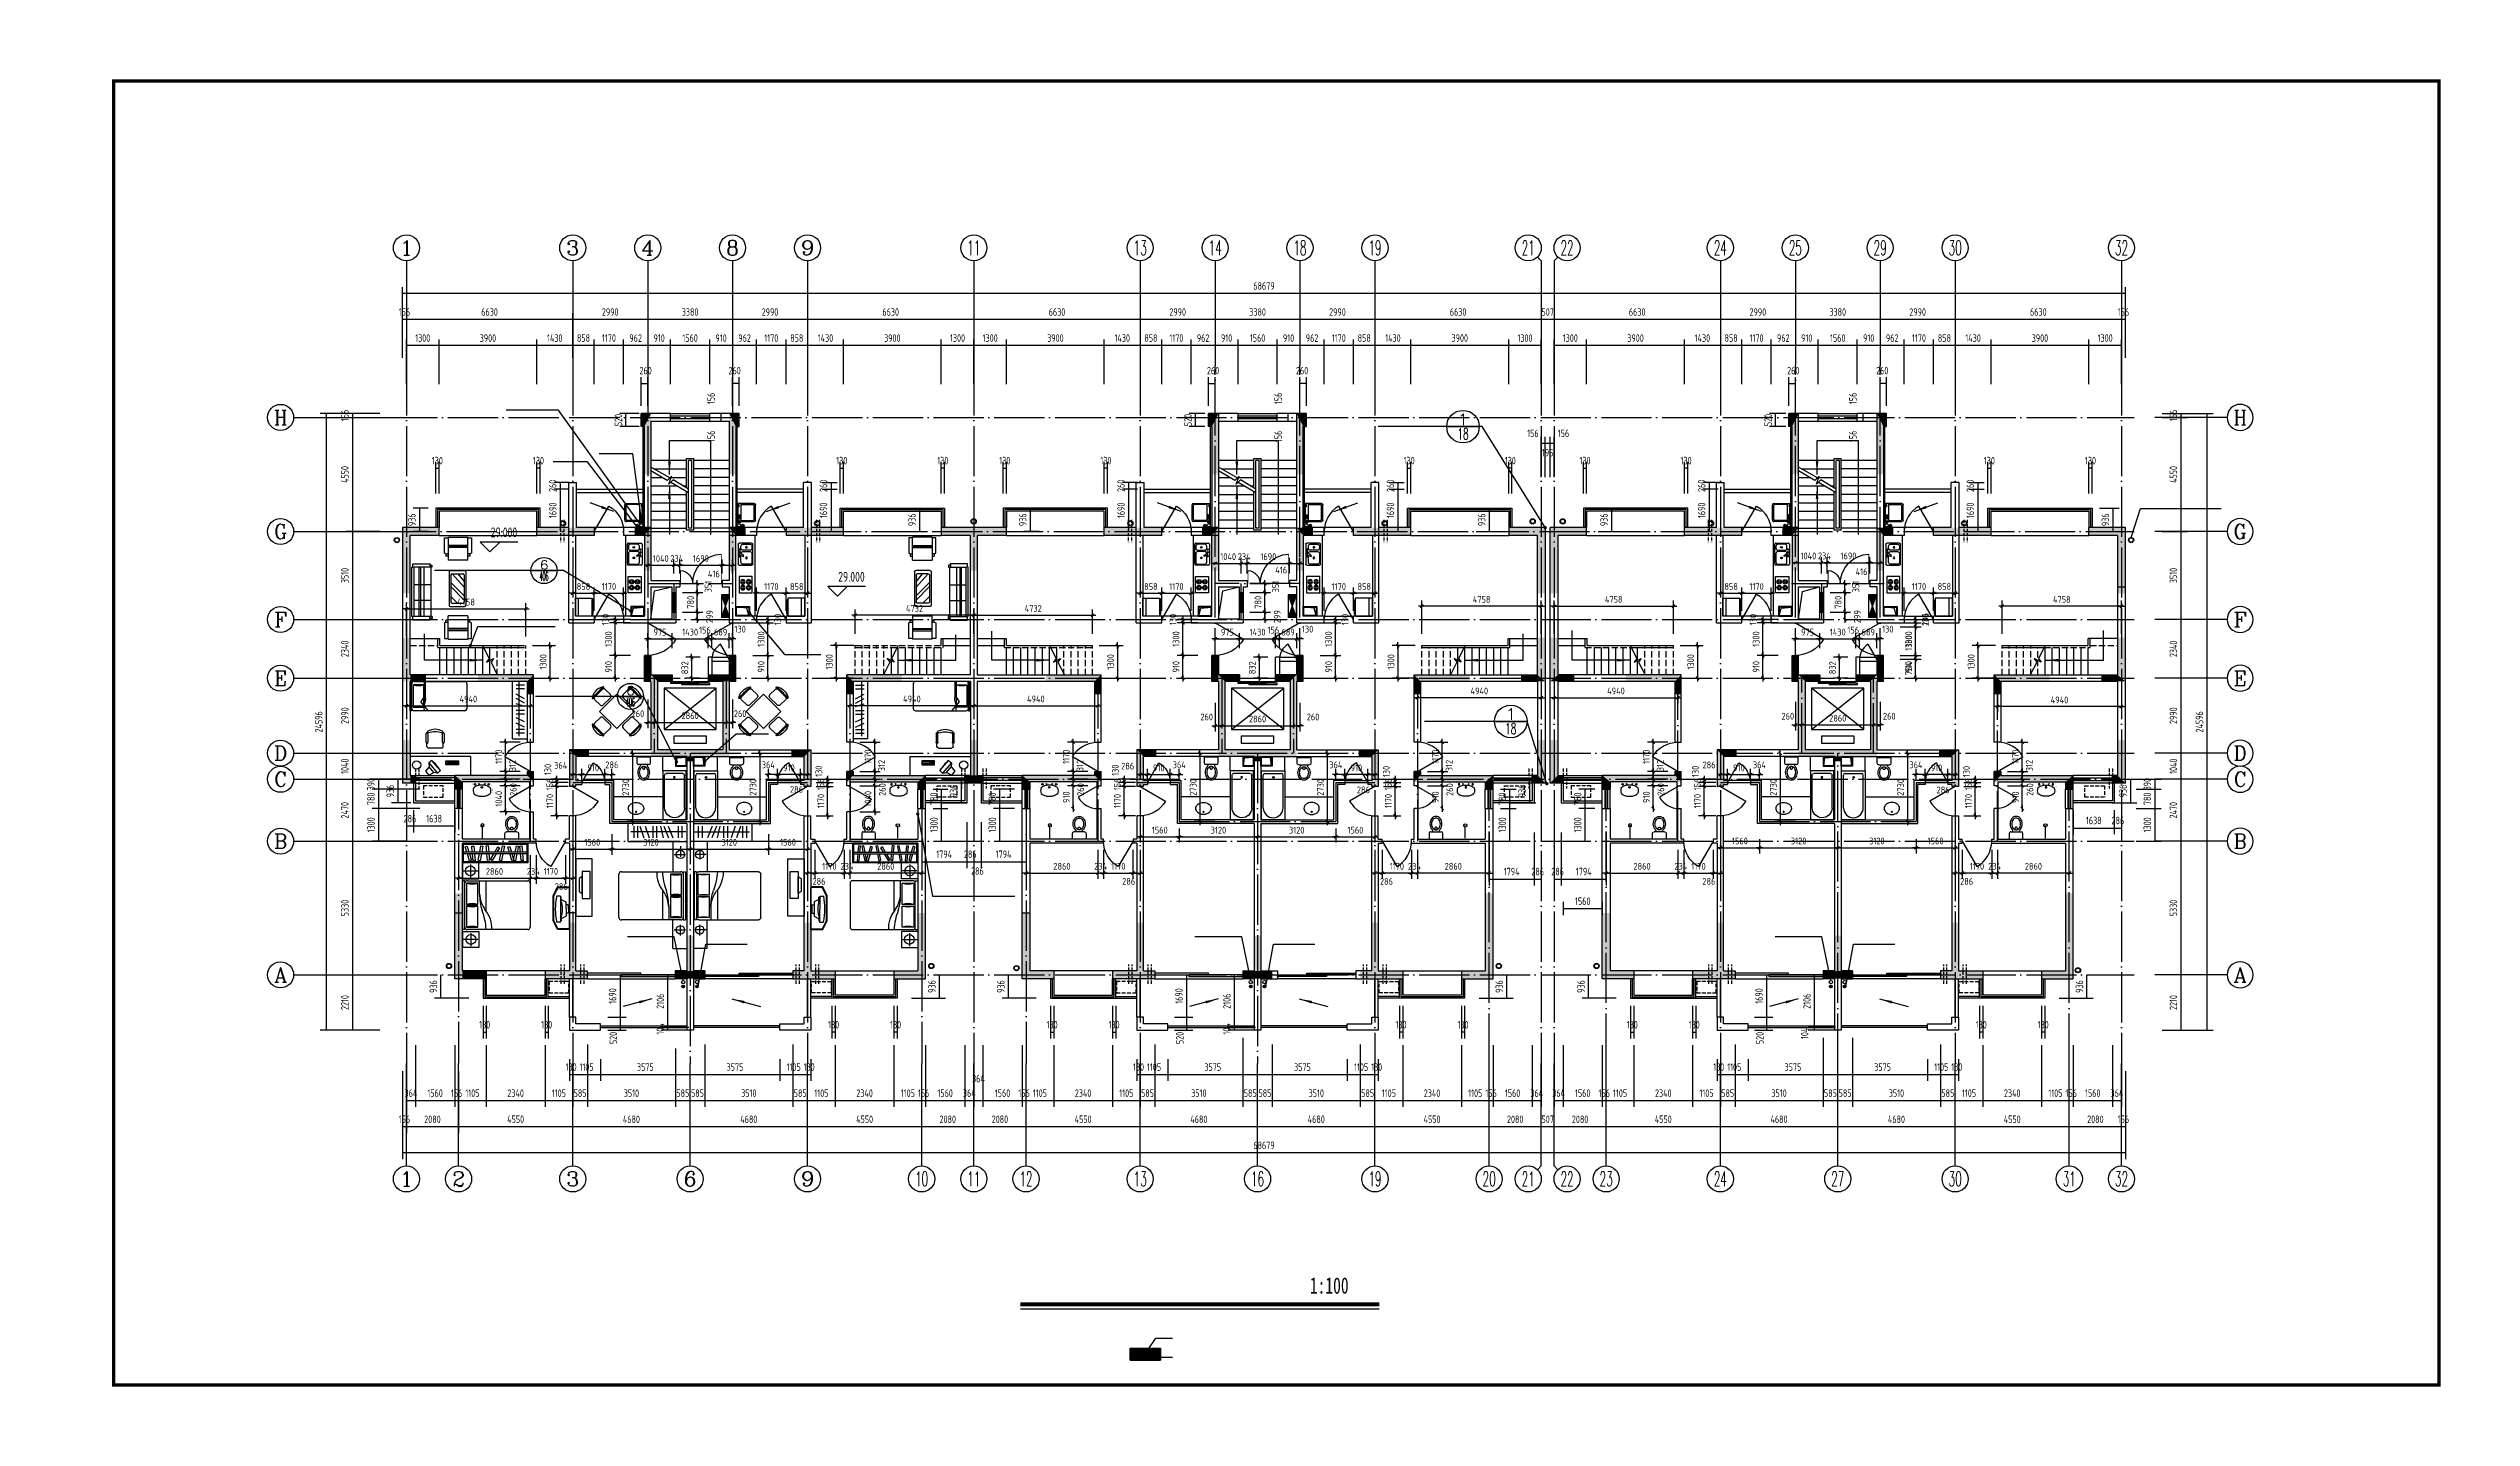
# Model space of a CAD drawing. Extents: x -726032 to 135930, y -151624 to 587044.
# Drawn here: x -398815 to -302225, y 445498 to 500099 of the extents above; entities that cross this region are included whole.
import ezdxf
from ezdxf.enums import TextEntityAlignment as Align

# ---------------------------------------------------------------- set-up
doc = ezdxf.new("R2010")
doc.units = 0
doc.header["$LTSCALE"] = 1000
doc.header["$MEASUREMENT"] = 0
doc.linetypes.add('DASH', pattern=[0.35, 0.25, -0.1])
doc.linetypes.add('DOTE', pattern=[2.42, 2, -0.2, 0.02, -0.2])
doc.layers.get('0').update_dxf_attribs({"linetype": 'CONTINUOUS'})
doc.layers.get('DEFPOINTS').update_dxf_attribs({"color": 1, "linetype": 'CONTINUOUS'})
for name, color, linetype in [('AXIS', 245, 'CONTINUOUS'), ('AXIS_TEXT', 7, 'CONTINUOUS'), ('COLUMN', 170, 'CONTINUOUS'), ('DOTE', 8, 'DOTE'), ('GROUND', 45, 'CONTINUOUS'), ('JIAJU', 252, 'CONTINUOUS'), ('LAYER1', 7, 'CONTINUOUS'), ('LVTRY', 6, 'CONTINUOUS'), ('PUB_DIM', 245, 'CONTINUOUS'), ('PUB_TEXT', 142, 'CONTINUOUS'), ('PUB_TITLE', 1, 'CONTINUOUS'), ('ROOF', 4, 'CONTINUOUS'), ('STAIR', 42, 'CONTINUOUS'), ('TOTHER', 7, 'CONTINUOUS'), ('WALL', 255, 'CONTINUOUS'), ('WINDOW', 155, 'CONTINUOUS'), ('WINDOW_TEXT', 7, 'CONTINUOUS'), ('家具', 252, 'CONTINUOUS'), ('引线', 213, 'CONTINUOUS'), ('空调', 245, 'CONTINUOUS'), ('雨水管', 20, 'CONTINUOUS')]:
    doc.layers.add(name, color=color, linetype=linetype)
doc.styles.add('-宋体', font='SimSun.ttf', dxfattribs={"width": 0.8})
doc.styles.add('ATT', font='TXT')
doc.styles.add('COMP', font='COMPLEX', dxfattribs={"bigfont": 'hztxt'})
doc.styles.add('COMPLEX', font='COMPLEX')
doc.styles.add('DIM_FONT', font='isocp.shx', dxfattribs={"width": 0.8})
doc.styles.add('SIMPLEX', font='SIMPLEX.SHX')
doc.dimstyles.new('AXIS', dxfattribs={"dimtxt": 300, "dimasz": 1, "dimexe": 250, "dimexo": 300, "dimgap": 150, "dimtad": 1, "dimdec": 0, "dimzin": 0, "dimdsep": 46, "dimtxsty": 'DIM_FONT', "dimcen": 0.09, "dimse1": 1, "dimse2": 1, "dimclrt": 142, "dimadec": 0, "dimazin": 0, "dimtfac": 1, "dimtdec": 0, "dimtix": 1, "dimtmove": 2, "dimatfit": 3, "dimfxl": 1, "dimtolj": 1, "dimtzin": 0, "dimarcsym": 0})
doc.dimstyles.new('DIMA', dxfattribs={"dimtxt": 300, "dimasz": 1, "dimexe": 250, "dimexo": 300, "dimgap": 150, "dimtad": 1, "dimdec": 0, "dimzin": 0, "dimdsep": 46, "dimtxsty": 'DIM_FONT', "dimcen": 0.09, "dimse1": 1, "dimclrt": 142, "dimadec": 0, "dimazin": 0, "dimtfac": 1, "dimtdec": 0, "dimtix": 1, "dimtmove": 2, "dimatfit": 3, "dimfxl": 1, "dimtolj": 1, "dimtzin": 0, "dimarcsym": 0})
doc.dimstyles.new('DIMB', dxfattribs={"dimtxt": 300, "dimasz": 1, "dimexe": 250, "dimexo": 300, "dimgap": 150, "dimtad": 1, "dimdec": 0, "dimzin": 0, "dimdsep": 46, "dimtxsty": 'DIM_FONT', "dimcen": 0.09, "dimse2": 1, "dimclrt": 142, "dimadec": 0, "dimazin": 0, "dimtfac": 1, "dimtdec": 0, "dimtix": 1, "dimtmove": 2, "dimatfit": 3, "dimfxl": 1, "dimtolj": 1, "dimtzin": 0, "dimarcsym": 0})
doc.dimstyles.new('DIMN', dxfattribs={"dimtxt": 300, "dimasz": 1, "dimexe": 250, "dimexo": 300, "dimgap": 150, "dimtad": 1, "dimdec": 0, "dimzin": 0, "dimdsep": 46, "dimtxsty": 'DIM_FONT', "dimcen": 0.09, "dimclrt": 142, "dimadec": 0, "dimazin": 0, "dimtfac": 1, "dimtdec": 0, "dimtix": 1, "dimtmove": 2, "dimatfit": 3, "dimfxl": 1, "dimtolj": 1, "dimtzin": 0, "dimarcsym": 0})

msp = doc.modelspace()

# ---------------------------------------------------------------- texts
at = {"layer": 'PUB_DIM', "style": 'DIM_FONT', "width": 0.8}
for p in [(-380658, 480800.7), (-366805.3, 479028.9)]:
    msp.add_text('29.000', height=390, dxfattribs=at).set_placement(p, align=Align.MIDDLE)
at = {"layer": 'PUB_TEXT', "style": '-宋体', "width": 0.7}
msp.add_text('1:100', height=650, dxfattribs=at).set_placement((-348534.2, 450440.1))
at = {"layer": '家具', "style": 'DIM_FONT', "oblique": -0.000023, "width": 0.8, "flags": 9}
for tag, s in [('YSIZE', '450'), ('XSIZE', '180')]:
    msp.add_attdef(tag, (-382745.1, 471666.4), s, height=0.65, rotation=89.999977, dxfattribs=at)
at = {"layer": '家具', "style": 'DIM_FONT', "text_generation_flag": 4, "width": 0.8, "flags": 9}
for tag, p, s, rotation, oblique in [('YSIZE', (-363728.7, 471666.4), '450', 90.000023, -180.000023), ('XSIZE', (-363728.7, 471666.4), '180', 90.000023, -180.000023), ('XSIZE', (-383717.4, 471199.2), '420', 40.585796, -180), ('YSIZE', (-383717.4, 471199.2), '420', 40.585796, -180)]:
    msp.add_attdef(tag, p, s, height=0.65, rotation=rotation, dxfattribs=dict(at, oblique=oblique))
at = {"layer": '家具', "style": 'DIM_FONT', "width": 0.8, "flags": 9}
for tag in ['YSIZE', 'XSIZE']:
    msp.add_attdef(tag, (-362756.3, 471199.2), '420', height=0.65, rotation=139.414204, dxfattribs=at)

# ---------------------------------------------------------------- blocks, each defined once
blk = doc.blocks.new('_DBLK')
blk.add_line((-0.5, 0), (0, -0.866))
blk.add_arc((-0.5, 0), 1, 300, 0)
at = {"layer": 'WINDOW_TEXT', "style": 'SIMPLEX', "flags": 9}
blk.add_attdef('A', text='', height=1, dxfattribs=at).set_placement((0, 1.5), align=Align.MIDDLE)
blk = doc.blocks.new('_DIMX')
blk.add_line((-150, 0), (150, 0))
at = {"const_width": 50}
blk.add_lwpolyline([(-70, -70), (70, 70)], dxfattribs=at)
blk = doc.blocks.new('*D1736')
at = {"layer": 'DEFPOINTS', "color": 0, "transparency": 16777216}
for p in [(-324838, 478370), (-324838, 477400), (-323668, 477400)]:
    blk.add_point(p, dxfattribs=at)
at = {"layer": 'PUB_DIM', "color": 0, "lineweight": -2, "transparency": 16777216}
for p, q in [((-324838, 477670), (-324838, 478595)), ((-323669, 478370), (-324837, 478370))]:
    blk.add_line(p, q, dxfattribs=at)
at = {"layer": 'PUB_DIM', "color": 0, "lineweight": -2, "transparency": 16777216, "xscale": 0.9, "yscale": 0.9, "zscale": 0.9, "rotation": 180}
blk.add_blockref('_DIMX', (-324838, 478370), dxfattribs=at)
at = {"layer": 'PUB_DIM', "color": 0, "lineweight": -2, "transparency": 16777216, "xscale": 0.9, "yscale": 0.9, "zscale": 0.9}
blk.add_blockref('_DIMX', (-323668, 478370), dxfattribs=at)
at = {"layer": 'PUB_DIM', "color": 142, "transparency": 16777216, "insert": (-324253, 478640), "char_height": 270, "attachment_point": 5, "style": 'DIM_FONT'}
blk.add_mtext('\\A1;1170', dxfattribs=at)
blk = doc.blocks.new('*D1737')
at = {"layer": 'DEFPOINTS', "color": 0, "transparency": 16777216}
for p in [(-325266, 477324), (-325266, 477194), (-324390, 477324)]:
    blk.add_point(p, dxfattribs=at)
at = {"layer": 'PUB_DIM', "color": 0, "lineweight": -2, "transparency": 16777216}
for p, q in [((-324996, 477324), (-324165, 477324)), ((-324390, 477325), (-324390, 477326)), ((-324390, 477194), (-324390, 477324)), ((-324390, 477193), (-324390, 477192))]:
    blk.add_line(p, q, dxfattribs=at)
at = {"layer": 'PUB_DIM', "color": 0, "lineweight": -2, "transparency": 16777216, "xscale": 0.9, "yscale": 0.9, "zscale": 0.9}
for p, rotation in [((-324390, 477324), 270), ((-324390, 477194), 90)]:
    blk.add_blockref('_DIMX', p, dxfattribs=dict(at, rotation=rotation))
at = {"layer": 'PUB_DIM', "color": 142, "transparency": 16777216, "insert": (-324000, 477324), "char_height": 270, "attachment_point": 5, "rotation": 90, "style": 'DIM_FONT'}
blk.add_mtext('\\A1;130', dxfattribs=at)
blk = doc.blocks.new('*D1738')
at = {"layer": 'DEFPOINTS', "color": 0, "transparency": 16777216}
for p in [(-325266, 477324), (-324390, 477324), (-325266, 477038)]:
    blk.add_point(p, dxfattribs=at)
at = {"layer": 'PUB_DIM', "color": 0, "lineweight": -2, "transparency": 16777216}
for p, q in [((-324996, 477324), (-324165, 477324)), ((-324390, 477039), (-324390, 477323))]:
    blk.add_line(p, q, dxfattribs=at)
at = {"layer": 'PUB_DIM', "color": 0, "lineweight": -2, "transparency": 16777216, "xscale": 0.9, "yscale": 0.9, "zscale": 0.9}
for p, rotation in [((-324390, 477324), 90), ((-324390, 477038), 270)]:
    blk.add_blockref('_DIMX', p, dxfattribs=dict(at, rotation=rotation))
at = {"layer": 'PUB_DIM', "color": 142, "transparency": 16777216, "insert": (-324000, 477324), "char_height": 270, "attachment_point": 5, "rotation": 90, "style": 'DIM_FONT'}
blk.add_mtext('\\A1;286', dxfattribs=at)
blk = doc.blocks.new('*D500')
at = {"layer": 'DEFPOINTS', "color": 0, "transparency": 16777216}
for p in [(-324838, 488247), (-324838, 486416), (-323668, 486416)]:
    blk.add_point(p, dxfattribs=at)
at = {"layer": 'PUB_DIM', "color": 0, "lineweight": -2, "transparency": 16777216}
for p, q in [((-324838, 486716), (-324838, 488497)), ((-323669, 488247), (-324837, 488247)), ((-323668, 486716), (-323668, 488497))]:
    blk.add_line(p, q, dxfattribs=at)
at = {"layer": 'PUB_DIM', "color": 0, "transparency": 16777216}
for points in [[(-324837, 488248), (-324837, 488247), (-324838, 488247)], [(-323669, 488248), (-323669, 488247), (-323668, 488247)]]:
    blk.add_solid(points, dxfattribs=at)
at = {"layer": 'PUB_DIM', "color": 142, "transparency": 16777216, "insert": (-324253, 488547), "char_height": 300, "attachment_point": 5, "style": 'DIM_FONT'}
blk.add_mtext('\\A1;1170', dxfattribs=at)
blk = doc.blocks.new('*D3562')
at = {"layer": 'DEFPOINTS', "color": 0, "transparency": 16777216}
for p in [(-323915, 460094), (-322810, 460094), (-322810, 459175)]:
    blk.add_point(p, dxfattribs=at)
at = {"layer": 'PUB_DIM', "color": 0, "lineweight": -2, "transparency": 16777216}
for p, q in [((-323915, 459794), (-323915, 458925)), ((-323914, 459175), (-322811, 459175))]:
    blk.add_line(p, q, dxfattribs=at)
at = {"layer": 'PUB_DIM', "color": 0, "transparency": 16777216}
for points in [[(-323914, 459175), (-323914, 459174), (-323915, 459175)], [(-322811, 459175), (-322811, 459174), (-322810, 459175)]]:
    blk.add_solid(points, dxfattribs=at)
at = {"layer": 'PUB_DIM', "color": 142, "transparency": 16777216, "insert": (-323362, 459475), "char_height": 300, "attachment_point": 5, "style": 'DIM_FONT'}
blk.add_mtext('\\A1;1105', dxfattribs=at)
blk = doc.blocks.new('*D1739')
at = {"layer": 'DEFPOINTS', "color": 0, "transparency": 16777216}
for p in [(-324370, 471139), (-324370, 470628), (-324006, 470628)]:
    blk.add_point(p, dxfattribs=at)
at = {"layer": 'PUB_DIM', "color": 0, "lineweight": -2, "transparency": 16777216}
for p, q in [((-324370, 470898), (-324370, 471364)), ((-324007, 471139), (-324369, 471139))]:
    blk.add_line(p, q, dxfattribs=at)
at = {"layer": 'PUB_DIM', "color": 0, "lineweight": -2, "transparency": 16777216, "xscale": 0.9, "yscale": 0.9, "zscale": 0.9, "rotation": 180}
blk.add_blockref('_DIMX', (-324370, 471139), dxfattribs=at)
at = {"layer": 'PUB_DIM', "color": 0, "lineweight": -2, "transparency": 16777216, "xscale": 0.9, "yscale": 0.9, "zscale": 0.9}
blk.add_blockref('_DIMX', (-324006, 471139), dxfattribs=at)
at = {"layer": 'PUB_DIM', "color": 142, "transparency": 16777216, "insert": (-324370, 471529), "char_height": 270, "attachment_point": 5, "style": 'DIM_FONT'}
blk.add_mtext('\\A1;364', dxfattribs=at)
blk = doc.blocks.new('*D1740')
at = {"layer": 'DEFPOINTS', "color": 0, "transparency": 16777216}
for p in [(-324006, 471139), (-324006, 470628), (-323096, 470628)]:
    blk.add_point(p, dxfattribs=at)
at = {"layer": 'PUB_DIM', "color": 0, "lineweight": -2, "transparency": 16777216}
for p, q in [((-324006, 470898), (-324006, 471364)), ((-323097, 471139), (-324005, 471139))]:
    blk.add_line(p, q, dxfattribs=at)
at = {"layer": 'PUB_DIM', "color": 0, "lineweight": -2, "transparency": 16777216, "xscale": 0.9, "yscale": 0.9, "zscale": 0.9, "rotation": 180}
blk.add_blockref('_DIMX', (-324006, 471139), dxfattribs=at)
at = {"layer": 'PUB_DIM', "color": 0, "lineweight": -2, "transparency": 16777216, "xscale": 0.9, "yscale": 0.9, "zscale": 0.9}
blk.add_blockref('_DIMX', (-323096, 471139), dxfattribs=at)
at = {"layer": 'PUB_DIM', "color": 142, "transparency": 16777216, "insert": (-323551, 471409), "char_height": 270, "attachment_point": 5, "style": 'DIM_FONT'}
blk.add_mtext('\\A1;910', dxfattribs=at)
blk = doc.blocks.new('*D501')
at = {"layer": 'DEFPOINTS', "color": 0, "transparency": 16777216}
for p in [(-324370, 468834), (-322810, 469094), (-322810, 468223)]:
    blk.add_point(p, dxfattribs=at)
at = {"layer": 'PUB_DIM', "color": 0, "lineweight": -2, "transparency": 16777216}
for p, q in [((-324370, 468564), (-324370, 467998)), ((-322810, 468824), (-322810, 467998)), ((-324369, 468223), (-322811, 468223))]:
    blk.add_line(p, q, dxfattribs=at)
at = {"layer": 'PUB_DIM', "color": 0, "lineweight": -2, "transparency": 16777216, "xscale": 0.9, "yscale": 0.9, "zscale": 0.9, "rotation": 180}
blk.add_blockref('_DIMX', (-324370, 468223), dxfattribs=at)
at = {"layer": 'PUB_DIM', "color": 0, "lineweight": -2, "transparency": 16777216, "xscale": 0.9, "yscale": 0.9, "zscale": 0.9}
blk.add_blockref('_DIMX', (-322810, 468223), dxfattribs=at)
at = {"layer": 'PUB_DIM', "color": 142, "transparency": 16777216, "insert": (-323590, 468493), "char_height": 270, "attachment_point": 5, "style": 'DIM_FONT'}
blk.add_mtext('\\A1;1560', dxfattribs=at)
blk = doc.blocks.new('*D502')
at = {"layer": 'DEFPOINTS', "color": 0, "transparency": 16777216}
for p in [(-326905, 460938), (-323395, 460678), (-326905, 458135)]:
    blk.add_point(p, dxfattribs=at)
at = {"layer": 'PUB_DIM', "color": 0, "lineweight": -2, "transparency": 16777216}
for p, q in [((-326905, 460638), (-326905, 457885)), ((-323395, 460378), (-323395, 457885)), ((-323396, 458135), (-326904, 458135))]:
    blk.add_line(p, q, dxfattribs=at)
at = {"layer": 'PUB_DIM', "color": 0, "transparency": 16777216}
for points in [[(-326904, 458135), (-326904, 458134), (-326905, 458135)], [(-323396, 458135), (-323396, 458134), (-323395, 458135)]]:
    blk.add_solid(points, dxfattribs=at)
at = {"layer": 'PUB_DIM', "color": 142, "transparency": 16777216, "insert": (-325150, 458435), "char_height": 300, "attachment_point": 5, "style": 'DIM_FONT'}
blk.add_mtext('\\A1;3510', dxfattribs=at)
blk = doc.blocks.new('*D3173')
at = {"layer": 'AXIS', "color": 0, "lineweight": -2, "transparency": 16777216}
blk.add_line((-322811, 457095), (-327489, 457095), dxfattribs=at)
at = {"layer": 'AXIS', "color": 0, "transparency": 16777216}
for points in [[(-327489, 457095), (-327489, 457094), (-327490, 457095)], [(-322811, 457095), (-322811, 457094), (-322810, 457095)]]:
    blk.add_solid(points, dxfattribs=at)
at = {"layer": 'DEFPOINTS', "color": 0, "transparency": 16777216}
for p in [(-327490, 459612), (-322810, 459612), (-327490, 457095)]:
    blk.add_point(p, dxfattribs=at)
at = {"layer": 'AXIS', "color": 142, "transparency": 16777216, "insert": (-325150, 457395), "char_height": 300, "attachment_point": 5, "style": 'DIM_FONT'}
blk.add_mtext('\\A1;4680', dxfattribs=at)
blk = doc.blocks.new('*D1741')
at = {"layer": 'DEFPOINTS', "color": 0, "transparency": 16777216}
for p in [(-327490, 460094), (-323915, 460094), (-323915, 459175)]:
    blk.add_point(p, dxfattribs=at)
at = {"layer": 'PUB_DIM', "color": 0, "lineweight": -2, "transparency": 16777216}
for p, q in [((-323915, 459794), (-323915, 458925)), ((-327489, 459175), (-323916, 459175))]:
    blk.add_line(p, q, dxfattribs=at)
at = {"layer": 'PUB_DIM', "color": 0, "transparency": 16777216}
for points in [[(-327489, 459175), (-327489, 459174), (-327490, 459175)], [(-323916, 459175), (-323916, 459174), (-323915, 459175)]]:
    blk.add_solid(points, dxfattribs=at)
at = {"layer": 'PUB_DIM', "color": 142, "transparency": 16777216, "insert": (-325702, 459475), "char_height": 300, "attachment_point": 5, "style": 'DIM_FONT'}
blk.add_mtext('\\A1;3575', dxfattribs=at)
blk = doc.blocks.new('*D3174')
at = {"layer": 'AXIS', "color": 0, "lineweight": -2, "transparency": 16777216}
blk.add_line((-322811, 489287), (-325799, 489287), dxfattribs=at)
at = {"layer": 'AXIS', "color": 0, "transparency": 16777216}
for points in [[(-325799, 489288), (-325799, 489287), (-325800, 489287)], [(-322811, 489288), (-322811, 489287), (-322810, 489287)]]:
    blk.add_solid(points, dxfattribs=at)
at = {"layer": 'DEFPOINTS', "color": 0, "transparency": 16777216}
for p in [(-325800, 489287), (-325800, 487456), (-322810, 487456)]:
    blk.add_point(p, dxfattribs=at)
at = {"layer": 'AXIS', "color": 142, "transparency": 16777216, "insert": (-324305, 489587), "char_height": 300, "attachment_point": 5, "style": 'DIM_FONT'}
blk.add_mtext('\\A1;2990', dxfattribs=at)
blk = doc.blocks.new('*D504')
at = {"layer": 'AXIS', "color": 0, "lineweight": -2, "transparency": 16777216}
for p, q in [((-384703, 459312), (-384703, 455805)), ((-316024, 459312), (-316024, 455805)), ((-316025, 456055), (-384702, 456055))]:
    blk.add_line(p, q, dxfattribs=at)
at = {"layer": 'AXIS', "color": 0, "transparency": 16777216}
for points in [[(-384702, 456055), (-384702, 456054), (-384703, 456055)], [(-316025, 456055), (-316025, 456054), (-316024, 456055)]]:
    blk.add_solid(points, dxfattribs=at)
at = {"layer": 'DEFPOINTS', "color": 0, "transparency": 16777216}
for p in [(-384703, 459612), (-316024, 459612), (-384703, 456055)]:
    blk.add_point(p, dxfattribs=at)
at = {"layer": 'AXIS', "color": 142, "transparency": 16777216, "insert": (-350363, 456355), "char_height": 300, "attachment_point": 5, "style": 'DIM_FONT'}
blk.add_mtext('\\A1;68679', dxfattribs=at)
blk = doc.blocks.new('*D505')
at = {"layer": 'AXIS', "color": 0, "lineweight": -2, "transparency": 16777216}
for p, q in [((-384703, 487756), (-384703, 490577)), ((-316025, 490327), (-384702, 490327)), ((-316024, 487756), (-316024, 490577))]:
    blk.add_line(p, q, dxfattribs=at)
at = {"layer": 'AXIS', "color": 0, "transparency": 16777216}
for points in [[(-384702, 490328), (-384702, 490327), (-384703, 490327)], [(-316025, 490328), (-316025, 490327), (-316024, 490327)]]:
    blk.add_solid(points, dxfattribs=at)
at = {"layer": 'DEFPOINTS', "color": 0, "transparency": 16777216}
for p in [(-384703, 490327), (-384703, 487456), (-316024, 487456)]:
    blk.add_point(p, dxfattribs=at)
at = {"layer": 'AXIS', "color": 142, "transparency": 16777216, "insert": (-350363, 490627), "char_height": 300, "attachment_point": 5, "style": 'DIM_FONT'}
blk.add_mtext('\\A1;68679', dxfattribs=at)
blk = doc.blocks.new('*D530')
at = {"layer": 'DEFPOINTS', "color": 0, "transparency": 16777216}
for p in [(-373952, 476550), (-374927, 475914), (-373952, 475914)]:
    blk.add_point(p, dxfattribs=at)
at = {"layer": 'PUB_DIM', "color": 0, "lineweight": -2, "transparency": 16777216}
for p, q in [((-374927, 476184), (-374927, 476775)), ((-374926, 476550), (-373953, 476550)), ((-373952, 476184), (-373952, 476775))]:
    blk.add_line(p, q, dxfattribs=at)
at = {"layer": 'PUB_DIM', "color": 0, "lineweight": -2, "transparency": 16777216, "xscale": 0.9, "yscale": 0.9, "zscale": 0.9, "rotation": 180}
blk.add_blockref('_DIMX', (-374927, 476550), dxfattribs=at)
at = {"layer": 'PUB_DIM', "color": 0, "lineweight": -2, "transparency": 16777216, "xscale": 0.9, "yscale": 0.9, "zscale": 0.9}
blk.add_blockref('_DIMX', (-373952, 476550), dxfattribs=at)
at = {"layer": 'PUB_DIM', "color": 142, "transparency": 16777216, "insert": (-374439, 476820), "char_height": 270, "attachment_point": 5, "style": 'DIM_FONT'}
blk.add_mtext('\\A1;975', dxfattribs=at)
blk = doc.blocks.new('*D3184')
at = {"layer": 'AXIS', "color": 0, "lineweight": -2, "transparency": 16777216}
blk.add_line((-371548, 489287), (-374926, 489287), dxfattribs=at)
at = {"layer": 'AXIS', "color": 0, "transparency": 16777216}
for points in [[(-374926, 489288), (-374926, 489287), (-374927, 489287)], [(-371548, 489288), (-371548, 489287), (-371547, 489287)]]:
    blk.add_solid(points, dxfattribs=at)
at = {"layer": 'DEFPOINTS', "color": 0, "transparency": 16777216}
for p in [(-374927, 489287), (-374927, 487456), (-371547, 487456)]:
    blk.add_point(p, dxfattribs=at)
at = {"layer": 'AXIS', "color": 142, "transparency": 16777216, "insert": (-373237, 489587), "char_height": 300, "attachment_point": 5, "style": 'DIM_FONT'}
blk.add_mtext('\\A1;3380', dxfattribs=at)
blk = doc.blocks.new('*D3569')
at = {"layer": 'DEFPOINTS', "color": 0, "transparency": 16777216}
for p in [(-374927, 488247), (-374927, 486416), (-374017, 486416)]:
    blk.add_point(p, dxfattribs=at)
at = {"layer": 'PUB_DIM', "color": 0, "lineweight": -2, "transparency": 16777216}
for p, q in [((-374018, 488247), (-374926, 488247)), ((-374017, 486716), (-374017, 488497))]:
    blk.add_line(p, q, dxfattribs=at)
at = {"layer": 'PUB_DIM', "color": 0, "transparency": 16777216}
for points in [[(-374926, 488248), (-374926, 488247), (-374927, 488247)], [(-374018, 488248), (-374018, 488247), (-374017, 488247)]]:
    blk.add_solid(points, dxfattribs=at)
at = {"layer": 'PUB_DIM', "color": 142, "transparency": 16777216, "insert": (-374472, 488547), "char_height": 300, "attachment_point": 5, "style": 'DIM_FONT'}
blk.add_mtext('\\A1;910', dxfattribs=at)
blk = doc.blocks.new('*D1743')
at = {"layer": 'DEFPOINTS', "color": 0, "transparency": 16777216}
for p in [(-373887, 479487), (-374927, 478884), (-373887, 478884)]:
    blk.add_point(p, dxfattribs=at)
at = {"layer": 'PUB_DIM', "color": 0, "lineweight": -2, "transparency": 16777216}
for p, q in [((-374926, 479487), (-373888, 479487)), ((-373887, 479154), (-373887, 479712))]:
    blk.add_line(p, q, dxfattribs=at)
at = {"layer": 'PUB_DIM', "color": 0, "lineweight": -2, "transparency": 16777216, "xscale": 0.9, "yscale": 0.9, "zscale": 0.9, "rotation": 180}
blk.add_blockref('_DIMX', (-374927, 479487), dxfattribs=at)
at = {"layer": 'PUB_DIM', "color": 0, "lineweight": -2, "transparency": 16777216, "xscale": 0.9, "yscale": 0.9, "zscale": 0.9}
blk.add_blockref('_DIMX', (-373887, 479487), dxfattribs=at)
at = {"layer": 'PUB_DIM', "color": 142, "transparency": 16777216, "insert": (-374407, 479757), "char_height": 270, "attachment_point": 5, "style": 'DIM_FONT'}
blk.add_mtext('\\A1;1040', dxfattribs=at)
blk = doc.blocks.new('_LV29')
for p, q in [((-360, 0), (360, 0)), ((-360, -1500), (-360, 0)), ((360, 0), (360, -1500)), ((-304, -1149), (-304, -130)), ((-254, -80), (254, -80)), ((304, -1149), (304, -130)), ((360, -1500), (-360, -1500))]:
    blk.add_line(p, q)
blk.add_circle((6, -200), 25)
for centre, radius, start, end in [((-254, -130), 50, 90, 179.99558), ((254, -130), 50, 0.00442, 90), ((-1, -1136), 304, 182.45444, 359.74723)]:
    blk.add_arc(centre, radius, start, end)
blk = doc.blocks.new('*D531')
at = {"layer": 'DEFPOINTS', "color": 0, "transparency": 16777216}
for p in [(-377332, 460678), (-373822, 460522), (-377332, 458135)]:
    blk.add_point(p, dxfattribs=at)
at = {"layer": 'PUB_DIM', "color": 0, "lineweight": -2, "transparency": 16777216}
for p, q in [((-377332, 460378), (-377332, 457885)), ((-373822, 460222), (-373822, 457885)), ((-373823, 458135), (-377331, 458135))]:
    blk.add_line(p, q, dxfattribs=at)
at = {"layer": 'PUB_DIM', "color": 0, "transparency": 16777216}
for points in [[(-377331, 458135), (-377331, 458134), (-377332, 458135)], [(-373823, 458135), (-373823, 458134), (-373822, 458135)]]:
    blk.add_solid(points, dxfattribs=at)
at = {"layer": 'PUB_DIM', "color": 142, "transparency": 16777216, "insert": (-375577, 458435), "char_height": 300, "attachment_point": 5, "style": 'DIM_FONT'}
blk.add_mtext('\\A1;3510', dxfattribs=at)
blk = doc.blocks.new('*D3185')
at = {"layer": 'AXIS', "color": 0, "lineweight": -2, "transparency": 16777216}
blk.add_line((-373238, 457095), (-377916, 457095), dxfattribs=at)
at = {"layer": 'AXIS', "color": 0, "transparency": 16777216}
for points in [[(-377916, 457095), (-377916, 457094), (-377917, 457095)], [(-373238, 457095), (-373238, 457094), (-373237, 457095)]]:
    blk.add_solid(points, dxfattribs=at)
at = {"layer": 'DEFPOINTS', "color": 0, "transparency": 16777216}
for p in [(-377917, 459612), (-373237, 459612), (-377917, 457095)]:
    blk.add_point(p, dxfattribs=at)
at = {"layer": 'AXIS', "color": 142, "transparency": 16777216, "insert": (-375577, 457395), "char_height": 300, "attachment_point": 5, "style": 'DIM_FONT'}
blk.add_mtext('\\A1;4680', dxfattribs=at)
blk = doc.blocks.new('*D3570')
at = {"layer": 'DEFPOINTS', "color": 0, "transparency": 16777216}
for p in [(-376812, 460094), (-373237, 460094), (-373237, 459175)]:
    blk.add_point(p, dxfattribs=at)
at = {"layer": 'PUB_DIM', "color": 0, "lineweight": -2, "transparency": 16777216}
for p, q in [((-376812, 459794), (-376812, 458925)), ((-376811, 459175), (-373238, 459175))]:
    blk.add_line(p, q, dxfattribs=at)
at = {"layer": 'PUB_DIM', "color": 0, "transparency": 16777216}
for points in [[(-376811, 459175), (-376811, 459174), (-376812, 459175)], [(-373238, 459175), (-373238, 459174), (-373237, 459175)]]:
    blk.add_solid(points, dxfattribs=at)
at = {"layer": 'PUB_DIM', "color": 142, "transparency": 16777216, "insert": (-375024, 459475), "char_height": 300, "attachment_point": 5, "style": 'DIM_FONT'}
blk.add_mtext('\\A1;3575', dxfattribs=at)
blk = doc.blocks.new('*D3571')
at = {"layer": 'DEFPOINTS', "color": 0, "transparency": 16777216}
for p in [(-376357, 469040), (-373237, 469040), (-373237, 468170)]:
    blk.add_point(p, dxfattribs=at)
at = {"layer": 'PUB_DIM', "color": 0, "lineweight": -2, "transparency": 16777216}
for p, q in [((-376357, 468770), (-376357, 467945)), ((-376356, 468170), (-373238, 468170))]:
    blk.add_line(p, q, dxfattribs=at)
at = {"layer": 'PUB_DIM', "color": 0, "lineweight": -2, "transparency": 16777216, "xscale": 0.9, "yscale": 0.9, "zscale": 0.9, "rotation": 180}
blk.add_blockref('_DIMX', (-376357, 468170), dxfattribs=at)
at = {"layer": 'PUB_DIM', "color": 0, "lineweight": -2, "transparency": 16777216, "xscale": 0.9, "yscale": 0.9, "zscale": 0.9}
blk.add_blockref('_DIMX', (-373237, 468170), dxfattribs=at)
at = {"layer": 'PUB_DIM', "color": 142, "transparency": 16777216, "insert": (-374797, 468440), "char_height": 270, "attachment_point": 5, "style": 'DIM_FONT'}
blk.add_mtext('\\A1;3120', dxfattribs=at)
blk = doc.blocks.new('*D532')
at = {"layer": 'DEFPOINTS', "color": 0, "transparency": 16777216}
for p in [(-374927, 474406), (-374667, 474406), (-374667, 473218)]:
    blk.add_point(p, dxfattribs=at)
at = {"layer": 'PUB_DIM', "color": 0, "lineweight": -2, "transparency": 16777216}
for p, q in [((-374927, 474136), (-374927, 472993)), ((-374928, 473218), (-374929, 473218)), ((-374927, 473218), (-374667, 473218)), ((-374666, 473218), (-374665, 473218))]:
    blk.add_line(p, q, dxfattribs=at)
at = {"layer": 'PUB_DIM', "color": 0, "lineweight": -2, "transparency": 16777216, "xscale": 0.9, "yscale": 0.9, "zscale": 0.9}
blk.add_blockref('_DIMX', (-374927, 473218), dxfattribs=at)
at = {"layer": 'PUB_DIM', "color": 0, "lineweight": -2, "transparency": 16777216, "xscale": 0.9, "yscale": 0.9, "zscale": 0.9, "rotation": 180}
blk.add_blockref('_DIMX', (-374667, 473218), dxfattribs=at)
at = {"layer": 'PUB_DIM', "color": 142, "transparency": 16777216, "insert": (-375318, 473569), "char_height": 270, "attachment_point": 5, "style": 'DIM_FONT'}
blk.add_mtext('\\A1;260', dxfattribs=at)
blk = doc.blocks.new('*D533')
at = {"layer": 'DEFPOINTS', "color": 0, "transparency": 16777216}
for p in [(-374122, 463154), (-372988, 463154), (-372988, 461048)]:
    blk.add_point(p, dxfattribs=at)
at = {"layer": 'PUB_DIM', "color": 0, "lineweight": -2, "transparency": 16777216}
for p, q in [((-373288, 463154), (-374372, 463154)), ((-374122, 461049), (-374122, 463153)), ((-373288, 461048), (-374372, 461048))]:
    blk.add_line(p, q, dxfattribs=at)
at = {"layer": 'PUB_DIM', "color": 0, "transparency": 16777216}
for points in [[(-374122, 463153), (-374121, 463153), (-374122, 463154)], [(-374122, 461049), (-374121, 461049), (-374122, 461048)]]:
    blk.add_solid(points, dxfattribs=at)
at = {"layer": 'PUB_DIM', "color": 142, "transparency": 16777216, "insert": (-374422, 462101), "char_height": 300, "attachment_point": 5, "rotation": 90, "style": 'DIM_FONT'}
blk.add_mtext('\\A1;2106', dxfattribs=at)
blk = doc.blocks.new('*D534')
at = {"layer": 'DEFPOINTS', "color": 0, "transparency": 16777216}
for p in [(-374122, 461048), (-372988, 461048), (-372988, 460944)]:
    blk.add_point(p, dxfattribs=at)
at = {"layer": 'PUB_DIM', "color": 0, "lineweight": -2, "transparency": 16777216}
for p, q in [((-373288, 461048), (-374372, 461048)), ((-373288, 460944), (-374372, 460944)), ((-374122, 461049), (-374122, 461050)), ((-374122, 460944), (-374122, 461048)), ((-374122, 460943), (-374122, 460942))]:
    blk.add_line(p, q, dxfattribs=at)
at = {"layer": 'PUB_DIM', "color": 0, "transparency": 16777216}
for points in [[(-374122, 461049), (-374121, 461049), (-374122, 461048)], [(-374122, 460943), (-374121, 460943), (-374122, 460944)]]:
    blk.add_solid(points, dxfattribs=at)
at = {"layer": 'PUB_DIM', "color": 142, "transparency": 16777216, "insert": (-374422, 460996), "char_height": 300, "attachment_point": 5, "rotation": 90, "style": 'DIM_FONT'}
blk.add_mtext('\\A1;104', dxfattribs=at)
blk = doc.blocks.new('12PBED04')
at = {"color": 0, "linetype": 'ByBlock'}
for p, q in [((0, 0), (0, 60)), ((3, 60), (0, 60)), ((3, 0), (3, 60)), ((5, 57), (5, 31)), ((19, 57), (5, 57)), ((5, 31), (19, 31)), ((6, 60), (80, 60)), ((19, 31), (19, 57)), ((21, 43.5), (21, 60)), ((29, 23), (29, 60)), ((83, 57), (83, 3)), ((3, 0), (0, 0)), ((19, 29), (5, 29)), ((5, 29), (5, 3)), ((5, 3), (19, 3)), ((80, 0), (6, 0)), ((19, 3), (19, 29))]:
    blk.add_line(p, q, dxfattribs=at)
for centre, radius, start, end in [((6, 57), 3, 90, 180), ((12, 81), 25, 253.739795, 286.260205), ((12, 7), 25, 73.739795, 106.260205), ((83.75, 42.6875), 62.75526, 179.258164, 197.803367), ((57.725806, 45.629032), 36.761918, 182.539782, 216.040311), ((80, 57), 3, 0, 90), ((6, 3), 3, 180, 270), ((12, 53), 25, 253.739795, 286.260205), ((12, -21), 25, 73.739795, 106.260205), ((-44.51087, -3.358696), 73.587559, 2.616012, 21.406944), ((0.75, 1.5), 35.338541, 357.56726, 39.546081), ((80, 3), 3, 270, 0)]:
    blk.add_arc(centre, radius, start, end, dxfattribs=at)
at = {"color": 0, "linetype": 'ByBlock', "style": 'ATT'}
for tag, flags, p in [('ITEM', 3, (50, 35)), ('ROOM_NUMBER', 1, (50, 20.5))]:
    blk.add_attdef(tag, text='', height=6, dxfattribs=dict(at, flags=flags)).set_placement(p, align=Align.CENTER)
blk = doc.blocks.new('_AXISO')
blk.add_circle((0, 0), 0.5)
at = {"layer": 'AXIS_TEXT', "style": 'COMPLEX', "width": 1.041667}
blk.add_attdef('A', text='', height=0.56, dxfattribs=at).set_placement((-0.25, -0.28), (0.25, -0.28), align=Align.FIT)
blk = doc.blocks.new('*D3186')
at = {"layer": 'AXIS', "color": 0, "lineweight": -2, "transparency": 16777216}
blk.add_line((-386701, 480833), (-386701, 477325), dxfattribs=at)
at = {"layer": 'AXIS', "color": 0, "transparency": 16777216}
for points in [[(-386701, 480833), (-386701, 480833), (-386701, 480834)], [(-386701, 477325), (-386701, 477325), (-386701, 477324)]]:
    blk.add_solid(points, dxfattribs=at)
at = {"layer": 'DEFPOINTS', "color": 0, "transparency": 16777216}
for p in [(-385312, 480834), (-386701, 477324), (-385312, 477324)]:
    blk.add_point(p, dxfattribs=at)
at = {"layer": 'AXIS', "color": 142, "transparency": 16777216, "insert": (-387001, 479079), "char_height": 300, "attachment_point": 5, "rotation": 90, "style": 'DIM_FONT'}
blk.add_mtext('\\A1;3510', dxfattribs=at)
blk = doc.blocks.new('*D535')
at = {"layer": 'AXIS', "color": 0, "lineweight": -2, "transparency": 16777216}
for p, q in [((-385612, 485540), (-387991, 485540)), ((-387741, 485539), (-387741, 460945)), ((-385612, 460944), (-387991, 460944))]:
    blk.add_line(p, q, dxfattribs=at)
at = {"layer": 'AXIS', "color": 0, "transparency": 16777216}
for points in [[(-387741, 485539), (-387741, 485539), (-387741, 485540)], [(-387741, 460945), (-387741, 460945), (-387741, 460944)]]:
    blk.add_solid(points, dxfattribs=at)
at = {"layer": 'DEFPOINTS', "color": 0, "transparency": 16777216}
for p in [(-385312, 485540), (-387741, 460944), (-385312, 460944)]:
    blk.add_point(p, dxfattribs=at)
at = {"layer": 'AXIS', "color": 142, "transparency": 16777216, "insert": (-388041, 473242), "char_height": 300, "attachment_point": 5, "rotation": 90, "style": 'DIM_FONT'}
blk.add_mtext('\\A1;24596', dxfattribs=at)
blk = doc.blocks.new('*D536')
at = {"layer": 'DEFPOINTS', "color": 0, "transparency": 16777216}
for p in [(-377917, 460678), (-377332, 460678), (-377917, 458135)]:
    blk.add_point(p, dxfattribs=at)
at = {"layer": 'PUB_DIM', "color": 0, "lineweight": -2, "transparency": 16777216}
for p, q in [((-377917, 460378), (-377917, 457885)), ((-377332, 460378), (-377332, 457885)), ((-377918, 458135), (-377919, 458135)), ((-377332, 458135), (-377917, 458135)), ((-377331, 458135), (-377330, 458135))]:
    blk.add_line(p, q, dxfattribs=at)
at = {"layer": 'PUB_DIM', "color": 0, "transparency": 16777216}
for points in [[(-377918, 458135), (-377918, 458134), (-377917, 458135)], [(-377331, 458135), (-377331, 458134), (-377332, 458135)]]:
    blk.add_solid(points, dxfattribs=at)
at = {"layer": 'PUB_DIM', "color": 142, "transparency": 16777216, "insert": (-377624, 458435), "char_height": 300, "attachment_point": 5, "style": 'DIM_FONT'}
blk.add_mtext('\\A1;585', dxfattribs=at)
blk = doc.blocks.new('*D3572')
at = {"layer": 'DEFPOINTS', "color": 0, "transparency": 16777216}
for p in [(-378047, 460094), (-377917, 460094), (-377917, 459175)]:
    blk.add_point(p, dxfattribs=at)
at = {"layer": 'PUB_DIM', "color": 0, "lineweight": -2, "transparency": 16777216}
for p, q in [((-378047, 459794), (-378047, 458925)), ((-378048, 459175), (-378049, 459175)), ((-378047, 459175), (-377917, 459175)), ((-377916, 459175), (-377915, 459175))]:
    blk.add_line(p, q, dxfattribs=at)
at = {"layer": 'PUB_DIM', "color": 0, "transparency": 16777216}
for points in [[(-378048, 459175), (-378048, 459174), (-378047, 459175)], [(-377916, 459175), (-377916, 459174), (-377917, 459175)]]:
    blk.add_solid(points, dxfattribs=at)
at = {"layer": 'PUB_DIM', "color": 142, "transparency": 16777216, "insert": (-377982, 459475), "char_height": 300, "attachment_point": 5, "style": 'DIM_FONT'}
blk.add_mtext('\\A1;130', dxfattribs=at)
blk = doc.blocks.new('*D1744')
at = {"layer": 'DEFPOINTS', "color": 0, "transparency": 16777216}
for p in [(-377917, 460094), (-376812, 460094), (-376812, 459175)]:
    blk.add_point(p, dxfattribs=at)
at = {"layer": 'PUB_DIM', "color": 0, "lineweight": -2, "transparency": 16777216}
for p, q in [((-376812, 459794), (-376812, 458925)), ((-377916, 459175), (-376813, 459175))]:
    blk.add_line(p, q, dxfattribs=at)
at = {"layer": 'PUB_DIM', "color": 0, "transparency": 16777216}
for points in [[(-377916, 459175), (-377916, 459174), (-377917, 459175)], [(-376813, 459175), (-376813, 459174), (-376812, 459175)]]:
    blk.add_solid(points, dxfattribs=at)
at = {"layer": 'PUB_DIM', "color": 142, "transparency": 16777216, "insert": (-377364, 459475), "char_height": 300, "attachment_point": 5, "style": 'DIM_FONT'}
blk.add_mtext('\\A1;1105', dxfattribs=at)
blk = doc.blocks.new('*D537')
at = {"layer": 'DEFPOINTS', "color": 0, "transparency": 16777216}
for p in [(-381362, 460652), (-379022, 460652), (-381362, 458135)]:
    blk.add_point(p, dxfattribs=at)
at = {"layer": 'PUB_DIM', "color": 0, "lineweight": -2, "transparency": 16777216}
for p, q in [((-381362, 460352), (-381362, 457885)), ((-379022, 460352), (-379022, 457885)), ((-379023, 458135), (-381361, 458135))]:
    blk.add_line(p, q, dxfattribs=at)
at = {"layer": 'PUB_DIM', "color": 0, "transparency": 16777216}
for points in [[(-381361, 458135), (-381361, 458134), (-381362, 458135)], [(-379023, 458135), (-379023, 458134), (-379022, 458135)]]:
    blk.add_solid(points, dxfattribs=at)
at = {"layer": 'PUB_DIM', "color": 142, "transparency": 16777216, "insert": (-380192, 458435), "char_height": 300, "attachment_point": 5, "style": 'DIM_FONT'}
blk.add_mtext('\\A1;2340', dxfattribs=at)
blk = doc.blocks.new('*D1745')
at = {"layer": 'DEFPOINTS', "color": 0, "transparency": 16777216}
for p in [(-382623, 460652), (-382467, 460652), (-382623, 458135)]:
    blk.add_point(p, dxfattribs=at)
at = {"layer": 'PUB_DIM', "color": 0, "lineweight": -2, "transparency": 16777216}
for p, q in [((-382623, 460352), (-382623, 457885)), ((-382624, 458135), (-382625, 458135)), ((-382467, 458135), (-382623, 458135)), ((-382466, 458135), (-382465, 458135))]:
    blk.add_line(p, q, dxfattribs=at)
at = {"layer": 'PUB_DIM', "color": 0, "transparency": 16777216}
for points in [[(-382624, 458135), (-382624, 458134), (-382623, 458135)], [(-382466, 458135), (-382466, 458134), (-382467, 458135)]]:
    blk.add_solid(points, dxfattribs=at)
at = {"layer": 'PUB_DIM', "color": 142, "transparency": 16777216, "insert": (-382545, 458435), "char_height": 300, "attachment_point": 5, "style": 'DIM_FONT'}
blk.add_mtext('\\A1;156', dxfattribs=at)
blk = doc.blocks.new('*D538')
at = {"layer": 'DEFPOINTS', "color": 0, "transparency": 16777216}
for p in [(-384547, 460652), (-384183, 460652), (-384547, 458135)]:
    blk.add_point(p, dxfattribs=at)
at = {"layer": 'PUB_DIM', "color": 0, "lineweight": -2, "transparency": 16777216}
for p, q in [((-384547, 460352), (-384547, 457885)), ((-384183, 460352), (-384183, 457885)), ((-384548, 458135), (-384549, 458135)), ((-384183, 458135), (-384547, 458135)), ((-384182, 458135), (-384181, 458135))]:
    blk.add_line(p, q, dxfattribs=at)
at = {"layer": 'PUB_DIM', "color": 0, "transparency": 16777216}
for points in [[(-384548, 458135), (-384548, 458134), (-384547, 458135)], [(-384182, 458135), (-384182, 458134), (-384183, 458135)]]:
    blk.add_solid(points, dxfattribs=at)
at = {"layer": 'PUB_DIM', "color": 142, "transparency": 16777216, "insert": (-384365, 458435), "char_height": 300, "attachment_point": 5, "style": 'DIM_FONT'}
blk.add_mtext('\\A1;364', dxfattribs=at)
blk = doc.blocks.new('*D539')
at = {"layer": 'DEFPOINTS', "color": 0, "transparency": 16777216}
for p in [(-384183, 460652), (-382623, 460652), (-384183, 458135)]:
    blk.add_point(p, dxfattribs=at)
at = {"layer": 'PUB_DIM', "color": 0, "lineweight": -2, "transparency": 16777216}
for p, q in [((-384183, 460352), (-384183, 457885)), ((-382623, 460352), (-382623, 457885)), ((-382624, 458135), (-384182, 458135))]:
    blk.add_line(p, q, dxfattribs=at)
at = {"layer": 'PUB_DIM', "color": 0, "transparency": 16777216}
for points in [[(-384182, 458135), (-384182, 458134), (-384183, 458135)], [(-382624, 458135), (-382624, 458134), (-382623, 458135)]]:
    blk.add_solid(points, dxfattribs=at)
at = {"layer": 'PUB_DIM', "color": 142, "transparency": 16777216, "insert": (-383403, 458435), "char_height": 300, "attachment_point": 5, "style": 'DIM_FONT'}
blk.add_mtext('\\A1;1560', dxfattribs=at)
blk = doc.blocks.new('*D3573')
at = {"layer": 'DEFPOINTS', "color": 0, "transparency": 16777216}
for p in [(-382467, 460652), (-381362, 460652), (-382467, 458135)]:
    blk.add_point(p, dxfattribs=at)
at = {"layer": 'PUB_DIM', "color": 0, "lineweight": -2, "transparency": 16777216}
for p, q in [((-381362, 460352), (-381362, 457885)), ((-381363, 458135), (-382466, 458135))]:
    blk.add_line(p, q, dxfattribs=at)
at = {"layer": 'PUB_DIM', "color": 0, "transparency": 16777216}
for points in [[(-382466, 458135), (-382466, 458134), (-382467, 458135)], [(-381363, 458135), (-381363, 458134), (-381362, 458135)]]:
    blk.add_solid(points, dxfattribs=at)
at = {"layer": 'PUB_DIM', "color": 142, "transparency": 16777216, "insert": (-381914, 458435), "char_height": 300, "attachment_point": 5, "style": 'DIM_FONT'}
blk.add_mtext('\\A1;1105', dxfattribs=at)
blk = doc.blocks.new('*D1746')
at = {"layer": 'DEFPOINTS', "color": 0, "transparency": 16777216}
for p in [(-379022, 460652), (-377917, 460678), (-379022, 458135)]:
    blk.add_point(p, dxfattribs=at)
at = {"layer": 'PUB_DIM', "color": 0, "lineweight": -2, "transparency": 16777216}
for p, q in [((-379022, 460352), (-379022, 457885)), ((-377918, 458135), (-379021, 458135))]:
    blk.add_line(p, q, dxfattribs=at)
at = {"layer": 'PUB_DIM', "color": 0, "transparency": 16777216}
for points in [[(-379021, 458135), (-379021, 458134), (-379022, 458135)], [(-377918, 458135), (-377918, 458134), (-377917, 458135)]]:
    blk.add_solid(points, dxfattribs=at)
at = {"layer": 'PUB_DIM', "color": 142, "transparency": 16777216, "insert": (-378469, 458435), "char_height": 300, "attachment_point": 5, "style": 'DIM_FONT'}
blk.add_mtext('\\A1;1105', dxfattribs=at)
blk = doc.blocks.new('*D540')
at = {"layer": 'AXIS', "color": 0, "lineweight": -2, "transparency": 16777216}
for p, q in [((-384703, 459312), (-384703, 456845)), ((-384547, 459312), (-384547, 456845)), ((-384704, 457095), (-384705, 457095)), ((-384547, 457095), (-384703, 457095)), ((-384546, 457095), (-384545, 457095))]:
    blk.add_line(p, q, dxfattribs=at)
at = {"layer": 'AXIS', "color": 0, "transparency": 16777216}
for points in [[(-384704, 457095), (-384704, 457094), (-384703, 457095)], [(-384546, 457095), (-384546, 457094), (-384547, 457095)]]:
    blk.add_solid(points, dxfattribs=at)
at = {"layer": 'DEFPOINTS', "color": 0, "transparency": 16777216}
for p in [(-384703, 459612), (-384547, 459612), (-384703, 457095)]:
    blk.add_point(p, dxfattribs=at)
at = {"layer": 'AXIS', "color": 142, "transparency": 16777216, "insert": (-384625, 457395), "char_height": 300, "attachment_point": 5, "style": 'DIM_FONT'}
blk.add_mtext('\\A1;156', dxfattribs=at)
blk = doc.blocks.new('*D541')
at = {"layer": 'AXIS', "color": 0, "lineweight": -2, "transparency": 16777216}
for p, q in [((-384547, 459312), (-384547, 456845)), ((-382467, 459312), (-382467, 456845)), ((-382468, 457095), (-384546, 457095))]:
    blk.add_line(p, q, dxfattribs=at)
at = {"layer": 'AXIS', "color": 0, "transparency": 16777216}
for points in [[(-384546, 457095), (-384546, 457094), (-384547, 457095)], [(-382468, 457095), (-382468, 457094), (-382467, 457095)]]:
    blk.add_solid(points, dxfattribs=at)
at = {"layer": 'DEFPOINTS', "color": 0, "transparency": 16777216}
for p in [(-384547, 459612), (-382467, 459612), (-384547, 457095)]:
    blk.add_point(p, dxfattribs=at)
at = {"layer": 'AXIS', "color": 142, "transparency": 16777216, "insert": (-383507, 457395), "char_height": 300, "attachment_point": 5, "style": 'DIM_FONT'}
blk.add_mtext('\\A1;2080', dxfattribs=at)
blk = doc.blocks.new('*D3187')
at = {"layer": 'AXIS', "color": 0, "lineweight": -2, "transparency": 16777216}
blk.add_line((-377918, 457095), (-382466, 457095), dxfattribs=at)
at = {"layer": 'AXIS', "color": 0, "transparency": 16777216}
for points in [[(-382466, 457095), (-382466, 457094), (-382467, 457095)], [(-377918, 457095), (-377918, 457094), (-377917, 457095)]]:
    blk.add_solid(points, dxfattribs=at)
at = {"layer": 'DEFPOINTS', "color": 0, "transparency": 16777216}
for p in [(-382467, 459612), (-377917, 459612), (-382467, 457095)]:
    blk.add_point(p, dxfattribs=at)
at = {"layer": 'AXIS', "color": 142, "transparency": 16777216, "insert": (-380192, 457395), "char_height": 300, "attachment_point": 5, "style": 'DIM_FONT'}
blk.add_mtext('\\A1;4550', dxfattribs=at)
blk = doc.blocks.new('*D3188')
at = {"layer": 'AXIS', "color": 0, "lineweight": -2, "transparency": 16777216}
blk.add_line((-386701, 474983), (-386701, 471995), dxfattribs=at)
at = {"layer": 'AXIS', "color": 0, "transparency": 16777216}
for points in [[(-386701, 474983), (-386701, 474983), (-386701, 474984)], [(-386701, 471995), (-386701, 471995), (-386701, 471994)]]:
    blk.add_solid(points, dxfattribs=at)
at = {"layer": 'DEFPOINTS', "color": 0, "transparency": 16777216}
for p in [(-385312, 474984), (-386701, 471994), (-385312, 471994)]:
    blk.add_point(p, dxfattribs=at)
at = {"layer": 'AXIS', "color": 142, "transparency": 16777216, "insert": (-387001, 473489), "char_height": 300, "attachment_point": 5, "rotation": 90, "style": 'DIM_FONT'}
blk.add_mtext('\\A1;2990', dxfattribs=at)
blk = doc.blocks.new('*D3189')
at = {"layer": 'AXIS', "color": 0, "lineweight": -2, "transparency": 16777216}
blk.add_line((-386701, 468483), (-386701, 463155), dxfattribs=at)
at = {"layer": 'AXIS', "color": 0, "transparency": 16777216}
for points in [[(-386701, 468483), (-386701, 468483), (-386701, 468484)], [(-386701, 463155), (-386701, 463155), (-386701, 463154)]]:
    blk.add_solid(points, dxfattribs=at)
at = {"layer": 'DEFPOINTS', "color": 0, "transparency": 16777216}
for p in [(-385312, 468484), (-386701, 463154), (-385312, 463154)]:
    blk.add_point(p, dxfattribs=at)
at = {"layer": 'AXIS', "color": 142, "transparency": 16777216, "insert": (-387001, 465819), "char_height": 300, "attachment_point": 5, "rotation": 90, "style": 'DIM_FONT'}
blk.add_mtext('\\A1;5330', dxfattribs=at)
blk = doc.blocks.new('*D3190')
at = {"layer": 'AXIS', "color": 0, "lineweight": -2, "transparency": 16777216}
blk.add_line((-386701, 463153), (-386701, 460945), dxfattribs=at)
at = {"layer": 'AXIS', "color": 0, "transparency": 16777216}
for points in [[(-386701, 463153), (-386701, 463153), (-386701, 463154)], [(-386701, 460945), (-386701, 460945), (-386701, 460944)]]:
    blk.add_solid(points, dxfattribs=at)
at = {"layer": 'DEFPOINTS', "color": 0, "transparency": 16777216}
for p in [(-385312, 463154), (-386701, 460944), (-385312, 460944)]:
    blk.add_point(p, dxfattribs=at)
at = {"layer": 'AXIS', "color": 142, "transparency": 16777216, "insert": (-387001, 462049), "char_height": 300, "attachment_point": 5, "rotation": 90, "style": 'DIM_FONT'}
blk.add_mtext('\\A1;2210', dxfattribs=at)
blk = doc.blocks.new('*D3191')
at = {"layer": 'AXIS', "color": 0, "lineweight": -2, "transparency": 16777216}
blk.add_line((-386701, 470953), (-386701, 468485), dxfattribs=at)
at = {"layer": 'AXIS', "color": 0, "transparency": 16777216}
for points in [[(-386701, 470953), (-386701, 470953), (-386701, 470954)], [(-386701, 468485), (-386701, 468485), (-386701, 468484)]]:
    blk.add_solid(points, dxfattribs=at)
at = {"layer": 'DEFPOINTS', "color": 0, "transparency": 16777216}
for p in [(-384749, 470954), (-386701, 468484), (-385312, 468484)]:
    blk.add_point(p, dxfattribs=at)
at = {"layer": 'AXIS', "color": 142, "transparency": 16777216, "insert": (-387001, 469719), "char_height": 300, "attachment_point": 5, "rotation": 90, "style": 'DIM_FONT'}
blk.add_mtext('\\A1;2470', dxfattribs=at)
blk = doc.blocks.new('*D3192')
at = {"layer": 'AXIS', "color": 0, "lineweight": -2, "transparency": 16777216}
blk.add_line((-386701, 471993), (-386701, 470955), dxfattribs=at)
at = {"layer": 'AXIS', "color": 0, "transparency": 16777216}
for points in [[(-386701, 471993), (-386701, 471993), (-386701, 471994)], [(-386701, 470955), (-386701, 470955), (-386701, 470954)]]:
    blk.add_solid(points, dxfattribs=at)
at = {"layer": 'DEFPOINTS', "color": 0, "transparency": 16777216}
for p in [(-385312, 471994), (-386701, 470954), (-385312, 470954)]:
    blk.add_point(p, dxfattribs=at)
at = {"layer": 'AXIS', "color": 142, "transparency": 16777216, "insert": (-387001, 471474), "char_height": 300, "attachment_point": 5, "rotation": 90, "style": 'DIM_FONT'}
blk.add_mtext('\\A1;1040', dxfattribs=at)
blk = doc.blocks.new('*D3193')
at = {"layer": 'AXIS', "color": 0, "lineweight": -2, "transparency": 16777216}
blk.add_line((-386701, 477323), (-386701, 474985), dxfattribs=at)
at = {"layer": 'AXIS', "color": 0, "transparency": 16777216}
for points in [[(-386701, 477323), (-386701, 477323), (-386701, 477324)], [(-386701, 474985), (-386701, 474985), (-386701, 474984)]]:
    blk.add_solid(points, dxfattribs=at)
at = {"layer": 'DEFPOINTS', "color": 0, "transparency": 16777216}
for p in [(-385312, 477324), (-386701, 474984), (-385312, 474984)]:
    blk.add_point(p, dxfattribs=at)
at = {"layer": 'AXIS', "color": 142, "transparency": 16777216, "insert": (-387001, 476154), "char_height": 300, "attachment_point": 5, "rotation": 90, "style": 'DIM_FONT'}
blk.add_mtext('\\A1;2340', dxfattribs=at)
blk = doc.blocks.new('*D1747')
at = {"layer": 'DEFPOINTS', "color": 0, "transparency": 16777216}
for p in [(-375889, 478370), (-377059, 477400), (-375889, 477400)]:
    blk.add_point(p, dxfattribs=at)
at = {"layer": 'PUB_DIM', "color": 0, "lineweight": -2, "transparency": 16777216}
for p, q in [((-377058, 478370), (-375890, 478370)), ((-375889, 477670), (-375889, 478595))]:
    blk.add_line(p, q, dxfattribs=at)
at = {"layer": 'PUB_DIM', "color": 0, "lineweight": -2, "transparency": 16777216, "xscale": 0.9, "yscale": 0.9, "zscale": 0.9, "rotation": 180}
blk.add_blockref('_DIMX', (-377059, 478370), dxfattribs=at)
at = {"layer": 'PUB_DIM', "color": 0, "lineweight": -2, "transparency": 16777216, "xscale": 0.9, "yscale": 0.9, "zscale": 0.9}
blk.add_blockref('_DIMX', (-375889, 478370), dxfattribs=at)
at = {"layer": 'PUB_DIM', "color": 142, "transparency": 16777216, "insert": (-376474, 478640), "char_height": 270, "attachment_point": 5, "style": 'DIM_FONT'}
blk.add_mtext('\\A1;1170', dxfattribs=at)
blk = doc.blocks.new('*D1748')
at = {"layer": 'DEFPOINTS', "color": 0, "transparency": 16777216}
for p in [(-376220, 477324), (-375343, 477324), (-375343, 477194)]:
    blk.add_point(p, dxfattribs=at)
at = {"layer": 'PUB_DIM', "color": 0, "lineweight": -2, "transparency": 16777216}
for p, q in [((-375613, 477324), (-376445, 477324)), ((-376220, 477325), (-376220, 477326)), ((-376220, 477194), (-376220, 477324)), ((-376220, 477193), (-376220, 477192))]:
    blk.add_line(p, q, dxfattribs=at)
at = {"layer": 'PUB_DIM', "color": 0, "lineweight": -2, "transparency": 16777216, "xscale": 0.9, "yscale": 0.9, "zscale": 0.9}
for p, rotation in [((-376220, 477324), 270), ((-376220, 477194), 90)]:
    blk.add_blockref('_DIMX', p, dxfattribs=dict(at, rotation=rotation))
at = {"layer": 'PUB_DIM', "color": 142, "transparency": 16777216, "insert": (-376610, 477324), "char_height": 270, "attachment_point": 5, "rotation": 90, "style": 'DIM_FONT'}
blk.add_mtext('\\A1;130', dxfattribs=at)
blk = doc.blocks.new('*D1749')
at = {"layer": 'DEFPOINTS', "color": 0, "transparency": 16777216}
for p in [(-377059, 478370), (-377917, 477400), (-377059, 477400)]:
    blk.add_point(p, dxfattribs=at)
at = {"layer": 'PUB_DIM', "color": 0, "lineweight": -2, "transparency": 16777216}
for p, q in [((-377916, 478370), (-377060, 478370)), ((-377059, 477670), (-377059, 478595))]:
    blk.add_line(p, q, dxfattribs=at)
at = {"layer": 'PUB_DIM', "color": 0, "lineweight": -2, "transparency": 16777216, "xscale": 0.9, "yscale": 0.9, "zscale": 0.9, "rotation": 180}
blk.add_blockref('_DIMX', (-377917, 478370), dxfattribs=at)
at = {"layer": 'PUB_DIM', "color": 0, "lineweight": -2, "transparency": 16777216, "xscale": 0.9, "yscale": 0.9, "zscale": 0.9}
blk.add_blockref('_DIMX', (-377059, 478370), dxfattribs=at)
at = {"layer": 'PUB_DIM', "color": 142, "transparency": 16777216, "insert": (-377488, 478640), "char_height": 270, "attachment_point": 5, "style": 'DIM_FONT'}
blk.add_mtext('\\A1;858', dxfattribs=at)
blk = doc.blocks.new('A$C593B1C2D')
at = {"layer": 'JIAJU'}
for p, q in [((0, 550), (0, 32)), ((550, 550), (0, 550)), ((550, 450), (0, 450)), ((0, 32), (84, 0)), ((550, 32), (0, 32)), ((466, 0), (84, 0)), ((550, 32), (466, 0)), ((550, 32), (550, 550))]:
    blk.add_line(p, q, dxfattribs=at)
blk = doc.blocks.new('A$C52343C9C')
at = {"layer": 'JIAJU', "rotation": 2.050917305024764e-05}
blk.add_blockref('A$C593B1C2D', (0, 0), dxfattribs=at)
blk = doc.blocks.new('A$C47CE1419')
at = {"layer": 'JIAJU', "xscale": -1, "rotation": 90}
blk.add_blockref('A$C52343C9C', (550, 550), dxfattribs=at)
blk = doc.blocks.new('M_E21')
for p, q in [((-250, 0), (250, 0)), ((-250, -400), (-250, 0)), ((250, 0), (250, -400)), ((250, -400), (-250, -400))]:
    blk.add_line(p, q)
at = {"layer": 'TOTHER', "linetype": 'Continuous'}
for centre, radius in [((-89, -110), 68.5), ((-89, -290), 68.5), ((-89, -110), 31.6), ((-89, -290), 31.6), ((89, -110), 68.5), ((89, -290), 68.5), ((89, -110), 31.6), ((89, -290), 31.6)]:
    blk.add_circle(centre, radius, dxfattribs=at)
at = {"width": 0.8, "flags": 9}
for tag in ['XSIZE', 'YSIZE']:
    blk.add_attdef(tag, (0, 0), '', height=0.5, dxfattribs=at)
blk = doc.blocks.new('M_E29JIV')
at = {"color": 0, "linetype": 'ByBlock'}
for p, q in [((0, -307), (0, 307)), ((31, 338), (419, 338)), ((48, 2), (57, -12)), ((59, 31), (163, 70)), ((82, 245), (82, 40)), ((173, 53), (87, -18)), ((358, 307), (143, 307)), ((163, 70), (173, 53)), ((419, -20), (419, 245)), ((450, 307), (450, -307)), ((419, -338), (31, -338)), ((82, -184), (82, -245)), ((143, -82), (358, -82)), ((358, -123), (143, -123)), ((143, -307), (358, -307)), ((419, -245), (419, -184))]:
    blk.add_line(p, q, dxfattribs=at)
for centre, radius in [((51, 61), 20.5), ((251, 112), 25.6), ((51, -61), 20.5), ((51, -143), 20.5), ((251, -210), 25.6)]:
    blk.add_circle(centre, radius, dxfattribs=at)
for centre, radius, start, end in [((31, 307), 30.7, 90, 180), ((66, 12), 20.5, 110.53768, 210), ((143, 245), 61.4, 90, 180), ((358, 245), 61.4, 0, 90), ((419, 307), 30.7, 0, 90), ((31, -307), 30.7, 180, 270), ((74, -2), 20.5, 210, 309.46232), ((143, -20), 61.4, 180, 270), ((143, -184), 61.4, 90, 180), ((143, -245), 61.4, 180, 270), ((358, -20), 61.4, 270, 0), ((358, -184), 61.4, 0, 90), ((358, -245), 61.4, 270, 0), ((419, -307), 30.7, 270, 0)]:
    blk.add_arc(centre, radius, start, end, dxfattribs=at)
at = {"style": 'DIM_FONT', "width": 0.8, "flags": 9}
for tag in ['XSIZE', 'YSIZE']:
    blk.add_attdef(tag, (0, 0), '', height=0.5, dxfattribs=at)
blk = doc.blocks.new('M_C31TFZ')
for p, q in [((-729, 395), (-404, 720)), ((-678, 351), (-518, 192)), ((-672, 593), (-602, 663)), ((-5, 527), (-536, -3)), ((-423, 192), (-200, 415)), ((-359, 669), (-200, 510)), ((525, -3), (-5, 527)), ((348, 669), (189, 510)), ((189, 415), (412, 192)), ((393, 721), (718, 395)), ((667, 351), (508, 192)), ((591, 664), (661, 594)), ((-403, -726), (-729, -401)), ((-677, -357), (-518, -198)), ((-602, -670), (-672, -599)), ((-536, -3), (-5, -533)), ((-200, -421), (-423, -198)), ((-359, -675), (-200, -516)), ((-5, -533), (525, -3)), ((412, -198), (190, -420)), ((349, -675), (190, -516)), ((718, -401), (393, -726)), ((667, -357), (508, -198)), ((661, -599), (591, -669))]:
    blk.add_line(p, q)
for centre, radius, start, end in [((1327, -1336), 2713, 129.8023, 140.1977), ((-386, 434), 316, 94.27346, 133.23486), ((-408, 738), 10, 22.33001, 94.27346), ((398, 738), 10, 85.72654, 157.66999), ((-1338, -1336), 2713, 39.8023, 50.1977), ((375, 434), 316, 46.76514, 85.72654), ((-442, 377), 316, 136.76514, 175.72654), ((-747, 400), 10, 175.72654, 247.66999), ((-743, 409), 20, 247.66999, 315), ((-630, 399), 67.5, 135, 225), ((-471, 239), 67.5, 225, 315), ((-407, 621), 67.5, 45, 135), ((-418, 734), 20, 315, 22.33001), ((-248, 462), 67.5, 315, 45), ((237, 462), 67.5, 135, 225), ((396, 622), 67.5, 45, 135), ((407, 735), 20, 157.66999, 225), ((460, 240), 67.5, 225, 315), ((431, 377), 316, 4.27346, 43.23486), ((619, 399), 67.5, 315, 45), ((732, 409), 20, 225, 292.33001), ((736, 400), 10, 292.33001, 4.27346), ((-747, -406), 10, 112.33001, 184.27346), ((-442, -383), 316, 184.27346, 223.23486), ((1328, 1330), 2713, 219.8023, 230.1977), ((-743, -415), 20, 45, 112.33001), ((-630, -405), 67.5, 135, 225), ((-385, -440), 316, 226.76514, 265.72654), ((-471, -246), 67.5, 45, 135), ((-407, -627), 67.5, 225, 315), ((-418, -741), 20, 337.66999, 45), ((-248, -468), 67.5, 315, 45), ((237, -468), 67.5, 135, 225), ((396, -627), 67.5, 225, 315), ((407, -740), 20, 135, 202.33001), ((-1338, 1330), 2713, 309.8023, 320.1977), ((375, -439), 316, 274.27346, 313.23486), ((460, -245), 67.5, 45, 135), ((431, -383), 316, 316.76514, 355.72654), ((619, -405), 67.5, 315, 45), ((732, -415), 20, 67.66999, 135), ((736, -406), 10, 355.72654, 67.66999), ((-408, -744), 10, 265.72654, 337.66999), ((398, -744), 10, 202.33001, 274.27346)]:
    blk.add_arc(centre, radius, start, end)
at = {"width": 0.8, "flags": 9}
for tag in ['XSIZE', 'YSIZE']:
    blk.add_attdef(tag, (0, 0), '', height=0.5, dxfattribs=at)
blk = doc.blocks.new('*D1750')
at = {"layer": 'DEFPOINTS', "color": 0, "transparency": 16777216}
for p in [(-377553, 470628), (-376643, 471139), (-376643, 470628)]:
    blk.add_point(p, dxfattribs=at)
at = {"layer": 'PUB_DIM', "color": 0, "lineweight": -2, "transparency": 16777216}
for p, q in [((-376643, 470898), (-376643, 471364)), ((-377552, 471139), (-376644, 471139))]:
    blk.add_line(p, q, dxfattribs=at)
at = {"layer": 'PUB_DIM', "color": 0, "lineweight": -2, "transparency": 16777216, "xscale": 0.9, "yscale": 0.9, "zscale": 0.9, "rotation": 180}
blk.add_blockref('_DIMX', (-377553, 471139), dxfattribs=at)
at = {"layer": 'PUB_DIM', "color": 0, "lineweight": -2, "transparency": 16777216, "xscale": 0.9, "yscale": 0.9, "zscale": 0.9}
blk.add_blockref('_DIMX', (-376643, 471139), dxfattribs=at)
at = {"layer": 'PUB_DIM', "color": 142, "transparency": 16777216, "insert": (-377098, 471409), "char_height": 270, "attachment_point": 5, "style": 'DIM_FONT'}
blk.add_mtext('\\A1;910', dxfattribs=at)
blk = doc.blocks.new('*D1751')
at = {"layer": 'DEFPOINTS', "color": 0, "transparency": 16777216}
for p in [(-376643, 470628), (-376357, 471139), (-376357, 470628)]:
    blk.add_point(p, dxfattribs=at)
at = {"layer": 'PUB_DIM', "color": 0, "lineweight": -2, "transparency": 16777216}
for p, q in [((-376357, 470898), (-376357, 471364)), ((-376642, 471139), (-376358, 471139))]:
    blk.add_line(p, q, dxfattribs=at)
at = {"layer": 'PUB_DIM', "color": 0, "lineweight": -2, "transparency": 16777216, "xscale": 0.9, "yscale": 0.9, "zscale": 0.9, "rotation": 180}
blk.add_blockref('_DIMX', (-376643, 471139), dxfattribs=at)
at = {"layer": 'PUB_DIM', "color": 0, "lineweight": -2, "transparency": 16777216, "xscale": 0.9, "yscale": 0.9, "zscale": 0.9}
blk.add_blockref('_DIMX', (-376357, 471139), dxfattribs=at)
at = {"layer": 'PUB_DIM', "color": 142, "transparency": 16777216, "insert": (-376357, 471529), "char_height": 270, "attachment_point": 5, "style": 'DIM_FONT'}
blk.add_mtext('\\A1;286', dxfattribs=at)
blk = doc.blocks.new('*D542')
at = {"layer": 'DEFPOINTS', "color": 0, "transparency": 16777216}
for p in [(-376812, 463154), (-376812, 461464), (-376030, 461464)]:
    blk.add_point(p, dxfattribs=at)
at = {"layer": 'PUB_DIM', "color": 0, "lineweight": -2, "transparency": 16777216}
for p, q in [((-376512, 463154), (-375780, 463154)), ((-376030, 463153), (-376030, 461465)), ((-376512, 461464), (-375780, 461464))]:
    blk.add_line(p, q, dxfattribs=at)
at = {"layer": 'PUB_DIM', "color": 0, "transparency": 16777216}
for points in [[(-376030, 463153), (-376029, 463153), (-376030, 463154)], [(-376030, 461465), (-376029, 461465), (-376030, 461464)]]:
    blk.add_solid(points, dxfattribs=at)
at = {"layer": 'PUB_DIM', "color": 142, "transparency": 16777216, "insert": (-376330, 462309), "char_height": 300, "attachment_point": 5, "rotation": 90, "style": 'DIM_FONT'}
blk.add_mtext('\\A1;1690', dxfattribs=at)
blk = doc.blocks.new('*D543')
at = {"layer": 'DEFPOINTS', "color": 0, "transparency": 16777216}
for p in [(-376812, 461464), (-376812, 460944), (-376030, 460944)]:
    blk.add_point(p, dxfattribs=at)
at = {"layer": 'PUB_DIM', "color": 0, "lineweight": -2, "transparency": 16777216}
for p, q in [((-376512, 461464), (-375780, 461464)), ((-376512, 460944), (-375780, 460944)), ((-376030, 461463), (-376030, 460945))]:
    blk.add_line(p, q, dxfattribs=at)
at = {"layer": 'PUB_DIM', "color": 0, "transparency": 16777216}
for points in [[(-376030, 461463), (-376029, 461463), (-376030, 461464)], [(-376030, 460945), (-376029, 460945), (-376030, 460944)]]:
    blk.add_solid(points, dxfattribs=at)
at = {"layer": 'PUB_DIM', "color": 142, "transparency": 16777216, "insert": (-376299, 460636), "char_height": 300, "attachment_point": 5, "rotation": 90, "style": 'DIM_FONT'}
blk.add_mtext('\\A1;520', dxfattribs=at)
blk = doc.blocks.new('*D544')
at = {"layer": 'DEFPOINTS', "color": 0, "transparency": 16777216}
for p in [(-377917, 469040), (-376357, 469040), (-376357, 468170)]:
    blk.add_point(p, dxfattribs=at)
at = {"layer": 'PUB_DIM', "color": 0, "lineweight": -2, "transparency": 16777216}
for p, q in [((-377917, 468770), (-377917, 467945)), ((-376357, 468770), (-376357, 467945)), ((-377916, 468170), (-376358, 468170))]:
    blk.add_line(p, q, dxfattribs=at)
at = {"layer": 'PUB_DIM', "color": 0, "lineweight": -2, "transparency": 16777216, "xscale": 0.9, "yscale": 0.9, "zscale": 0.9, "rotation": 180}
blk.add_blockref('_DIMX', (-377917, 468170), dxfattribs=at)
at = {"layer": 'PUB_DIM', "color": 0, "lineweight": -2, "transparency": 16777216, "xscale": 0.9, "yscale": 0.9, "zscale": 0.9}
blk.add_blockref('_DIMX', (-376357, 468170), dxfattribs=at)
at = {"layer": 'PUB_DIM', "color": 142, "transparency": 16777216, "insert": (-377137, 468440), "char_height": 270, "attachment_point": 5, "style": 'DIM_FONT'}
blk.add_mtext('\\A1;1560', dxfattribs=at)
blk = doc.blocks.new('*D1752')
at = {"layer": 'DEFPOINTS', "color": 0, "transparency": 16777216}
for p in [(-377917, 470628), (-377553, 471139), (-377553, 470628)]:
    blk.add_point(p, dxfattribs=at)
at = {"layer": 'PUB_DIM', "color": 0, "lineweight": -2, "transparency": 16777216}
for p, q in [((-377553, 470898), (-377553, 471364)), ((-377916, 471139), (-377554, 471139))]:
    blk.add_line(p, q, dxfattribs=at)
at = {"layer": 'PUB_DIM', "color": 0, "lineweight": -2, "transparency": 16777216, "xscale": 0.9, "yscale": 0.9, "zscale": 0.9, "rotation": 180}
blk.add_blockref('_DIMX', (-377917, 471139), dxfattribs=at)
at = {"layer": 'PUB_DIM', "color": 0, "lineweight": -2, "transparency": 16777216, "xscale": 0.9, "yscale": 0.9, "zscale": 0.9}
blk.add_blockref('_DIMX', (-377553, 471139), dxfattribs=at)
at = {"layer": 'PUB_DIM', "color": 142, "transparency": 16777216, "insert": (-378396, 471505), "char_height": 270, "attachment_point": 5, "style": 'DIM_FONT'}
blk.add_mtext('\\A1;364', dxfattribs=at)
blk = doc.blocks.new('_LV5')
for p, q in [((210, 0), (-210, 0)), ((-210, 0), (-210, -180)), ((210, -180), (210, 0)), ((160, -230), (-160, -230)), ((-101, -230), (-101, -254)), ((101, -230), (101, -254))]:
    blk.add_line(p, q)
blk.add_lwpolyline([(-135, -469, 0.080312), (-123, -544, 0.089014), (-92, -602, 0.104918), (-46, -639, 0.119812), (0, -650, 0.119812), (46, -639, 0.104918), (92, -602, 0.089014), (123, -544, 0.080312), (135, -469, 0.080312), (123, -395, 0.089014), (92, -337, 0.104918), (46, -300, 0.119812), (0, -288, 0.119812), (-46, -300, 0.104918), (-92, -337, 0.089014), (-123, -395, 0.080312)], format="xyb", close=True)
for points in [[(-39, -318, 0.073567), (-36, -339, 0.084454), (-27, -356, 0.10642), (-14, -368, 0.129709), (0, -372, 0.129709), (14, -368, 0.10642), (27, -356, 0.084454), (36, -339, 0.073567), (39, -318, 0.073567), (36, -298, 0.014016), (35, -295, 0.10642)], [(-35, -295, 0.013578), (-36, -298, 0.073567), (-39, -318, 0.073567)]]:
    blk.add_lwpolyline(points, format="xyb")
for centre, radius, start, end in [((-160, -180), 50, 180, 270), ((102, -469), 287, 161.63333, 180), ((102, -469), 287, 180, 198.36667), ((52, -453), 235, 141.28635, 161.63333), ((52, -486), 235, 198.36667, 218.71365), ((20, -427), 194, 134.81437, 141.28635), ((20, -512), 194, 218.71365, 242.67141), ((-151, -254), 50, 314.81437, 0), ((0, -551), 150, 242.67141, 270), ((0, -551), 150, 270, 297.32859), ((-20, -512), 194, 297.32859, 321.28635), ((151, -254), 50, 180, 225.25549), ((-20, -427), 194, 38.71365, 45.25549), ((-52, -453), 235, 18.36667, 38.71365), ((-52, -486), 235, 321.28635, 341.63333), ((160, -180), 50, 270, 0), ((-102, -469), 287, 0, 18.36667), ((-102, -469), 287, 341.63333, 0)]:
    blk.add_arc(centre, radius, start, end)
blk = doc.blocks.new('_LV4')
blk.add_lwpolyline([(0, -520, 0.078966), (92, -505, 0.088152), (166, -466, 0.105269), (218, -403, 0.121685), (235, -335, 0.121685), (218, -267, 0.105269), (166, -204, 0.088152), (92, -165, 0.078966), (0, -150, 0.078966), (-92, -165, 0.088152), (-166, -204, 0.105269), (-218, -267, 0.121685), (-235, -335, 0.121685), (-218, -403, 0.105269), (-166, -466, 0.088152), (-92, -505, 0.078966)], format="xyb", close=True)
blk.add_circle((0, -230), 20)
blk = doc.blocks.new('*D1753')
at = {"layer": 'DEFPOINTS', "color": 0, "transparency": 16777216}
for p in [(-374667, 471994), (-375534, 469264), (-374667, 469264)]:
    blk.add_point(p, dxfattribs=at)
at = {"layer": 'PUB_DIM', "color": 0, "lineweight": -2, "transparency": 16777216}
for p, q in [((-375534, 471993), (-375534, 469265)), ((-374937, 469264), (-375759, 469264))]:
    blk.add_line(p, q, dxfattribs=at)
at = {"layer": 'PUB_DIM', "color": 0, "lineweight": -2, "transparency": 16777216, "xscale": 0.9, "yscale": 0.9, "zscale": 0.9}
for p, rotation in [((-375534, 471994), 90), ((-375534, 469264), 270)]:
    blk.add_blockref('_DIMX', p, dxfattribs=dict(at, rotation=rotation))
at = {"layer": 'PUB_DIM', "color": 142, "transparency": 16777216, "insert": (-375804, 470629), "char_height": 270, "attachment_point": 5, "rotation": 90, "style": 'DIM_FONT'}
blk.add_mtext('\\A1;2730', dxfattribs=at)
blk = doc.blocks.new('_INDEX')
blk.add_line((-0.5, 0), (0.5, 0))
blk.add_circle((0, 0), 0.5)
at = {"style": 'COMP'}
for tag, width, p, p2 in [('1', 2.333333, (-0.17, 0.05), (0.17, 0.05)), ('-', 1.166667, (-0.17, -0.39), (0.17, -0.39))]:
    blk.add_attdef(tag, text='', height=0.34, dxfattribs=dict(at, width=width)).set_placement(p, p2, align=Align.FIT)
blk = doc.blocks.new('*D1754')
at = {"layer": 'DEFPOINTS', "color": 0, "transparency": 16777216}
for p in [(-376220, 475894), (-375343, 475894), (-375343, 474984)]:
    blk.add_point(p, dxfattribs=at)
at = {"layer": 'PUB_DIM', "color": 0, "lineweight": -2, "transparency": 16777216}
for p, q in [((-375613, 475894), (-376445, 475894)), ((-376220, 474985), (-376220, 475893))]:
    blk.add_line(p, q, dxfattribs=at)
at = {"layer": 'PUB_DIM', "color": 0, "lineweight": -2, "transparency": 16777216, "xscale": 0.9, "yscale": 0.9, "zscale": 0.9}
for p, rotation in [((-376220, 475894), 90), ((-376220, 474984), 270)]:
    blk.add_blockref('_DIMX', p, dxfattribs=dict(at, rotation=rotation))
at = {"layer": 'PUB_DIM', "color": 142, "transparency": 16777216, "insert": (-376490, 475439), "char_height": 270, "attachment_point": 5, "rotation": 90, "style": 'DIM_FONT'}
blk.add_mtext('\\A1;910', dxfattribs=at)
blk = doc.blocks.new('*D1755')
at = {"layer": 'DEFPOINTS', "color": 0, "transparency": 16777216}
for p in [(-376220, 477194), (-375343, 477194), (-375343, 475894)]:
    blk.add_point(p, dxfattribs=at)
at = {"layer": 'PUB_DIM', "color": 0, "lineweight": -2, "transparency": 16777216}
for p, q in [((-375613, 477194), (-376445, 477194)), ((-376220, 475895), (-376220, 477193))]:
    blk.add_line(p, q, dxfattribs=at)
at = {"layer": 'PUB_DIM', "color": 0, "lineweight": -2, "transparency": 16777216, "xscale": 0.9, "yscale": 0.9, "zscale": 0.9}
for p, rotation in [((-376220, 477194), 90), ((-376220, 475894), 270)]:
    blk.add_blockref('_DIMX', p, dxfattribs=dict(at, rotation=rotation))
at = {"layer": 'PUB_DIM', "color": 142, "transparency": 16777216, "insert": (-376490, 476544), "char_height": 270, "attachment_point": 5, "rotation": 90, "style": 'DIM_FONT'}
blk.add_mtext('\\A1;1300', dxfattribs=at)
blk = doc.blocks.new('*D545')
at = {"layer": 'DEFPOINTS', "color": 0, "transparency": 16777216}
for p in [(-379789, 477748), (-384547, 476375), (-379789, 476375)]:
    blk.add_point(p, dxfattribs=at)
at = {"layer": 'PUB_DIM', "color": 0, "lineweight": -2, "transparency": 16777216}
for p, q in [((-384547, 476645), (-384547, 477973)), ((-384546, 477748), (-379790, 477748)), ((-379789, 476645), (-379789, 477973))]:
    blk.add_line(p, q, dxfattribs=at)
at = {"layer": 'PUB_DIM', "color": 0, "lineweight": -2, "transparency": 16777216, "xscale": 0.9, "yscale": 0.9, "zscale": 0.9, "rotation": 180}
blk.add_blockref('_DIMX', (-384547, 477748), dxfattribs=at)
at = {"layer": 'PUB_DIM', "color": 0, "lineweight": -2, "transparency": 16777216, "xscale": 0.9, "yscale": 0.9, "zscale": 0.9}
blk.add_blockref('_DIMX', (-379789, 477748), dxfattribs=at)
at = {"layer": 'PUB_DIM', "color": 142, "transparency": 16777216, "insert": (-382168, 478018), "char_height": 270, "attachment_point": 5, "style": 'DIM_FONT'}
blk.add_mtext('\\A1;4758', dxfattribs=at)
blk = doc.blocks.new('A$C3D9F154E')
at = {"layer": '家具', "linetype": 'ByBlock'}
for p, q in [((1000, 3110), (1108, 3110)), ((1000, 2634), (1000, 3110)), ((1108, 3132), (1108, 2418)), ((1108, 3132), (1715, 3132)), ((1715, 2418), (1715, 3132)), ((1715, 3110), (1823, 3110)), ((1823, 3110), (1823, 2634)), ((1043, 2613), (1000, 2634)), ((1043, 2613), (1086, 2613)), ((1043, 2613), (1043, 2548)), ((1108, 2548), (1043, 2548)), ((1086, 2613), (1108, 2634)), ((1715, 2872), (1108, 2872)), ((1715, 2829), (1108, 2829)), ((1715, 2810), (1108, 2810)), ((1715, 2418), (1108, 2418)), ((1737, 2613), (1715, 2634)), ((1780, 2548), (1715, 2548)), ((1780, 2613), (1737, 2613)), ((1823, 2634), (1780, 2613)), ((1780, 2613), (1780, 2548)), ((1043, 519), (1000, 497)), ((1000, 497), (1000, 22)), ((1000, 22), (1108, 22)), ((1043, 519), (1043, 584)), ((1108, 584), (1043, 584)), ((1043, 519), (1086, 519)), ((1086, 519), (1108, 497)), ((1108, 0), (1108, 713)), ((1715, 713), (1108, 713)), ((1715, 322), (1108, 322)), ((1715, 303), (1108, 303)), ((1715, 259), (1108, 259)), ((1108, 0), (1715, 0)), ((1715, 713), (1715, 0)), ((1780, 584), (1715, 584)), ((1737, 519), (1715, 497)), ((1715, 22), (1823, 22)), ((1780, 519), (1737, 519)), ((1780, 519), (1780, 584)), ((1823, 497), (1780, 519)), ((1823, 22), (1823, 497))]:
    blk.add_line(p, q, dxfattribs=at)
at = {"layer": '家具'}
for p, q in [((546, 2268), (546, 2225)), ((611, 2203), (43, 2203)), ((65, 693), (65, 2203)), ((575, 1666), (65, 1666)), ((216, 2203), (216, 693)), ((259, 2203), (259, 693)), ((365, 2203), (365, 693)), ((546, 2225), (559, 2203)), ((1141, 2067), (1141, 1044)), ((1184, 2110), (1611, 2110)), ((1192, 1968), (1192, 1142)), ((1192, 1741), (1603, 1331)), ((1192, 1610), (1603, 1199)), ((1226, 2003), (1568, 2003)), ((1232, 2003), (1603, 1592)), ((1411, 2003), (1603, 1771)), ((1603, 1968), (1603, 1142)), ((1654, 2067), (1654, 1044)), ((575, 1190), (65, 1190)), ((1184, 1001), (1611, 1001)), ((1192, 1307), (1392, 1108)), ((1226, 1108), (1568, 1108)), ((618, 693), (43, 693)), ((553, 672), (559, 693)), ((553, 629), (553, 672))]:
    blk.add_line(p, q, dxfattribs=at)
blk.add_lwpolyline([(22, 585), (22, 693), (0, 693), (0, 2203), (22, 2203), (22, 2311), (559, 2311), (546, 2268), (611, 2268), (611, 2203), (575, 2203), (575, 693), (618, 693), (618, 629), (553, 629), (559, 585)], close=True, dxfattribs=at)
for centre, radius, start, end in [((1184, 2067), 42.8, 89.99998, 179.99998), ((1226, 1968), 34.2, 89.99998, 179.99998), ((1568, 1968), 34.2, 359.99998, 89.99998), ((1611, 2067), 42.8, 359.99998, 89.99998), ((1184, 1044), 42.8, 179.99998, 269.99998), ((1226, 1142), 34.2, 179.99998, 269.99998), ((1568, 1142), 34.2, 269.99998, 359.99998), ((1611, 1044), 42.8, 269.99998, 359.99998)]:
    blk.add_arc(centre, radius, start, end, dxfattribs=at)
blk = doc.blocks.new('*D546')
at = {"layer": 'DEFPOINTS', "color": 0, "transparency": 16777216}
for p in [(-381492, 462218), (-381362, 462218), (-381362, 460863)]:
    blk.add_point(p, dxfattribs=at)
at = {"layer": 'PUB_DIM', "color": 0, "lineweight": -2, "transparency": 16777216}
for p, q in [((-381492, 461918), (-381492, 460613)), ((-381362, 461918), (-381362, 460613)), ((-381493, 460863), (-381494, 460863)), ((-381492, 460863), (-381362, 460863)), ((-381361, 460863), (-381360, 460863))]:
    blk.add_line(p, q, dxfattribs=at)
at = {"layer": 'PUB_DIM', "color": 0, "transparency": 16777216}
for points in [[(-381493, 460864), (-381493, 460863), (-381492, 460863)], [(-381361, 460864), (-381361, 460863), (-381362, 460863)]]:
    blk.add_solid(points, dxfattribs=at)
at = {"layer": 'PUB_DIM', "color": 142, "transparency": 16777216, "insert": (-381427, 461163), "char_height": 300, "attachment_point": 5, "style": 'DIM_FONT'}
blk.add_mtext('\\A1;130', dxfattribs=at)
blk = doc.blocks.new('*D547')
at = {"layer": 'DEFPOINTS', "color": 0, "transparency": 16777216}
for p in [(-379022, 462218), (-378892, 462218), (-378892, 460863)]:
    blk.add_point(p, dxfattribs=at)
at = {"layer": 'PUB_DIM', "color": 0, "lineweight": -2, "transparency": 16777216}
for p, q in [((-379022, 461918), (-379022, 460613)), ((-378892, 461918), (-378892, 460613)), ((-379023, 460863), (-379024, 460863)), ((-379022, 460863), (-378892, 460863)), ((-378891, 460863), (-378890, 460863))]:
    blk.add_line(p, q, dxfattribs=at)
at = {"layer": 'PUB_DIM', "color": 0, "transparency": 16777216}
for points in [[(-379023, 460864), (-379023, 460863), (-379022, 460863)], [(-378891, 460864), (-378891, 460863), (-378892, 460863)]]:
    blk.add_solid(points, dxfattribs=at)
at = {"layer": 'PUB_DIM', "color": 142, "transparency": 16777216, "insert": (-378957, 461163), "char_height": 300, "attachment_point": 5, "style": 'DIM_FONT'}
blk.add_mtext('\\A1;130', dxfattribs=at)
blk = doc.blocks.new('M_E11')
for p, q in [((-280, -10), (-280, 0)), ((280, 0), (280, -10)), ((-251, -189), (-251, -186)), ((-248, -183), (-250, -185))]:
    blk.add_line(p, q)
at = {"const_width": 1.5}
for points in [[(-280, 0), (280, 0)], [(-326, -200), (-280, -5)], [(326, -204), (280, -5)]]:
    blk.add_lwpolyline(points, dxfattribs=at)
for points in [[(-326, -200, 0.008223), (-326, -204, 0.149285)], [(-326, -266, 0.149285), (-304, -337, 0.107079), (-231, -408, 0.075625), (-131, -450, 0.062436), (-1, -467, 0.062436), (130, -452, 0.075625), (230, -410, 0.107079), (304, -339, 0.149285), (326, -268, 0.005205), (326, -266, 0.086596)]]:
    blk.add_lwpolyline(points, format="xyb", dxfattribs=at)
at = {"const_width": 1.5, "flags": 128}
for points in [[(-326, -204), (-326, -268)], [(326, -204), (326, -268)]]:
    blk.add_lwpolyline(points, dxfattribs=at)
at = {"flags": 128}
for points in [[(-253, -188, 0.172546), (-250, -358, 0.726395)], [(253, -188, -0.172546), (250, -358, -0.726395)]]:
    blk.add_lwpolyline(points, format="xyb", dxfattribs=at)
for points in [[(253, -188, 0.098208), (193, -141, 0.066287), (110, -111, 0.052428), (0, -100, 0.052428), (-110, -111, 0.066287), (-193, -141, 0.093876), (-251, -186, 0.171377)], [(-250, -358, 0.091341), (-193, -401, 0.066287), (-110, -431, 0.052428), (0, -442, 0.052428), (110, -431, 0.066287), (193, -401, 0.091756), (250, -358, 0.171377)]]:
    blk.add_lwpolyline(points, format="xyb")
for centre, radius in [((-210, -75), 24), ((-210, -75), 24), ((-210, -75), 24), ((-90, -65), 10), ((0, -170), 25), ((0, -170), 15), ((90, -65), 10), ((210, -75), 24)]:
    blk.add_circle(centre, radius)
blk.add_arc((-250, -186), 1, 131.32236, 180)
at = {"width": 0.8, "flags": 9}
for tag in ['XSIZE', 'YSIZE']:
    blk.add_attdef(tag, (0, 0), '', height=0.5, dxfattribs=at)
blk = doc.blocks.new('_LV10')
blk.add_line((0, -37), (0, -432))
blk.add_arc((0, -432), 50, 121.03319, 58.96681)
blk = doc.blocks.new('_ARROW')
blk.add_solid([(0, 0), (-1, 0.1), (-1, -0.1)])
blk = doc.blocks.new('*D1756')
at = {"layer": 'DEFPOINTS', "color": 0, "transparency": 16777216}
for p in [(-380594, 470954), (-379737, 470954), (-379737, 470694)]:
    blk.add_point(p, dxfattribs=at)
at = {"layer": 'PUB_DIM', "color": 0, "lineweight": -2, "transparency": 16777216}
for p, q in [((-380007, 470954), (-380819, 470954)), ((-380594, 470955), (-380594, 470956)), ((-380594, 470694), (-380594, 470954)), ((-380594, 470693), (-380594, 470692))]:
    blk.add_line(p, q, dxfattribs=at)
at = {"layer": 'PUB_DIM', "color": 0, "lineweight": -2, "transparency": 16777216, "xscale": 0.9, "yscale": 0.9, "zscale": 0.9}
for p, rotation in [((-380594, 470954), 270), ((-380594, 470694), 90)]:
    blk.add_blockref('_DIMX', p, dxfattribs=dict(at, rotation=rotation))
at = {"layer": 'PUB_DIM', "color": 142, "transparency": 16777216, "insert": (-380288, 470543), "char_height": 270, "attachment_point": 5, "rotation": 90, "style": 'DIM_FONT'}
blk.add_mtext('\\A1;260', dxfattribs=at)
blk = doc.blocks.new('*D1757')
at = {"layer": 'DEFPOINTS', "color": 0, "transparency": 16777216}
for p in [(-380594, 471266), (-379737, 471266), (-379737, 470954)]:
    blk.add_point(p, dxfattribs=at)
at = {"layer": 'PUB_DIM', "color": 0, "lineweight": -2, "transparency": 16777216}
for p, q in [((-380007, 471266), (-380819, 471266)), ((-380594, 470955), (-380594, 471265))]:
    blk.add_line(p, q, dxfattribs=at)
at = {"layer": 'PUB_DIM', "color": 0, "lineweight": -2, "transparency": 16777216, "xscale": 0.9, "yscale": 0.9, "zscale": 0.9}
for p, rotation in [((-380594, 471266), 90), ((-380594, 470954), 270)]:
    blk.add_blockref('_DIMX', p, dxfattribs=dict(at, rotation=rotation))
at = {"layer": 'PUB_DIM', "color": 142, "transparency": 16777216, "insert": (-380313, 471499), "char_height": 270, "attachment_point": 5, "rotation": 90, "style": 'DIM_FONT'}
blk.add_mtext('\\A1;312', dxfattribs=at)
blk = doc.blocks.new('*D1758')
at = {"layer": 'DEFPOINTS', "color": 0, "transparency": 16777216}
for p in [(-380594, 472436), (-379737, 472436), (-379737, 471266)]:
    blk.add_point(p, dxfattribs=at)
at = {"layer": 'PUB_DIM', "color": 0, "lineweight": -2, "transparency": 16777216}
for p, q in [((-380007, 472436), (-380819, 472436)), ((-380594, 471267), (-380594, 472435))]:
    blk.add_line(p, q, dxfattribs=at)
at = {"layer": 'PUB_DIM', "color": 0, "lineweight": -2, "transparency": 16777216, "xscale": 0.9, "yscale": 0.9, "zscale": 0.9}
for p, rotation in [((-380594, 472436), 90), ((-380594, 471266), 270)]:
    blk.add_blockref('_DIMX', p, dxfattribs=dict(at, rotation=rotation))
at = {"layer": 'PUB_DIM', "color": 142, "transparency": 16777216, "insert": (-380864, 471851), "char_height": 270, "attachment_point": 5, "rotation": 90, "style": 'DIM_FONT'}
blk.add_mtext('\\A1;1170', dxfattribs=at)
blk = doc.blocks.new('*D548')
at = {"layer": 'DEFPOINTS', "color": 0, "transparency": 16777216}
for p in [(-380594, 470694), (-379737, 470694), (-379737, 469654)]:
    blk.add_point(p, dxfattribs=at)
at = {"layer": 'PUB_DIM', "color": 0, "lineweight": -2, "transparency": 16777216}
for p, q in [((-380007, 470694), (-380819, 470694)), ((-380594, 469655), (-380594, 470693)), ((-380007, 469654), (-380819, 469654))]:
    blk.add_line(p, q, dxfattribs=at)
at = {"layer": 'PUB_DIM', "color": 0, "lineweight": -2, "transparency": 16777216, "xscale": 0.9, "yscale": 0.9, "zscale": 0.9}
for p, rotation in [((-380594, 470694), 90), ((-380594, 469654), 270)]:
    blk.add_blockref('_DIMX', p, dxfattribs=dict(at, rotation=rotation))
at = {"layer": 'PUB_DIM', "color": 142, "transparency": 16777216, "insert": (-380864, 470174), "char_height": 270, "attachment_point": 5, "rotation": 90, "style": 'DIM_FONT'}
blk.add_mtext('\\A1;1040', dxfattribs=at)
blk = doc.blocks.new('*D1759')
at = {"layer": 'DEFPOINTS', "color": 0, "transparency": 16777216}
for p in [(-379607, 468201), (-379373, 468201), (-379373, 467008)]:
    blk.add_point(p, dxfattribs=at)
at = {"layer": 'PUB_DIM', "color": 0, "lineweight": -2, "transparency": 16777216}
for p, q in [((-379373, 467931), (-379373, 466783)), ((-379608, 467008), (-379609, 467008)), ((-379607, 467008), (-379373, 467008)), ((-379372, 467008), (-379371, 467008))]:
    blk.add_line(p, q, dxfattribs=at)
at = {"layer": 'PUB_DIM', "color": 0, "lineweight": -2, "transparency": 16777216, "xscale": 0.9, "yscale": 0.9, "zscale": 0.9}
blk.add_blockref('_DIMX', (-379607, 467008), dxfattribs=at)
at = {"layer": 'PUB_DIM', "color": 0, "lineweight": -2, "transparency": 16777216, "xscale": 0.9, "yscale": 0.9, "zscale": 0.9, "rotation": 180}
blk.add_blockref('_DIMX', (-379373, 467008), dxfattribs=at)
at = {"layer": 'PUB_DIM', "color": 142, "transparency": 16777216, "insert": (-379490, 467278), "char_height": 270, "attachment_point": 5, "style": 'DIM_FONT'}
blk.add_mtext('\\A1;234', dxfattribs=at)
blk = doc.blocks.new('M_C32CXI')
for p, q in [((-188, 275), (87, 275)), ((87, 225), (-188, 225)), ((212, 250), (112, 250)), ((262, 200), (262, -200)), ((-188, -225), (87, -225)), ((87, -275), (-188, -275)), ((212, -250), (112, -250))]:
    blk.add_line(p, q)
for centre, radius, start, end in [((111, 0), 426, 148.10921, 211.89079), ((-227, 210), 28.1, 338.76069, 148.10921), ((314, 0), 552, 158.76069, 201.23931), ((-188, 250), 25, 90, 270), ((87, 250), 25, 270, 90), ((212, 200), 50, 0, 90), ((-227, -210), 28.1, 211.89079, 21.23931), ((-188, -250), 25, 90, 270), ((87, -250), 25, 270, 90), ((212, -200), 50, 270, 0)]:
    blk.add_arc(centre, radius, start, end)
at = {"width": 0.8, "flags": 9}
for tag in ['XSIZE', 'YSIZE']:
    blk.add_attdef(tag, (0, 0), '', height=0.5, dxfattribs=at)
blk = doc.blocks.new('_WBLK')
for p, q in [((-0.5, 0.5), (0.5, 0.5)), ((0.5, 0.167), (-0.5, 0.167)), ((0.5, -0.167), (-0.5, -0.167)), ((-0.5, -0.5), (0.5, -0.5))]:
    blk.add_line(p, q)
at = {"layer": 'WINDOW_TEXT', "style": 'SIMPLEX', "flags": 9}
blk.add_attdef('A', text='', height=1, dxfattribs=at).set_placement((0, 1.5), align=Align.MIDDLE)
blk = doc.blocks.new('*D549')
at = {"layer": 'DEFPOINTS', "color": 0, "transparency": 16777216}
for p in [(-384068, 470954), (-384893, 470018), (-384068, 470018)]:
    blk.add_point(p, dxfattribs=at)
at = {"layer": 'PUB_DIM', "color": 0, "lineweight": -2, "transparency": 16777216}
for p, q in [((-384368, 470954), (-385143, 470954)), ((-384893, 470953), (-384893, 470019)), ((-384368, 470018), (-385143, 470018))]:
    blk.add_line(p, q, dxfattribs=at)
at = {"layer": 'PUB_DIM', "color": 0, "transparency": 16777216}
for points in [[(-384893, 470953), (-384893, 470953), (-384893, 470954)], [(-384893, 470019), (-384893, 470019), (-384893, 470018)]]:
    blk.add_solid(points, dxfattribs=at)
at = {"layer": 'PUB_DIM', "color": 142, "transparency": 16777216, "insert": (-385193, 470486), "char_height": 300, "attachment_point": 5, "rotation": 90, "style": 'DIM_FONT'}
blk.add_mtext('\\A1;936', dxfattribs=at)
blk = doc.blocks.new('*D550')
at = {"layer": 'DEFPOINTS', "color": 0, "transparency": 16777216}
for p in [(-384547, 470018), (-384261, 470018), (-384547, 469084)]:
    blk.add_point(p, dxfattribs=at)
at = {"layer": 'PUB_DIM', "color": 0, "lineweight": -2, "transparency": 16777216}
for p, q in [((-384547, 469718), (-384547, 468834)), ((-384261, 469718), (-384261, 468834)), ((-384548, 469084), (-384549, 469084)), ((-384261, 469084), (-384547, 469084)), ((-384260, 469084), (-384259, 469084))]:
    blk.add_line(p, q, dxfattribs=at)
at = {"layer": 'PUB_DIM', "color": 0, "transparency": 16777216}
for points in [[(-384548, 469085), (-384548, 469084), (-384547, 469084)], [(-384260, 469085), (-384260, 469084), (-384261, 469084)]]:
    blk.add_solid(points, dxfattribs=at)
at = {"layer": 'PUB_DIM', "color": 142, "transparency": 16777216, "insert": (-384404, 469384), "char_height": 300, "attachment_point": 5, "style": 'DIM_FONT'}
blk.add_mtext('\\A1;286', dxfattribs=at)
blk = doc.blocks.new('*D551')
at = {"layer": 'DEFPOINTS', "color": 0, "transparency": 16777216}
for p in [(-384261, 470018), (-382623, 470018), (-384261, 469084)]:
    blk.add_point(p, dxfattribs=at)
at = {"layer": 'PUB_DIM', "color": 0, "lineweight": -2, "transparency": 16777216}
for p, q in [((-384261, 469718), (-384261, 468834)), ((-382623, 469718), (-382623, 468834)), ((-382624, 469084), (-384260, 469084))]:
    blk.add_line(p, q, dxfattribs=at)
at = {"layer": 'PUB_DIM', "color": 0, "transparency": 16777216}
for points in [[(-384260, 469085), (-384260, 469084), (-384261, 469084)], [(-382624, 469085), (-382624, 469084), (-382623, 469084)]]:
    blk.add_solid(points, dxfattribs=at)
at = {"layer": 'PUB_DIM', "color": 142, "transparency": 16777216, "insert": (-383442, 469384), "char_height": 300, "attachment_point": 5, "style": 'DIM_FONT'}
blk.add_mtext('\\A1;1638', dxfattribs=at)
blk = doc.blocks.new('*D1760')
at = {"layer": 'DEFPOINTS', "color": 0, "transparency": 16777216}
for p in [(-384547, 475144), (-379607, 475144), (-379607, 473882)]:
    blk.add_point(p, dxfattribs=at)
at = {"layer": 'PUB_DIM', "color": 0, "lineweight": -2, "transparency": 16777216}
for p, q in [((-379607, 474874), (-379607, 473657)), ((-384546, 473882), (-379608, 473882))]:
    blk.add_line(p, q, dxfattribs=at)
at = {"layer": 'PUB_DIM', "color": 0, "lineweight": -2, "transparency": 16777216, "xscale": 0.9, "yscale": 0.9, "zscale": 0.9, "rotation": 180}
blk.add_blockref('_DIMX', (-384547, 473882), dxfattribs=at)
at = {"layer": 'PUB_DIM', "color": 0, "lineweight": -2, "transparency": 16777216, "xscale": 0.9, "yscale": 0.9, "zscale": 0.9}
blk.add_blockref('_DIMX', (-379607, 473882), dxfattribs=at)
at = {"layer": 'PUB_DIM', "color": 142, "transparency": 16777216, "insert": (-382077, 474152), "char_height": 270, "attachment_point": 5, "style": 'DIM_FONT'}
blk.add_mtext('\\A1;4940', dxfattribs=at)
blk = doc.blocks.new('*D1761')
at = {"layer": 'DEFPOINTS', "color": 0, "transparency": 16777216}
for p in [(-382467, 468201), (-379607, 468201), (-379607, 467008)]:
    blk.add_point(p, dxfattribs=at)
at = {"layer": 'PUB_DIM', "color": 0, "lineweight": -2, "transparency": 16777216}
for p, q in [((-379607, 467931), (-379607, 466783)), ((-382466, 467008), (-379608, 467008))]:
    blk.add_line(p, q, dxfattribs=at)
at = {"layer": 'PUB_DIM', "color": 0, "lineweight": -2, "transparency": 16777216, "xscale": 0.9, "yscale": 0.9, "zscale": 0.9, "rotation": 180}
blk.add_blockref('_DIMX', (-382467, 467008), dxfattribs=at)
at = {"layer": 'PUB_DIM', "color": 0, "lineweight": -2, "transparency": 16777216, "xscale": 0.9, "yscale": 0.9, "zscale": 0.9}
blk.add_blockref('_DIMX', (-379607, 467008), dxfattribs=at)
at = {"layer": 'PUB_DIM', "color": 142, "transparency": 16777216, "insert": (-381037, 467278), "char_height": 270, "attachment_point": 5, "style": 'DIM_FONT'}
blk.add_mtext('\\A1;2860', dxfattribs=at)
blk = doc.blocks.new('*D3574')
at = {"layer": 'DEFPOINTS', "color": 0, "transparency": 16777216}
for p in [(-383172, 463154), (-381764, 463154), (-381764, 462218)]:
    blk.add_point(p, dxfattribs=at)
at = {"layer": 'PUB_DIM', "color": 0, "lineweight": -2, "transparency": 16777216}
for p, q in [((-383172, 462219), (-383172, 463153)), ((-382064, 462218), (-383422, 462218))]:
    blk.add_line(p, q, dxfattribs=at)
at = {"layer": 'PUB_DIM', "color": 0, "transparency": 16777216}
for points in [[(-383172, 463153), (-383171, 463153), (-383172, 463154)], [(-383172, 462219), (-383171, 462219), (-383172, 462218)]]:
    blk.add_solid(points, dxfattribs=at)
at = {"layer": 'PUB_DIM', "color": 142, "transparency": 16777216, "insert": (-383472, 462686), "char_height": 300, "attachment_point": 5, "rotation": 90, "style": 'DIM_FONT'}
blk.add_mtext('\\A1;936', dxfattribs=at)
blk = doc.blocks.new('*D552')
at = {"layer": 'DEFPOINTS', "color": 0, "transparency": 16777216}
for p in [(-379789, 476284), (-379789, 474984), (-378826, 474984)]:
    blk.add_point(p, dxfattribs=at)
at = {"layer": 'PUB_DIM', "color": 0, "lineweight": -2, "transparency": 16777216}
for p, q in [((-379519, 476284), (-378601, 476284)), ((-378826, 476283), (-378826, 474985)), ((-379519, 474984), (-378601, 474984))]:
    blk.add_line(p, q, dxfattribs=at)
at = {"layer": 'PUB_DIM', "color": 0, "lineweight": -2, "transparency": 16777216, "xscale": 0.9, "yscale": 0.9, "zscale": 0.9}
for p, rotation in [((-378826, 476284), 90), ((-378826, 474984), 270)]:
    blk.add_blockref('_DIMX', p, dxfattribs=dict(at, rotation=rotation))
at = {"layer": 'PUB_DIM', "color": 142, "transparency": 16777216, "insert": (-379096, 475634), "char_height": 270, "attachment_point": 5, "rotation": 90, "style": 'DIM_FONT'}
blk.add_mtext('\\A1;1300', dxfattribs=at)
blk = doc.blocks.new('*D1762')
at = {"layer": 'DEFPOINTS', "color": 0, "transparency": 16777216}
for p in [(-378558, 470824), (-377827, 470824), (-377827, 470668)]:
    blk.add_point(p, dxfattribs=at)
at = {"layer": 'PUB_DIM', "color": 0, "lineweight": -2, "transparency": 16777216}
for p, q in [((-378097, 470824), (-378783, 470824)), ((-378558, 470825), (-378558, 470826)), ((-378558, 470668), (-378558, 470824)), ((-378558, 470667), (-378558, 470666))]:
    blk.add_line(p, q, dxfattribs=at)
at = {"layer": 'PUB_DIM', "color": 0, "lineweight": -2, "transparency": 16777216, "xscale": 0.9, "yscale": 0.9, "zscale": 0.9}
for p, rotation in [((-378558, 470824), 270), ((-378558, 470668), 90)]:
    blk.add_blockref('_DIMX', p, dxfattribs=dict(at, rotation=rotation))
at = {"layer": 'PUB_DIM', "color": 142, "transparency": 16777216, "insert": (-378828, 470746), "char_height": 270, "attachment_point": 5, "rotation": 90, "style": 'DIM_FONT'}
blk.add_mtext('\\A1;156', dxfattribs=at)
blk = doc.blocks.new('*D553')
at = {"layer": 'DEFPOINTS', "color": 0, "transparency": 16777216}
for p in [(-378558, 470954), (-377827, 470954), (-377827, 470824)]:
    blk.add_point(p, dxfattribs=at)
at = {"layer": 'PUB_DIM', "color": 0, "lineweight": -2, "transparency": 16777216}
for p, q in [((-378097, 470954), (-378783, 470954)), ((-378097, 470824), (-378783, 470824)), ((-378558, 470955), (-378558, 470956)), ((-378558, 470824), (-378558, 470954)), ((-378558, 470823), (-378558, 470822))]:
    blk.add_line(p, q, dxfattribs=at)
at = {"layer": 'PUB_DIM', "color": 0, "lineweight": -2, "transparency": 16777216, "xscale": 0.9, "yscale": 0.9, "zscale": 0.9}
for p, rotation in [((-378558, 470954), 270), ((-378558, 470824), 90)]:
    blk.add_blockref('_DIMX', p, dxfattribs=dict(at, rotation=rotation))
at = {"layer": 'PUB_DIM', "color": 142, "transparency": 16777216, "insert": (-378909, 471342), "char_height": 270, "attachment_point": 5, "rotation": 90, "style": 'DIM_FONT'}
blk.add_mtext('\\A1;130', dxfattribs=at)
blk = doc.blocks.new('*D554')
at = {"layer": 'DEFPOINTS', "color": 0, "transparency": 16777216}
for p in [(-378558, 470668), (-377827, 470668), (-377827, 469498)]:
    blk.add_point(p, dxfattribs=at)
at = {"layer": 'PUB_DIM', "color": 0, "lineweight": -2, "transparency": 16777216}
for p, q in [((-378097, 470668), (-378783, 470668)), ((-378558, 469499), (-378558, 470667)), ((-378097, 469498), (-378783, 469498))]:
    blk.add_line(p, q, dxfattribs=at)
at = {"layer": 'PUB_DIM', "color": 0, "lineweight": -2, "transparency": 16777216, "xscale": 0.9, "yscale": 0.9, "zscale": 0.9}
for p, rotation in [((-378558, 470668), 90), ((-378558, 469498), 270)]:
    blk.add_blockref('_DIMX', p, dxfattribs=dict(at, rotation=rotation))
at = {"layer": 'PUB_DIM', "color": 142, "transparency": 16777216, "insert": (-378828, 470083), "char_height": 270, "attachment_point": 5, "rotation": 90, "style": 'DIM_FONT'}
blk.add_mtext('\\A1;1170', dxfattribs=at)
blk = doc.blocks.new('*D1763')
at = {"layer": 'DEFPOINTS', "color": 0, "transparency": 16777216}
for p in [(-378203, 468201), (-377917, 468201), (-377917, 467008)]:
    blk.add_point(p, dxfattribs=at)
at = {"layer": 'PUB_DIM', "color": 0, "lineweight": -2, "transparency": 16777216}
for p, q in [((-377917, 467931), (-377917, 466783)), ((-378202, 467008), (-377918, 467008))]:
    blk.add_line(p, q, dxfattribs=at)
at = {"layer": 'PUB_DIM', "color": 0, "lineweight": -2, "transparency": 16777216, "xscale": 0.9, "yscale": 0.9, "zscale": 0.9, "rotation": 180}
blk.add_blockref('_DIMX', (-378203, 467008), dxfattribs=at)
at = {"layer": 'PUB_DIM', "color": 0, "lineweight": -2, "transparency": 16777216, "xscale": 0.9, "yscale": 0.9, "zscale": 0.9}
blk.add_blockref('_DIMX', (-377917, 467008), dxfattribs=at)
at = {"layer": 'PUB_DIM', "color": 142, "transparency": 16777216, "insert": (-378374, 466676), "char_height": 270, "attachment_point": 5, "style": 'DIM_FONT'}
blk.add_mtext('\\A1;286', dxfattribs=at)
blk = doc.blocks.new('*D1764')
at = {"layer": 'DEFPOINTS', "color": 0, "transparency": 16777216}
for p in [(-379373, 468201), (-378203, 468201), (-378203, 467008)]:
    blk.add_point(p, dxfattribs=at)
at = {"layer": 'PUB_DIM', "color": 0, "lineweight": -2, "transparency": 16777216}
for p, q in [((-378203, 467931), (-378203, 466783)), ((-379372, 467008), (-378204, 467008))]:
    blk.add_line(p, q, dxfattribs=at)
at = {"layer": 'PUB_DIM', "color": 0, "lineweight": -2, "transparency": 16777216, "xscale": 0.9, "yscale": 0.9, "zscale": 0.9, "rotation": 180}
blk.add_blockref('_DIMX', (-379373, 467008), dxfattribs=at)
at = {"layer": 'PUB_DIM', "color": 0, "lineweight": -2, "transparency": 16777216, "xscale": 0.9, "yscale": 0.9, "zscale": 0.9}
blk.add_blockref('_DIMX', (-378203, 467008), dxfattribs=at)
at = {"layer": 'PUB_DIM', "color": 142, "transparency": 16777216, "insert": (-378788, 467278), "char_height": 270, "attachment_point": 5, "style": 'DIM_FONT'}
blk.add_mtext('\\A1;1170', dxfattribs=at)
blk = doc.blocks.new('*D555')
at = {"layer": 'DEFPOINTS', "color": 0, "transparency": 16777216}
for p in [(-385661, 470564), (-384272, 470564), (-383709, 470954)]:
    blk.add_point(p, dxfattribs=at)
at = {"layer": 'PUB_DIM', "color": 0, "lineweight": -2, "transparency": 16777216}
for p, q in [((-384009, 470954), (-385911, 470954)), ((-384572, 470564), (-385911, 470564)), ((-385661, 470955), (-385661, 470956)), ((-385661, 470954), (-385661, 470564)), ((-385661, 470563), (-385661, 470562))]:
    blk.add_line(p, q, dxfattribs=at)
at = {"layer": 'PUB_DIM', "color": 0, "transparency": 16777216}
for points in [[(-385661, 470955), (-385661, 470955), (-385661, 470954)], [(-385661, 470563), (-385661, 470563), (-385661, 470564)]]:
    blk.add_solid(points, dxfattribs=at)
at = {"layer": 'PUB_DIM', "color": 142, "transparency": 16777216, "insert": (-385961, 470759), "char_height": 300, "attachment_point": 5, "rotation": 90, "style": 'DIM_FONT'}
blk.add_mtext('\\A1;390', dxfattribs=at)
blk = doc.blocks.new('*D556')
at = {"layer": 'DEFPOINTS', "color": 0, "transparency": 16777216}
for p in [(-383709, 470564), (-385661, 469784), (-384272, 469784)]:
    blk.add_point(p, dxfattribs=at)
at = {"layer": 'PUB_DIM', "color": 0, "lineweight": -2, "transparency": 16777216}
for p, q in [((-384009, 470564), (-385911, 470564)), ((-385661, 470563), (-385661, 469785)), ((-384572, 469784), (-385911, 469784))]:
    blk.add_line(p, q, dxfattribs=at)
at = {"layer": 'PUB_DIM', "color": 0, "transparency": 16777216}
for points in [[(-385661, 470563), (-385661, 470563), (-385661, 470564)], [(-385661, 469785), (-385661, 469785), (-385661, 469784)]]:
    blk.add_solid(points, dxfattribs=at)
at = {"layer": 'PUB_DIM', "color": 142, "transparency": 16777216, "insert": (-385961, 470174), "char_height": 300, "attachment_point": 5, "rotation": 90, "style": 'DIM_FONT'}
blk.add_mtext('\\A1;780', dxfattribs=at)
blk = doc.blocks.new('*D557')
at = {"layer": 'DEFPOINTS', "color": 0, "transparency": 16777216}
for p in [(-383709, 469784), (-385661, 468484), (-384272, 468484)]:
    blk.add_point(p, dxfattribs=at)
at = {"layer": 'PUB_DIM', "color": 0, "lineweight": -2, "transparency": 16777216}
for p, q in [((-384009, 469784), (-385911, 469784)), ((-385661, 469783), (-385661, 468485)), ((-384572, 468484), (-385911, 468484))]:
    blk.add_line(p, q, dxfattribs=at)
at = {"layer": 'PUB_DIM', "color": 0, "transparency": 16777216}
for points in [[(-385661, 469783), (-385661, 469783), (-385661, 469784)], [(-385661, 468485), (-385661, 468485), (-385661, 468484)]]:
    blk.add_solid(points, dxfattribs=at)
at = {"layer": 'PUB_DIM', "color": 142, "transparency": 16777216, "insert": (-385961, 469134), "char_height": 300, "attachment_point": 5, "rotation": 90, "style": 'DIM_FONT'}
blk.add_mtext('\\A1;1300', dxfattribs=at)
blk = doc.blocks.new('*D3194')
at = {"layer": 'AXIS', "color": 0, "lineweight": -2, "transparency": 16777216}
for p, q in [((-386701, 485541), (-386701, 485542)), ((-386701, 485540), (-386701, 485384)), ((-386701, 485383), (-386701, 485382))]:
    blk.add_line(p, q, dxfattribs=at)
at = {"layer": 'AXIS', "color": 0, "transparency": 16777216}
for points in [[(-386701, 485541), (-386701, 485541), (-386701, 485540)], [(-386701, 485383), (-386701, 485383), (-386701, 485384)]]:
    blk.add_solid(points, dxfattribs=at)
at = {"layer": 'DEFPOINTS', "color": 0, "transparency": 16777216}
for p in [(-386701, 485384), (-385312, 485540), (-385312, 485384)]:
    blk.add_point(p, dxfattribs=at)
at = {"layer": 'AXIS', "color": 142, "transparency": 16777216, "insert": (-387001, 485462), "char_height": 300, "attachment_point": 5, "rotation": 90, "style": 'DIM_FONT'}
blk.add_mtext('\\A1;156', dxfattribs=at)
blk = doc.blocks.new('*D1765')
at = {"layer": 'AXIS', "color": 0, "lineweight": -2, "transparency": 16777216}
for p, q in [((-386701, 485383), (-386701, 480835)), ((-385612, 480834), (-386951, 480834))]:
    blk.add_line(p, q, dxfattribs=at)
at = {"layer": 'AXIS', "color": 0, "transparency": 16777216}
for points in [[(-386701, 485383), (-386701, 485383), (-386701, 485384)], [(-386701, 480835), (-386701, 480835), (-386701, 480834)]]:
    blk.add_solid(points, dxfattribs=at)
at = {"layer": 'DEFPOINTS', "color": 0, "transparency": 16777216}
for p in [(-385312, 485384), (-386701, 480834), (-385312, 480834)]:
    blk.add_point(p, dxfattribs=at)
at = {"layer": 'AXIS', "color": 142, "transparency": 16777216, "insert": (-387001, 483109), "char_height": 300, "attachment_point": 5, "rotation": 90, "style": 'DIM_FONT'}
blk.add_mtext('\\A1;4550', dxfattribs=at)
blk = doc.blocks.new('*D3195')
at = {"layer": 'AXIS', "color": 0, "lineweight": -2, "transparency": 16777216}
blk.add_line((-374928, 489287), (-377916, 489287), dxfattribs=at)
at = {"layer": 'AXIS', "color": 0, "transparency": 16777216}
for points in [[(-377916, 489288), (-377916, 489287), (-377917, 489287)], [(-374928, 489288), (-374928, 489287), (-374927, 489287)]]:
    blk.add_solid(points, dxfattribs=at)
at = {"layer": 'DEFPOINTS', "color": 0, "transparency": 16777216}
for p in [(-377917, 489287), (-377917, 487456), (-374927, 487456)]:
    blk.add_point(p, dxfattribs=at)
at = {"layer": 'AXIS', "color": 142, "transparency": 16777216, "insert": (-376422, 489587), "char_height": 300, "attachment_point": 5, "style": 'DIM_FONT'}
blk.add_mtext('\\A1;2990', dxfattribs=at)
blk = doc.blocks.new('*D558')
at = {"layer": 'DEFPOINTS', "color": 0, "transparency": 16777216}
for p in [(-377059, 488247), (-377059, 486416), (-375889, 486416)]:
    blk.add_point(p, dxfattribs=at)
at = {"layer": 'PUB_DIM', "color": 0, "lineweight": -2, "transparency": 16777216}
for p, q in [((-377059, 486716), (-377059, 488497)), ((-375890, 488247), (-377058, 488247)), ((-375889, 486716), (-375889, 488497))]:
    blk.add_line(p, q, dxfattribs=at)
at = {"layer": 'PUB_DIM', "color": 0, "transparency": 16777216}
for points in [[(-377058, 488248), (-377058, 488247), (-377059, 488247)], [(-375890, 488248), (-375890, 488247), (-375889, 488247)]]:
    blk.add_solid(points, dxfattribs=at)
at = {"layer": 'PUB_DIM', "color": 142, "transparency": 16777216, "insert": (-376474, 488547), "char_height": 300, "attachment_point": 5, "style": 'DIM_FONT'}
blk.add_mtext('\\A1;1170', dxfattribs=at)
blk = doc.blocks.new('*D3575')
at = {"layer": 'DEFPOINTS', "color": 0, "transparency": 16777216}
for p in [(-377917, 488247), (-377917, 486416), (-377059, 486416)]:
    blk.add_point(p, dxfattribs=at)
at = {"layer": 'PUB_DIM', "color": 0, "lineweight": -2, "transparency": 16777216}
for p, q in [((-377060, 488247), (-377916, 488247)), ((-377059, 486716), (-377059, 488497))]:
    blk.add_line(p, q, dxfattribs=at)
at = {"layer": 'PUB_DIM', "color": 0, "transparency": 16777216}
for points in [[(-377916, 488248), (-377916, 488247), (-377917, 488247)], [(-377060, 488248), (-377060, 488247), (-377059, 488247)]]:
    blk.add_solid(points, dxfattribs=at)
at = {"layer": 'PUB_DIM', "color": 142, "transparency": 16777216, "insert": (-377488, 488547), "char_height": 300, "attachment_point": 5, "style": 'DIM_FONT'}
blk.add_mtext('\\A1;858', dxfattribs=at)
blk = doc.blocks.new('*D559')
at = {"layer": 'DEFPOINTS', "color": 0, "transparency": 16777216}
for p in [(-374927, 486735), (-375187, 485540), (-374927, 485540)]:
    blk.add_point(p, dxfattribs=at)
at = {"layer": 'PUB_DIM', "color": 0, "lineweight": -2, "transparency": 16777216}
for p, q in [((-375187, 485840), (-375187, 486985)), ((-374927, 485840), (-374927, 486985)), ((-375188, 486735), (-375189, 486735)), ((-375187, 486735), (-374927, 486735)), ((-374926, 486735), (-374925, 486735))]:
    blk.add_line(p, q, dxfattribs=at)
at = {"layer": 'PUB_DIM', "color": 0, "transparency": 16777216}
for points in [[(-375188, 486735), (-375188, 486735), (-375187, 486735)], [(-374926, 486735), (-374926, 486735), (-374927, 486735)]]:
    blk.add_solid(points, dxfattribs=at)
at = {"layer": 'PUB_DIM', "color": 142, "transparency": 16777216, "insert": (-375011, 487249), "char_height": 300, "attachment_point": 5, "style": 'DIM_FONT'}
blk.add_mtext('\\A1;260', dxfattribs=at)
blk = doc.blocks.new('*D560')
at = {"layer": 'DEFPOINTS', "color": 0, "transparency": 16777216}
for p in [(-375795, 485540), (-374975, 485540), (-374975, 485020)]:
    blk.add_point(p, dxfattribs=at)
at = {"layer": 'PUB_DIM', "color": 0, "lineweight": -2, "transparency": 16777216}
for p, q in [((-375275, 485540), (-376045, 485540)), ((-375275, 485020), (-376045, 485020)), ((-375795, 485541), (-375795, 485542)), ((-375795, 485020), (-375795, 485540)), ((-375795, 485019), (-375795, 485018))]:
    blk.add_line(p, q, dxfattribs=at)
at = {"layer": 'PUB_DIM', "color": 0, "transparency": 16777216}
for points in [[(-375795, 485541), (-375795, 485541), (-375795, 485540)], [(-375795, 485019), (-375795, 485019), (-375795, 485020)]]:
    blk.add_solid(points, dxfattribs=at)
at = {"layer": 'PUB_DIM', "color": 142, "transparency": 16777216, "insert": (-376095, 485280), "char_height": 300, "attachment_point": 5, "rotation": 90, "style": 'DIM_FONT'}
blk.add_mtext('\\A1;520', dxfattribs=at)
blk = doc.blocks.new('*D1766')
at = {"layer": 'DEFPOINTS', "color": 0, "transparency": 16777216}
for p in [(-375889, 488247), (-375889, 486416), (-374927, 486416)]:
    blk.add_point(p, dxfattribs=at)
at = {"layer": 'PUB_DIM', "color": 0, "lineweight": -2, "transparency": 16777216}
for p, q in [((-375889, 486716), (-375889, 488497)), ((-374928, 488247), (-375888, 488247))]:
    blk.add_line(p, q, dxfattribs=at)
at = {"layer": 'PUB_DIM', "color": 0, "transparency": 16777216}
for points in [[(-375888, 488248), (-375888, 488247), (-375889, 488247)], [(-374928, 488248), (-374928, 488247), (-374927, 488247)]]:
    blk.add_solid(points, dxfattribs=at)
at = {"layer": 'PUB_DIM', "color": 142, "transparency": 16777216, "insert": (-375408, 488547), "char_height": 300, "attachment_point": 5, "style": 'DIM_FONT'}
blk.add_mtext('\\A1;962', dxfattribs=at)
blk = doc.blocks.new('M_E20')
for p, q in [((345, 0), (-345, 0)), ((-302, -36), (-345, -36)), ((-307, -144), (-307, -611)), ((-302, -35), (-302, -66)), ((-302, -66), (-219, -66)), ((267, -651), (-267, -651)), ((-219, -66), (-219, -35)), ((345, -36), (-219, -36)), ((123, -87), (123, -99)), ((133, -96), (133, -113)), ((198, -96), (133, -96)), ((133, -113), (198, -113)), ((198, -113), (198, -96)), ((215, -88), (215, -99)), ((307, -144), (307, -611))]:
    blk.add_line(p, q)
blk.add_lwpolyline([(83, -94, 0.185158), (88, -107, 0.102042), (108, -122, 0.060862), (133, -130, 0.047173), (166, -133, 0.047173), (200, -130, 0.060862), (225, -122, 0.102042), (245, -107, 0.185158), (250, -94, 0.185158), (245, -82, 0.102042), (225, -67, 0.060862), (200, -59, 0.047173), (166, -56, 0.047173), (133, -59, 0.060862), (108, -67, 0.102042), (88, -82, 0.185158)], format="xyb", close=True)
for points in [[(215, -88, 0.259034), (213, -85, 0.076276), (201, -80, 0.036515), (188, -77, 0.026615), (169, -76, 0.026615), (150, -77, 0.036515), (137, -80, 0.076276), (125, -85, 0.259034), (123, -88, 0.078462), (123, -89, 0.056762)], [(215, -99, 0.259034), (213, -95, 0.076276), (201, -90, 0.036515), (188, -88, 0.026615), (169, -87, 0.026615), (150, -88, 0.036515), (137, -90, 0.076276), (125, -95, 0.259034), (123, -99, 0.259034), (125, -102, 0.056762), (133, -106, 0.036515)], [(198, -108, 0.008736), (201, -107, 0.076276), (213, -102, 0.259034), (215, -99, 0.259034)]]:
    blk.add_lwpolyline(points, format="xyb")
blk.add_circle((-259, -35), 17.5)
for centre, start, end in [((-267, -611), 180, 270), ((267, -611), 270, 0)]:
    blk.add_arc(centre, 40, start, end)
at = {"layer": 'TOTHER', "linetype": 'Continuous'}
for p, q in [((-345, -656), (-345, 0)), ((345, 0), (345, -656)), ((-345, -145), (345, -145)), ((295, -706), (-295, -706))]:
    blk.add_line(p, q, dxfattribs=at)
for centre, start, end in [((-295, -656), 180, 270), ((295, -656), 270, 0)]:
    blk.add_arc(centre, 50, start, end, dxfattribs=at)
at = {"width": 0.8, "flags": 9}
for tag in ['XSIZE', 'YSIZE']:
    blk.add_attdef(tag, (0, 0), '', height=0.5, dxfattribs=at)
blk = doc.blocks.new('*D561')
at = {"layer": 'DEFPOINTS', "color": 0, "transparency": 16777216}
for p in [(-379347, 483361), (-379347, 482054), (-379217, 482054)]:
    blk.add_point(p, dxfattribs=at)
at = {"layer": 'PUB_DIM', "color": 0, "lineweight": -2, "transparency": 16777216}
for p, q in [((-379348, 483361), (-379349, 483361)), ((-379347, 482354), (-379347, 483611)), ((-379217, 483361), (-379347, 483361)), ((-379217, 482354), (-379217, 483611)), ((-379216, 483361), (-379215, 483361))]:
    blk.add_line(p, q, dxfattribs=at)
at = {"layer": 'PUB_DIM', "color": 0, "transparency": 16777216}
for points in [[(-379348, 483362), (-379348, 483361), (-379347, 483361)], [(-379216, 483362), (-379216, 483361), (-379217, 483361)]]:
    blk.add_solid(points, dxfattribs=at)
at = {"layer": 'PUB_DIM', "color": 142, "transparency": 16777216, "insert": (-379282, 483661), "char_height": 300, "attachment_point": 5, "style": 'DIM_FONT'}
blk.add_mtext('\\A1;130', dxfattribs=at)
blk = doc.blocks.new('*D562')
at = {"layer": 'DEFPOINTS', "color": 0, "transparency": 16777216}
for p in [(-383247, 483361), (-383377, 482054), (-383247, 482054)]:
    blk.add_point(p, dxfattribs=at)
at = {"layer": 'PUB_DIM', "color": 0, "lineweight": -2, "transparency": 16777216}
for p, q in [((-383378, 483361), (-383379, 483361)), ((-383377, 482354), (-383377, 483611)), ((-383377, 483361), (-383247, 483361)), ((-383247, 482354), (-383247, 483611)), ((-383246, 483361), (-383245, 483361))]:
    blk.add_line(p, q, dxfattribs=at)
at = {"layer": 'PUB_DIM', "color": 0, "transparency": 16777216}
for points in [[(-383378, 483362), (-383378, 483361), (-383377, 483361)], [(-383246, 483362), (-383246, 483361), (-383247, 483361)]]:
    blk.add_solid(points, dxfattribs=at)
at = {"layer": 'PUB_DIM', "color": 142, "transparency": 16777216, "insert": (-383312, 483661), "char_height": 300, "attachment_point": 5, "style": 'DIM_FONT'}
blk.add_mtext('\\A1;130', dxfattribs=at)
blk = doc.blocks.new('*D1767')
at = {"layer": 'AXIS', "color": 0, "lineweight": -2, "transparency": 16777216}
for p, q in [((-384704, 489287), (-384705, 489287)), ((-384703, 487756), (-384703, 489537)), ((-384547, 489287), (-384703, 489287)), ((-384546, 489287), (-384545, 489287))]:
    blk.add_line(p, q, dxfattribs=at)
at = {"layer": 'AXIS', "color": 0, "transparency": 16777216}
for points in [[(-384704, 489288), (-384704, 489287), (-384703, 489287)], [(-384546, 489288), (-384546, 489287), (-384547, 489287)]]:
    blk.add_solid(points, dxfattribs=at)
at = {"layer": 'DEFPOINTS', "color": 0, "transparency": 16777216}
for p in [(-384703, 489287), (-384703, 487456), (-384547, 487456)]:
    blk.add_point(p, dxfattribs=at)
at = {"layer": 'AXIS', "color": 142, "transparency": 16777216, "insert": (-384625, 489587), "char_height": 300, "attachment_point": 5, "style": 'DIM_FONT'}
blk.add_mtext('\\A1;156', dxfattribs=at)
blk = doc.blocks.new('*D563')
at = {"layer": 'DEFPOINTS', "color": 0, "transparency": 16777216}
for p in [(-384547, 488247), (-384547, 486416), (-383247, 486416)]:
    blk.add_point(p, dxfattribs=at)
at = {"layer": 'PUB_DIM', "color": 0, "lineweight": -2, "transparency": 16777216}
for p, q in [((-384547, 486716), (-384547, 488497)), ((-383248, 488247), (-384546, 488247)), ((-383247, 486716), (-383247, 488497))]:
    blk.add_line(p, q, dxfattribs=at)
at = {"layer": 'PUB_DIM', "color": 0, "transparency": 16777216}
for points in [[(-384546, 488248), (-384546, 488247), (-384547, 488247)], [(-383248, 488248), (-383248, 488247), (-383247, 488247)]]:
    blk.add_solid(points, dxfattribs=at)
at = {"layer": 'PUB_DIM', "color": 142, "transparency": 16777216, "insert": (-383897, 488547), "char_height": 300, "attachment_point": 5, "style": 'DIM_FONT'}
blk.add_mtext('\\A1;1300', dxfattribs=at)
blk = doc.blocks.new('*D564')
at = {"layer": 'DEFPOINTS', "color": 0, "transparency": 16777216}
for p in [(-383377, 481770), (-384031, 480834), (-383377, 480834)]:
    blk.add_point(p, dxfattribs=at)
at = {"layer": 'PUB_DIM', "color": 0, "lineweight": -2, "transparency": 16777216}
for p, q in [((-383677, 481770), (-384281, 481770)), ((-384031, 481769), (-384031, 480835)), ((-383677, 480834), (-384281, 480834))]:
    blk.add_line(p, q, dxfattribs=at)
at = {"layer": 'PUB_DIM', "color": 0, "transparency": 16777216}
for points in [[(-384031, 481769), (-384030, 481769), (-384031, 481770)], [(-384031, 480835), (-384030, 480835), (-384031, 480834)]]:
    blk.add_solid(points, dxfattribs=at)
at = {"layer": 'PUB_DIM', "color": 142, "transparency": 16777216, "insert": (-384331, 481302), "char_height": 300, "attachment_point": 5, "rotation": 90, "style": 'DIM_FONT'}
blk.add_mtext('\\A1;936', dxfattribs=at)
blk = doc.blocks.new('*D565')
at = {"layer": 'DEFPOINTS', "color": 0, "transparency": 16777216}
for p in [(-383247, 488247), (-383247, 486416), (-379347, 486416)]:
    blk.add_point(p, dxfattribs=at)
at = {"layer": 'PUB_DIM', "color": 0, "lineweight": -2, "transparency": 16777216}
for p, q in [((-383247, 486716), (-383247, 488497)), ((-379348, 488247), (-383246, 488247)), ((-379347, 486716), (-379347, 488497))]:
    blk.add_line(p, q, dxfattribs=at)
at = {"layer": 'PUB_DIM', "color": 0, "transparency": 16777216}
for points in [[(-383246, 488248), (-383246, 488247), (-383247, 488247)], [(-379348, 488248), (-379348, 488247), (-379347, 488247)]]:
    blk.add_solid(points, dxfattribs=at)
at = {"layer": 'PUB_DIM', "color": 142, "transparency": 16777216, "insert": (-381297, 488547), "char_height": 300, "attachment_point": 5, "style": 'DIM_FONT'}
blk.add_mtext('\\A1;3900', dxfattribs=at)
blk = doc.blocks.new('*D3576')
at = {"layer": 'AXIS', "color": 0, "lineweight": -2, "transparency": 16777216}
for p, q in [((-377918, 489287), (-384546, 489287)), ((-377917, 487756), (-377917, 489537))]:
    blk.add_line(p, q, dxfattribs=at)
at = {"layer": 'AXIS', "color": 0, "transparency": 16777216}
for points in [[(-384546, 489288), (-384546, 489287), (-384547, 489287)], [(-377918, 489288), (-377918, 489287), (-377917, 489287)]]:
    blk.add_solid(points, dxfattribs=at)
at = {"layer": 'DEFPOINTS', "color": 0, "transparency": 16777216}
for p in [(-384547, 489287), (-384547, 487456), (-377917, 487456)]:
    blk.add_point(p, dxfattribs=at)
at = {"layer": 'AXIS', "color": 142, "transparency": 16777216, "insert": (-381232, 489587), "char_height": 300, "attachment_point": 5, "style": 'DIM_FONT'}
blk.add_mtext('\\A1;6630', dxfattribs=at)
blk = doc.blocks.new('*D566')
at = {"layer": 'DEFPOINTS', "color": 0, "transparency": 16777216}
for p in [(-378412, 482524), (-377760, 482784), (-377760, 482524)]:
    blk.add_point(p, dxfattribs=at)
at = {"layer": 'PUB_DIM', "color": 0, "lineweight": -2, "transparency": 16777216}
for p, q in [((-378060, 482784), (-378662, 482784)), ((-378060, 482524), (-378662, 482524)), ((-378412, 482785), (-378412, 482786)), ((-378412, 482784), (-378412, 482524)), ((-378412, 482523), (-378412, 482522))]:
    blk.add_line(p, q, dxfattribs=at)
at = {"layer": 'PUB_DIM', "color": 0, "transparency": 16777216}
for points in [[(-378413, 482785), (-378412, 482785), (-378412, 482784)], [(-378413, 482523), (-378412, 482523), (-378412, 482524)]]:
    blk.add_solid(points, dxfattribs=at)
at = {"layer": 'PUB_DIM', "color": 142, "transparency": 16777216, "insert": (-378712, 482654), "char_height": 300, "attachment_point": 5, "rotation": 90, "style": 'DIM_FONT'}
blk.add_mtext('\\A1;260', dxfattribs=at)
blk = doc.blocks.new('*D1768')
at = {"layer": 'DEFPOINTS', "color": 0, "transparency": 16777216}
for p in [(-379347, 488247), (-379347, 486416), (-377917, 486416)]:
    blk.add_point(p, dxfattribs=at)
at = {"layer": 'PUB_DIM', "color": 0, "lineweight": -2, "transparency": 16777216}
for p, q in [((-379347, 486716), (-379347, 488497)), ((-377918, 488247), (-379346, 488247))]:
    blk.add_line(p, q, dxfattribs=at)
at = {"layer": 'PUB_DIM', "color": 0, "transparency": 16777216}
for points in [[(-379346, 488248), (-379346, 488247), (-379347, 488247)], [(-377918, 488248), (-377918, 488247), (-377917, 488247)]]:
    blk.add_solid(points, dxfattribs=at)
at = {"layer": 'PUB_DIM', "color": 142, "transparency": 16777216, "insert": (-378632, 488547), "char_height": 300, "attachment_point": 5, "style": 'DIM_FONT'}
blk.add_mtext('\\A1;1430', dxfattribs=at)
blk = doc.blocks.new('*D3577')
at = {"layer": 'DEFPOINTS', "color": 0, "transparency": 16777216}
for p in [(-377760, 482524), (-378412, 480834), (-377760, 480834)]:
    blk.add_point(p, dxfattribs=at)
at = {"layer": 'PUB_DIM', "color": 0, "lineweight": -2, "transparency": 16777216}
for p, q in [((-378060, 482524), (-378662, 482524)), ((-378412, 482523), (-378412, 480835))]:
    blk.add_line(p, q, dxfattribs=at)
at = {"layer": 'PUB_DIM', "color": 0, "transparency": 16777216}
for points in [[(-378413, 482523), (-378412, 482523), (-378412, 482524)], [(-378413, 480835), (-378412, 480835), (-378412, 480834)]]:
    blk.add_solid(points, dxfattribs=at)
at = {"layer": 'PUB_DIM', "color": 142, "transparency": 16777216, "insert": (-378712, 481679), "char_height": 300, "attachment_point": 5, "rotation": 90, "style": 'DIM_FONT'}
blk.add_mtext('\\A1;1690', dxfattribs=at)
blk = doc.blocks.new('A$C5371541F')
at = {"layer": 'JIAJU'}
h = blk.add_hatch(color=256, dxfattribs=at)
h.paths.add_polyline_path([(0, 700), (120, 350), (240, 700)])
h.paths.add_polyline_path([(0, 0), (240, 0), (120, 350)])
for p, q in [((0, 700), (0, 0)), ((240, 700), (0, 0)), ((240, 700), (0, 700)), ((0, 700), (240, 0)), ((240, 0), (0, 0)), ((240, 700), (240, 0))]:
    blk.add_line(p, q, dxfattribs=at)
blk = doc.blocks.new('*D1772')
at = {"layer": 'DEFPOINTS', "color": 0, "transparency": 16777216}
for p in [(-348927, 476550), (-349057, 475914), (-348927, 475914)]:
    blk.add_point(p, dxfattribs=at)
at = {"layer": 'PUB_DIM', "color": 0, "lineweight": -2, "transparency": 16777216}
for p, q in [((-349058, 476550), (-349059, 476550)), ((-349057, 476550), (-348927, 476550)), ((-348927, 476184), (-348927, 476775)), ((-348926, 476550), (-348925, 476550))]:
    blk.add_line(p, q, dxfattribs=at)
at = {"layer": 'PUB_DIM', "color": 0, "lineweight": -2, "transparency": 16777216, "xscale": 0.9, "yscale": 0.9, "zscale": 0.9}
blk.add_blockref('_DIMX', (-349057, 476550), dxfattribs=at)
at = {"layer": 'PUB_DIM', "color": 0, "lineweight": -2, "transparency": 16777216, "xscale": 0.9, "yscale": 0.9, "zscale": 0.9, "rotation": 180}
blk.add_blockref('_DIMX', (-348927, 476550), dxfattribs=at)
at = {"layer": 'PUB_DIM', "color": 142, "transparency": 16777216, "insert": (-348623, 476940), "char_height": 270, "attachment_point": 5, "style": 'DIM_FONT'}
blk.add_mtext('\\A1;130', dxfattribs=at)
blk = doc.blocks.new('*D573')
at = {"layer": 'DEFPOINTS', "color": 0, "transparency": 16777216}
for p in [(-349057, 476550), (-349746, 475914), (-349057, 475914)]:
    blk.add_point(p, dxfattribs=at)
at = {"layer": 'PUB_DIM', "color": 0, "lineweight": -2, "transparency": 16777216}
for p, q in [((-349746, 476184), (-349746, 476775)), ((-349745, 476550), (-349058, 476550)), ((-349057, 476184), (-349057, 476775))]:
    blk.add_line(p, q, dxfattribs=at)
at = {"layer": 'PUB_DIM', "color": 0, "lineweight": -2, "transparency": 16777216, "xscale": 0.9, "yscale": 0.9, "zscale": 0.9, "rotation": 180}
blk.add_blockref('_DIMX', (-349746, 476550), dxfattribs=at)
at = {"layer": 'PUB_DIM', "color": 0, "lineweight": -2, "transparency": 16777216, "xscale": 0.9, "yscale": 0.9, "zscale": 0.9}
blk.add_blockref('_DIMX', (-349057, 476550), dxfattribs=at)
at = {"layer": 'PUB_DIM', "color": 142, "transparency": 16777216, "insert": (-349401, 476820), "char_height": 270, "attachment_point": 5, "style": 'DIM_FONT'}
blk.add_mtext('\\A1;689', dxfattribs=at)
blk = doc.blocks.new('*D1773')
at = {"layer": 'DEFPOINTS', "color": 0, "transparency": 16777216}
for p in [(-348927, 479560), (-349343, 478884), (-348927, 478884)]:
    blk.add_point(p, dxfattribs=at)
at = {"layer": 'PUB_DIM', "color": 0, "lineweight": -2, "transparency": 16777216}
for p, q in [((-349342, 479560), (-348928, 479560)), ((-348927, 479154), (-348927, 479785))]:
    blk.add_line(p, q, dxfattribs=at)
at = {"layer": 'PUB_DIM', "color": 0, "lineweight": -2, "transparency": 16777216, "xscale": 0.9, "yscale": 0.9, "zscale": 0.9, "rotation": 180}
blk.add_blockref('_DIMX', (-349343, 479560), dxfattribs=at)
at = {"layer": 'PUB_DIM', "color": 0, "lineweight": -2, "transparency": 16777216, "xscale": 0.9, "yscale": 0.9, "zscale": 0.9}
blk.add_blockref('_DIMX', (-348927, 479560), dxfattribs=at)
at = {"layer": 'PUB_DIM', "color": 142, "transparency": 16777216, "insert": (-349675, 479295), "char_height": 270, "attachment_point": 5, "style": 'DIM_FONT'}
blk.add_mtext('\\A1;416', dxfattribs=at)
blk = doc.blocks.new('*D574')
at = {"layer": 'DEFPOINTS', "color": 0, "transparency": 16777216}
for p in [(-352307, 474275), (-352047, 474275), (-352047, 473088)]:
    blk.add_point(p, dxfattribs=at)
at = {"layer": 'PUB_DIM', "color": 0, "lineweight": -2, "transparency": 16777216}
for p, q in [((-352307, 474005), (-352307, 472863)), ((-352308, 473088), (-352309, 473088)), ((-352307, 473088), (-352047, 473088)), ((-352046, 473088), (-352045, 473088))]:
    blk.add_line(p, q, dxfattribs=at)
at = {"layer": 'PUB_DIM', "color": 0, "lineweight": -2, "transparency": 16777216, "xscale": 0.9, "yscale": 0.9, "zscale": 0.9}
blk.add_blockref('_DIMX', (-352307, 473088), dxfattribs=at)
at = {"layer": 'PUB_DIM', "color": 0, "lineweight": -2, "transparency": 16777216, "xscale": 0.9, "yscale": 0.9, "zscale": 0.9, "rotation": 180}
blk.add_blockref('_DIMX', (-352047, 473088), dxfattribs=at)
at = {"layer": 'PUB_DIM', "color": 142, "transparency": 16777216, "insert": (-352646, 473439), "char_height": 270, "attachment_point": 5, "style": 'DIM_FONT'}
blk.add_mtext('\\A1;260', dxfattribs=at)
blk = doc.blocks.new('M_A1SFU')
blk.add_line((-0.5, 0), (0, -0.87))
blk.add_arc((-0.5, 0), 1, 300, 0)
blk = doc.blocks.new('*D575')
at = {"layer": 'DEFPOINTS', "color": 0, "transparency": 16777216}
for p in [(-350032, 460678), (-346522, 460678), (-350032, 458135)]:
    blk.add_point(p, dxfattribs=at)
at = {"layer": 'PUB_DIM', "color": 0, "lineweight": -2, "transparency": 16777216}
for p, q in [((-350032, 460378), (-350032, 457885)), ((-346522, 460378), (-346522, 457885)), ((-346523, 458135), (-350031, 458135))]:
    blk.add_line(p, q, dxfattribs=at)
at = {"layer": 'PUB_DIM', "color": 0, "transparency": 16777216}
for points in [[(-350031, 458135), (-350031, 458134), (-350032, 458135)], [(-346523, 458135), (-346523, 458134), (-346522, 458135)]]:
    blk.add_solid(points, dxfattribs=at)
at = {"layer": 'PUB_DIM', "color": 142, "transparency": 16777216, "insert": (-348277, 458435), "char_height": 300, "attachment_point": 5, "style": 'DIM_FONT'}
blk.add_mtext('\\A1;3510', dxfattribs=at)
blk = doc.blocks.new('*D3197')
at = {"layer": 'AXIS', "color": 0, "lineweight": -2, "transparency": 16777216}
blk.add_line((-345938, 457095), (-350616, 457095), dxfattribs=at)
at = {"layer": 'AXIS', "color": 0, "transparency": 16777216}
for points in [[(-350616, 457095), (-350616, 457094), (-350617, 457095)], [(-345938, 457095), (-345938, 457094), (-345937, 457095)]]:
    blk.add_solid(points, dxfattribs=at)
at = {"layer": 'DEFPOINTS', "color": 0, "transparency": 16777216}
for p in [(-350617, 459612), (-345937, 459612), (-350617, 457095)]:
    blk.add_point(p, dxfattribs=at)
at = {"layer": 'AXIS', "color": 142, "transparency": 16777216, "insert": (-348277, 457395), "char_height": 300, "attachment_point": 5, "style": 'DIM_FONT'}
blk.add_mtext('\\A1;4680', dxfattribs=at)
blk = doc.blocks.new('*D1774')
at = {"layer": 'DEFPOINTS', "color": 0, "transparency": 16777216}
for p in [(-350617, 460094), (-347042, 460094), (-347042, 459175)]:
    blk.add_point(p, dxfattribs=at)
at = {"layer": 'PUB_DIM', "color": 0, "lineweight": -2, "transparency": 16777216}
for p, q in [((-347042, 459794), (-347042, 458925)), ((-350616, 459175), (-347043, 459175))]:
    blk.add_line(p, q, dxfattribs=at)
at = {"layer": 'PUB_DIM', "color": 0, "transparency": 16777216}
for points in [[(-350616, 459175), (-350616, 459174), (-350617, 459175)], [(-347043, 459175), (-347043, 459174), (-347042, 459175)]]:
    blk.add_solid(points, dxfattribs=at)
at = {"layer": 'PUB_DIM', "color": 142, "transparency": 16777216, "insert": (-348829, 459475), "char_height": 300, "attachment_point": 5, "style": 'DIM_FONT'}
blk.add_mtext('\\A1;3575', dxfattribs=at)
blk = doc.blocks.new('*D1775')
at = {"layer": 'DEFPOINTS', "color": 0, "transparency": 16777216}
for p in [(-350617, 469264), (-347497, 469264), (-347497, 468653)]:
    blk.add_point(p, dxfattribs=at)
at = {"layer": 'PUB_DIM', "color": 0, "lineweight": -2, "transparency": 16777216}
for p, q in [((-350616, 468653), (-347498, 468653)), ((-347497, 468994), (-347497, 468428))]:
    blk.add_line(p, q, dxfattribs=at)
at = {"layer": 'PUB_DIM', "color": 0, "lineweight": -2, "transparency": 16777216, "xscale": 0.9, "yscale": 0.9, "zscale": 0.9, "rotation": 180}
blk.add_blockref('_DIMX', (-350617, 468653), dxfattribs=at)
at = {"layer": 'PUB_DIM', "color": 0, "lineweight": -2, "transparency": 16777216, "xscale": 0.9, "yscale": 0.9, "zscale": 0.9}
blk.add_blockref('_DIMX', (-347497, 468653), dxfattribs=at)
at = {"layer": 'PUB_DIM', "color": 142, "transparency": 16777216, "insert": (-349057, 468923), "char_height": 270, "attachment_point": 5, "style": 'DIM_FONT'}
blk.add_mtext('\\A1;3120', dxfattribs=at)
blk = doc.blocks.new('*D3580')
at = {"layer": 'DEFPOINTS', "color": 0, "transparency": 16777216}
for p in [(-350617, 460938), (-350032, 460678), (-350617, 458135)]:
    blk.add_point(p, dxfattribs=at)
at = {"layer": 'PUB_DIM', "color": 0, "lineweight": -2, "transparency": 16777216}
for p, q in [((-350032, 460378), (-350032, 457885)), ((-350618, 458135), (-350619, 458135)), ((-350032, 458135), (-350617, 458135)), ((-350031, 458135), (-350030, 458135))]:
    blk.add_line(p, q, dxfattribs=at)
at = {"layer": 'PUB_DIM', "color": 0, "transparency": 16777216}
for points in [[(-350618, 458135), (-350618, 458134), (-350617, 458135)], [(-350031, 458135), (-350031, 458134), (-350032, 458135)]]:
    blk.add_solid(points, dxfattribs=at)
at = {"layer": 'PUB_DIM', "color": 142, "transparency": 16777216, "insert": (-350324, 458435), "char_height": 300, "attachment_point": 5, "style": 'DIM_FONT'}
blk.add_mtext('\\A1;585', dxfattribs=at)
blk = doc.blocks.new('*D1776')
at = {"layer": 'DEFPOINTS', "color": 0, "transparency": 16777216}
for p in [(-351202, 460938), (-350617, 460938), (-351202, 458135)]:
    blk.add_point(p, dxfattribs=at)
at = {"layer": 'PUB_DIM', "color": 0, "lineweight": -2, "transparency": 16777216}
for p, q in [((-351202, 460638), (-351202, 457885)), ((-351203, 458135), (-351204, 458135)), ((-350617, 458135), (-351202, 458135)), ((-350616, 458135), (-350615, 458135))]:
    blk.add_line(p, q, dxfattribs=at)
at = {"layer": 'PUB_DIM', "color": 0, "transparency": 16777216}
for points in [[(-351203, 458135), (-351203, 458134), (-351202, 458135)], [(-350616, 458135), (-350616, 458134), (-350617, 458135)]]:
    blk.add_solid(points, dxfattribs=at)
at = {"layer": 'PUB_DIM', "color": 142, "transparency": 16777216, "insert": (-350909, 458435), "char_height": 300, "attachment_point": 5, "style": 'DIM_FONT'}
blk.add_mtext('\\A1;585', dxfattribs=at)
blk = doc.blocks.new('*D576')
at = {"layer": 'DEFPOINTS', "color": 0, "transparency": 16777216}
for p in [(-355297, 460678), (-354712, 460678), (-355297, 458135)]:
    blk.add_point(p, dxfattribs=at)
at = {"layer": 'PUB_DIM', "color": 0, "lineweight": -2, "transparency": 16777216}
for p, q in [((-355297, 460378), (-355297, 457885)), ((-354712, 460378), (-354712, 457885)), ((-355298, 458135), (-355299, 458135)), ((-354712, 458135), (-355297, 458135)), ((-354711, 458135), (-354710, 458135))]:
    blk.add_line(p, q, dxfattribs=at)
at = {"layer": 'PUB_DIM', "color": 0, "transparency": 16777216}
for points in [[(-355298, 458135), (-355298, 458134), (-355297, 458135)], [(-354711, 458135), (-354711, 458134), (-354712, 458135)]]:
    blk.add_solid(points, dxfattribs=at)
at = {"layer": 'PUB_DIM', "color": 142, "transparency": 16777216, "insert": (-355004, 458435), "char_height": 300, "attachment_point": 5, "style": 'DIM_FONT'}
blk.add_mtext('\\A1;585', dxfattribs=at)
blk = doc.blocks.new('*D1777')
at = {"layer": 'DEFPOINTS', "color": 0, "transparency": 16777216}
for p in [(-355297, 460094), (-354192, 460094), (-354192, 459175)]:
    blk.add_point(p, dxfattribs=at)
at = {"layer": 'PUB_DIM', "color": 0, "lineweight": -2, "transparency": 16777216}
for p, q in [((-354192, 459794), (-354192, 458925)), ((-355296, 459175), (-354193, 459175))]:
    blk.add_line(p, q, dxfattribs=at)
at = {"layer": 'PUB_DIM', "color": 0, "transparency": 16777216}
for points in [[(-355296, 459175), (-355296, 459174), (-355297, 459175)], [(-354193, 459175), (-354193, 459174), (-354192, 459175)]]:
    blk.add_solid(points, dxfattribs=at)
at = {"layer": 'PUB_DIM', "color": 142, "transparency": 16777216, "insert": (-354744, 459475), "char_height": 300, "attachment_point": 5, "style": 'DIM_FONT'}
blk.add_mtext('\\A1;1105', dxfattribs=at)
blk = doc.blocks.new('*D3581')
at = {"layer": 'DEFPOINTS', "color": 0, "transparency": 16777216}
for p in [(-355427, 460094), (-355297, 460094), (-355297, 459175)]:
    blk.add_point(p, dxfattribs=at)
at = {"layer": 'PUB_DIM', "color": 0, "lineweight": -2, "transparency": 16777216}
for p, q in [((-355427, 459794), (-355427, 458925)), ((-355428, 459175), (-355429, 459175)), ((-355427, 459175), (-355297, 459175)), ((-355296, 459175), (-355295, 459175))]:
    blk.add_line(p, q, dxfattribs=at)
at = {"layer": 'PUB_DIM', "color": 0, "transparency": 16777216}
for points in [[(-355428, 459175), (-355428, 459174), (-355427, 459175)], [(-355296, 459175), (-355296, 459174), (-355297, 459175)]]:
    blk.add_solid(points, dxfattribs=at)
at = {"layer": 'PUB_DIM', "color": 142, "transparency": 16777216, "insert": (-355362, 459475), "char_height": 300, "attachment_point": 5, "style": 'DIM_FONT'}
blk.add_mtext('\\A1;130', dxfattribs=at)
blk = doc.blocks.new('*D577')
at = {"layer": 'DEFPOINTS', "color": 0, "transparency": 16777216}
for p in [(-351202, 460938), (-354712, 460678), (-354712, 458135)]:
    blk.add_point(p, dxfattribs=at)
at = {"layer": 'PUB_DIM', "color": 0, "lineweight": -2, "transparency": 16777216}
for p, q in [((-354712, 460378), (-354712, 457885)), ((-351202, 460638), (-351202, 457885)), ((-351203, 458135), (-354711, 458135))]:
    blk.add_line(p, q, dxfattribs=at)
at = {"layer": 'PUB_DIM', "color": 0, "transparency": 16777216}
for points in [[(-354711, 458135), (-354711, 458134), (-354712, 458135)], [(-351203, 458135), (-351203, 458134), (-351202, 458135)]]:
    blk.add_solid(points, dxfattribs=at)
at = {"layer": 'PUB_DIM', "color": 142, "transparency": 16777216, "insert": (-352957, 458435), "char_height": 300, "attachment_point": 5, "style": 'DIM_FONT'}
blk.add_mtext('\\A1;3510', dxfattribs=at)
blk = doc.blocks.new('*D3582')
at = {"layer": 'DEFPOINTS', "color": 0, "transparency": 16777216}
for p in [(-354192, 460094), (-350617, 460094), (-350617, 459175)]:
    blk.add_point(p, dxfattribs=at)
at = {"layer": 'PUB_DIM', "color": 0, "lineweight": -2, "transparency": 16777216}
for p, q in [((-354192, 459794), (-354192, 458925)), ((-354191, 459175), (-350618, 459175))]:
    blk.add_line(p, q, dxfattribs=at)
at = {"layer": 'PUB_DIM', "color": 0, "transparency": 16777216}
for points in [[(-354191, 459175), (-354191, 459174), (-354192, 459175)], [(-350618, 459175), (-350618, 459174), (-350617, 459175)]]:
    blk.add_solid(points, dxfattribs=at)
at = {"layer": 'PUB_DIM', "color": 142, "transparency": 16777216, "insert": (-352404, 459475), "char_height": 300, "attachment_point": 5, "style": 'DIM_FONT'}
blk.add_mtext('\\A1;3575', dxfattribs=at)
blk = doc.blocks.new('*D578')
at = {"layer": 'DEFPOINTS', "color": 0, "transparency": 16777216}
for p in [(-358742, 460652), (-356402, 460652), (-358742, 458135)]:
    blk.add_point(p, dxfattribs=at)
at = {"layer": 'PUB_DIM', "color": 0, "lineweight": -2, "transparency": 16777216}
for p, q in [((-358742, 460352), (-358742, 457885)), ((-356402, 460352), (-356402, 457885)), ((-356403, 458135), (-358741, 458135))]:
    blk.add_line(p, q, dxfattribs=at)
at = {"layer": 'PUB_DIM', "color": 0, "transparency": 16777216}
for points in [[(-358741, 458135), (-358741, 458134), (-358742, 458135)], [(-356403, 458135), (-356403, 458134), (-356402, 458135)]]:
    blk.add_solid(points, dxfattribs=at)
at = {"layer": 'PUB_DIM', "color": 142, "transparency": 16777216, "insert": (-357572, 458435), "char_height": 300, "attachment_point": 5, "style": 'DIM_FONT'}
blk.add_mtext('\\A1;2340', dxfattribs=at)
blk = doc.blocks.new('*D579')
at = {"layer": 'DEFPOINTS', "color": 0, "transparency": 16777216}
for p in [(-361927, 460652), (-361563, 460652), (-361927, 458135)]:
    blk.add_point(p, dxfattribs=at)
at = {"layer": 'PUB_DIM', "color": 0, "lineweight": -2, "transparency": 16777216}
for p, q in [((-361927, 460352), (-361927, 457885)), ((-361563, 460352), (-361563, 457885)), ((-361564, 458135), (-361926, 458135))]:
    blk.add_line(p, q, dxfattribs=at)
at = {"layer": 'PUB_DIM', "color": 0, "transparency": 16777216}
for points in [[(-361926, 458135), (-361926, 458134), (-361927, 458135)], [(-361564, 458135), (-361564, 458134), (-361563, 458135)]]:
    blk.add_solid(points, dxfattribs=at)
at = {"layer": 'PUB_DIM', "color": 142, "transparency": 16777216, "insert": (-361745, 459018), "char_height": 300, "attachment_point": 5, "style": 'DIM_FONT'}
blk.add_mtext('\\A1;364', dxfattribs=at)
blk = doc.blocks.new('*D580')
at = {"layer": 'DEFPOINTS', "color": 0, "transparency": 16777216}
for p in [(-361563, 460652), (-360003, 460652), (-361563, 458135)]:
    blk.add_point(p, dxfattribs=at)
at = {"layer": 'PUB_DIM', "color": 0, "lineweight": -2, "transparency": 16777216}
for p, q in [((-361563, 460352), (-361563, 457885)), ((-360003, 460352), (-360003, 457885)), ((-360004, 458135), (-361562, 458135))]:
    blk.add_line(p, q, dxfattribs=at)
at = {"layer": 'PUB_DIM', "color": 0, "transparency": 16777216}
for points in [[(-361562, 458135), (-361562, 458134), (-361563, 458135)], [(-360004, 458135), (-360004, 458134), (-360003, 458135)]]:
    blk.add_solid(points, dxfattribs=at)
at = {"layer": 'PUB_DIM', "color": 142, "transparency": 16777216, "insert": (-360783, 458435), "char_height": 300, "attachment_point": 5, "style": 'DIM_FONT'}
blk.add_mtext('\\A1;1560', dxfattribs=at)
blk = doc.blocks.new('*D581')
at = {"layer": 'DEFPOINTS', "color": 0, "transparency": 16777216}
for p in [(-362291, 460652), (-361927, 460652), (-362291, 458135)]:
    blk.add_point(p, dxfattribs=at)
at = {"layer": 'PUB_DIM', "color": 0, "lineweight": -2, "transparency": 16777216}
for p, q in [((-362291, 460352), (-362291, 457885)), ((-361927, 460352), (-361927, 457885)), ((-362292, 458135), (-362293, 458135)), ((-361927, 458135), (-362291, 458135)), ((-361926, 458135), (-361925, 458135))]:
    blk.add_line(p, q, dxfattribs=at)
at = {"layer": 'PUB_DIM', "color": 0, "transparency": 16777216}
for points in [[(-362292, 458135), (-362292, 458134), (-362291, 458135)], [(-361926, 458135), (-361926, 458134), (-361927, 458135)]]:
    blk.add_solid(points, dxfattribs=at)
at = {"layer": 'PUB_DIM', "color": 142, "transparency": 16777216, "insert": (-362109, 458435), "char_height": 300, "attachment_point": 5, "style": 'DIM_FONT'}
blk.add_mtext('\\A1;364', dxfattribs=at)
blk = doc.blocks.new('*D1778')
at = {"layer": 'DEFPOINTS', "color": 0, "transparency": 16777216}
for p in [(-360003, 460652), (-359847, 460652), (-360003, 458135)]:
    blk.add_point(p, dxfattribs=at)
at = {"layer": 'PUB_DIM', "color": 0, "lineweight": -2, "transparency": 16777216}
for p, q in [((-360003, 460352), (-360003, 457885)), ((-360004, 458135), (-360005, 458135)), ((-359847, 458135), (-360003, 458135)), ((-359846, 458135), (-359845, 458135))]:
    blk.add_line(p, q, dxfattribs=at)
at = {"layer": 'PUB_DIM', "color": 0, "transparency": 16777216}
for points in [[(-360004, 458135), (-360004, 458134), (-360003, 458135)], [(-359846, 458135), (-359846, 458134), (-359847, 458135)]]:
    blk.add_solid(points, dxfattribs=at)
at = {"layer": 'PUB_DIM', "color": 142, "transparency": 16777216, "insert": (-359925, 458435), "char_height": 300, "attachment_point": 5, "style": 'DIM_FONT'}
blk.add_mtext('\\A1;156', dxfattribs=at)
blk = doc.blocks.new('*D3583')
at = {"layer": 'DEFPOINTS', "color": 0, "transparency": 16777216}
for p in [(-359847, 460652), (-358742, 460652), (-359847, 458135)]:
    blk.add_point(p, dxfattribs=at)
at = {"layer": 'PUB_DIM', "color": 0, "lineweight": -2, "transparency": 16777216}
for p, q in [((-358742, 460352), (-358742, 457885)), ((-358743, 458135), (-359846, 458135))]:
    blk.add_line(p, q, dxfattribs=at)
at = {"layer": 'PUB_DIM', "color": 0, "transparency": 16777216}
for points in [[(-359846, 458135), (-359846, 458134), (-359847, 458135)], [(-358743, 458135), (-358743, 458134), (-358742, 458135)]]:
    blk.add_solid(points, dxfattribs=at)
at = {"layer": 'PUB_DIM', "color": 142, "transparency": 16777216, "insert": (-359294, 458435), "char_height": 300, "attachment_point": 5, "style": 'DIM_FONT'}
blk.add_mtext('\\A1;1105', dxfattribs=at)
blk = doc.blocks.new('*D1779')
at = {"layer": 'DEFPOINTS', "color": 0, "transparency": 16777216}
for p in [(-365112, 460652), (-364007, 460652), (-365112, 458135)]:
    blk.add_point(p, dxfattribs=at)
at = {"layer": 'PUB_DIM', "color": 0, "lineweight": -2, "transparency": 16777216}
for p, q in [((-365112, 460352), (-365112, 457885)), ((-364008, 458135), (-365111, 458135))]:
    blk.add_line(p, q, dxfattribs=at)
at = {"layer": 'PUB_DIM', "color": 0, "transparency": 16777216}
for points in [[(-365111, 458135), (-365111, 458134), (-365112, 458135)], [(-364008, 458135), (-364008, 458134), (-364007, 458135)]]:
    blk.add_solid(points, dxfattribs=at)
at = {"layer": 'PUB_DIM', "color": 142, "transparency": 16777216, "insert": (-364559, 458435), "char_height": 300, "attachment_point": 5, "style": 'DIM_FONT'}
blk.add_mtext('\\A1;1105', dxfattribs=at)
blk = doc.blocks.new('*D3584')
at = {"layer": 'DEFPOINTS', "color": 0, "transparency": 16777216}
for p in [(-364007, 460652), (-363851, 460652), (-364007, 458135)]:
    blk.add_point(p, dxfattribs=at)
at = {"layer": 'PUB_DIM', "color": 0, "lineweight": -2, "transparency": 16777216}
for p, q in [((-363851, 460352), (-363851, 457885)), ((-364008, 458135), (-364009, 458135)), ((-363851, 458135), (-364007, 458135)), ((-363850, 458135), (-363849, 458135))]:
    blk.add_line(p, q, dxfattribs=at)
at = {"layer": 'PUB_DIM', "color": 0, "transparency": 16777216}
for points in [[(-364008, 458135), (-364008, 458134), (-364007, 458135)], [(-363850, 458135), (-363850, 458134), (-363851, 458135)]]:
    blk.add_solid(points, dxfattribs=at)
at = {"layer": 'PUB_DIM', "color": 142, "transparency": 16777216, "insert": (-363929, 458435), "char_height": 300, "attachment_point": 5, "style": 'DIM_FONT'}
blk.add_mtext('\\A1;156', dxfattribs=at)
blk = doc.blocks.new('*D1780')
at = {"layer": 'DEFPOINTS', "color": 0, "transparency": 16777216}
for p in [(-369142, 460678), (-368557, 460678), (-369142, 458135)]:
    blk.add_point(p, dxfattribs=at)
at = {"layer": 'PUB_DIM', "color": 0, "lineweight": -2, "transparency": 16777216}
for p, q in [((-369142, 460378), (-369142, 457885)), ((-369143, 458135), (-369144, 458135)), ((-368557, 458135), (-369142, 458135)), ((-368556, 458135), (-368555, 458135))]:
    blk.add_line(p, q, dxfattribs=at)
at = {"layer": 'PUB_DIM', "color": 0, "transparency": 16777216}
for points in [[(-369143, 458135), (-369143, 458134), (-369142, 458135)], [(-368556, 458135), (-368556, 458134), (-368557, 458135)]]:
    blk.add_solid(points, dxfattribs=at)
at = {"layer": 'PUB_DIM', "color": 142, "transparency": 16777216, "insert": (-368849, 458435), "char_height": 300, "attachment_point": 5, "style": 'DIM_FONT'}
blk.add_mtext('\\A1;585', dxfattribs=at)
blk = doc.blocks.new('*D3585')
at = {"layer": 'DEFPOINTS', "color": 0, "transparency": 16777216}
for p in [(-368557, 460678), (-367452, 460652), (-368557, 458135)]:
    blk.add_point(p, dxfattribs=at)
at = {"layer": 'PUB_DIM', "color": 0, "lineweight": -2, "transparency": 16777216}
for p, q in [((-367452, 460352), (-367452, 457885)), ((-367453, 458135), (-368556, 458135))]:
    blk.add_line(p, q, dxfattribs=at)
at = {"layer": 'PUB_DIM', "color": 0, "transparency": 16777216}
for points in [[(-368556, 458135), (-368556, 458134), (-368557, 458135)], [(-367453, 458135), (-367453, 458134), (-367452, 458135)]]:
    blk.add_solid(points, dxfattribs=at)
at = {"layer": 'PUB_DIM', "color": 142, "transparency": 16777216, "insert": (-368004, 458435), "char_height": 300, "attachment_point": 5, "style": 'DIM_FONT'}
blk.add_mtext('\\A1;1105', dxfattribs=at)
blk = doc.blocks.new('*D3586')
at = {"layer": 'DEFPOINTS', "color": 0, "transparency": 16777216}
for p in [(-369662, 460094), (-368557, 460094), (-368557, 459175)]:
    blk.add_point(p, dxfattribs=at)
at = {"layer": 'PUB_DIM', "color": 0, "lineweight": -2, "transparency": 16777216}
for p, q in [((-369662, 459794), (-369662, 458925)), ((-369661, 459175), (-368558, 459175))]:
    blk.add_line(p, q, dxfattribs=at)
at = {"layer": 'PUB_DIM', "color": 0, "transparency": 16777216}
for points in [[(-369661, 459175), (-369661, 459174), (-369662, 459175)], [(-368558, 459175), (-368558, 459174), (-368557, 459175)]]:
    blk.add_solid(points, dxfattribs=at)
at = {"layer": 'PUB_DIM', "color": 142, "transparency": 16777216, "insert": (-369109, 459475), "char_height": 300, "attachment_point": 5, "style": 'DIM_FONT'}
blk.add_mtext('\\A1;1105', dxfattribs=at)
blk = doc.blocks.new('*D1781')
at = {"layer": 'DEFPOINTS', "color": 0, "transparency": 16777216}
for p in [(-368557, 460094), (-368427, 460094), (-368427, 459175)]:
    blk.add_point(p, dxfattribs=at)
at = {"layer": 'PUB_DIM', "color": 0, "lineweight": -2, "transparency": 16777216}
for p, q in [((-368427, 459794), (-368427, 458925)), ((-368558, 459175), (-368559, 459175)), ((-368557, 459175), (-368427, 459175)), ((-368426, 459175), (-368425, 459175))]:
    blk.add_line(p, q, dxfattribs=at)
at = {"layer": 'PUB_DIM', "color": 0, "transparency": 16777216}
for points in [[(-368558, 459175), (-368558, 459174), (-368557, 459175)], [(-368426, 459175), (-368426, 459174), (-368427, 459175)]]:
    blk.add_solid(points, dxfattribs=at)
at = {"layer": 'PUB_DIM', "color": 142, "transparency": 16777216, "insert": (-368492, 459475), "char_height": 300, "attachment_point": 5, "style": 'DIM_FONT'}
blk.add_mtext('\\A1;130', dxfattribs=at)
blk = doc.blocks.new('*D582')
at = {"layer": 'DEFPOINTS', "color": 0, "transparency": 16777216}
for p in [(-367452, 460652), (-365112, 460652), (-367452, 458135)]:
    blk.add_point(p, dxfattribs=at)
at = {"layer": 'PUB_DIM', "color": 0, "lineweight": -2, "transparency": 16777216}
for p, q in [((-367452, 460352), (-367452, 457885)), ((-365112, 460352), (-365112, 457885)), ((-365113, 458135), (-367451, 458135))]:
    blk.add_line(p, q, dxfattribs=at)
at = {"layer": 'PUB_DIM', "color": 0, "transparency": 16777216}
for points in [[(-367451, 458135), (-367451, 458134), (-367452, 458135)], [(-365113, 458135), (-365113, 458134), (-365112, 458135)]]:
    blk.add_solid(points, dxfattribs=at)
at = {"layer": 'PUB_DIM', "color": 142, "transparency": 16777216, "insert": (-366282, 458435), "char_height": 300, "attachment_point": 5, "style": 'DIM_FONT'}
blk.add_mtext('\\A1;2340', dxfattribs=at)
blk = doc.blocks.new('*D583')
at = {"layer": 'DEFPOINTS', "color": 0, "transparency": 16777216}
for p in [(-363851, 460652), (-362291, 460652), (-363851, 458135)]:
    blk.add_point(p, dxfattribs=at)
at = {"layer": 'PUB_DIM', "color": 0, "lineweight": -2, "transparency": 16777216}
for p, q in [((-363851, 460352), (-363851, 457885)), ((-362291, 460352), (-362291, 457885)), ((-362292, 458135), (-363850, 458135))]:
    blk.add_line(p, q, dxfattribs=at)
at = {"layer": 'PUB_DIM', "color": 0, "transparency": 16777216}
for points in [[(-363850, 458135), (-363850, 458134), (-363851, 458135)], [(-362292, 458135), (-362292, 458134), (-362291, 458135)]]:
    blk.add_solid(points, dxfattribs=at)
at = {"layer": 'PUB_DIM', "color": 142, "transparency": 16777216, "insert": (-363071, 458435), "char_height": 300, "attachment_point": 5, "style": 'DIM_FONT'}
blk.add_mtext('\\A1;1560', dxfattribs=at)
blk = doc.blocks.new('*D3587')
at = {"layer": 'DEFPOINTS', "color": 0, "transparency": 16777216}
for p in [(-373237, 460522), (-372652, 460678), (-373237, 458135)]:
    blk.add_point(p, dxfattribs=at)
at = {"layer": 'PUB_DIM', "color": 0, "lineweight": -2, "transparency": 16777216}
for p, q in [((-372652, 460378), (-372652, 457885)), ((-373238, 458135), (-373239, 458135)), ((-372652, 458135), (-373237, 458135)), ((-372651, 458135), (-372650, 458135))]:
    blk.add_line(p, q, dxfattribs=at)
at = {"layer": 'PUB_DIM', "color": 0, "transparency": 16777216}
for points in [[(-373238, 458135), (-373238, 458134), (-373237, 458135)], [(-372651, 458135), (-372651, 458134), (-372652, 458135)]]:
    blk.add_solid(points, dxfattribs=at)
at = {"layer": 'PUB_DIM', "color": 142, "transparency": 16777216, "insert": (-372944, 458435), "char_height": 300, "attachment_point": 5, "style": 'DIM_FONT'}
blk.add_mtext('\\A1;585', dxfattribs=at)
blk = doc.blocks.new('*D1782')
at = {"layer": 'DEFPOINTS', "color": 0, "transparency": 16777216}
for p in [(-373822, 460522), (-373237, 460522), (-373822, 458135)]:
    blk.add_point(p, dxfattribs=at)
at = {"layer": 'PUB_DIM', "color": 0, "lineweight": -2, "transparency": 16777216}
for p, q in [((-373822, 460222), (-373822, 457885)), ((-373823, 458135), (-373824, 458135)), ((-373237, 458135), (-373822, 458135)), ((-373236, 458135), (-373235, 458135))]:
    blk.add_line(p, q, dxfattribs=at)
at = {"layer": 'PUB_DIM', "color": 0, "transparency": 16777216}
for points in [[(-373823, 458135), (-373823, 458134), (-373822, 458135)], [(-373236, 458135), (-373236, 458134), (-373237, 458135)]]:
    blk.add_solid(points, dxfattribs=at)
at = {"layer": 'PUB_DIM', "color": 142, "transparency": 16777216, "insert": (-373529, 458435), "char_height": 300, "attachment_point": 5, "style": 'DIM_FONT'}
blk.add_mtext('\\A1;585', dxfattribs=at)
blk = doc.blocks.new('*D584')
at = {"layer": 'DEFPOINTS', "color": 0, "transparency": 16777216}
for p in [(-372652, 460678), (-369142, 460678), (-372652, 458135)]:
    blk.add_point(p, dxfattribs=at)
at = {"layer": 'PUB_DIM', "color": 0, "lineweight": -2, "transparency": 16777216}
for p, q in [((-372652, 460378), (-372652, 457885)), ((-369142, 460378), (-369142, 457885)), ((-369143, 458135), (-372651, 458135))]:
    blk.add_line(p, q, dxfattribs=at)
at = {"layer": 'PUB_DIM', "color": 0, "transparency": 16777216}
for points in [[(-372651, 458135), (-372651, 458134), (-372652, 458135)], [(-369143, 458135), (-369143, 458134), (-369142, 458135)]]:
    blk.add_solid(points, dxfattribs=at)
at = {"layer": 'PUB_DIM', "color": 142, "transparency": 16777216, "insert": (-370897, 458435), "char_height": 300, "attachment_point": 5, "style": 'DIM_FONT'}
blk.add_mtext('\\A1;3510', dxfattribs=at)
blk = doc.blocks.new('*D1783')
at = {"layer": 'DEFPOINTS', "color": 0, "transparency": 16777216}
for p in [(-373237, 460094), (-369662, 460094), (-369662, 459175)]:
    blk.add_point(p, dxfattribs=at)
at = {"layer": 'PUB_DIM', "color": 0, "lineweight": -2, "transparency": 16777216}
for p, q in [((-369662, 459794), (-369662, 458925)), ((-373236, 459175), (-369663, 459175))]:
    blk.add_line(p, q, dxfattribs=at)
at = {"layer": 'PUB_DIM', "color": 0, "transparency": 16777216}
for points in [[(-373236, 459175), (-373236, 459174), (-373237, 459175)], [(-369663, 459175), (-369663, 459174), (-369662, 459175)]]:
    blk.add_solid(points, dxfattribs=at)
at = {"layer": 'PUB_DIM', "color": 142, "transparency": 16777216, "insert": (-371449, 459475), "char_height": 300, "attachment_point": 5, "style": 'DIM_FONT'}
blk.add_mtext('\\A1;3575', dxfattribs=at)
blk = doc.blocks.new('*D1784')
at = {"layer": 'DEFPOINTS', "color": 0, "transparency": 16777216}
for p in [(-356402, 460652), (-355297, 460678), (-356402, 458135)]:
    blk.add_point(p, dxfattribs=at)
at = {"layer": 'PUB_DIM', "color": 0, "lineweight": -2, "transparency": 16777216}
for p, q in [((-356402, 460352), (-356402, 457885)), ((-355298, 458135), (-356401, 458135))]:
    blk.add_line(p, q, dxfattribs=at)
at = {"layer": 'PUB_DIM', "color": 0, "transparency": 16777216}
for points in [[(-356401, 458135), (-356401, 458134), (-356402, 458135)], [(-355298, 458135), (-355298, 458134), (-355297, 458135)]]:
    blk.add_solid(points, dxfattribs=at)
at = {"layer": 'PUB_DIM', "color": 142, "transparency": 16777216, "insert": (-355849, 458435), "char_height": 300, "attachment_point": 5, "style": 'DIM_FONT'}
blk.add_mtext('\\A1;1105', dxfattribs=at)
blk = doc.blocks.new('*D3198')
at = {"layer": 'AXIS', "color": 0, "lineweight": -2, "transparency": 16777216}
blk.add_line((-359848, 457095), (-361926, 457095), dxfattribs=at)
at = {"layer": 'AXIS', "color": 0, "transparency": 16777216}
for points in [[(-361926, 457095), (-361926, 457094), (-361927, 457095)], [(-359848, 457095), (-359848, 457094), (-359847, 457095)]]:
    blk.add_solid(points, dxfattribs=at)
at = {"layer": 'DEFPOINTS', "color": 0, "transparency": 16777216}
for p in [(-361927, 459612), (-359847, 459612), (-361927, 457095)]:
    blk.add_point(p, dxfattribs=at)
at = {"layer": 'AXIS', "color": 142, "transparency": 16777216, "insert": (-360887, 457395), "char_height": 300, "attachment_point": 5, "style": 'DIM_FONT'}
blk.add_mtext('\\A1;2080', dxfattribs=at)
blk = doc.blocks.new('*D3199')
at = {"layer": 'AXIS', "color": 0, "lineweight": -2, "transparency": 16777216}
blk.add_line((-364008, 457095), (-368556, 457095), dxfattribs=at)
at = {"layer": 'AXIS', "color": 0, "transparency": 16777216}
for points in [[(-368556, 457095), (-368556, 457094), (-368557, 457095)], [(-364008, 457095), (-364008, 457094), (-364007, 457095)]]:
    blk.add_solid(points, dxfattribs=at)
at = {"layer": 'DEFPOINTS', "color": 0, "transparency": 16777216}
for p in [(-368557, 459612), (-364007, 459612), (-368557, 457095)]:
    blk.add_point(p, dxfattribs=at)
at = {"layer": 'AXIS', "color": 142, "transparency": 16777216, "insert": (-366282, 457395), "char_height": 300, "attachment_point": 5, "style": 'DIM_FONT'}
blk.add_mtext('\\A1;4550', dxfattribs=at)
blk = doc.blocks.new('*D3200')
at = {"layer": 'AXIS', "color": 0, "lineweight": -2, "transparency": 16777216}
blk.add_line((-361928, 457095), (-364006, 457095), dxfattribs=at)
at = {"layer": 'AXIS', "color": 0, "transparency": 16777216}
for points in [[(-364006, 457095), (-364006, 457094), (-364007, 457095)], [(-361928, 457095), (-361928, 457094), (-361927, 457095)]]:
    blk.add_solid(points, dxfattribs=at)
at = {"layer": 'DEFPOINTS', "color": 0, "transparency": 16777216}
for p in [(-364007, 459612), (-361927, 459612), (-364007, 457095)]:
    blk.add_point(p, dxfattribs=at)
at = {"layer": 'AXIS', "color": 142, "transparency": 16777216, "insert": (-362967, 457395), "char_height": 300, "attachment_point": 5, "style": 'DIM_FONT'}
blk.add_mtext('\\A1;2080', dxfattribs=at)
blk = doc.blocks.new('*D3201')
at = {"layer": 'AXIS', "color": 0, "lineweight": -2, "transparency": 16777216}
blk.add_line((-368558, 457095), (-373236, 457095), dxfattribs=at)
at = {"layer": 'AXIS', "color": 0, "transparency": 16777216}
for points in [[(-373236, 457095), (-373236, 457094), (-373237, 457095)], [(-368558, 457095), (-368558, 457094), (-368557, 457095)]]:
    blk.add_solid(points, dxfattribs=at)
at = {"layer": 'DEFPOINTS', "color": 0, "transparency": 16777216}
for p in [(-373237, 459612), (-368557, 459612), (-373237, 457095)]:
    blk.add_point(p, dxfattribs=at)
at = {"layer": 'AXIS', "color": 142, "transparency": 16777216, "insert": (-370897, 457395), "char_height": 300, "attachment_point": 5, "style": 'DIM_FONT'}
blk.add_mtext('\\A1;4680', dxfattribs=at)
blk = doc.blocks.new('*D3202')
at = {"layer": 'AXIS', "color": 0, "lineweight": -2, "transparency": 16777216}
blk.add_line((-350618, 457095), (-355296, 457095), dxfattribs=at)
at = {"layer": 'AXIS', "color": 0, "transparency": 16777216}
for points in [[(-355296, 457095), (-355296, 457094), (-355297, 457095)], [(-350618, 457095), (-350618, 457094), (-350617, 457095)]]:
    blk.add_solid(points, dxfattribs=at)
at = {"layer": 'DEFPOINTS', "color": 0, "transparency": 16777216}
for p in [(-355297, 459612), (-350617, 459612), (-355297, 457095)]:
    blk.add_point(p, dxfattribs=at)
at = {"layer": 'AXIS', "color": 142, "transparency": 16777216, "insert": (-352957, 457395), "char_height": 300, "attachment_point": 5, "style": 'DIM_FONT'}
blk.add_mtext('\\A1;4680', dxfattribs=at)
blk = doc.blocks.new('*D3203')
at = {"layer": 'AXIS', "color": 0, "lineweight": -2, "transparency": 16777216}
blk.add_line((-355298, 457095), (-359846, 457095), dxfattribs=at)
at = {"layer": 'AXIS', "color": 0, "transparency": 16777216}
for points in [[(-359846, 457095), (-359846, 457094), (-359847, 457095)], [(-355298, 457095), (-355298, 457094), (-355297, 457095)]]:
    blk.add_solid(points, dxfattribs=at)
at = {"layer": 'DEFPOINTS', "color": 0, "transparency": 16777216}
for p in [(-359847, 459612), (-355297, 459612), (-359847, 457095)]:
    blk.add_point(p, dxfattribs=at)
at = {"layer": 'AXIS', "color": 142, "transparency": 16777216, "insert": (-357572, 457395), "char_height": 300, "attachment_point": 5, "style": 'DIM_FONT'}
blk.add_mtext('\\A1;4550', dxfattribs=at)
blk = doc.blocks.new('*D585')
at = {"layer": 'DEFPOINTS', "color": 0, "transparency": 16777216}
for p in [(-357195, 477494), (-361927, 476484), (-357195, 476484)]:
    blk.add_point(p, dxfattribs=at)
at = {"layer": 'PUB_DIM', "color": 0, "lineweight": -2, "transparency": 16777216}
for p, q in [((-361927, 476754), (-361927, 477719)), ((-361926, 477494), (-357196, 477494)), ((-357195, 476754), (-357195, 477719))]:
    blk.add_line(p, q, dxfattribs=at)
at = {"layer": 'PUB_DIM', "color": 0, "lineweight": -2, "transparency": 16777216, "xscale": 0.9, "yscale": 0.9, "zscale": 0.9, "rotation": 180}
blk.add_blockref('_DIMX', (-361927, 477494), dxfattribs=at)
at = {"layer": 'PUB_DIM', "color": 0, "lineweight": -2, "transparency": 16777216, "xscale": 0.9, "yscale": 0.9, "zscale": 0.9}
blk.add_blockref('_DIMX', (-357195, 477494), dxfattribs=at)
at = {"layer": 'PUB_DIM', "color": 142, "transparency": 16777216, "insert": (-359561, 477764), "char_height": 270, "attachment_point": 5, "style": 'DIM_FONT'}
blk.add_mtext('\\A1;4732', dxfattribs=at)
blk = doc.blocks.new('*D1785')
at = {"layer": 'DEFPOINTS', "color": 0, "transparency": 16777216}
for p in [(-361927, 469545), (-361641, 469545), (-361641, 467664)]:
    blk.add_point(p, dxfattribs=at)
at = {"layer": 'PUB_DIM', "color": 0, "lineweight": -2, "transparency": 16777216}
for p, q in [((-361641, 469245), (-361641, 467414)), ((-361928, 467664), (-361929, 467664)), ((-361927, 467664), (-361641, 467664)), ((-361640, 467664), (-361639, 467664))]:
    blk.add_line(p, q, dxfattribs=at)
at = {"layer": 'PUB_DIM', "color": 0, "transparency": 16777216}
for points in [[(-361928, 467664), (-361928, 467663), (-361927, 467664)], [(-361640, 467664), (-361640, 467663), (-361641, 467664)]]:
    blk.add_solid(points, dxfattribs=at)
at = {"layer": 'PUB_DIM', "color": 142, "transparency": 16777216, "insert": (-361784, 467293), "char_height": 300, "attachment_point": 5, "style": 'DIM_FONT'}
blk.add_mtext('\\A1;286', dxfattribs=at)
blk = doc.blocks.new('*D586')
at = {"layer": 'DEFPOINTS', "color": 0, "transparency": 16777216}
for p in [(-361641, 469545), (-359847, 469545), (-359847, 467664)]:
    blk.add_point(p, dxfattribs=at)
at = {"layer": 'PUB_DIM', "color": 0, "lineweight": -2, "transparency": 16777216}
for p, q in [((-361641, 469245), (-361641, 467414)), ((-359847, 469245), (-359847, 467414)), ((-361640, 467664), (-359848, 467664))]:
    blk.add_line(p, q, dxfattribs=at)
at = {"layer": 'PUB_DIM', "color": 0, "transparency": 16777216}
for points in [[(-361640, 467664), (-361640, 467663), (-361641, 467664)], [(-359848, 467664), (-359848, 467663), (-359847, 467664)]]:
    blk.add_solid(points, dxfattribs=at)
at = {"layer": 'PUB_DIM', "color": 142, "transparency": 16777216, "insert": (-360744, 467964), "char_height": 300, "attachment_point": 5, "style": 'DIM_FONT'}
blk.add_mtext('\\A1;1794', dxfattribs=at)
blk = doc.blocks.new('*D1786')
at = {"layer": 'DEFPOINTS', "color": 0, "transparency": 16777216}
for p in [(-361927, 474823), (-356987, 474823), (-356987, 473886)]:
    blk.add_point(p, dxfattribs=at)
at = {"layer": 'PUB_DIM', "color": 0, "lineweight": -2, "transparency": 16777216}
for p, q in [((-356987, 474553), (-356987, 473661)), ((-361926, 473886), (-356988, 473886))]:
    blk.add_line(p, q, dxfattribs=at)
at = {"layer": 'PUB_DIM', "color": 0, "lineweight": -2, "transparency": 16777216, "xscale": 0.9, "yscale": 0.9, "zscale": 0.9, "rotation": 180}
blk.add_blockref('_DIMX', (-361927, 473886), dxfattribs=at)
at = {"layer": 'PUB_DIM', "color": 0, "lineweight": -2, "transparency": 16777216, "xscale": 0.9, "yscale": 0.9, "zscale": 0.9}
blk.add_blockref('_DIMX', (-356987, 473886), dxfattribs=at)
at = {"layer": 'PUB_DIM', "color": 142, "transparency": 16777216, "insert": (-359457, 474156), "char_height": 270, "attachment_point": 5, "style": 'DIM_FONT'}
blk.add_mtext('\\A1;4940', dxfattribs=at)
blk = doc.blocks.new('*D3588')
at = {"layer": 'DEFPOINTS', "color": 0, "transparency": 16777216}
for p in [(-362213, 469545), (-361927, 469545), (-361927, 467664)]:
    blk.add_point(p, dxfattribs=at)
at = {"layer": 'PUB_DIM', "color": 0, "lineweight": -2, "transparency": 16777216}
for p, q in [((-362213, 469245), (-362213, 467414)), ((-362214, 467664), (-362215, 467664)), ((-362213, 467664), (-361927, 467664)), ((-361926, 467664), (-361925, 467664))]:
    blk.add_line(p, q, dxfattribs=at)
at = {"layer": 'PUB_DIM', "color": 0, "transparency": 16777216}
for points in [[(-362214, 467664), (-362214, 467663), (-362213, 467664)], [(-361926, 467664), (-361926, 467663), (-361927, 467664)]]:
    blk.add_solid(points, dxfattribs=at)
at = {"layer": 'PUB_DIM', "color": 142, "transparency": 16777216, "insert": (-362070, 467964), "char_height": 300, "attachment_point": 5, "style": 'DIM_FONT'}
blk.add_mtext('\\A1;286', dxfattribs=at)
blk = doc.blocks.new('*D1787')
at = {"layer": 'DEFPOINTS', "color": 0, "transparency": 16777216}
for p in [(-370585, 478370), (-370585, 477400), (-369415, 477400)]:
    blk.add_point(p, dxfattribs=at)
at = {"layer": 'PUB_DIM', "color": 0, "lineweight": -2, "transparency": 16777216}
for p, q in [((-370585, 477670), (-370585, 478595)), ((-369416, 478370), (-370584, 478370))]:
    blk.add_line(p, q, dxfattribs=at)
at = {"layer": 'PUB_DIM', "color": 0, "lineweight": -2, "transparency": 16777216, "xscale": 0.9, "yscale": 0.9, "zscale": 0.9, "rotation": 180}
blk.add_blockref('_DIMX', (-370585, 478370), dxfattribs=at)
at = {"layer": 'PUB_DIM', "color": 0, "lineweight": -2, "transparency": 16777216, "xscale": 0.9, "yscale": 0.9, "zscale": 0.9}
blk.add_blockref('_DIMX', (-369415, 478370), dxfattribs=at)
at = {"layer": 'PUB_DIM', "color": 142, "transparency": 16777216, "insert": (-370000, 478640), "char_height": 270, "attachment_point": 5, "style": 'DIM_FONT'}
blk.add_mtext('\\A1;1170', dxfattribs=at)
blk = doc.blocks.new('*D1788')
at = {"layer": 'DEFPOINTS', "color": 0, "transparency": 16777216}
for p in [(-369415, 478370), (-369415, 477400), (-368557, 477400)]:
    blk.add_point(p, dxfattribs=at)
at = {"layer": 'PUB_DIM', "color": 0, "lineweight": -2, "transparency": 16777216}
for p, q in [((-369415, 477670), (-369415, 478595)), ((-368558, 478370), (-369414, 478370))]:
    blk.add_line(p, q, dxfattribs=at)
at = {"layer": 'PUB_DIM', "color": 0, "lineweight": -2, "transparency": 16777216, "xscale": 0.9, "yscale": 0.9, "zscale": 0.9, "rotation": 180}
blk.add_blockref('_DIMX', (-369415, 478370), dxfattribs=at)
at = {"layer": 'PUB_DIM', "color": 0, "lineweight": -2, "transparency": 16777216, "xscale": 0.9, "yscale": 0.9, "zscale": 0.9}
blk.add_blockref('_DIMX', (-368557, 478370), dxfattribs=at)
at = {"layer": 'PUB_DIM', "color": 142, "transparency": 16777216, "insert": (-368986, 478640), "char_height": 270, "attachment_point": 5, "style": 'DIM_FONT'}
blk.add_mtext('\\A1;858', dxfattribs=at)
blk = doc.blocks.new('*D587')
at = {"layer": 'DEFPOINTS', "color": 0, "transparency": 16777216}
for p in [(-365112, 462218), (-364982, 462218), (-365112, 460863)]:
    blk.add_point(p, dxfattribs=at)
at = {"layer": 'PUB_DIM', "color": 0, "lineweight": -2, "transparency": 16777216}
for p, q in [((-365112, 461918), (-365112, 460613)), ((-364982, 461918), (-364982, 460613)), ((-365113, 460863), (-365114, 460863)), ((-364982, 460863), (-365112, 460863)), ((-364981, 460863), (-364980, 460863))]:
    blk.add_line(p, q, dxfattribs=at)
at = {"layer": 'PUB_DIM', "color": 0, "transparency": 16777216}
for points in [[(-365113, 460864), (-365113, 460863), (-365112, 460863)], [(-364981, 460864), (-364981, 460863), (-364982, 460863)]]:
    blk.add_solid(points, dxfattribs=at)
at = {"layer": 'PUB_DIM', "color": 142, "transparency": 16777216, "insert": (-365047, 461163), "char_height": 300, "attachment_point": 5, "style": 'DIM_FONT'}
blk.add_mtext('\\A1;130', dxfattribs=at)
blk = doc.blocks.new('*D1789')
at = {"layer": 'DEFPOINTS', "color": 0, "transparency": 16777216}
for p in [(-366737, 470954), (-366737, 470694), (-365880, 470954)]:
    blk.add_point(p, dxfattribs=at)
at = {"layer": 'PUB_DIM', "color": 0, "lineweight": -2, "transparency": 16777216}
for p, q in [((-366467, 470954), (-365655, 470954)), ((-365880, 470955), (-365880, 470956)), ((-365880, 470694), (-365880, 470954)), ((-365880, 470693), (-365880, 470692))]:
    blk.add_line(p, q, dxfattribs=at)
at = {"layer": 'PUB_DIM', "color": 0, "lineweight": -2, "transparency": 16777216, "xscale": 0.9, "yscale": 0.9, "zscale": 0.9}
for p, rotation in [((-365880, 470954), 270), ((-365880, 470694), 90)]:
    blk.add_blockref('_DIMX', p, dxfattribs=dict(at, rotation=rotation))
at = {"layer": 'PUB_DIM', "color": 142, "transparency": 16777216, "insert": (-365575, 470543), "char_height": 270, "attachment_point": 5, "rotation": 90, "style": 'DIM_FONT'}
blk.add_mtext('\\A1;260', dxfattribs=at)
blk = doc.blocks.new('*D1790')
at = {"layer": 'DEFPOINTS', "color": 0, "transparency": 16777216}
for p in [(-366737, 471266), (-366737, 470954), (-365880, 471266)]:
    blk.add_point(p, dxfattribs=at)
at = {"layer": 'PUB_DIM', "color": 0, "lineweight": -2, "transparency": 16777216}
for p, q in [((-366467, 471266), (-365655, 471266)), ((-365880, 470955), (-365880, 471265))]:
    blk.add_line(p, q, dxfattribs=at)
at = {"layer": 'PUB_DIM', "color": 0, "lineweight": -2, "transparency": 16777216, "xscale": 0.9, "yscale": 0.9, "zscale": 0.9}
for p, rotation in [((-365880, 471266), 90), ((-365880, 470954), 270)]:
    blk.add_blockref('_DIMX', p, dxfattribs=dict(at, rotation=rotation))
at = {"layer": 'PUB_DIM', "color": 142, "transparency": 16777216, "insert": (-365601, 471499), "char_height": 270, "attachment_point": 5, "rotation": 90, "style": 'DIM_FONT'}
blk.add_mtext('\\A1;312', dxfattribs=at)
blk = doc.blocks.new('*D1791')
at = {"layer": 'DEFPOINTS', "color": 0, "transparency": 16777216}
for p in [(-366737, 472436), (-365880, 472436), (-366737, 471266)]:
    blk.add_point(p, dxfattribs=at)
at = {"layer": 'PUB_DIM', "color": 0, "lineweight": -2, "transparency": 16777216}
for p, q in [((-366467, 472436), (-365655, 472436)), ((-365880, 471267), (-365880, 472435))]:
    blk.add_line(p, q, dxfattribs=at)
at = {"layer": 'PUB_DIM', "color": 0, "lineweight": -2, "transparency": 16777216, "xscale": 0.9, "yscale": 0.9, "zscale": 0.9}
for p, rotation in [((-365880, 472436), 90), ((-365880, 471266), 270)]:
    blk.add_blockref('_DIMX', p, dxfattribs=dict(at, rotation=rotation))
at = {"layer": 'PUB_DIM', "color": 142, "transparency": 16777216, "insert": (-366150, 471851), "char_height": 270, "attachment_point": 5, "rotation": 90, "style": 'DIM_FONT'}
blk.add_mtext('\\A1;1170', dxfattribs=at)
blk = doc.blocks.new('*D588')
at = {"layer": 'DEFPOINTS', "color": 0, "transparency": 16777216}
for p in [(-366737, 470694), (-365880, 470694), (-366737, 469654)]:
    blk.add_point(p, dxfattribs=at)
at = {"layer": 'PUB_DIM', "color": 0, "lineweight": -2, "transparency": 16777216}
for p, q in [((-366467, 470694), (-365655, 470694)), ((-365880, 469655), (-365880, 470693)), ((-366467, 469654), (-365655, 469654))]:
    blk.add_line(p, q, dxfattribs=at)
at = {"layer": 'PUB_DIM', "color": 0, "lineweight": -2, "transparency": 16777216, "xscale": 0.9, "yscale": 0.9, "zscale": 0.9}
for p, rotation in [((-365880, 470694), 90), ((-365880, 469654), 270)]:
    blk.add_blockref('_DIMX', p, dxfattribs=dict(at, rotation=rotation))
at = {"layer": 'PUB_DIM', "color": 142, "transparency": 16777216, "insert": (-366150, 470174), "char_height": 270, "attachment_point": 5, "rotation": 90, "style": 'DIM_FONT'}
blk.add_mtext('\\A1;1040', dxfattribs=at)
blk = doc.blocks.new('*D589')
at = {"layer": 'DEFPOINTS', "color": 0, "transparency": 16777216}
for p in [(-367582, 462218), (-367452, 462218), (-367582, 460863)]:
    blk.add_point(p, dxfattribs=at)
at = {"layer": 'PUB_DIM', "color": 0, "lineweight": -2, "transparency": 16777216}
for p, q in [((-367582, 461918), (-367582, 460613)), ((-367452, 461918), (-367452, 460613)), ((-367583, 460863), (-367584, 460863)), ((-367452, 460863), (-367582, 460863)), ((-367451, 460863), (-367450, 460863))]:
    blk.add_line(p, q, dxfattribs=at)
at = {"layer": 'PUB_DIM', "color": 0, "transparency": 16777216}
for points in [[(-367583, 460864), (-367583, 460863), (-367582, 460863)], [(-367451, 460864), (-367451, 460863), (-367452, 460863)]]:
    blk.add_solid(points, dxfattribs=at)
at = {"layer": 'PUB_DIM', "color": 142, "transparency": 16777216, "insert": (-367517, 461163), "char_height": 300, "attachment_point": 5, "style": 'DIM_FONT'}
blk.add_mtext('\\A1;130', dxfattribs=at)
blk = doc.blocks.new('*D1792')
at = {"layer": 'DEFPOINTS', "color": 0, "transparency": 16777216}
for p in [(-368843, 471139), (-368843, 470628), (-368557, 470628)]:
    blk.add_point(p, dxfattribs=at)
at = {"layer": 'PUB_DIM', "color": 0, "lineweight": -2, "transparency": 16777216}
for p, q in [((-368843, 470898), (-368843, 471364)), ((-368558, 471139), (-368842, 471139))]:
    blk.add_line(p, q, dxfattribs=at)
at = {"layer": 'PUB_DIM', "color": 0, "lineweight": -2, "transparency": 16777216, "xscale": 0.9, "yscale": 0.9, "zscale": 0.9, "rotation": 180}
blk.add_blockref('_DIMX', (-368843, 471139), dxfattribs=at)
at = {"layer": 'PUB_DIM', "color": 0, "lineweight": -2, "transparency": 16777216, "xscale": 0.9, "yscale": 0.9, "zscale": 0.9}
blk.add_blockref('_DIMX', (-368557, 471139), dxfattribs=at)
at = {"layer": 'PUB_DIM', "color": 142, "transparency": 16777216, "insert": (-368996, 470548), "char_height": 270, "attachment_point": 5, "style": 'DIM_FONT'}
blk.add_mtext('\\A1;286', dxfattribs=at)
blk = doc.blocks.new('*D1793')
at = {"layer": 'DEFPOINTS', "color": 0, "transparency": 16777216}
for p in [(-369753, 471139), (-369753, 470628), (-368843, 470628)]:
    blk.add_point(p, dxfattribs=at)
at = {"layer": 'PUB_DIM', "color": 0, "lineweight": -2, "transparency": 16777216}
for p, q in [((-369753, 470898), (-369753, 471364)), ((-368844, 471139), (-369752, 471139))]:
    blk.add_line(p, q, dxfattribs=at)
at = {"layer": 'PUB_DIM', "color": 0, "lineweight": -2, "transparency": 16777216, "xscale": 0.9, "yscale": 0.9, "zscale": 0.9, "rotation": 180}
blk.add_blockref('_DIMX', (-369753, 471139), dxfattribs=at)
at = {"layer": 'PUB_DIM', "color": 0, "lineweight": -2, "transparency": 16777216, "xscale": 0.9, "yscale": 0.9, "zscale": 0.9}
blk.add_blockref('_DIMX', (-368843, 471139), dxfattribs=at)
at = {"layer": 'PUB_DIM', "color": 142, "transparency": 16777216, "insert": (-369298, 471409), "char_height": 270, "attachment_point": 5, "style": 'DIM_FONT'}
blk.add_mtext('\\A1;910', dxfattribs=at)
blk = doc.blocks.new('*D1794')
at = {"layer": 'DEFPOINTS', "color": 0, "transparency": 16777216}
for p in [(-370117, 471139), (-370117, 470628), (-369753, 470628)]:
    blk.add_point(p, dxfattribs=at)
at = {"layer": 'PUB_DIM', "color": 0, "lineweight": -2, "transparency": 16777216}
for p, q in [((-370117, 470898), (-370117, 471364)), ((-369754, 471139), (-370116, 471139))]:
    blk.add_line(p, q, dxfattribs=at)
at = {"layer": 'PUB_DIM', "color": 0, "lineweight": -2, "transparency": 16777216, "xscale": 0.9, "yscale": 0.9, "zscale": 0.9, "rotation": 180}
blk.add_blockref('_DIMX', (-370117, 471139), dxfattribs=at)
at = {"layer": 'PUB_DIM', "color": 0, "lineweight": -2, "transparency": 16777216, "xscale": 0.9, "yscale": 0.9, "zscale": 0.9}
blk.add_blockref('_DIMX', (-369753, 471139), dxfattribs=at)
at = {"layer": 'PUB_DIM', "color": 142, "transparency": 16777216, "insert": (-370117, 471529), "char_height": 270, "attachment_point": 5, "style": 'DIM_FONT'}
blk.add_mtext('\\A1;364', dxfattribs=at)
blk = doc.blocks.new('*D1795')
at = {"layer": 'DEFPOINTS', "color": 0, "transparency": 16777216}
for p in [(-368485, 470824), (-368485, 470668), (-367755, 470824)]:
    blk.add_point(p, dxfattribs=at)
at = {"layer": 'PUB_DIM', "color": 0, "lineweight": -2, "transparency": 16777216}
for p, q in [((-368215, 470824), (-367530, 470824)), ((-367755, 470825), (-367755, 470826)), ((-367755, 470668), (-367755, 470824)), ((-367755, 470667), (-367755, 470666))]:
    blk.add_line(p, q, dxfattribs=at)
at = {"layer": 'PUB_DIM', "color": 0, "lineweight": -2, "transparency": 16777216, "xscale": 0.9, "yscale": 0.9, "zscale": 0.9}
for p, rotation in [((-367755, 470824), 270), ((-367755, 470668), 90)]:
    blk.add_blockref('_DIMX', p, dxfattribs=dict(at, rotation=rotation))
at = {"layer": 'PUB_DIM', "color": 142, "transparency": 16777216, "insert": (-368025, 470746), "char_height": 270, "attachment_point": 5, "rotation": 90, "style": 'DIM_FONT'}
blk.add_mtext('\\A1;156', dxfattribs=at)
blk = doc.blocks.new('*D590')
at = {"layer": 'DEFPOINTS', "color": 0, "transparency": 16777216}
for p in [(-368485, 470954), (-368485, 470824), (-367755, 470954)]:
    blk.add_point(p, dxfattribs=at)
at = {"layer": 'PUB_DIM', "color": 0, "lineweight": -2, "transparency": 16777216}
for p, q in [((-368215, 470954), (-367530, 470954)), ((-368215, 470824), (-367530, 470824)), ((-367755, 470955), (-367755, 470956)), ((-367755, 470824), (-367755, 470954)), ((-367755, 470823), (-367755, 470822))]:
    blk.add_line(p, q, dxfattribs=at)
at = {"layer": 'PUB_DIM', "color": 0, "lineweight": -2, "transparency": 16777216, "xscale": 0.9, "yscale": 0.9, "zscale": 0.9}
for p, rotation in [((-367755, 470954), 270), ((-367755, 470824), 90)]:
    blk.add_blockref('_DIMX', p, dxfattribs=dict(at, rotation=rotation))
at = {"layer": 'PUB_DIM', "color": 142, "transparency": 16777216, "insert": (-368106, 471272), "char_height": 270, "attachment_point": 5, "rotation": 90, "style": 'DIM_FONT'}
blk.add_mtext('\\A1;130', dxfattribs=at)
blk = doc.blocks.new('*D591')
at = {"layer": 'DEFPOINTS', "color": 0, "transparency": 16777216}
for p in [(-368485, 470668), (-367755, 470668), (-368485, 469498)]:
    blk.add_point(p, dxfattribs=at)
at = {"layer": 'PUB_DIM', "color": 0, "lineweight": -2, "transparency": 16777216}
for p, q in [((-368215, 470668), (-367530, 470668)), ((-367755, 469499), (-367755, 470667)), ((-368215, 469498), (-367530, 469498))]:
    blk.add_line(p, q, dxfattribs=at)
at = {"layer": 'PUB_DIM', "color": 0, "lineweight": -2, "transparency": 16777216, "xscale": 0.9, "yscale": 0.9, "zscale": 0.9}
for p, rotation in [((-367755, 470668), 90), ((-367755, 469498), 270)]:
    blk.add_blockref('_DIMX', p, dxfattribs=dict(at, rotation=rotation))
at = {"layer": 'PUB_DIM', "color": 142, "transparency": 16777216, "insert": (-368025, 470083), "char_height": 270, "attachment_point": 5, "rotation": 90, "style": 'DIM_FONT'}
blk.add_mtext('\\A1;1170', dxfattribs=at)
blk = doc.blocks.new('*D1796')
at = {"layer": 'DEFPOINTS', "color": 0, "transparency": 16777216}
for p in [(-368557, 468406), (-368271, 468406), (-368557, 467213)]:
    blk.add_point(p, dxfattribs=at)
at = {"layer": 'PUB_DIM', "color": 0, "lineweight": -2, "transparency": 16777216}
for p, q in [((-368557, 468136), (-368557, 466988)), ((-368272, 467213), (-368556, 467213))]:
    blk.add_line(p, q, dxfattribs=at)
at = {"layer": 'PUB_DIM', "color": 0, "lineweight": -2, "transparency": 16777216, "xscale": 0.9, "yscale": 0.9, "zscale": 0.9, "rotation": 180}
blk.add_blockref('_DIMX', (-368557, 467213), dxfattribs=at)
at = {"layer": 'PUB_DIM', "color": 0, "lineweight": -2, "transparency": 16777216, "xscale": 0.9, "yscale": 0.9, "zscale": 0.9}
blk.add_blockref('_DIMX', (-368271, 467213), dxfattribs=at)
at = {"layer": 'PUB_DIM', "color": 142, "transparency": 16777216, "insert": (-368099, 466881), "char_height": 270, "attachment_point": 5, "style": 'DIM_FONT'}
blk.add_mtext('\\A1;286', dxfattribs=at)
blk = doc.blocks.new('*D592')
at = {"layer": 'DEFPOINTS', "color": 0, "transparency": 16777216}
for p in [(-370117, 469040), (-368557, 469040), (-368557, 468170)]:
    blk.add_point(p, dxfattribs=at)
at = {"layer": 'PUB_DIM', "color": 0, "lineweight": -2, "transparency": 16777216}
for p, q in [((-370117, 468770), (-370117, 467945)), ((-368557, 468770), (-368557, 467945)), ((-370116, 468170), (-368558, 468170))]:
    blk.add_line(p, q, dxfattribs=at)
at = {"layer": 'PUB_DIM', "color": 0, "lineweight": -2, "transparency": 16777216, "xscale": 0.9, "yscale": 0.9, "zscale": 0.9, "rotation": 180}
blk.add_blockref('_DIMX', (-370117, 468170), dxfattribs=at)
at = {"layer": 'PUB_DIM', "color": 0, "lineweight": -2, "transparency": 16777216, "xscale": 0.9, "yscale": 0.9, "zscale": 0.9}
blk.add_blockref('_DIMX', (-368557, 468170), dxfattribs=at)
at = {"layer": 'PUB_DIM', "color": 142, "transparency": 16777216, "insert": (-369337, 468440), "char_height": 270, "attachment_point": 5, "style": 'DIM_FONT'}
blk.add_mtext('\\A1;1560', dxfattribs=at)
blk = doc.blocks.new('*D1797')
at = {"layer": 'DEFPOINTS', "color": 0, "transparency": 16777216}
for p in [(-366867, 468406), (-364007, 468406), (-366867, 467213)]:
    blk.add_point(p, dxfattribs=at)
at = {"layer": 'PUB_DIM', "color": 0, "lineweight": -2, "transparency": 16777216}
for p, q in [((-366867, 468136), (-366867, 466988)), ((-364008, 467213), (-366866, 467213))]:
    blk.add_line(p, q, dxfattribs=at)
at = {"layer": 'PUB_DIM', "color": 0, "lineweight": -2, "transparency": 16777216, "xscale": 0.9, "yscale": 0.9, "zscale": 0.9, "rotation": 180}
blk.add_blockref('_DIMX', (-366867, 467213), dxfattribs=at)
at = {"layer": 'PUB_DIM', "color": 0, "lineweight": -2, "transparency": 16777216, "xscale": 0.9, "yscale": 0.9, "zscale": 0.9}
blk.add_blockref('_DIMX', (-364007, 467213), dxfattribs=at)
at = {"layer": 'PUB_DIM', "color": 142, "transparency": 16777216, "insert": (-365437, 467483), "char_height": 270, "attachment_point": 5, "style": 'DIM_FONT'}
blk.add_mtext('\\A1;2860', dxfattribs=at)
blk = doc.blocks.new('*D1798')
at = {"layer": 'DEFPOINTS', "color": 0, "transparency": 16777216}
for p in [(-367101, 468406), (-366867, 468406), (-367101, 467213)]:
    blk.add_point(p, dxfattribs=at)
at = {"layer": 'PUB_DIM', "color": 0, "lineweight": -2, "transparency": 16777216}
for p, q in [((-367101, 468136), (-367101, 466988)), ((-367102, 467213), (-367103, 467213)), ((-366867, 467213), (-367101, 467213)), ((-366866, 467213), (-366865, 467213))]:
    blk.add_line(p, q, dxfattribs=at)
at = {"layer": 'PUB_DIM', "color": 0, "lineweight": -2, "transparency": 16777216, "xscale": 0.9, "yscale": 0.9, "zscale": 0.9}
blk.add_blockref('_DIMX', (-367101, 467213), dxfattribs=at)
at = {"layer": 'PUB_DIM', "color": 0, "lineweight": -2, "transparency": 16777216, "xscale": 0.9, "yscale": 0.9, "zscale": 0.9, "rotation": 180}
blk.add_blockref('_DIMX', (-366867, 467213), dxfattribs=at)
at = {"layer": 'PUB_DIM', "color": 142, "transparency": 16777216, "insert": (-366984, 467483), "char_height": 270, "attachment_point": 5, "style": 'DIM_FONT'}
blk.add_mtext('\\A1;234', dxfattribs=at)
blk = doc.blocks.new('*D1799')
at = {"layer": 'DEFPOINTS', "color": 0, "transparency": 16777216}
for p in [(-368271, 468406), (-367101, 468406), (-368271, 467213)]:
    blk.add_point(p, dxfattribs=at)
at = {"layer": 'PUB_DIM', "color": 0, "lineweight": -2, "transparency": 16777216}
for p, q in [((-368271, 468136), (-368271, 466988)), ((-367102, 467213), (-368270, 467213))]:
    blk.add_line(p, q, dxfattribs=at)
at = {"layer": 'PUB_DIM', "color": 0, "lineweight": -2, "transparency": 16777216, "xscale": 0.9, "yscale": 0.9, "zscale": 0.9, "rotation": 180}
blk.add_blockref('_DIMX', (-368271, 467213), dxfattribs=at)
at = {"layer": 'PUB_DIM', "color": 0, "lineweight": -2, "transparency": 16777216, "xscale": 0.9, "yscale": 0.9, "zscale": 0.9}
blk.add_blockref('_DIMX', (-367101, 467213), dxfattribs=at)
at = {"layer": 'PUB_DIM', "color": 142, "transparency": 16777216, "insert": (-367686, 467483), "char_height": 270, "attachment_point": 5, "style": 'DIM_FONT'}
blk.add_mtext('\\A1;1170', dxfattribs=at)
blk = doc.blocks.new('*D593')
at = {"layer": 'DEFPOINTS', "color": 0, "transparency": 16777216}
for p in [(-366432, 476284), (-367421, 474984), (-366458, 474984)]:
    blk.add_point(p, dxfattribs=at)
at = {"layer": 'PUB_DIM', "color": 0, "lineweight": -2, "transparency": 16777216}
for p, q in [((-366702, 476284), (-367646, 476284)), ((-367421, 476283), (-367421, 474985)), ((-366728, 474984), (-367646, 474984))]:
    blk.add_line(p, q, dxfattribs=at)
at = {"layer": 'PUB_DIM', "color": 0, "lineweight": -2, "transparency": 16777216, "xscale": 0.9, "yscale": 0.9, "zscale": 0.9}
for p, rotation in [((-367421, 476284), 90), ((-367421, 474984), 270)]:
    blk.add_blockref('_DIMX', p, dxfattribs=dict(at, rotation=rotation))
at = {"layer": 'PUB_DIM', "color": 142, "transparency": 16777216, "insert": (-367691, 475634), "char_height": 270, "attachment_point": 5, "rotation": 90, "style": 'DIM_FONT'}
blk.add_mtext('\\A1;1300', dxfattribs=at)
blk = doc.blocks.new('*D594')
at = {"layer": 'DEFPOINTS', "color": 0, "transparency": 16777216}
for p in [(-366659, 477494), (-366659, 476484), (-361927, 476484)]:
    blk.add_point(p, dxfattribs=at)
at = {"layer": 'PUB_DIM', "color": 0, "lineweight": -2, "transparency": 16777216}
for p, q in [((-366659, 476754), (-366659, 477719)), ((-361928, 477494), (-366658, 477494)), ((-361927, 476754), (-361927, 477719))]:
    blk.add_line(p, q, dxfattribs=at)
at = {"layer": 'PUB_DIM', "color": 0, "lineweight": -2, "transparency": 16777216, "xscale": 0.9, "yscale": 0.9, "zscale": 0.9, "rotation": 180}
blk.add_blockref('_DIMX', (-366659, 477494), dxfattribs=at)
at = {"layer": 'PUB_DIM', "color": 0, "lineweight": -2, "transparency": 16777216, "xscale": 0.9, "yscale": 0.9, "zscale": 0.9}
blk.add_blockref('_DIMX', (-361927, 477494), dxfattribs=at)
at = {"layer": 'PUB_DIM', "color": 142, "transparency": 16777216, "insert": (-364293, 477764), "char_height": 270, "attachment_point": 5, "style": 'DIM_FONT'}
blk.add_mtext('\\A1;4732', dxfattribs=at)
blk = doc.blocks.new('*D1800')
at = {"layer": 'DEFPOINTS', "color": 0, "transparency": 16777216}
for p in [(-366867, 474823), (-361927, 474823), (-366867, 473886)]:
    blk.add_point(p, dxfattribs=at)
at = {"layer": 'PUB_DIM', "color": 0, "lineweight": -2, "transparency": 16777216}
for p, q in [((-366867, 474553), (-366867, 473661)), ((-361928, 473886), (-366866, 473886))]:
    blk.add_line(p, q, dxfattribs=at)
at = {"layer": 'PUB_DIM', "color": 0, "lineweight": -2, "transparency": 16777216, "xscale": 0.9, "yscale": 0.9, "zscale": 0.9, "rotation": 180}
blk.add_blockref('_DIMX', (-366867, 473886), dxfattribs=at)
at = {"layer": 'PUB_DIM', "color": 0, "lineweight": -2, "transparency": 16777216, "xscale": 0.9, "yscale": 0.9, "zscale": 0.9}
blk.add_blockref('_DIMX', (-361927, 473886), dxfattribs=at)
at = {"layer": 'PUB_DIM', "color": 142, "transparency": 16777216, "insert": (-364397, 474156), "char_height": 270, "attachment_point": 5, "style": 'DIM_FONT'}
blk.add_mtext('\\A1;4940', dxfattribs=at)
blk = doc.blocks.new('*D595')
at = {"layer": 'DEFPOINTS', "color": 0, "transparency": 16777216}
for p in [(-363507, 470954), (-363507, 470018), (-362437, 470018)]:
    blk.add_point(p, dxfattribs=at)
at = {"layer": 'PUB_DIM', "color": 0, "lineweight": -2, "transparency": 16777216}
for p, q in [((-363207, 470954), (-362187, 470954)), ((-362437, 470953), (-362437, 470019)), ((-363207, 470018), (-362187, 470018))]:
    blk.add_line(p, q, dxfattribs=at)
at = {"layer": 'PUB_DIM', "color": 0, "transparency": 16777216}
for points in [[(-362437, 470953), (-362436, 470953), (-362437, 470954)], [(-362437, 470019), (-362436, 470019), (-362437, 470018)]]:
    blk.add_solid(points, dxfattribs=at)
at = {"layer": 'PUB_DIM', "color": 142, "transparency": 16777216, "insert": (-362737, 470486), "char_height": 300, "attachment_point": 5, "rotation": 90, "style": 'DIM_FONT'}
blk.add_mtext('\\A1;936', dxfattribs=at)
blk = doc.blocks.new('*D596')
at = {"layer": 'DEFPOINTS', "color": 0, "transparency": 16777216}
for p in [(-363851, 470564), (-363216, 470564), (-363851, 469784)]:
    blk.add_point(p, dxfattribs=at)
at = {"layer": 'PUB_DIM', "color": 0, "lineweight": -2, "transparency": 16777216}
for p, q in [((-363551, 470564), (-362966, 470564)), ((-363216, 469785), (-363216, 470563)), ((-363551, 469784), (-362966, 469784))]:
    blk.add_line(p, q, dxfattribs=at)
at = {"layer": 'PUB_DIM', "color": 0, "transparency": 16777216}
for points in [[(-363216, 470563), (-363216, 470563), (-363216, 470564)], [(-363216, 469785), (-363216, 469785), (-363216, 469784)]]:
    blk.add_solid(points, dxfattribs=at)
at = {"layer": 'PUB_DIM', "color": 142, "transparency": 16777216, "insert": (-363516, 470174), "char_height": 300, "attachment_point": 5, "rotation": 90, "style": 'DIM_FONT'}
blk.add_mtext('\\A1;780', dxfattribs=at)
blk = doc.blocks.new('*D3589')
at = {"layer": 'DEFPOINTS', "color": 0, "transparency": 16777216}
for p in [(-364709, 463154), (-363302, 463154), (-364709, 462218)]:
    blk.add_point(p, dxfattribs=at)
at = {"layer": 'PUB_DIM', "color": 0, "lineweight": -2, "transparency": 16777216}
for p, q in [((-363302, 462219), (-363302, 463153)), ((-364409, 462218), (-363052, 462218))]:
    blk.add_line(p, q, dxfattribs=at)
at = {"layer": 'PUB_DIM', "color": 0, "transparency": 16777216}
for points in [[(-363302, 463153), (-363302, 463153), (-363302, 463154)], [(-363302, 462219), (-363302, 462219), (-363302, 462218)]]:
    blk.add_solid(points, dxfattribs=at)
at = {"layer": 'PUB_DIM', "color": 142, "transparency": 16777216, "insert": (-363602, 462686), "char_height": 300, "attachment_point": 5, "rotation": 90, "style": 'DIM_FONT'}
blk.add_mtext('\\A1;936', dxfattribs=at)
blk = doc.blocks.new('*D597')
at = {"layer": 'DEFPOINTS', "color": 0, "transparency": 16777216}
for p in [(-364007, 469545), (-362213, 469545), (-362213, 467664)]:
    blk.add_point(p, dxfattribs=at)
at = {"layer": 'PUB_DIM', "color": 0, "lineweight": -2, "transparency": 16777216}
for p, q in [((-364007, 469245), (-364007, 467414)), ((-362213, 469245), (-362213, 467414)), ((-364006, 467664), (-362214, 467664))]:
    blk.add_line(p, q, dxfattribs=at)
at = {"layer": 'PUB_DIM', "color": 0, "transparency": 16777216}
for points in [[(-364006, 467664), (-364006, 467663), (-364007, 467664)], [(-362214, 467664), (-362214, 467663), (-362213, 467664)]]:
    blk.add_solid(points, dxfattribs=at)
at = {"layer": 'PUB_DIM', "color": 142, "transparency": 16777216, "insert": (-363110, 467964), "char_height": 300, "attachment_point": 5, "style": 'DIM_FONT'}
blk.add_mtext('\\A1;1794', dxfattribs=at)
blk = doc.blocks.new('*D1801')
at = {"layer": 'DEFPOINTS', "color": 0, "transparency": 16777216}
for p in [(-363851, 469784), (-363216, 469784), (-363851, 468484)]:
    blk.add_point(p, dxfattribs=at)
at = {"layer": 'PUB_DIM', "color": 0, "lineweight": -2, "transparency": 16777216}
for p, q in [((-363551, 469784), (-362966, 469784)), ((-363216, 468485), (-363216, 469783))]:
    blk.add_line(p, q, dxfattribs=at)
at = {"layer": 'PUB_DIM', "color": 0, "transparency": 16777216}
for points in [[(-363216, 469783), (-363216, 469783), (-363216, 469784)], [(-363216, 468485), (-363216, 468485), (-363216, 468484)]]:
    blk.add_solid(points, dxfattribs=at)
at = {"layer": 'PUB_DIM', "color": 142, "transparency": 16777216, "insert": (-363516, 469134), "char_height": 300, "attachment_point": 5, "rotation": 90, "style": 'DIM_FONT'}
blk.add_mtext('\\A1;1300', dxfattribs=at)
blk = doc.blocks.new('51103111123616')
for p, q in [((-300, 60), (300, 60)), ((-300, 19.8), (300, 19.8)), ((-300, -19.8), (300, -19.8)), ((-300, -60), (300, -60))]:
    blk.add_line(p, q)
at = {"style": 'SIMPLEX', "flags": 9}
blk.add_attdef('A', text='', height=1, dxfattribs=at).set_placement((0, 0), align=Align.MIDDLE)
blk = doc.blocks.new('*D1802')
at = {"layer": 'DEFPOINTS', "color": 0, "transparency": 16777216}
for p in [(-373809, 478403), (-372951, 478403), (-373809, 477623)]:
    blk.add_point(p, dxfattribs=at)
at = {"layer": 'PUB_DIM', "color": 0, "lineweight": -2, "transparency": 16777216}
for p, q in [((-373539, 478403), (-372726, 478403)), ((-372951, 477624), (-372951, 478402))]:
    blk.add_line(p, q, dxfattribs=at)
at = {"layer": 'PUB_DIM', "color": 0, "lineweight": -2, "transparency": 16777216, "xscale": 0.9, "yscale": 0.9, "zscale": 0.9}
for p, rotation in [((-372951, 478403), 90), ((-372951, 477623), 270)]:
    blk.add_blockref('_DIMX', p, dxfattribs=dict(at, rotation=rotation))
at = {"layer": 'PUB_DIM', "color": 142, "transparency": 16777216, "insert": (-373221, 478013), "char_height": 270, "attachment_point": 5, "rotation": 90, "style": 'DIM_FONT'}
blk.add_mtext('\\A1;780', dxfattribs=at)
blk = doc.blocks.new('*D1803')
at = {"layer": 'DEFPOINTS', "color": 0, "transparency": 16777216}
for p in [(-371547, 476550), (-371677, 475914), (-371547, 475914)]:
    blk.add_point(p, dxfattribs=at)
at = {"layer": 'PUB_DIM', "color": 0, "lineweight": -2, "transparency": 16777216}
for p, q in [((-371678, 476550), (-371679, 476550)), ((-371677, 476550), (-371547, 476550)), ((-371547, 476184), (-371547, 476775)), ((-371546, 476550), (-371545, 476550))]:
    blk.add_line(p, q, dxfattribs=at)
at = {"layer": 'PUB_DIM', "color": 0, "lineweight": -2, "transparency": 16777216, "xscale": 0.9, "yscale": 0.9, "zscale": 0.9}
blk.add_blockref('_DIMX', (-371677, 476550), dxfattribs=at)
at = {"layer": 'PUB_DIM', "color": 0, "lineweight": -2, "transparency": 16777216, "xscale": 0.9, "yscale": 0.9, "zscale": 0.9, "rotation": 180}
blk.add_blockref('_DIMX', (-371547, 476550), dxfattribs=at)
at = {"layer": 'PUB_DIM', "color": 142, "transparency": 16777216, "insert": (-371243, 476940), "char_height": 270, "attachment_point": 5, "style": 'DIM_FONT'}
blk.add_mtext('\\A1;130', dxfattribs=at)
blk = doc.blocks.new('*D598')
at = {"layer": 'DEFPOINTS', "color": 0, "transparency": 16777216}
for p in [(-372366, 476550), (-372522, 475914), (-372366, 475914)]:
    blk.add_point(p, dxfattribs=at)
at = {"layer": 'PUB_DIM', "color": 0, "lineweight": -2, "transparency": 16777216}
for p, q in [((-372523, 476550), (-372524, 476550)), ((-372522, 476184), (-372522, 476775)), ((-372522, 476550), (-372366, 476550)), ((-372366, 476184), (-372366, 476775)), ((-372365, 476550), (-372364, 476550))]:
    blk.add_line(p, q, dxfattribs=at)
at = {"layer": 'PUB_DIM', "color": 0, "lineweight": -2, "transparency": 16777216, "xscale": 0.9, "yscale": 0.9, "zscale": 0.9}
blk.add_blockref('_DIMX', (-372522, 476550), dxfattribs=at)
at = {"layer": 'PUB_DIM', "color": 0, "lineweight": -2, "transparency": 16777216, "xscale": 0.9, "yscale": 0.9, "zscale": 0.9, "rotation": 180}
blk.add_blockref('_DIMX', (-372366, 476550), dxfattribs=at)
at = {"layer": 'PUB_DIM', "color": 142, "transparency": 16777216, "insert": (-372647, 476901), "char_height": 270, "attachment_point": 5, "style": 'DIM_FONT'}
blk.add_mtext('\\A1;156', dxfattribs=at)
blk = doc.blocks.new('*D599')
at = {"layer": 'DEFPOINTS', "color": 0, "transparency": 16777216}
for p in [(-372522, 476550), (-373952, 475914), (-372522, 475914)]:
    blk.add_point(p, dxfattribs=at)
at = {"layer": 'PUB_DIM', "color": 0, "lineweight": -2, "transparency": 16777216}
for p, q in [((-373952, 476184), (-373952, 476775)), ((-373951, 476550), (-372523, 476550)), ((-372522, 476184), (-372522, 476775))]:
    blk.add_line(p, q, dxfattribs=at)
at = {"layer": 'PUB_DIM', "color": 0, "lineweight": -2, "transparency": 16777216, "xscale": 0.9, "yscale": 0.9, "zscale": 0.9, "rotation": 180}
blk.add_blockref('_DIMX', (-373952, 476550), dxfattribs=at)
at = {"layer": 'PUB_DIM', "color": 0, "lineweight": -2, "transparency": 16777216, "xscale": 0.9, "yscale": 0.9, "zscale": 0.9}
blk.add_blockref('_DIMX', (-372522, 476550), dxfattribs=at)
at = {"layer": 'PUB_DIM', "color": 142, "transparency": 16777216, "insert": (-373237, 476820), "char_height": 270, "attachment_point": 5, "style": 'DIM_FONT'}
blk.add_mtext('\\A1;1430', dxfattribs=at)
blk = doc.blocks.new('*D600')
at = {"layer": 'DEFPOINTS', "color": 0, "transparency": 16777216}
for p in [(-371677, 476550), (-372366, 475914), (-371677, 475914)]:
    blk.add_point(p, dxfattribs=at)
at = {"layer": 'PUB_DIM', "color": 0, "lineweight": -2, "transparency": 16777216}
for p, q in [((-372366, 476184), (-372366, 476775)), ((-372365, 476550), (-371678, 476550)), ((-371677, 476184), (-371677, 476775))]:
    blk.add_line(p, q, dxfattribs=at)
at = {"layer": 'PUB_DIM', "color": 0, "lineweight": -2, "transparency": 16777216, "xscale": 0.9, "yscale": 0.9, "zscale": 0.9, "rotation": 180}
blk.add_blockref('_DIMX', (-372366, 476550), dxfattribs=at)
at = {"layer": 'PUB_DIM', "color": 0, "lineweight": -2, "transparency": 16777216, "xscale": 0.9, "yscale": 0.9, "zscale": 0.9}
blk.add_blockref('_DIMX', (-371677, 476550), dxfattribs=at)
at = {"layer": 'PUB_DIM', "color": 142, "transparency": 16777216, "insert": (-372021, 476820), "char_height": 270, "attachment_point": 5, "style": 'DIM_FONT'}
blk.add_mtext('\\A1;689', dxfattribs=at)
blk = doc.blocks.new('*D1804')
at = {"layer": 'DEFPOINTS', "color": 0, "transparency": 16777216}
for p in [(-373809, 477623), (-373809, 477324), (-372951, 477623)]:
    blk.add_point(p, dxfattribs=at)
at = {"layer": 'PUB_DIM', "color": 0, "lineweight": -2, "transparency": 16777216}
for p, q in [((-373539, 477623), (-372726, 477623)), ((-372951, 477325), (-372951, 477622))]:
    blk.add_line(p, q, dxfattribs=at)
at = {"layer": 'PUB_DIM', "color": 0, "lineweight": -2, "transparency": 16777216, "xscale": 0.9, "yscale": 0.9, "zscale": 0.9}
for p, rotation in [((-372951, 477623), 90), ((-372951, 477324), 270)]:
    blk.add_blockref('_DIMX', p, dxfattribs=dict(at, rotation=rotation))
at = {"layer": 'PUB_DIM', "color": 142, "transparency": 16777216, "insert": (-372455, 477438), "char_height": 270, "attachment_point": 5, "rotation": 90, "style": 'DIM_FONT'}
blk.add_mtext('\\A1;299', dxfattribs=at)
blk = doc.blocks.new('*D601')
at = {"layer": 'DEFPOINTS', "color": 0, "transparency": 16777216}
for p in [(-371547, 479487), (-371963, 478884), (-371547, 478884)]:
    blk.add_point(p, dxfattribs=at)
at = {"layer": 'PUB_DIM', "color": 0, "lineweight": -2, "transparency": 16777216}
for p, q in [((-371963, 479154), (-371963, 479712)), ((-371962, 479487), (-371548, 479487)), ((-371547, 479154), (-371547, 479712))]:
    blk.add_line(p, q, dxfattribs=at)
at = {"layer": 'PUB_DIM', "color": 0, "lineweight": -2, "transparency": 16777216, "xscale": 0.9, "yscale": 0.9, "zscale": 0.9, "rotation": 180}
blk.add_blockref('_DIMX', (-371963, 479487), dxfattribs=at)
at = {"layer": 'PUB_DIM', "color": 0, "lineweight": -2, "transparency": 16777216, "xscale": 0.9, "yscale": 0.9, "zscale": 0.9}
blk.add_blockref('_DIMX', (-371547, 479487), dxfattribs=at)
at = {"layer": 'PUB_DIM', "color": 142, "transparency": 16777216, "insert": (-372292, 479142), "char_height": 270, "attachment_point": 5, "style": 'DIM_FONT'}
blk.add_mtext('\\A1;416', dxfattribs=at)
blk = doc.blocks.new('*D1805')
at = {"layer": 'DEFPOINTS', "color": 0, "transparency": 16777216}
for p in [(-373809, 478754), (-373809, 478403), (-372951, 478754)]:
    blk.add_point(p, dxfattribs=at)
at = {"layer": 'PUB_DIM', "color": 0, "lineweight": -2, "transparency": 16777216}
for p, q in [((-373539, 478754), (-372726, 478754)), ((-372951, 478404), (-372951, 478753))]:
    blk.add_line(p, q, dxfattribs=at)
at = {"layer": 'PUB_DIM', "color": 0, "lineweight": -2, "transparency": 16777216, "xscale": 0.9, "yscale": 0.9, "zscale": 0.9}
for p, rotation in [((-372951, 478754), 90), ((-372951, 478403), 270)]:
    blk.add_blockref('_DIMX', p, dxfattribs=dict(at, rotation=rotation))
at = {"layer": 'PUB_DIM', "color": 142, "transparency": 16777216, "insert": (-372516, 478639), "char_height": 270, "attachment_point": 5, "rotation": 90, "style": 'DIM_FONT'}
blk.add_mtext('\\A1;351', dxfattribs=at)
blk = doc.blocks.new('M_A17ORW')
at = {"const_width": 0.02}
for points in [[(-0.481, -0.001), (-0.481, -0.308)], [(0.481, 0.001), (0.481, -0.691)]]:
    blk.add_lwpolyline(points, dxfattribs=at)
for centre, radius, start, end in [((-0.501, -0.003), 0.307, 274.2492, 0.2101), ((0.505, 0.002), 0.699, 180.2762, 268.0603)]:
    blk.add_arc(centre, radius, start, end)
blk = doc.blocks.new('*D1806')
at = {"layer": 'DEFPOINTS', "color": 0, "transparency": 16777216}
for p in [(-371963, 479487), (-373653, 478884), (-371963, 478884)]:
    blk.add_point(p, dxfattribs=at)
at = {"layer": 'PUB_DIM', "color": 0, "lineweight": -2, "transparency": 16777216}
for p, q in [((-373652, 479487), (-371964, 479487)), ((-371963, 479154), (-371963, 479712))]:
    blk.add_line(p, q, dxfattribs=at)
at = {"layer": 'PUB_DIM', "color": 0, "lineweight": -2, "transparency": 16777216, "xscale": 0.9, "yscale": 0.9, "zscale": 0.9, "rotation": 180}
blk.add_blockref('_DIMX', (-373653, 479487), dxfattribs=at)
at = {"layer": 'PUB_DIM', "color": 0, "lineweight": -2, "transparency": 16777216, "xscale": 0.9, "yscale": 0.9, "zscale": 0.9}
blk.add_blockref('_DIMX', (-371963, 479487), dxfattribs=at)
at = {"layer": 'PUB_DIM', "color": 142, "transparency": 16777216, "insert": (-372808, 479757), "char_height": 270, "attachment_point": 5, "style": 'DIM_FONT'}
blk.add_mtext('\\A1;1690', dxfattribs=at)
blk = doc.blocks.new('*D602')
at = {"layer": 'DEFPOINTS', "color": 0, "transparency": 16777216}
for p in [(-373653, 479487), (-373887, 478884), (-373653, 478884)]:
    blk.add_point(p, dxfattribs=at)
at = {"layer": 'PUB_DIM', "color": 0, "lineweight": -2, "transparency": 16777216}
for p, q in [((-373888, 479487), (-373889, 479487)), ((-373887, 479154), (-373887, 479712)), ((-373887, 479487), (-373653, 479487)), ((-373653, 479154), (-373653, 479712)), ((-373652, 479487), (-373651, 479487))]:
    blk.add_line(p, q, dxfattribs=at)
at = {"layer": 'PUB_DIM', "color": 0, "lineweight": -2, "transparency": 16777216, "xscale": 0.9, "yscale": 0.9, "zscale": 0.9}
blk.add_blockref('_DIMX', (-373887, 479487), dxfattribs=at)
at = {"layer": 'PUB_DIM', "color": 0, "lineweight": -2, "transparency": 16777216, "xscale": 0.9, "yscale": 0.9, "zscale": 0.9, "rotation": 180}
blk.add_blockref('_DIMX', (-373653, 479487), dxfattribs=at)
at = {"layer": 'PUB_DIM', "color": 142, "transparency": 16777216, "insert": (-373770, 479757), "char_height": 270, "attachment_point": 5, "style": 'DIM_FONT'}
blk.add_mtext('\\A1;234', dxfattribs=at)
blk = doc.blocks.new('_LIFTD')
for points in [[(-0.548, -0.602), (-0.548, -0.774), (0.241, -0.774), (0.241, -0.602), (-0.548, -0.602)], [(-0.241, -0.784), (-0.241, -0.955), (0.548, -0.955), (0.548, -0.784), (-0.241, -0.784)]]:
    blk.add_lwpolyline(points)
blk = doc.blocks.new('*D603')
at = {"layer": 'DEFPOINTS', "color": 0, "transparency": 16777216}
for p in [(-372563, 475816), (-373179, 474984), (-372563, 474984)]:
    blk.add_point(p, dxfattribs=at)
at = {"layer": 'PUB_DIM', "color": 0, "lineweight": -2, "transparency": 16777216}
for p, q in [((-372833, 475816), (-373404, 475816)), ((-373179, 475815), (-373179, 474985)), ((-372833, 474984), (-373404, 474984))]:
    blk.add_line(p, q, dxfattribs=at)
at = {"layer": 'PUB_DIM', "color": 0, "lineweight": -2, "transparency": 16777216, "xscale": 0.9, "yscale": 0.9, "zscale": 0.9}
for p, rotation in [((-373179, 475816), 90), ((-373179, 474984), 270)]:
    blk.add_blockref('_DIMX', p, dxfattribs=dict(at, rotation=rotation))
at = {"layer": 'PUB_DIM', "color": 142, "transparency": 16777216, "insert": (-373449, 475400), "char_height": 270, "attachment_point": 5, "rotation": 90, "style": 'DIM_FONT'}
blk.add_mtext('\\A1;832', dxfattribs=at)
blk = doc.blocks.new('*D1807')
at = {"layer": 'DEFPOINTS', "color": 0, "transparency": 16777216}
for p in [(-373237, 469040), (-370117, 469040), (-370117, 468170)]:
    blk.add_point(p, dxfattribs=at)
at = {"layer": 'PUB_DIM', "color": 0, "lineweight": -2, "transparency": 16777216}
for p, q in [((-370117, 468770), (-370117, 467945)), ((-373236, 468170), (-370118, 468170))]:
    blk.add_line(p, q, dxfattribs=at)
at = {"layer": 'PUB_DIM', "color": 0, "lineweight": -2, "transparency": 16777216, "xscale": 0.9, "yscale": 0.9, "zscale": 0.9, "rotation": 180}
blk.add_blockref('_DIMX', (-373237, 468170), dxfattribs=at)
at = {"layer": 'PUB_DIM', "color": 0, "lineweight": -2, "transparency": 16777216, "xscale": 0.9, "yscale": 0.9, "zscale": 0.9}
blk.add_blockref('_DIMX', (-370117, 468170), dxfattribs=at)
at = {"layer": 'PUB_DIM', "color": 142, "transparency": 16777216, "insert": (-371677, 468440), "char_height": 270, "attachment_point": 5, "style": 'DIM_FONT'}
blk.add_mtext('\\A1;3120', dxfattribs=at)
blk = doc.blocks.new('*D1808')
at = {"layer": 'DEFPOINTS', "color": 0, "transparency": 16777216}
for p in [(-371013, 475894), (-370137, 475894), (-371013, 474984)]:
    blk.add_point(p, dxfattribs=at)
at = {"layer": 'PUB_DIM', "color": 0, "lineweight": -2, "transparency": 16777216}
for p, q in [((-370743, 475894), (-369912, 475894)), ((-370137, 474985), (-370137, 475893))]:
    blk.add_line(p, q, dxfattribs=at)
at = {"layer": 'PUB_DIM', "color": 0, "lineweight": -2, "transparency": 16777216, "xscale": 0.9, "yscale": 0.9, "zscale": 0.9}
for p, rotation in [((-370137, 475894), 90), ((-370137, 474984), 270)]:
    blk.add_blockref('_DIMX', p, dxfattribs=dict(at, rotation=rotation))
at = {"layer": 'PUB_DIM', "color": 142, "transparency": 16777216, "insert": (-370407, 475439), "char_height": 270, "attachment_point": 5, "rotation": 90, "style": 'DIM_FONT'}
blk.add_mtext('\\A1;910', dxfattribs=at)
blk = doc.blocks.new('*D1809')
at = {"layer": 'DEFPOINTS', "color": 0, "transparency": 16777216}
for p in [(-371013, 477194), (-370137, 477194), (-371013, 475894)]:
    blk.add_point(p, dxfattribs=at)
at = {"layer": 'PUB_DIM', "color": 0, "lineweight": -2, "transparency": 16777216}
for p, q in [((-370743, 477194), (-369912, 477194)), ((-370137, 475895), (-370137, 477193))]:
    blk.add_line(p, q, dxfattribs=at)
at = {"layer": 'PUB_DIM', "color": 0, "lineweight": -2, "transparency": 16777216, "xscale": 0.9, "yscale": 0.9, "zscale": 0.9}
for p, rotation in [((-370137, 477194), 90), ((-370137, 475894), 270)]:
    blk.add_blockref('_DIMX', p, dxfattribs=dict(at, rotation=rotation))
at = {"layer": 'PUB_DIM', "color": 142, "transparency": 16777216, "insert": (-370407, 476544), "char_height": 270, "attachment_point": 5, "rotation": 90, "style": 'DIM_FONT'}
blk.add_mtext('\\A1;1300', dxfattribs=at)
blk = doc.blocks.new('*D1810')
at = {"layer": 'DEFPOINTS', "color": 0, "transparency": 16777216}
for p in [(-371013, 477324), (-371013, 477194), (-370137, 477324)]:
    blk.add_point(p, dxfattribs=at)
at = {"layer": 'PUB_DIM', "color": 0, "lineweight": -2, "transparency": 16777216}
for p, q in [((-370743, 477324), (-369912, 477324)), ((-370137, 477325), (-370137, 477326)), ((-370137, 477194), (-370137, 477324)), ((-370137, 477193), (-370137, 477192))]:
    blk.add_line(p, q, dxfattribs=at)
at = {"layer": 'PUB_DIM', "color": 0, "lineweight": -2, "transparency": 16777216, "xscale": 0.9, "yscale": 0.9, "zscale": 0.9}
for p, rotation in [((-370137, 477324), 270), ((-370137, 477194), 90)]:
    blk.add_blockref('_DIMX', p, dxfattribs=dict(at, rotation=rotation))
at = {"layer": 'PUB_DIM', "color": 142, "transparency": 16777216, "insert": (-369747, 477324), "char_height": 270, "attachment_point": 5, "rotation": 90, "style": 'DIM_FONT'}
blk.add_mtext('\\A1;130', dxfattribs=at)
blk = doc.blocks.new('*D1811')
at = {"layer": 'DEFPOINTS', "color": 0, "transparency": 16777216}
for p in [(-371327, 471994), (-371327, 469264), (-370460, 469264)]:
    blk.add_point(p, dxfattribs=at)
at = {"layer": 'PUB_DIM', "color": 0, "lineweight": -2, "transparency": 16777216}
for p, q in [((-370460, 471993), (-370460, 469265)), ((-371057, 469264), (-370235, 469264))]:
    blk.add_line(p, q, dxfattribs=at)
at = {"layer": 'PUB_DIM', "color": 0, "lineweight": -2, "transparency": 16777216, "xscale": 0.9, "yscale": 0.9, "zscale": 0.9}
for p, rotation in [((-370460, 471994), 90), ((-370460, 469264), 270)]:
    blk.add_blockref('_DIMX', p, dxfattribs=dict(at, rotation=rotation))
at = {"layer": 'PUB_DIM', "color": 142, "transparency": 16777216, "insert": (-370730, 470629), "char_height": 270, "attachment_point": 5, "rotation": 90, "style": 'DIM_FONT'}
blk.add_mtext('\\A1;2730', dxfattribs=at)
blk = doc.blocks.new('*D1812')
at = {"layer": 'DEFPOINTS', "color": 0, "transparency": 16777216}
for p in [(-351189, 478403), (-350331, 478403), (-351189, 477623)]:
    blk.add_point(p, dxfattribs=at)
at = {"layer": 'PUB_DIM', "color": 0, "lineweight": -2, "transparency": 16777216}
for p, q in [((-350919, 478403), (-350106, 478403)), ((-350331, 477624), (-350331, 478402))]:
    blk.add_line(p, q, dxfattribs=at)
at = {"layer": 'PUB_DIM', "color": 0, "lineweight": -2, "transparency": 16777216, "xscale": 0.9, "yscale": 0.9, "zscale": 0.9}
for p, rotation in [((-350331, 478403), 90), ((-350331, 477623), 270)]:
    blk.add_blockref('_DIMX', p, dxfattribs=dict(at, rotation=rotation))
at = {"layer": 'PUB_DIM', "color": 142, "transparency": 16777216, "insert": (-350601, 478013), "char_height": 270, "attachment_point": 5, "rotation": 90, "style": 'DIM_FONT'}
blk.add_mtext('\\A1;780', dxfattribs=at)
blk = doc.blocks.new('*D604')
at = {"layer": 'DEFPOINTS', "color": 0, "transparency": 16777216}
for p in [(-349746, 476550), (-349902, 475914), (-349746, 475914)]:
    blk.add_point(p, dxfattribs=at)
at = {"layer": 'PUB_DIM', "color": 0, "lineweight": -2, "transparency": 16777216}
for p, q in [((-349903, 476550), (-349904, 476550)), ((-349902, 476184), (-349902, 476775)), ((-349902, 476550), (-349746, 476550)), ((-349746, 476184), (-349746, 476775)), ((-349745, 476550), (-349744, 476550))]:
    blk.add_line(p, q, dxfattribs=at)
at = {"layer": 'PUB_DIM', "color": 0, "lineweight": -2, "transparency": 16777216, "xscale": 0.9, "yscale": 0.9, "zscale": 0.9}
blk.add_blockref('_DIMX', (-349902, 476550), dxfattribs=at)
at = {"layer": 'PUB_DIM', "color": 0, "lineweight": -2, "transparency": 16777216, "xscale": 0.9, "yscale": 0.9, "zscale": 0.9, "rotation": 180}
blk.add_blockref('_DIMX', (-349746, 476550), dxfattribs=at)
at = {"layer": 'PUB_DIM', "color": 142, "transparency": 16777216, "insert": (-349989, 476901), "char_height": 270, "attachment_point": 5, "style": 'DIM_FONT'}
blk.add_mtext('\\A1;156', dxfattribs=at)
blk = doc.blocks.new('*D605')
at = {"layer": 'DEFPOINTS', "color": 0, "transparency": 16777216}
for p in [(-349902, 476550), (-351332, 475914), (-349902, 475914)]:
    blk.add_point(p, dxfattribs=at)
at = {"layer": 'PUB_DIM', "color": 0, "lineweight": -2, "transparency": 16777216}
for p, q in [((-351332, 476184), (-351332, 476775)), ((-351331, 476550), (-349903, 476550)), ((-349902, 476184), (-349902, 476775))]:
    blk.add_line(p, q, dxfattribs=at)
at = {"layer": 'PUB_DIM', "color": 0, "lineweight": -2, "transparency": 16777216, "xscale": 0.9, "yscale": 0.9, "zscale": 0.9, "rotation": 180}
blk.add_blockref('_DIMX', (-351332, 476550), dxfattribs=at)
at = {"layer": 'PUB_DIM', "color": 0, "lineweight": -2, "transparency": 16777216, "xscale": 0.9, "yscale": 0.9, "zscale": 0.9}
blk.add_blockref('_DIMX', (-349902, 476550), dxfattribs=at)
at = {"layer": 'PUB_DIM', "color": 142, "transparency": 16777216, "insert": (-350617, 476820), "char_height": 270, "attachment_point": 5, "style": 'DIM_FONT'}
blk.add_mtext('\\A1;1430', dxfattribs=at)
blk = doc.blocks.new('*D1813')
at = {"layer": 'DEFPOINTS', "color": 0, "transparency": 16777216}
for p in [(-351189, 477623), (-351189, 477324), (-350331, 477623)]:
    blk.add_point(p, dxfattribs=at)
at = {"layer": 'PUB_DIM', "color": 0, "lineweight": -2, "transparency": 16777216}
for p, q in [((-350919, 477623), (-350106, 477623)), ((-350331, 477325), (-350331, 477622))]:
    blk.add_line(p, q, dxfattribs=at)
at = {"layer": 'PUB_DIM', "color": 0, "lineweight": -2, "transparency": 16777216, "xscale": 0.9, "yscale": 0.9, "zscale": 0.9}
for p, rotation in [((-350331, 477623), 90), ((-350331, 477324), 270)]:
    blk.add_blockref('_DIMX', p, dxfattribs=dict(at, rotation=rotation))
at = {"layer": 'PUB_DIM', "color": 142, "transparency": 16777216, "insert": (-349835, 477438), "char_height": 270, "attachment_point": 5, "rotation": 90, "style": 'DIM_FONT'}
blk.add_mtext('\\A1;299', dxfattribs=at)
blk = doc.blocks.new('*D1814')
at = {"layer": 'DEFPOINTS', "color": 0, "transparency": 16777216}
for p in [(-351189, 478754), (-351189, 478403), (-350331, 478754)]:
    blk.add_point(p, dxfattribs=at)
at = {"layer": 'PUB_DIM', "color": 0, "lineweight": -2, "transparency": 16777216}
for p, q in [((-350919, 478754), (-350106, 478754)), ((-350331, 478404), (-350331, 478753))]:
    blk.add_line(p, q, dxfattribs=at)
at = {"layer": 'PUB_DIM', "color": 0, "lineweight": -2, "transparency": 16777216, "xscale": 0.9, "yscale": 0.9, "zscale": 0.9}
for p, rotation in [((-350331, 478754), 90), ((-350331, 478403), 270)]:
    blk.add_blockref('_DIMX', p, dxfattribs=dict(at, rotation=rotation))
at = {"layer": 'PUB_DIM', "color": 142, "transparency": 16777216, "insert": (-349896, 478639), "char_height": 270, "attachment_point": 5, "rotation": 90, "style": 'DIM_FONT'}
blk.add_mtext('\\A1;351', dxfattribs=at)
blk = doc.blocks.new('*D606')
at = {"layer": 'DEFPOINTS', "color": 0, "transparency": 16777216}
for p in [(-351033, 479560), (-351267, 478884), (-351033, 478884)]:
    blk.add_point(p, dxfattribs=at)
at = {"layer": 'PUB_DIM', "color": 0, "lineweight": -2, "transparency": 16777216}
for p, q in [((-351268, 479560), (-351269, 479560)), ((-351267, 479154), (-351267, 479785)), ((-351267, 479560), (-351033, 479560)), ((-351033, 479154), (-351033, 479785)), ((-351032, 479560), (-351031, 479560))]:
    blk.add_line(p, q, dxfattribs=at)
at = {"layer": 'PUB_DIM', "color": 0, "lineweight": -2, "transparency": 16777216, "xscale": 0.9, "yscale": 0.9, "zscale": 0.9}
blk.add_blockref('_DIMX', (-351267, 479560), dxfattribs=at)
at = {"layer": 'PUB_DIM', "color": 0, "lineweight": -2, "transparency": 16777216, "xscale": 0.9, "yscale": 0.9, "zscale": 0.9, "rotation": 180}
blk.add_blockref('_DIMX', (-351033, 479560), dxfattribs=at)
at = {"layer": 'PUB_DIM', "color": 142, "transparency": 16777216, "insert": (-351150, 479830), "char_height": 270, "attachment_point": 5, "style": 'DIM_FONT'}
blk.add_mtext('\\A1;234', dxfattribs=at)
blk = doc.blocks.new('*D1815')
at = {"layer": 'DEFPOINTS', "color": 0, "transparency": 16777216}
for p in [(-349343, 479560), (-351033, 478884), (-349343, 478884)]:
    blk.add_point(p, dxfattribs=at)
at = {"layer": 'PUB_DIM', "color": 0, "lineweight": -2, "transparency": 16777216}
for p, q in [((-351032, 479560), (-349344, 479560)), ((-349343, 479154), (-349343, 479785))]:
    blk.add_line(p, q, dxfattribs=at)
at = {"layer": 'PUB_DIM', "color": 0, "lineweight": -2, "transparency": 16777216, "xscale": 0.9, "yscale": 0.9, "zscale": 0.9, "rotation": 180}
blk.add_blockref('_DIMX', (-351033, 479560), dxfattribs=at)
at = {"layer": 'PUB_DIM', "color": 0, "lineweight": -2, "transparency": 16777216, "xscale": 0.9, "yscale": 0.9, "zscale": 0.9}
blk.add_blockref('_DIMX', (-349343, 479560), dxfattribs=at)
at = {"layer": 'PUB_DIM', "color": 142, "transparency": 16777216, "insert": (-350188, 479830), "char_height": 270, "attachment_point": 5, "style": 'DIM_FONT'}
blk.add_mtext('\\A1;1690', dxfattribs=at)
blk = doc.blocks.new('*D1816')
at = {"layer": 'DEFPOINTS', "color": 0, "transparency": 16777216}
for p in [(-353269, 478370), (-354439, 477400), (-353269, 477400)]:
    blk.add_point(p, dxfattribs=at)
at = {"layer": 'PUB_DIM', "color": 0, "lineweight": -2, "transparency": 16777216}
for p, q in [((-354438, 478370), (-353270, 478370)), ((-353269, 477670), (-353269, 478595))]:
    blk.add_line(p, q, dxfattribs=at)
at = {"layer": 'PUB_DIM', "color": 0, "lineweight": -2, "transparency": 16777216, "xscale": 0.9, "yscale": 0.9, "zscale": 0.9, "rotation": 180}
blk.add_blockref('_DIMX', (-354439, 478370), dxfattribs=at)
at = {"layer": 'PUB_DIM', "color": 0, "lineweight": -2, "transparency": 16777216, "xscale": 0.9, "yscale": 0.9, "zscale": 0.9}
blk.add_blockref('_DIMX', (-353269, 478370), dxfattribs=at)
at = {"layer": 'PUB_DIM', "color": 142, "transparency": 16777216, "insert": (-353854, 478640), "char_height": 270, "attachment_point": 5, "style": 'DIM_FONT'}
blk.add_mtext('\\A1;1170', dxfattribs=at)
blk = doc.blocks.new('*D1817')
at = {"layer": 'DEFPOINTS', "color": 0, "transparency": 16777216}
for p in [(-354439, 478370), (-355297, 477400), (-354439, 477400)]:
    blk.add_point(p, dxfattribs=at)
at = {"layer": 'PUB_DIM', "color": 0, "lineweight": -2, "transparency": 16777216}
for p, q in [((-355296, 478370), (-354440, 478370)), ((-354439, 477670), (-354439, 478595))]:
    blk.add_line(p, q, dxfattribs=at)
at = {"layer": 'PUB_DIM', "color": 0, "lineweight": -2, "transparency": 16777216, "xscale": 0.9, "yscale": 0.9, "zscale": 0.9, "rotation": 180}
blk.add_blockref('_DIMX', (-355297, 478370), dxfattribs=at)
at = {"layer": 'PUB_DIM', "color": 0, "lineweight": -2, "transparency": 16777216, "xscale": 0.9, "yscale": 0.9, "zscale": 0.9}
blk.add_blockref('_DIMX', (-354439, 478370), dxfattribs=at)
at = {"layer": 'PUB_DIM', "color": 142, "transparency": 16777216, "insert": (-354868, 478640), "char_height": 270, "attachment_point": 5, "style": 'DIM_FONT'}
blk.add_mtext('\\A1;858', dxfattribs=at)
blk = doc.blocks.new('*D1818')
at = {"layer": 'DEFPOINTS', "color": 0, "transparency": 16777216}
for p in [(-353600, 477324), (-352723, 477324), (-352723, 477194)]:
    blk.add_point(p, dxfattribs=at)
at = {"layer": 'PUB_DIM', "color": 0, "lineweight": -2, "transparency": 16777216}
for p, q in [((-352993, 477324), (-353825, 477324)), ((-353600, 477325), (-353600, 477326)), ((-353600, 477194), (-353600, 477324)), ((-353600, 477193), (-353600, 477192))]:
    blk.add_line(p, q, dxfattribs=at)
at = {"layer": 'PUB_DIM', "color": 0, "lineweight": -2, "transparency": 16777216, "xscale": 0.9, "yscale": 0.9, "zscale": 0.9}
for p, rotation in [((-353600, 477324), 270), ((-353600, 477194), 90)]:
    blk.add_blockref('_DIMX', p, dxfattribs=dict(at, rotation=rotation))
at = {"layer": 'PUB_DIM', "color": 142, "transparency": 16777216, "insert": (-353990, 477324), "char_height": 270, "attachment_point": 5, "rotation": 90, "style": 'DIM_FONT'}
blk.add_mtext('\\A1;130', dxfattribs=at)
blk = doc.blocks.new('*D607')
at = {"layer": 'DEFPOINTS', "color": 0, "transparency": 16777216}
for p in [(-351332, 476550), (-352307, 475914), (-351332, 475914)]:
    blk.add_point(p, dxfattribs=at)
at = {"layer": 'PUB_DIM', "color": 0, "lineweight": -2, "transparency": 16777216}
for p, q in [((-352307, 476184), (-352307, 476775)), ((-352306, 476550), (-351333, 476550)), ((-351332, 476184), (-351332, 476775))]:
    blk.add_line(p, q, dxfattribs=at)
at = {"layer": 'PUB_DIM', "color": 0, "lineweight": -2, "transparency": 16777216, "xscale": 0.9, "yscale": 0.9, "zscale": 0.9, "rotation": 180}
blk.add_blockref('_DIMX', (-352307, 476550), dxfattribs=at)
at = {"layer": 'PUB_DIM', "color": 0, "lineweight": -2, "transparency": 16777216, "xscale": 0.9, "yscale": 0.9, "zscale": 0.9}
blk.add_blockref('_DIMX', (-351332, 476550), dxfattribs=at)
at = {"layer": 'PUB_DIM', "color": 142, "transparency": 16777216, "insert": (-351819, 476820), "char_height": 270, "attachment_point": 5, "style": 'DIM_FONT'}
blk.add_mtext('\\A1;975', dxfattribs=at)
blk = doc.blocks.new('*D1819')
at = {"layer": 'DEFPOINTS', "color": 0, "transparency": 16777216}
for p in [(-351267, 479560), (-352307, 478884), (-351267, 478884)]:
    blk.add_point(p, dxfattribs=at)
at = {"layer": 'PUB_DIM', "color": 0, "lineweight": -2, "transparency": 16777216}
for p, q in [((-352306, 479560), (-351268, 479560)), ((-351267, 479154), (-351267, 479785))]:
    blk.add_line(p, q, dxfattribs=at)
at = {"layer": 'PUB_DIM', "color": 0, "lineweight": -2, "transparency": 16777216, "xscale": 0.9, "yscale": 0.9, "zscale": 0.9, "rotation": 180}
blk.add_blockref('_DIMX', (-352307, 479560), dxfattribs=at)
at = {"layer": 'PUB_DIM', "color": 0, "lineweight": -2, "transparency": 16777216, "xscale": 0.9, "yscale": 0.9, "zscale": 0.9}
blk.add_blockref('_DIMX', (-351267, 479560), dxfattribs=at)
at = {"layer": 'PUB_DIM', "color": 142, "transparency": 16777216, "insert": (-351787, 479830), "char_height": 270, "attachment_point": 5, "style": 'DIM_FONT'}
blk.add_mtext('\\A1;1040', dxfattribs=at)
blk = doc.blocks.new('*D608')
at = {"layer": 'DEFPOINTS', "color": 0, "transparency": 16777216}
for p in [(-354229, 461464), (-354229, 460944), (-353447, 460944)]:
    blk.add_point(p, dxfattribs=at)
at = {"layer": 'PUB_DIM', "color": 0, "lineweight": -2, "transparency": 16777216}
for p, q in [((-353929, 461464), (-353197, 461464)), ((-353929, 460944), (-353197, 460944)), ((-353447, 461463), (-353447, 460945))]:
    blk.add_line(p, q, dxfattribs=at)
at = {"layer": 'PUB_DIM', "color": 0, "transparency": 16777216}
for points in [[(-353447, 461463), (-353447, 461463), (-353447, 461464)], [(-353447, 460945), (-353447, 460945), (-353447, 460944)]]:
    blk.add_solid(points, dxfattribs=at)
at = {"layer": 'PUB_DIM', "color": 142, "transparency": 16777216, "insert": (-353716, 460636), "char_height": 300, "attachment_point": 5, "rotation": 90, "style": 'DIM_FONT'}
blk.add_mtext('\\A1;520', dxfattribs=at)
blk = doc.blocks.new('*D1820')
at = {"layer": 'DEFPOINTS', "color": 0, "transparency": 16777216}
for p in [(-355297, 470628), (-355011, 471139), (-355011, 470628)]:
    blk.add_point(p, dxfattribs=at)
at = {"layer": 'PUB_DIM', "color": 0, "lineweight": -2, "transparency": 16777216}
for p, q in [((-355011, 470898), (-355011, 471364)), ((-355296, 471139), (-355012, 471139))]:
    blk.add_line(p, q, dxfattribs=at)
at = {"layer": 'PUB_DIM', "color": 0, "lineweight": -2, "transparency": 16777216, "xscale": 0.9, "yscale": 0.9, "zscale": 0.9, "rotation": 180}
blk.add_blockref('_DIMX', (-355297, 471139), dxfattribs=at)
at = {"layer": 'PUB_DIM', "color": 0, "lineweight": -2, "transparency": 16777216, "xscale": 0.9, "yscale": 0.9, "zscale": 0.9}
blk.add_blockref('_DIMX', (-355011, 471139), dxfattribs=at)
at = {"layer": 'PUB_DIM', "color": 142, "transparency": 16777216, "insert": (-355795, 471479), "char_height": 270, "attachment_point": 5, "style": 'DIM_FONT'}
blk.add_mtext('\\A1;286', dxfattribs=at)
blk = doc.blocks.new('*D1821')
at = {"layer": 'DEFPOINTS', "color": 0, "transparency": 16777216}
for p in [(-354101, 470628), (-353737, 471139), (-353737, 470628)]:
    blk.add_point(p, dxfattribs=at)
at = {"layer": 'PUB_DIM', "color": 0, "lineweight": -2, "transparency": 16777216}
for p, q in [((-353737, 470898), (-353737, 471364)), ((-354100, 471139), (-353738, 471139))]:
    blk.add_line(p, q, dxfattribs=at)
at = {"layer": 'PUB_DIM', "color": 0, "lineweight": -2, "transparency": 16777216, "xscale": 0.9, "yscale": 0.9, "zscale": 0.9, "rotation": 180}
blk.add_blockref('_DIMX', (-354101, 471139), dxfattribs=at)
at = {"layer": 'PUB_DIM', "color": 0, "lineweight": -2, "transparency": 16777216, "xscale": 0.9, "yscale": 0.9, "zscale": 0.9}
blk.add_blockref('_DIMX', (-353737, 471139), dxfattribs=at)
at = {"layer": 'PUB_DIM', "color": 142, "transparency": 16777216, "insert": (-353737, 471529), "char_height": 270, "attachment_point": 5, "style": 'DIM_FONT'}
blk.add_mtext('\\A1;364', dxfattribs=at)
blk = doc.blocks.new('*D1822')
at = {"layer": 'DEFPOINTS', "color": 0, "transparency": 16777216}
for p in [(-355011, 470628), (-354101, 471139), (-354101, 470628)]:
    blk.add_point(p, dxfattribs=at)
at = {"layer": 'PUB_DIM', "color": 0, "lineweight": -2, "transparency": 16777216}
for p, q in [((-354101, 470898), (-354101, 471364)), ((-355010, 471139), (-354102, 471139))]:
    blk.add_line(p, q, dxfattribs=at)
at = {"layer": 'PUB_DIM', "color": 0, "lineweight": -2, "transparency": 16777216, "xscale": 0.9, "yscale": 0.9, "zscale": 0.9, "rotation": 180}
blk.add_blockref('_DIMX', (-355011, 471139), dxfattribs=at)
at = {"layer": 'PUB_DIM', "color": 0, "lineweight": -2, "transparency": 16777216, "xscale": 0.9, "yscale": 0.9, "zscale": 0.9}
blk.add_blockref('_DIMX', (-354101, 471139), dxfattribs=at)
at = {"layer": 'PUB_DIM', "color": 142, "transparency": 16777216, "insert": (-354556, 471409), "char_height": 270, "attachment_point": 5, "style": 'DIM_FONT'}
blk.add_mtext('\\A1;910', dxfattribs=at)
blk = doc.blocks.new('*D1823')
at = {"layer": 'DEFPOINTS', "color": 0, "transparency": 16777216}
for p in [(-352047, 471994), (-352914, 469264), (-352047, 469264)]:
    blk.add_point(p, dxfattribs=at)
at = {"layer": 'PUB_DIM', "color": 0, "lineweight": -2, "transparency": 16777216}
for p, q in [((-352914, 471993), (-352914, 469265)), ((-352317, 469264), (-353139, 469264))]:
    blk.add_line(p, q, dxfattribs=at)
at = {"layer": 'PUB_DIM', "color": 0, "lineweight": -2, "transparency": 16777216, "xscale": 0.9, "yscale": 0.9, "zscale": 0.9}
for p, rotation in [((-352914, 471994), 90), ((-352914, 469264), 270)]:
    blk.add_blockref('_DIMX', p, dxfattribs=dict(at, rotation=rotation))
at = {"layer": 'PUB_DIM', "color": 142, "transparency": 16777216, "insert": (-353184, 470629), "char_height": 270, "attachment_point": 5, "rotation": 90, "style": 'DIM_FONT'}
blk.add_mtext('\\A1;2730', dxfattribs=at)
blk = doc.blocks.new('*D609')
at = {"layer": 'DEFPOINTS', "color": 0, "transparency": 16777216}
for p in [(-354411, 463154), (-354229, 461464), (-353447, 461464)]:
    blk.add_point(p, dxfattribs=at)
at = {"layer": 'PUB_DIM', "color": 0, "lineweight": -2, "transparency": 16777216}
for p, q in [((-354111, 463154), (-353197, 463154)), ((-353447, 463153), (-353447, 461465)), ((-353929, 461464), (-353197, 461464))]:
    blk.add_line(p, q, dxfattribs=at)
at = {"layer": 'PUB_DIM', "color": 0, "transparency": 16777216}
for points in [[(-353447, 463153), (-353447, 463153), (-353447, 463154)], [(-353447, 461465), (-353447, 461465), (-353447, 461464)]]:
    blk.add_solid(points, dxfattribs=at)
at = {"layer": 'PUB_DIM', "color": 142, "transparency": 16777216, "insert": (-353747, 462309), "char_height": 300, "attachment_point": 5, "rotation": 90, "style": 'DIM_FONT'}
blk.add_mtext('\\A1;1690', dxfattribs=at)
blk = doc.blocks.new('*D610')
at = {"layer": 'DEFPOINTS', "color": 0, "transparency": 16777216}
for p in [(-355297, 469524), (-353737, 469264), (-353737, 468653)]:
    blk.add_point(p, dxfattribs=at)
at = {"layer": 'PUB_DIM', "color": 0, "lineweight": -2, "transparency": 16777216}
for p, q in [((-355297, 469254), (-355297, 468428)), ((-355296, 468653), (-353738, 468653)), ((-353737, 468994), (-353737, 468428))]:
    blk.add_line(p, q, dxfattribs=at)
at = {"layer": 'PUB_DIM', "color": 0, "lineweight": -2, "transparency": 16777216, "xscale": 0.9, "yscale": 0.9, "zscale": 0.9, "rotation": 180}
blk.add_blockref('_DIMX', (-355297, 468653), dxfattribs=at)
at = {"layer": 'PUB_DIM', "color": 0, "lineweight": -2, "transparency": 16777216, "xscale": 0.9, "yscale": 0.9, "zscale": 0.9}
blk.add_blockref('_DIMX', (-353737, 468653), dxfattribs=at)
at = {"layer": 'PUB_DIM', "color": 142, "transparency": 16777216, "insert": (-354517, 468923), "char_height": 270, "attachment_point": 5, "style": 'DIM_FONT'}
blk.add_mtext('\\A1;1560', dxfattribs=at)
blk = doc.blocks.new('*D611')
at = {"layer": 'DEFPOINTS', "color": 0, "transparency": 16777216}
for p in [(-351539, 463154), (-350405, 463154), (-350405, 461048)]:
    blk.add_point(p, dxfattribs=at)
at = {"layer": 'PUB_DIM', "color": 0, "lineweight": -2, "transparency": 16777216}
for p, q in [((-350705, 463154), (-351789, 463154)), ((-351539, 461049), (-351539, 463153)), ((-350705, 461048), (-351789, 461048))]:
    blk.add_line(p, q, dxfattribs=at)
at = {"layer": 'PUB_DIM', "color": 0, "transparency": 16777216}
for points in [[(-351539, 463153), (-351539, 463153), (-351539, 463154)], [(-351539, 461049), (-351539, 461049), (-351539, 461048)]]:
    blk.add_solid(points, dxfattribs=at)
at = {"layer": 'PUB_DIM', "color": 142, "transparency": 16777216, "insert": (-351839, 462101), "char_height": 300, "attachment_point": 5, "rotation": 90, "style": 'DIM_FONT'}
blk.add_mtext('\\A1;2106', dxfattribs=at)
blk = doc.blocks.new('*D612')
at = {"layer": 'DEFPOINTS', "color": 0, "transparency": 16777216}
for p in [(-351539, 461048), (-350405, 461048), (-350405, 460944)]:
    blk.add_point(p, dxfattribs=at)
at = {"layer": 'PUB_DIM', "color": 0, "lineweight": -2, "transparency": 16777216}
for p, q in [((-350705, 461048), (-351789, 461048)), ((-350705, 460944), (-351789, 460944)), ((-351539, 461049), (-351539, 461050)), ((-351539, 460944), (-351539, 461048)), ((-351539, 460943), (-351539, 460942))]:
    blk.add_line(p, q, dxfattribs=at)
at = {"layer": 'PUB_DIM', "color": 0, "transparency": 16777216}
for points in [[(-351539, 461049), (-351539, 461049), (-351539, 461048)], [(-351539, 460943), (-351539, 460943), (-351539, 460944)]]:
    blk.add_solid(points, dxfattribs=at)
at = {"layer": 'PUB_DIM', "color": 142, "transparency": 16777216, "insert": (-351839, 460996), "char_height": 300, "attachment_point": 5, "rotation": 90, "style": 'DIM_FONT'}
blk.add_mtext('\\A1;104', dxfattribs=at)
blk = doc.blocks.new('*D3590')
at = {"layer": 'DEFPOINTS', "color": 0, "transparency": 16777216}
for p in [(-353737, 469264), (-350617, 469264), (-350617, 468653)]:
    blk.add_point(p, dxfattribs=at)
at = {"layer": 'PUB_DIM', "color": 0, "lineweight": -2, "transparency": 16777216}
for p, q in [((-353737, 468994), (-353737, 468428)), ((-353736, 468653), (-350618, 468653))]:
    blk.add_line(p, q, dxfattribs=at)
at = {"layer": 'PUB_DIM', "color": 0, "lineweight": -2, "transparency": 16777216, "xscale": 0.9, "yscale": 0.9, "zscale": 0.9, "rotation": 180}
blk.add_blockref('_DIMX', (-353737, 468653), dxfattribs=at)
at = {"layer": 'PUB_DIM', "color": 0, "lineweight": -2, "transparency": 16777216, "xscale": 0.9, "yscale": 0.9, "zscale": 0.9}
blk.add_blockref('_DIMX', (-350617, 468653), dxfattribs=at)
at = {"layer": 'PUB_DIM', "color": 142, "transparency": 16777216, "insert": (-352177, 468923), "char_height": 270, "attachment_point": 5, "style": 'DIM_FONT'}
blk.add_mtext('\\A1;3120', dxfattribs=at)
blk = doc.blocks.new('*D1824')
at = {"layer": 'DEFPOINTS', "color": 0, "transparency": 16777216}
for p in [(-353600, 475894), (-352723, 475894), (-352723, 474984)]:
    blk.add_point(p, dxfattribs=at)
at = {"layer": 'PUB_DIM', "color": 0, "lineweight": -2, "transparency": 16777216}
for p, q in [((-352993, 475894), (-353825, 475894)), ((-353600, 474985), (-353600, 475893))]:
    blk.add_line(p, q, dxfattribs=at)
at = {"layer": 'PUB_DIM', "color": 0, "lineweight": -2, "transparency": 16777216, "xscale": 0.9, "yscale": 0.9, "zscale": 0.9}
for p, rotation in [((-353600, 475894), 90), ((-353600, 474984), 270)]:
    blk.add_blockref('_DIMX', p, dxfattribs=dict(at, rotation=rotation))
at = {"layer": 'PUB_DIM', "color": 142, "transparency": 16777216, "insert": (-353870, 475439), "char_height": 270, "attachment_point": 5, "rotation": 90, "style": 'DIM_FONT'}
blk.add_mtext('\\A1;910', dxfattribs=at)
blk = doc.blocks.new('*D1825')
at = {"layer": 'DEFPOINTS', "color": 0, "transparency": 16777216}
for p in [(-353600, 477194), (-352723, 477194), (-352723, 475894)]:
    blk.add_point(p, dxfattribs=at)
at = {"layer": 'PUB_DIM', "color": 0, "lineweight": -2, "transparency": 16777216}
for p, q in [((-352993, 477194), (-353825, 477194)), ((-353600, 475895), (-353600, 477193))]:
    blk.add_line(p, q, dxfattribs=at)
at = {"layer": 'PUB_DIM', "color": 0, "lineweight": -2, "transparency": 16777216, "xscale": 0.9, "yscale": 0.9, "zscale": 0.9}
for p, rotation in [((-353600, 477194), 90), ((-353600, 475894), 270)]:
    blk.add_blockref('_DIMX', p, dxfattribs=dict(at, rotation=rotation))
at = {"layer": 'PUB_DIM', "color": 142, "transparency": 16777216, "insert": (-353870, 476544), "char_height": 270, "attachment_point": 5, "rotation": 90, "style": 'DIM_FONT'}
blk.add_mtext('\\A1;1300', dxfattribs=at)
blk = doc.blocks.new('*D613')
at = {"layer": 'DEFPOINTS', "color": 0, "transparency": 16777216}
for p in [(-349943, 475816), (-350559, 474984), (-349943, 474984)]:
    blk.add_point(p, dxfattribs=at)
at = {"layer": 'PUB_DIM', "color": 0, "lineweight": -2, "transparency": 16777216}
for p, q in [((-350213, 475816), (-350784, 475816)), ((-350559, 475815), (-350559, 474985)), ((-350213, 474984), (-350784, 474984))]:
    blk.add_line(p, q, dxfattribs=at)
at = {"layer": 'PUB_DIM', "color": 0, "lineweight": -2, "transparency": 16777216, "xscale": 0.9, "yscale": 0.9, "zscale": 0.9}
for p, rotation in [((-350559, 475816), 90), ((-350559, 474984), 270)]:
    blk.add_blockref('_DIMX', p, dxfattribs=dict(at, rotation=rotation))
at = {"layer": 'PUB_DIM', "color": 142, "transparency": 16777216, "insert": (-350829, 475400), "char_height": 270, "attachment_point": 5, "rotation": 90, "style": 'DIM_FONT'}
blk.add_mtext('\\A1;832', dxfattribs=at)
blk = doc.blocks.new('*D614')
at = {"layer": 'DEFPOINTS', "color": 0, "transparency": 16777216}
for p in [(-356402, 462218), (-356272, 462218), (-356272, 460863)]:
    blk.add_point(p, dxfattribs=at)
at = {"layer": 'PUB_DIM', "color": 0, "lineweight": -2, "transparency": 16777216}
for p, q in [((-356402, 461918), (-356402, 460613)), ((-356272, 461918), (-356272, 460613)), ((-356403, 460863), (-356404, 460863)), ((-356402, 460863), (-356272, 460863)), ((-356271, 460863), (-356270, 460863))]:
    blk.add_line(p, q, dxfattribs=at)
at = {"layer": 'PUB_DIM', "color": 0, "transparency": 16777216}
for points in [[(-356403, 460864), (-356403, 460863), (-356402, 460863)], [(-356271, 460864), (-356271, 460863), (-356272, 460863)]]:
    blk.add_solid(points, dxfattribs=at)
at = {"layer": 'PUB_DIM', "color": 142, "transparency": 16777216, "insert": (-356337, 461163), "char_height": 300, "attachment_point": 5, "style": 'DIM_FONT'}
blk.add_mtext('\\A1;130', dxfattribs=at)
blk = doc.blocks.new('*D1826')
at = {"layer": 'DEFPOINTS', "color": 0, "transparency": 16777216}
for p in [(-356987, 468406), (-356753, 468406), (-356753, 467213)]:
    blk.add_point(p, dxfattribs=at)
at = {"layer": 'PUB_DIM', "color": 0, "lineweight": -2, "transparency": 16777216}
for p, q in [((-356753, 468136), (-356753, 466988)), ((-356988, 467213), (-356989, 467213)), ((-356987, 467213), (-356753, 467213)), ((-356752, 467213), (-356751, 467213))]:
    blk.add_line(p, q, dxfattribs=at)
at = {"layer": 'PUB_DIM', "color": 0, "lineweight": -2, "transparency": 16777216, "xscale": 0.9, "yscale": 0.9, "zscale": 0.9}
blk.add_blockref('_DIMX', (-356987, 467213), dxfattribs=at)
at = {"layer": 'PUB_DIM', "color": 0, "lineweight": -2, "transparency": 16777216, "xscale": 0.9, "yscale": 0.9, "zscale": 0.9, "rotation": 180}
blk.add_blockref('_DIMX', (-356753, 467213), dxfattribs=at)
at = {"layer": 'PUB_DIM', "color": 142, "transparency": 16777216, "insert": (-356870, 467483), "char_height": 270, "attachment_point": 5, "style": 'DIM_FONT'}
blk.add_mtext('\\A1;234', dxfattribs=at)
blk = doc.blocks.new('*D615')
at = {"layer": 'DEFPOINTS', "color": 0, "transparency": 16777216}
for p in [(-358872, 462218), (-358742, 462218), (-358742, 460863)]:
    blk.add_point(p, dxfattribs=at)
at = {"layer": 'PUB_DIM', "color": 0, "lineweight": -2, "transparency": 16777216}
for p, q in [((-358872, 461918), (-358872, 460613)), ((-358742, 461918), (-358742, 460613)), ((-358873, 460863), (-358874, 460863)), ((-358872, 460863), (-358742, 460863)), ((-358741, 460863), (-358740, 460863))]:
    blk.add_line(p, q, dxfattribs=at)
at = {"layer": 'PUB_DIM', "color": 0, "transparency": 16777216}
for points in [[(-358873, 460864), (-358873, 460863), (-358872, 460863)], [(-358741, 460864), (-358741, 460863), (-358742, 460863)]]:
    blk.add_solid(points, dxfattribs=at)
at = {"layer": 'PUB_DIM', "color": 142, "transparency": 16777216, "insert": (-358807, 461163), "char_height": 300, "attachment_point": 5, "style": 'DIM_FONT'}
blk.add_mtext('\\A1;130', dxfattribs=at)
blk = doc.blocks.new('*D1827')
at = {"layer": 'DEFPOINTS', "color": 0, "transparency": 16777216}
for p in [(-357974, 472436), (-357117, 472436), (-357117, 471266)]:
    blk.add_point(p, dxfattribs=at)
at = {"layer": 'PUB_DIM', "color": 0, "lineweight": -2, "transparency": 16777216}
for p, q in [((-357387, 472436), (-358199, 472436)), ((-357974, 471267), (-357974, 472435))]:
    blk.add_line(p, q, dxfattribs=at)
at = {"layer": 'PUB_DIM', "color": 0, "lineweight": -2, "transparency": 16777216, "xscale": 0.9, "yscale": 0.9, "zscale": 0.9}
for p, rotation in [((-357974, 472436), 90), ((-357974, 471266), 270)]:
    blk.add_blockref('_DIMX', p, dxfattribs=dict(at, rotation=rotation))
at = {"layer": 'PUB_DIM', "color": 142, "transparency": 16777216, "insert": (-358244, 471851), "char_height": 270, "attachment_point": 5, "rotation": 90, "style": 'DIM_FONT'}
blk.add_mtext('\\A1;1170', dxfattribs=at)
blk = doc.blocks.new('*D1828')
at = {"layer": 'DEFPOINTS', "color": 0, "transparency": 16777216}
for p in [(-357974, 471266), (-357117, 471266), (-357117, 470954)]:
    blk.add_point(p, dxfattribs=at)
at = {"layer": 'PUB_DIM', "color": 0, "lineweight": -2, "transparency": 16777216}
for p, q in [((-357387, 471266), (-358199, 471266)), ((-357974, 470955), (-357974, 471265))]:
    blk.add_line(p, q, dxfattribs=at)
at = {"layer": 'PUB_DIM', "color": 0, "lineweight": -2, "transparency": 16777216, "xscale": 0.9, "yscale": 0.9, "zscale": 0.9}
for p, rotation in [((-357974, 471266), 90), ((-357974, 470954), 270)]:
    blk.add_blockref('_DIMX', p, dxfattribs=dict(at, rotation=rotation))
at = {"layer": 'PUB_DIM', "color": 142, "transparency": 16777216, "insert": (-357693, 471499), "char_height": 270, "attachment_point": 5, "rotation": 90, "style": 'DIM_FONT'}
blk.add_mtext('\\A1;312', dxfattribs=at)
blk = doc.blocks.new('*D1829')
at = {"layer": 'DEFPOINTS', "color": 0, "transparency": 16777216}
for p in [(-357974, 470954), (-357117, 470954), (-357117, 470694)]:
    blk.add_point(p, dxfattribs=at)
at = {"layer": 'PUB_DIM', "color": 0, "lineweight": -2, "transparency": 16777216}
for p, q in [((-357387, 470954), (-358199, 470954)), ((-357974, 470955), (-357974, 470956)), ((-357974, 470694), (-357974, 470954)), ((-357974, 470693), (-357974, 470692))]:
    blk.add_line(p, q, dxfattribs=at)
at = {"layer": 'PUB_DIM', "color": 0, "lineweight": -2, "transparency": 16777216, "xscale": 0.9, "yscale": 0.9, "zscale": 0.9}
for p, rotation in [((-357974, 470954), 270), ((-357974, 470694), 90)]:
    blk.add_blockref('_DIMX', p, dxfattribs=dict(at, rotation=rotation))
at = {"layer": 'PUB_DIM', "color": 142, "transparency": 16777216, "insert": (-357668, 470543), "char_height": 270, "attachment_point": 5, "rotation": 90, "style": 'DIM_FONT'}
blk.add_mtext('\\A1;260', dxfattribs=at)
blk = doc.blocks.new('*D1830')
at = {"layer": 'DEFPOINTS', "color": 0, "transparency": 16777216}
for p in [(-357974, 470694), (-357117, 470694), (-357117, 469784)]:
    blk.add_point(p, dxfattribs=at)
at = {"layer": 'PUB_DIM', "color": 0, "lineweight": -2, "transparency": 16777216}
for p, q in [((-357387, 470694), (-358199, 470694)), ((-357974, 469785), (-357974, 470693))]:
    blk.add_line(p, q, dxfattribs=at)
at = {"layer": 'PUB_DIM', "color": 0, "lineweight": -2, "transparency": 16777216, "xscale": 0.9, "yscale": 0.9, "zscale": 0.9}
for p, rotation in [((-357974, 470694), 90), ((-357974, 469784), 270)]:
    blk.add_blockref('_DIMX', p, dxfattribs=dict(at, rotation=rotation))
at = {"layer": 'PUB_DIM', "color": 142, "transparency": 16777216, "insert": (-358244, 470239), "char_height": 270, "attachment_point": 5, "rotation": 90, "style": 'DIM_FONT'}
blk.add_mtext('\\A1;910', dxfattribs=at)
blk = doc.blocks.new('*D616')
at = {"layer": 'DEFPOINTS', "color": 0, "transparency": 16777216}
for p in [(-360893, 470564), (-360003, 470564), (-360003, 469784)]:
    blk.add_point(p, dxfattribs=at)
at = {"layer": 'PUB_DIM', "color": 0, "lineweight": -2, "transparency": 16777216}
for p, q in [((-360303, 470564), (-361143, 470564)), ((-360893, 469785), (-360893, 470563)), ((-360303, 469784), (-361143, 469784))]:
    blk.add_line(p, q, dxfattribs=at)
at = {"layer": 'PUB_DIM', "color": 0, "transparency": 16777216}
for points in [[(-360893, 470563), (-360893, 470563), (-360893, 470564)], [(-360893, 469785), (-360893, 469785), (-360893, 469784)]]:
    blk.add_solid(points, dxfattribs=at)
at = {"layer": 'PUB_DIM', "color": 142, "transparency": 16777216, "insert": (-361193, 470174), "char_height": 300, "attachment_point": 5, "rotation": 90, "style": 'DIM_FONT'}
blk.add_mtext('\\A1;780', dxfattribs=at)
blk = doc.blocks.new('*D1831')
at = {"layer": 'DEFPOINTS', "color": 0, "transparency": 16777216}
for p in [(-360893, 469784), (-360003, 469784), (-360003, 468484)]:
    blk.add_point(p, dxfattribs=at)
at = {"layer": 'PUB_DIM', "color": 0, "lineweight": -2, "transparency": 16777216}
for p, q in [((-360303, 469784), (-361143, 469784)), ((-360893, 468485), (-360893, 469783))]:
    blk.add_line(p, q, dxfattribs=at)
at = {"layer": 'PUB_DIM', "color": 0, "transparency": 16777216}
for points in [[(-360893, 469783), (-360893, 469783), (-360893, 469784)], [(-360893, 468485), (-360893, 468485), (-360893, 468484)]]:
    blk.add_solid(points, dxfattribs=at)
at = {"layer": 'PUB_DIM', "color": 142, "transparency": 16777216, "insert": (-361193, 469134), "char_height": 300, "attachment_point": 5, "rotation": 90, "style": 'DIM_FONT'}
blk.add_mtext('\\A1;1300', dxfattribs=at)
blk = doc.blocks.new('*D3591')
at = {"layer": 'DEFPOINTS', "color": 0, "transparency": 16777216}
for p in [(-360552, 463154), (-359144, 463154), (-359144, 462218)]:
    blk.add_point(p, dxfattribs=at)
at = {"layer": 'PUB_DIM', "color": 0, "lineweight": -2, "transparency": 16777216}
for p, q in [((-360552, 462219), (-360552, 463153)), ((-359444, 462218), (-360802, 462218))]:
    blk.add_line(p, q, dxfattribs=at)
at = {"layer": 'PUB_DIM', "color": 0, "transparency": 16777216}
for points in [[(-360552, 463153), (-360551, 463153), (-360552, 463154)], [(-360552, 462219), (-360551, 462219), (-360552, 462218)]]:
    blk.add_solid(points, dxfattribs=at)
at = {"layer": 'PUB_DIM', "color": 142, "transparency": 16777216, "insert": (-360852, 462686), "char_height": 300, "attachment_point": 5, "rotation": 90, "style": 'DIM_FONT'}
blk.add_mtext('\\A1;936', dxfattribs=at)
blk = doc.blocks.new('*D1832')
at = {"layer": 'DEFPOINTS', "color": 0, "transparency": 16777216}
for p in [(-359847, 468406), (-356987, 468406), (-356987, 467213)]:
    blk.add_point(p, dxfattribs=at)
at = {"layer": 'PUB_DIM', "color": 0, "lineweight": -2, "transparency": 16777216}
for p, q in [((-356987, 468136), (-356987, 466988)), ((-359846, 467213), (-356988, 467213))]:
    blk.add_line(p, q, dxfattribs=at)
at = {"layer": 'PUB_DIM', "color": 0, "lineweight": -2, "transparency": 16777216, "xscale": 0.9, "yscale": 0.9, "zscale": 0.9, "rotation": 180}
blk.add_blockref('_DIMX', (-359847, 467213), dxfattribs=at)
at = {"layer": 'PUB_DIM', "color": 0, "lineweight": -2, "transparency": 16777216, "xscale": 0.9, "yscale": 0.9, "zscale": 0.9}
blk.add_blockref('_DIMX', (-356987, 467213), dxfattribs=at)
at = {"layer": 'PUB_DIM', "color": 142, "transparency": 16777216, "insert": (-358417, 467483), "char_height": 270, "attachment_point": 5, "style": 'DIM_FONT'}
blk.add_mtext('\\A1;2860', dxfattribs=at)
blk = doc.blocks.new('*D617')
at = {"layer": 'DEFPOINTS', "color": 0, "transparency": 16777216}
for p in [(-357195, 476284), (-357169, 474984), (-356206, 474984)]:
    blk.add_point(p, dxfattribs=at)
at = {"layer": 'PUB_DIM', "color": 0, "lineweight": -2, "transparency": 16777216}
for p, q in [((-356925, 476284), (-355981, 476284)), ((-356206, 476283), (-356206, 474985)), ((-356899, 474984), (-355981, 474984))]:
    blk.add_line(p, q, dxfattribs=at)
at = {"layer": 'PUB_DIM', "color": 0, "lineweight": -2, "transparency": 16777216, "xscale": 0.9, "yscale": 0.9, "zscale": 0.9}
for p, rotation in [((-356206, 476284), 90), ((-356206, 474984), 270)]:
    blk.add_blockref('_DIMX', p, dxfattribs=dict(at, rotation=rotation))
at = {"layer": 'PUB_DIM', "color": 142, "transparency": 16777216, "insert": (-356476, 475634), "char_height": 270, "attachment_point": 5, "rotation": 90, "style": 'DIM_FONT'}
blk.add_mtext('\\A1;1300', dxfattribs=at)
blk = doc.blocks.new('*D1833')
at = {"layer": 'DEFPOINTS', "color": 0, "transparency": 16777216}
for p in [(-356753, 468406), (-355583, 468406), (-355583, 467213)]:
    blk.add_point(p, dxfattribs=at)
at = {"layer": 'PUB_DIM', "color": 0, "lineweight": -2, "transparency": 16777216}
for p, q in [((-355583, 468136), (-355583, 466988)), ((-356752, 467213), (-355584, 467213))]:
    blk.add_line(p, q, dxfattribs=at)
at = {"layer": 'PUB_DIM', "color": 0, "lineweight": -2, "transparency": 16777216, "xscale": 0.9, "yscale": 0.9, "zscale": 0.9, "rotation": 180}
blk.add_blockref('_DIMX', (-356753, 467213), dxfattribs=at)
at = {"layer": 'PUB_DIM', "color": 0, "lineweight": -2, "transparency": 16777216, "xscale": 0.9, "yscale": 0.9, "zscale": 0.9}
blk.add_blockref('_DIMX', (-355583, 467213), dxfattribs=at)
at = {"layer": 'PUB_DIM', "color": 142, "transparency": 16777216, "insert": (-356168, 467483), "char_height": 270, "attachment_point": 5, "style": 'DIM_FONT'}
blk.add_mtext('\\A1;1170', dxfattribs=at)
blk = doc.blocks.new('*D1834')
at = {"layer": 'DEFPOINTS', "color": 0, "transparency": 16777216}
for p in [(-355583, 468406), (-355297, 468406), (-355297, 467213)]:
    blk.add_point(p, dxfattribs=at)
at = {"layer": 'PUB_DIM', "color": 0, "lineweight": -2, "transparency": 16777216}
for p, q in [((-355297, 468136), (-355297, 466988)), ((-355582, 467213), (-355298, 467213))]:
    blk.add_line(p, q, dxfattribs=at)
at = {"layer": 'PUB_DIM', "color": 0, "lineweight": -2, "transparency": 16777216, "xscale": 0.9, "yscale": 0.9, "zscale": 0.9, "rotation": 180}
blk.add_blockref('_DIMX', (-355583, 467213), dxfattribs=at)
at = {"layer": 'PUB_DIM', "color": 0, "lineweight": -2, "transparency": 16777216, "xscale": 0.9, "yscale": 0.9, "zscale": 0.9}
blk.add_blockref('_DIMX', (-355297, 467213), dxfattribs=at)
at = {"layer": 'PUB_DIM', "color": 142, "transparency": 16777216, "insert": (-355754, 466881), "char_height": 270, "attachment_point": 5, "style": 'DIM_FONT'}
blk.add_mtext('\\A1;286', dxfattribs=at)
blk = doc.blocks.new('*D618')
at = {"layer": 'DEFPOINTS', "color": 0, "transparency": 16777216}
for p in [(-355938, 470668), (-355207, 470668), (-355207, 469498)]:
    blk.add_point(p, dxfattribs=at)
at = {"layer": 'PUB_DIM', "color": 0, "lineweight": -2, "transparency": 16777216}
for p, q in [((-355477, 470668), (-356163, 470668)), ((-355938, 469499), (-355938, 470667)), ((-355477, 469498), (-356163, 469498))]:
    blk.add_line(p, q, dxfattribs=at)
at = {"layer": 'PUB_DIM', "color": 0, "lineweight": -2, "transparency": 16777216, "xscale": 0.9, "yscale": 0.9, "zscale": 0.9}
for p, rotation in [((-355938, 470668), 90), ((-355938, 469498), 270)]:
    blk.add_blockref('_DIMX', p, dxfattribs=dict(at, rotation=rotation))
at = {"layer": 'PUB_DIM', "color": 142, "transparency": 16777216, "insert": (-356208, 470083), "char_height": 270, "attachment_point": 5, "rotation": 90, "style": 'DIM_FONT'}
blk.add_mtext('\\A1;1170', dxfattribs=at)
blk = doc.blocks.new('*D1835')
at = {"layer": 'DEFPOINTS', "color": 0, "transparency": 16777216}
for p in [(-355938, 470824), (-355207, 470824), (-355207, 470668)]:
    blk.add_point(p, dxfattribs=at)
at = {"layer": 'PUB_DIM', "color": 0, "lineweight": -2, "transparency": 16777216}
for p, q in [((-355477, 470824), (-356163, 470824)), ((-355938, 470825), (-355938, 470826)), ((-355938, 470668), (-355938, 470824)), ((-355938, 470667), (-355938, 470666))]:
    blk.add_line(p, q, dxfattribs=at)
at = {"layer": 'PUB_DIM', "color": 0, "lineweight": -2, "transparency": 16777216, "xscale": 0.9, "yscale": 0.9, "zscale": 0.9}
for p, rotation in [((-355938, 470824), 270), ((-355938, 470668), 90)]:
    blk.add_blockref('_DIMX', p, dxfattribs=dict(at, rotation=rotation))
at = {"layer": 'PUB_DIM', "color": 142, "transparency": 16777216, "insert": (-356208, 470746), "char_height": 270, "attachment_point": 5, "rotation": 90, "style": 'DIM_FONT'}
blk.add_mtext('\\A1;156', dxfattribs=at)
blk = doc.blocks.new('*D619')
at = {"layer": 'DEFPOINTS', "color": 0, "transparency": 16777216}
for p in [(-355938, 470954), (-355207, 470954), (-355207, 470824)]:
    blk.add_point(p, dxfattribs=at)
at = {"layer": 'PUB_DIM', "color": 0, "lineweight": -2, "transparency": 16777216}
for p, q in [((-355477, 470954), (-356163, 470954)), ((-355477, 470824), (-356163, 470824)), ((-355938, 470955), (-355938, 470956)), ((-355938, 470824), (-355938, 470954)), ((-355938, 470823), (-355938, 470822))]:
    blk.add_line(p, q, dxfattribs=at)
at = {"layer": 'PUB_DIM', "color": 0, "lineweight": -2, "transparency": 16777216, "xscale": 0.9, "yscale": 0.9, "zscale": 0.9}
for p, rotation in [((-355938, 470954), 270), ((-355938, 470824), 90)]:
    blk.add_blockref('_DIMX', p, dxfattribs=dict(at, rotation=rotation))
at = {"layer": 'PUB_DIM', "color": 142, "transparency": 16777216, "insert": (-356289, 471314), "char_height": 270, "attachment_point": 5, "rotation": 90, "style": 'DIM_FONT'}
blk.add_mtext('\\A1;130', dxfattribs=at)
blk = doc.blocks.new('*D3592')
at = {"layer": 'DEFPOINTS', "color": 0, "transparency": 16777216}
for p in [(-327490, 460938), (-326905, 460938), (-327490, 458135)]:
    blk.add_point(p, dxfattribs=at)
at = {"layer": 'PUB_DIM', "color": 0, "lineweight": -2, "transparency": 16777216}
for p, q in [((-326905, 460638), (-326905, 457885)), ((-327491, 458135), (-327492, 458135)), ((-326905, 458135), (-327490, 458135)), ((-326904, 458135), (-326903, 458135))]:
    blk.add_line(p, q, dxfattribs=at)
at = {"layer": 'PUB_DIM', "color": 0, "transparency": 16777216}
for points in [[(-327491, 458135), (-327491, 458134), (-327490, 458135)], [(-326904, 458135), (-326904, 458134), (-326905, 458135)]]:
    blk.add_solid(points, dxfattribs=at)
at = {"layer": 'PUB_DIM', "color": 142, "transparency": 16777216, "insert": (-327197, 458435), "char_height": 300, "attachment_point": 5, "style": 'DIM_FONT'}
blk.add_mtext('\\A1;585', dxfattribs=at)
blk = doc.blocks.new('*D1836')
at = {"layer": 'DEFPOINTS', "color": 0, "transparency": 16777216}
for p in [(-328075, 460938), (-327490, 460938), (-328075, 458135)]:
    blk.add_point(p, dxfattribs=at)
at = {"layer": 'PUB_DIM', "color": 0, "lineweight": -2, "transparency": 16777216}
for p, q in [((-328075, 460638), (-328075, 457885)), ((-328076, 458135), (-328077, 458135)), ((-327490, 458135), (-328075, 458135)), ((-327489, 458135), (-327488, 458135))]:
    blk.add_line(p, q, dxfattribs=at)
at = {"layer": 'PUB_DIM', "color": 0, "transparency": 16777216}
for points in [[(-328076, 458135), (-328076, 458134), (-328075, 458135)], [(-327489, 458135), (-327489, 458134), (-327490, 458135)]]:
    blk.add_solid(points, dxfattribs=at)
at = {"layer": 'PUB_DIM', "color": 142, "transparency": 16777216, "insert": (-327782, 458435), "char_height": 300, "attachment_point": 5, "style": 'DIM_FONT'}
blk.add_mtext('\\A1;585', dxfattribs=at)
blk = doc.blocks.new('*D620')
at = {"layer": 'DEFPOINTS', "color": 0, "transparency": 16777216}
for p in [(-332170, 460678), (-331585, 460678), (-332170, 458135)]:
    blk.add_point(p, dxfattribs=at)
at = {"layer": 'PUB_DIM', "color": 0, "lineweight": -2, "transparency": 16777216}
for p, q in [((-332170, 460378), (-332170, 457885)), ((-331585, 460378), (-331585, 457885)), ((-332171, 458135), (-332172, 458135)), ((-331585, 458135), (-332170, 458135)), ((-331584, 458135), (-331583, 458135))]:
    blk.add_line(p, q, dxfattribs=at)
at = {"layer": 'PUB_DIM', "color": 0, "transparency": 16777216}
for points in [[(-332171, 458135), (-332171, 458134), (-332170, 458135)], [(-331584, 458135), (-331584, 458134), (-331585, 458135)]]:
    blk.add_solid(points, dxfattribs=at)
at = {"layer": 'PUB_DIM', "color": 142, "transparency": 16777216, "insert": (-331877, 458435), "char_height": 300, "attachment_point": 5, "style": 'DIM_FONT'}
blk.add_mtext('\\A1;585', dxfattribs=at)
blk = doc.blocks.new('*D1837')
at = {"layer": 'DEFPOINTS', "color": 0, "transparency": 16777216}
for p in [(-332170, 460094), (-331065, 460094), (-331065, 459175)]:
    blk.add_point(p, dxfattribs=at)
at = {"layer": 'PUB_DIM', "color": 0, "lineweight": -2, "transparency": 16777216}
for p, q in [((-331065, 459794), (-331065, 458925)), ((-332169, 459175), (-331066, 459175))]:
    blk.add_line(p, q, dxfattribs=at)
at = {"layer": 'PUB_DIM', "color": 0, "transparency": 16777216}
for points in [[(-332169, 459175), (-332169, 459174), (-332170, 459175)], [(-331066, 459175), (-331066, 459174), (-331065, 459175)]]:
    blk.add_solid(points, dxfattribs=at)
at = {"layer": 'PUB_DIM', "color": 142, "transparency": 16777216, "insert": (-331617, 459475), "char_height": 300, "attachment_point": 5, "style": 'DIM_FONT'}
blk.add_mtext('\\A1;1105', dxfattribs=at)
blk = doc.blocks.new('*D3593')
at = {"layer": 'DEFPOINTS', "color": 0, "transparency": 16777216}
for p in [(-332300, 460094), (-332170, 460094), (-332170, 459175)]:
    blk.add_point(p, dxfattribs=at)
at = {"layer": 'PUB_DIM', "color": 0, "lineweight": -2, "transparency": 16777216}
for p, q in [((-332300, 459794), (-332300, 458925)), ((-332301, 459175), (-332302, 459175)), ((-332300, 459175), (-332170, 459175)), ((-332169, 459175), (-332168, 459175))]:
    blk.add_line(p, q, dxfattribs=at)
at = {"layer": 'PUB_DIM', "color": 0, "transparency": 16777216}
for points in [[(-332301, 459175), (-332301, 459174), (-332300, 459175)], [(-332169, 459175), (-332169, 459174), (-332170, 459175)]]:
    blk.add_solid(points, dxfattribs=at)
at = {"layer": 'PUB_DIM', "color": 142, "transparency": 16777216, "insert": (-332235, 459475), "char_height": 300, "attachment_point": 5, "style": 'DIM_FONT'}
blk.add_mtext('\\A1;130', dxfattribs=at)
blk = doc.blocks.new('*D621')
at = {"layer": 'DEFPOINTS', "color": 0, "transparency": 16777216}
for p in [(-328075, 460938), (-331585, 460678), (-331585, 458135)]:
    blk.add_point(p, dxfattribs=at)
at = {"layer": 'PUB_DIM', "color": 0, "lineweight": -2, "transparency": 16777216}
for p, q in [((-331585, 460378), (-331585, 457885)), ((-328075, 460638), (-328075, 457885)), ((-328076, 458135), (-331584, 458135))]:
    blk.add_line(p, q, dxfattribs=at)
at = {"layer": 'PUB_DIM', "color": 0, "transparency": 16777216}
for points in [[(-331584, 458135), (-331584, 458134), (-331585, 458135)], [(-328076, 458135), (-328076, 458134), (-328075, 458135)]]:
    blk.add_solid(points, dxfattribs=at)
at = {"layer": 'PUB_DIM', "color": 142, "transparency": 16777216, "insert": (-329830, 458435), "char_height": 300, "attachment_point": 5, "style": 'DIM_FONT'}
blk.add_mtext('\\A1;3510', dxfattribs=at)
blk = doc.blocks.new('*D3594')
at = {"layer": 'DEFPOINTS', "color": 0, "transparency": 16777216}
for p in [(-331065, 460094), (-327490, 460094), (-327490, 459175)]:
    blk.add_point(p, dxfattribs=at)
at = {"layer": 'PUB_DIM', "color": 0, "lineweight": -2, "transparency": 16777216}
for p, q in [((-331065, 459794), (-331065, 458925)), ((-331064, 459175), (-327491, 459175))]:
    blk.add_line(p, q, dxfattribs=at)
at = {"layer": 'PUB_DIM', "color": 0, "transparency": 16777216}
for points in [[(-331064, 459175), (-331064, 459174), (-331065, 459175)], [(-327491, 459175), (-327491, 459174), (-327490, 459175)]]:
    blk.add_solid(points, dxfattribs=at)
at = {"layer": 'PUB_DIM', "color": 142, "transparency": 16777216, "insert": (-329277, 459475), "char_height": 300, "attachment_point": 5, "style": 'DIM_FONT'}
blk.add_mtext('\\A1;3575', dxfattribs=at)
blk = doc.blocks.new('*D3595')
at = {"layer": 'DEFPOINTS', "color": 0, "transparency": 16777216}
for p in [(-336720, 460652), (-335615, 460652), (-336720, 458135)]:
    blk.add_point(p, dxfattribs=at)
at = {"layer": 'PUB_DIM', "color": 0, "lineweight": -2, "transparency": 16777216}
for p, q in [((-335615, 460352), (-335615, 457885)), ((-335616, 458135), (-336719, 458135))]:
    blk.add_line(p, q, dxfattribs=at)
at = {"layer": 'PUB_DIM', "color": 0, "transparency": 16777216}
for points in [[(-336719, 458135), (-336719, 458134), (-336720, 458135)], [(-335616, 458135), (-335616, 458134), (-335615, 458135)]]:
    blk.add_solid(points, dxfattribs=at)
at = {"layer": 'PUB_DIM', "color": 142, "transparency": 16777216, "insert": (-336167, 458435), "char_height": 300, "attachment_point": 5, "style": 'DIM_FONT'}
blk.add_mtext('\\A1;1105', dxfattribs=at)
blk = doc.blocks.new('*D622')
at = {"layer": 'DEFPOINTS', "color": 0, "transparency": 16777216}
for p in [(-339671, 460652), (-339307, 460652), (-339671, 458135)]:
    blk.add_point(p, dxfattribs=at)
at = {"layer": 'PUB_DIM', "color": 0, "lineweight": -2, "transparency": 16777216}
for p, q in [((-339671, 460352), (-339671, 457885)), ((-339307, 460352), (-339307, 457885)), ((-339672, 458135), (-339673, 458135)), ((-339307, 458135), (-339671, 458135)), ((-339306, 458135), (-339305, 458135))]:
    blk.add_line(p, q, dxfattribs=at)
at = {"layer": 'PUB_DIM', "color": 0, "transparency": 16777216}
for points in [[(-339672, 458135), (-339672, 458134), (-339671, 458135)], [(-339306, 458135), (-339306, 458134), (-339307, 458135)]]:
    blk.add_solid(points, dxfattribs=at)
at = {"layer": 'PUB_DIM', "color": 142, "transparency": 16777216, "insert": (-339489, 458435), "char_height": 300, "attachment_point": 5, "style": 'DIM_FONT'}
blk.add_mtext('\\A1;364', dxfattribs=at)
blk = doc.blocks.new('*D623')
at = {"layer": 'DEFPOINTS', "color": 0, "transparency": 16777216}
for p in [(-338800, 460652), (-338436, 460652), (-338800, 458135)]:
    blk.add_point(p, dxfattribs=at)
at = {"layer": 'PUB_DIM', "color": 0, "lineweight": -2, "transparency": 16777216}
for p, q in [((-338800, 460352), (-338800, 457885)), ((-338436, 460352), (-338436, 457885)), ((-338801, 458135), (-338802, 458135)), ((-338436, 458135), (-338800, 458135)), ((-338435, 458135), (-338434, 458135))]:
    blk.add_line(p, q, dxfattribs=at)
at = {"layer": 'PUB_DIM', "color": 0, "transparency": 16777216}
for points in [[(-338801, 458135), (-338801, 458134), (-338800, 458135)], [(-338435, 458135), (-338435, 458134), (-338436, 458135)]]:
    blk.add_solid(points, dxfattribs=at)
at = {"layer": 'PUB_DIM', "color": 142, "transparency": 16777216, "insert": (-338618, 458435), "char_height": 300, "attachment_point": 5, "style": 'DIM_FONT'}
blk.add_mtext('\\A1;364', dxfattribs=at)
blk = doc.blocks.new('*D624')
at = {"layer": 'DEFPOINTS', "color": 0, "transparency": 16777216}
for p in [(-338436, 460652), (-336876, 460652), (-338436, 458135)]:
    blk.add_point(p, dxfattribs=at)
at = {"layer": 'PUB_DIM', "color": 0, "lineweight": -2, "transparency": 16777216}
for p, q in [((-338436, 460352), (-338436, 457885)), ((-336876, 460352), (-336876, 457885)), ((-336877, 458135), (-338435, 458135))]:
    blk.add_line(p, q, dxfattribs=at)
at = {"layer": 'PUB_DIM', "color": 0, "transparency": 16777216}
for points in [[(-338435, 458135), (-338435, 458134), (-338436, 458135)], [(-336877, 458135), (-336877, 458134), (-336876, 458135)]]:
    blk.add_solid(points, dxfattribs=at)
at = {"layer": 'PUB_DIM', "color": 142, "transparency": 16777216, "insert": (-337656, 458435), "char_height": 300, "attachment_point": 5, "style": 'DIM_FONT'}
blk.add_mtext('\\A1;1560', dxfattribs=at)
blk = doc.blocks.new('*D1838')
at = {"layer": 'DEFPOINTS', "color": 0, "transparency": 16777216}
for p in [(-336876, 460652), (-336720, 460652), (-336876, 458135)]:
    blk.add_point(p, dxfattribs=at)
at = {"layer": 'PUB_DIM', "color": 0, "lineweight": -2, "transparency": 16777216}
for p, q in [((-336876, 460352), (-336876, 457885)), ((-336877, 458135), (-336878, 458135)), ((-336720, 458135), (-336876, 458135)), ((-336719, 458135), (-336718, 458135))]:
    blk.add_line(p, q, dxfattribs=at)
at = {"layer": 'PUB_DIM', "color": 0, "transparency": 16777216}
for points in [[(-336877, 458135), (-336877, 458134), (-336876, 458135)], [(-336719, 458135), (-336719, 458134), (-336720, 458135)]]:
    blk.add_solid(points, dxfattribs=at)
at = {"layer": 'PUB_DIM', "color": 142, "transparency": 16777216, "insert": (-336798, 458435), "char_height": 300, "attachment_point": 5, "style": 'DIM_FONT'}
blk.add_mtext('\\A1;156', dxfattribs=at)
blk = doc.blocks.new('*D1839')
at = {"layer": 'DEFPOINTS', "color": 0, "transparency": 16777216}
for p in [(-333275, 460652), (-332170, 460678), (-333275, 458135)]:
    blk.add_point(p, dxfattribs=at)
at = {"layer": 'PUB_DIM', "color": 0, "lineweight": -2, "transparency": 16777216}
for p, q in [((-333275, 460352), (-333275, 457885)), ((-332171, 458135), (-333274, 458135))]:
    blk.add_line(p, q, dxfattribs=at)
at = {"layer": 'PUB_DIM', "color": 0, "transparency": 16777216}
for points in [[(-333274, 458135), (-333274, 458134), (-333275, 458135)], [(-332171, 458135), (-332171, 458134), (-332170, 458135)]]:
    blk.add_solid(points, dxfattribs=at)
at = {"layer": 'PUB_DIM', "color": 142, "transparency": 16777216, "insert": (-332722, 458435), "char_height": 300, "attachment_point": 5, "style": 'DIM_FONT'}
blk.add_mtext('\\A1;1105', dxfattribs=at)
blk = doc.blocks.new('*D625')
at = {"layer": 'DEFPOINTS', "color": 0, "transparency": 16777216}
for p in [(-335615, 460652), (-333275, 460652), (-335615, 458135)]:
    blk.add_point(p, dxfattribs=at)
at = {"layer": 'PUB_DIM', "color": 0, "lineweight": -2, "transparency": 16777216}
for p, q in [((-335615, 460352), (-335615, 457885)), ((-333275, 460352), (-333275, 457885)), ((-333276, 458135), (-335614, 458135))]:
    blk.add_line(p, q, dxfattribs=at)
at = {"layer": 'PUB_DIM', "color": 0, "transparency": 16777216}
for points in [[(-335614, 458135), (-335614, 458134), (-335615, 458135)], [(-333276, 458135), (-333276, 458134), (-333275, 458135)]]:
    blk.add_solid(points, dxfattribs=at)
at = {"layer": 'PUB_DIM', "color": 142, "transparency": 16777216, "insert": (-334445, 458435), "char_height": 300, "attachment_point": 5, "style": 'DIM_FONT'}
blk.add_mtext('\\A1;2340', dxfattribs=at)
blk = doc.blocks.new('*D1840')
at = {"layer": 'DEFPOINTS', "color": 0, "transparency": 16777216}
for p in [(-342492, 460652), (-341387, 460652), (-342492, 458135)]:
    blk.add_point(p, dxfattribs=at)
at = {"layer": 'PUB_DIM', "color": 0, "lineweight": -2, "transparency": 16777216}
for p, q in [((-342492, 460352), (-342492, 457885)), ((-341388, 458135), (-342491, 458135))]:
    blk.add_line(p, q, dxfattribs=at)
at = {"layer": 'PUB_DIM', "color": 0, "transparency": 16777216}
for points in [[(-342491, 458135), (-342491, 458134), (-342492, 458135)], [(-341388, 458135), (-341388, 458134), (-341387, 458135)]]:
    blk.add_solid(points, dxfattribs=at)
at = {"layer": 'PUB_DIM', "color": 142, "transparency": 16777216, "insert": (-341939, 458435), "char_height": 300, "attachment_point": 5, "style": 'DIM_FONT'}
blk.add_mtext('\\A1;1105', dxfattribs=at)
blk = doc.blocks.new('*D3596')
at = {"layer": 'DEFPOINTS', "color": 0, "transparency": 16777216}
for p in [(-341387, 460652), (-341231, 460652), (-341387, 458135)]:
    blk.add_point(p, dxfattribs=at)
at = {"layer": 'PUB_DIM', "color": 0, "lineweight": -2, "transparency": 16777216}
for p, q in [((-341231, 460352), (-341231, 457885)), ((-341388, 458135), (-341389, 458135)), ((-341231, 458135), (-341387, 458135)), ((-341230, 458135), (-341229, 458135))]:
    blk.add_line(p, q, dxfattribs=at)
at = {"layer": 'PUB_DIM', "color": 0, "transparency": 16777216}
for points in [[(-341388, 458135), (-341388, 458134), (-341387, 458135)], [(-341230, 458135), (-341230, 458134), (-341231, 458135)]]:
    blk.add_solid(points, dxfattribs=at)
at = {"layer": 'PUB_DIM', "color": 142, "transparency": 16777216, "insert": (-341309, 458435), "char_height": 300, "attachment_point": 5, "style": 'DIM_FONT'}
blk.add_mtext('\\A1;156', dxfattribs=at)
blk = doc.blocks.new('*D3597')
at = {"layer": 'DEFPOINTS', "color": 0, "transparency": 16777216}
for p in [(-345937, 460678), (-344832, 460652), (-345937, 458135)]:
    blk.add_point(p, dxfattribs=at)
at = {"layer": 'PUB_DIM', "color": 0, "lineweight": -2, "transparency": 16777216}
for p, q in [((-344832, 460352), (-344832, 457885)), ((-344833, 458135), (-345936, 458135))]:
    blk.add_line(p, q, dxfattribs=at)
at = {"layer": 'PUB_DIM', "color": 0, "transparency": 16777216}
for points in [[(-345936, 458135), (-345936, 458134), (-345937, 458135)], [(-344833, 458135), (-344833, 458134), (-344832, 458135)]]:
    blk.add_solid(points, dxfattribs=at)
at = {"layer": 'PUB_DIM', "color": 142, "transparency": 16777216, "insert": (-345384, 458435), "char_height": 300, "attachment_point": 5, "style": 'DIM_FONT'}
blk.add_mtext('\\A1;1105', dxfattribs=at)
blk = doc.blocks.new('*D1841')
at = {"layer": 'DEFPOINTS', "color": 0, "transparency": 16777216}
for p in [(-346522, 460678), (-345937, 460678), (-346522, 458135)]:
    blk.add_point(p, dxfattribs=at)
at = {"layer": 'PUB_DIM', "color": 0, "lineweight": -2, "transparency": 16777216}
for p, q in [((-346522, 460378), (-346522, 457885)), ((-346523, 458135), (-346524, 458135)), ((-345937, 458135), (-346522, 458135)), ((-345936, 458135), (-345935, 458135))]:
    blk.add_line(p, q, dxfattribs=at)
at = {"layer": 'PUB_DIM', "color": 0, "transparency": 16777216}
for points in [[(-346523, 458135), (-346523, 458134), (-346522, 458135)], [(-345936, 458135), (-345936, 458134), (-345937, 458135)]]:
    blk.add_solid(points, dxfattribs=at)
at = {"layer": 'PUB_DIM', "color": 142, "transparency": 16777216, "insert": (-346229, 458435), "char_height": 300, "attachment_point": 5, "style": 'DIM_FONT'}
blk.add_mtext('\\A1;585', dxfattribs=at)
blk = doc.blocks.new('*D3598')
at = {"layer": 'DEFPOINTS', "color": 0, "transparency": 16777216}
for p in [(-347042, 460094), (-345937, 460094), (-345937, 459175)]:
    blk.add_point(p, dxfattribs=at)
at = {"layer": 'PUB_DIM', "color": 0, "lineweight": -2, "transparency": 16777216}
for p, q in [((-347042, 459794), (-347042, 458925)), ((-347041, 459175), (-345938, 459175))]:
    blk.add_line(p, q, dxfattribs=at)
at = {"layer": 'PUB_DIM', "color": 0, "transparency": 16777216}
for points in [[(-347041, 459175), (-347041, 459174), (-347042, 459175)], [(-345938, 459175), (-345938, 459174), (-345937, 459175)]]:
    blk.add_solid(points, dxfattribs=at)
at = {"layer": 'PUB_DIM', "color": 142, "transparency": 16777216, "insert": (-346489, 459475), "char_height": 300, "attachment_point": 5, "style": 'DIM_FONT'}
blk.add_mtext('\\A1;1105', dxfattribs=at)
blk = doc.blocks.new('*D1842')
at = {"layer": 'DEFPOINTS', "color": 0, "transparency": 16777216}
for p in [(-345937, 460094), (-345807, 460094), (-345807, 459175)]:
    blk.add_point(p, dxfattribs=at)
at = {"layer": 'PUB_DIM', "color": 0, "lineweight": -2, "transparency": 16777216}
for p, q in [((-345807, 459794), (-345807, 458925)), ((-345938, 459175), (-345939, 459175)), ((-345937, 459175), (-345807, 459175)), ((-345806, 459175), (-345805, 459175))]:
    blk.add_line(p, q, dxfattribs=at)
at = {"layer": 'PUB_DIM', "color": 0, "transparency": 16777216}
for points in [[(-345938, 459175), (-345938, 459174), (-345937, 459175)], [(-345806, 459175), (-345806, 459174), (-345807, 459175)]]:
    blk.add_solid(points, dxfattribs=at)
at = {"layer": 'PUB_DIM', "color": 142, "transparency": 16777216, "insert": (-345872, 459475), "char_height": 300, "attachment_point": 5, "style": 'DIM_FONT'}
blk.add_mtext('\\A1;130', dxfattribs=at)
blk = doc.blocks.new('*D626')
at = {"layer": 'DEFPOINTS', "color": 0, "transparency": 16777216}
for p in [(-344832, 460652), (-342492, 460652), (-344832, 458135)]:
    blk.add_point(p, dxfattribs=at)
at = {"layer": 'PUB_DIM', "color": 0, "lineweight": -2, "transparency": 16777216}
for p, q in [((-344832, 460352), (-344832, 457885)), ((-342492, 460352), (-342492, 457885)), ((-342493, 458135), (-344831, 458135))]:
    blk.add_line(p, q, dxfattribs=at)
at = {"layer": 'PUB_DIM', "color": 0, "transparency": 16777216}
for points in [[(-344831, 458135), (-344831, 458134), (-344832, 458135)], [(-342493, 458135), (-342493, 458134), (-342492, 458135)]]:
    blk.add_solid(points, dxfattribs=at)
at = {"layer": 'PUB_DIM', "color": 142, "transparency": 16777216, "insert": (-343662, 458435), "char_height": 300, "attachment_point": 5, "style": 'DIM_FONT'}
blk.add_mtext('\\A1;2340', dxfattribs=at)
blk = doc.blocks.new('*D627')
at = {"layer": 'DEFPOINTS', "color": 0, "transparency": 16777216}
for p in [(-341231, 460652), (-339671, 460652), (-341231, 458135)]:
    blk.add_point(p, dxfattribs=at)
at = {"layer": 'PUB_DIM', "color": 0, "lineweight": -2, "transparency": 16777216}
for p, q in [((-341231, 460352), (-341231, 457885)), ((-339671, 460352), (-339671, 457885)), ((-339672, 458135), (-341230, 458135))]:
    blk.add_line(p, q, dxfattribs=at)
at = {"layer": 'PUB_DIM', "color": 0, "transparency": 16777216}
for points in [[(-341230, 458135), (-341230, 458134), (-341231, 458135)], [(-339672, 458135), (-339672, 458134), (-339671, 458135)]]:
    blk.add_solid(points, dxfattribs=at)
at = {"layer": 'PUB_DIM', "color": 142, "transparency": 16777216, "insert": (-340451, 458435), "char_height": 300, "attachment_point": 5, "style": 'DIM_FONT'}
blk.add_mtext('\\A1;1560', dxfattribs=at)
blk = doc.blocks.new('*D3204')
at = {"layer": 'AXIS', "color": 0, "lineweight": -2, "transparency": 16777216}
blk.add_line((-332171, 457095), (-336719, 457095), dxfattribs=at)
at = {"layer": 'AXIS', "color": 0, "transparency": 16777216}
for points in [[(-336719, 457095), (-336719, 457094), (-336720, 457095)], [(-332171, 457095), (-332171, 457094), (-332170, 457095)]]:
    blk.add_solid(points, dxfattribs=at)
at = {"layer": 'DEFPOINTS', "color": 0, "transparency": 16777216}
for p in [(-336720, 459612), (-332170, 459612), (-336720, 457095)]:
    blk.add_point(p, dxfattribs=at)
at = {"layer": 'AXIS', "color": 142, "transparency": 16777216, "insert": (-334445, 457395), "char_height": 300, "attachment_point": 5, "style": 'DIM_FONT'}
blk.add_mtext('\\A1;4550', dxfattribs=at)
blk = doc.blocks.new('*D3205')
at = {"layer": 'AXIS', "color": 0, "lineweight": -2, "transparency": 16777216}
for p, q in [((-339308, 457095), (-339309, 457095)), ((-338800, 457095), (-339307, 457095)), ((-338799, 457095), (-338798, 457095))]:
    blk.add_line(p, q, dxfattribs=at)
at = {"layer": 'AXIS', "color": 0, "transparency": 16777216}
for points in [[(-339308, 457095), (-339308, 457094), (-339307, 457095)], [(-338799, 457095), (-338799, 457094), (-338800, 457095)]]:
    blk.add_solid(points, dxfattribs=at)
at = {"layer": 'DEFPOINTS', "color": 0, "transparency": 16777216}
for p in [(-339307, 459612), (-338800, 459612), (-339307, 457095)]:
    blk.add_point(p, dxfattribs=at)
at = {"layer": 'AXIS', "color": 142, "transparency": 16777216, "insert": (-339053, 457395), "char_height": 300, "attachment_point": 5, "style": 'DIM_FONT'}
blk.add_mtext('\\A1;507', dxfattribs=at)
blk = doc.blocks.new('*D3206')
at = {"layer": 'AXIS', "color": 0, "lineweight": -2, "transparency": 16777216}
blk.add_line((-336721, 457095), (-338799, 457095), dxfattribs=at)
at = {"layer": 'AXIS', "color": 0, "transparency": 16777216}
for points in [[(-338799, 457095), (-338799, 457094), (-338800, 457095)], [(-336721, 457095), (-336721, 457094), (-336720, 457095)]]:
    blk.add_solid(points, dxfattribs=at)
at = {"layer": 'DEFPOINTS', "color": 0, "transparency": 16777216}
for p in [(-338800, 459612), (-336720, 459612), (-338800, 457095)]:
    blk.add_point(p, dxfattribs=at)
at = {"layer": 'AXIS', "color": 142, "transparency": 16777216, "insert": (-337760, 457395), "char_height": 300, "attachment_point": 5, "style": 'DIM_FONT'}
blk.add_mtext('\\A1;2080', dxfattribs=at)
blk = doc.blocks.new('_AXISO1')
blk.add_line((0.354, -0.146), (0.5, 0))
blk.add_circle((0, -0.5), 0.5)
at = {"layer": 'AXIS_TEXT', "style": 'COMPLEX', "width": 1.041667}
blk.add_attdef('A', text='', height=0.56, dxfattribs=at).set_placement((-0.25, -0.78), (0.25, -0.78), align=Align.FIT)
blk = doc.blocks.new('_AXISO2')
blk.add_line((0.354, 0.146), (0.5, 0))
blk.add_circle((0, 0.5), 0.5)
at = {"layer": 'AXIS_TEXT', "style": 'COMPLEX', "width": 1.041667}
blk.add_attdef('A', text='', height=0.56, dxfattribs=at).set_placement((-0.25, 0.22), (0.25, 0.22), align=Align.FIT)
blk = doc.blocks.new('*D3207')
at = {"layer": 'AXIS', "color": 0, "lineweight": -2, "transparency": 16777216}
blk.add_line((-341388, 457095), (-345936, 457095), dxfattribs=at)
at = {"layer": 'AXIS', "color": 0, "transparency": 16777216}
for points in [[(-345936, 457095), (-345936, 457094), (-345937, 457095)], [(-341388, 457095), (-341388, 457094), (-341387, 457095)]]:
    blk.add_solid(points, dxfattribs=at)
at = {"layer": 'DEFPOINTS', "color": 0, "transparency": 16777216}
for p in [(-345937, 459612), (-341387, 459612), (-345937, 457095)]:
    blk.add_point(p, dxfattribs=at)
at = {"layer": 'AXIS', "color": 142, "transparency": 16777216, "insert": (-343662, 457395), "char_height": 300, "attachment_point": 5, "style": 'DIM_FONT'}
blk.add_mtext('\\A1;4550', dxfattribs=at)
blk = doc.blocks.new('*D3208')
at = {"layer": 'AXIS', "color": 0, "lineweight": -2, "transparency": 16777216}
blk.add_line((-339308, 457095), (-341386, 457095), dxfattribs=at)
at = {"layer": 'AXIS', "color": 0, "transparency": 16777216}
for points in [[(-341386, 457095), (-341386, 457094), (-341387, 457095)], [(-339308, 457095), (-339308, 457094), (-339307, 457095)]]:
    blk.add_solid(points, dxfattribs=at)
at = {"layer": 'DEFPOINTS', "color": 0, "transparency": 16777216}
for p in [(-341387, 459612), (-339307, 459612), (-341387, 457095)]:
    blk.add_point(p, dxfattribs=at)
at = {"layer": 'AXIS', "color": 142, "transparency": 16777216, "insert": (-340347, 457395), "char_height": 300, "attachment_point": 5, "style": 'DIM_FONT'}
blk.add_mtext('\\A1;2080', dxfattribs=at)
blk = doc.blocks.new('*D3209')
at = {"layer": 'AXIS', "color": 0, "lineweight": -2, "transparency": 16777216}
blk.add_line((-327491, 457095), (-332169, 457095), dxfattribs=at)
at = {"layer": 'AXIS', "color": 0, "transparency": 16777216}
for points in [[(-332169, 457095), (-332169, 457094), (-332170, 457095)], [(-327491, 457095), (-327491, 457094), (-327490, 457095)]]:
    blk.add_solid(points, dxfattribs=at)
at = {"layer": 'DEFPOINTS', "color": 0, "transparency": 16777216}
for p in [(-332170, 459612), (-327490, 459612), (-332170, 457095)]:
    blk.add_point(p, dxfattribs=at)
at = {"layer": 'AXIS', "color": 142, "transparency": 16777216, "insert": (-329830, 457395), "char_height": 300, "attachment_point": 5, "style": 'DIM_FONT'}
blk.add_mtext('\\A1;4680', dxfattribs=at)
blk = doc.blocks.new('*D628')
at = {"layer": 'DEFPOINTS', "color": 0, "transparency": 16777216}
for p in [(-334042, 477856), (-338800, 476484), (-334042, 476484)]:
    blk.add_point(p, dxfattribs=at)
at = {"layer": 'PUB_DIM', "color": 0, "lineweight": -2, "transparency": 16777216}
for p, q in [((-338800, 476754), (-338800, 478081)), ((-338799, 477856), (-334043, 477856)), ((-334042, 476754), (-334042, 478081))]:
    blk.add_line(p, q, dxfattribs=at)
at = {"layer": 'PUB_DIM', "color": 0, "lineweight": -2, "transparency": 16777216, "xscale": 0.9, "yscale": 0.9, "zscale": 0.9, "rotation": 180}
blk.add_blockref('_DIMX', (-338800, 477856), dxfattribs=at)
at = {"layer": 'PUB_DIM', "color": 0, "lineweight": -2, "transparency": 16777216, "xscale": 0.9, "yscale": 0.9, "zscale": 0.9}
blk.add_blockref('_DIMX', (-334042, 477856), dxfattribs=at)
at = {"layer": 'PUB_DIM', "color": 142, "transparency": 16777216, "insert": (-336421, 478126), "char_height": 270, "attachment_point": 5, "style": 'DIM_FONT'}
blk.add_mtext('\\A1;4758', dxfattribs=at)
blk = doc.blocks.new('*D1843')
at = {"layer": 'DEFPOINTS', "color": 0, "transparency": 16777216}
for p in [(-336720, 468406), (-333860, 468406), (-333860, 467213)]:
    blk.add_point(p, dxfattribs=at)
at = {"layer": 'PUB_DIM', "color": 0, "lineweight": -2, "transparency": 16777216}
for p, q in [((-333860, 468136), (-333860, 466988)), ((-336719, 467213), (-333861, 467213))]:
    blk.add_line(p, q, dxfattribs=at)
at = {"layer": 'PUB_DIM', "color": 0, "lineweight": -2, "transparency": 16777216, "xscale": 0.9, "yscale": 0.9, "zscale": 0.9, "rotation": 180}
blk.add_blockref('_DIMX', (-336720, 467213), dxfattribs=at)
at = {"layer": 'PUB_DIM', "color": 0, "lineweight": -2, "transparency": 16777216, "xscale": 0.9, "yscale": 0.9, "zscale": 0.9}
blk.add_blockref('_DIMX', (-333860, 467213), dxfattribs=at)
at = {"layer": 'PUB_DIM', "color": 142, "transparency": 16777216, "insert": (-335290, 467483), "char_height": 270, "attachment_point": 5, "style": 'DIM_FONT'}
blk.add_mtext('\\A1;2860', dxfattribs=at)
blk = doc.blocks.new('*D1844')
at = {"layer": 'DEFPOINTS', "color": 0, "transparency": 16777216}
for p in [(-338800, 475144), (-333860, 475144), (-333860, 474207)]:
    blk.add_point(p, dxfattribs=at)
at = {"layer": 'PUB_DIM', "color": 0, "lineweight": -2, "transparency": 16777216}
for p, q in [((-333860, 474874), (-333860, 473982)), ((-338799, 474207), (-333861, 474207))]:
    blk.add_line(p, q, dxfattribs=at)
at = {"layer": 'PUB_DIM', "color": 0, "lineweight": -2, "transparency": 16777216, "xscale": 0.9, "yscale": 0.9, "zscale": 0.9, "rotation": 180}
blk.add_blockref('_DIMX', (-338800, 474207), dxfattribs=at)
at = {"layer": 'PUB_DIM', "color": 0, "lineweight": -2, "transparency": 16777216, "xscale": 0.9, "yscale": 0.9, "zscale": 0.9}
blk.add_blockref('_DIMX', (-333860, 474207), dxfattribs=at)
at = {"layer": 'PUB_DIM', "color": 142, "transparency": 16777216, "insert": (-336330, 474477), "char_height": 270, "attachment_point": 5, "style": 'DIM_FONT'}
blk.add_mtext('\\A1;4940', dxfattribs=at)
blk = doc.blocks.new('*D3599')
at = {"layer": 'DEFPOINTS', "color": 0, "transparency": 16777216}
for p in [(-337425, 463154), (-336017, 463154), (-336017, 462218)]:
    blk.add_point(p, dxfattribs=at)
at = {"layer": 'PUB_DIM', "color": 0, "lineweight": -2, "transparency": 16777216}
for p, q in [((-337425, 462219), (-337425, 463153)), ((-336317, 462218), (-337675, 462218))]:
    blk.add_line(p, q, dxfattribs=at)
at = {"layer": 'PUB_DIM', "color": 0, "transparency": 16777216}
for points in [[(-337425, 463153), (-337424, 463153), (-337425, 463154)], [(-337425, 462219), (-337424, 462219), (-337425, 462218)]]:
    blk.add_solid(points, dxfattribs=at)
at = {"layer": 'PUB_DIM', "color": 142, "transparency": 16777216, "insert": (-337725, 462686), "char_height": 300, "attachment_point": 5, "rotation": 90, "style": 'DIM_FONT'}
blk.add_mtext('\\A1;936', dxfattribs=at)
blk = doc.blocks.new('*D3600')
at = {"layer": 'DEFPOINTS', "color": 0, "transparency": 16777216}
for p in [(-339593, 469135), (-339307, 469135), (-339307, 466973)]:
    blk.add_point(p, dxfattribs=at)
at = {"layer": 'PUB_DIM', "color": 0, "lineweight": -2, "transparency": 16777216}
for p, q in [((-339593, 468835), (-339593, 466723)), ((-339594, 466973), (-339595, 466973)), ((-339593, 466973), (-339307, 466973)), ((-339306, 466973), (-339305, 466973))]:
    blk.add_line(p, q, dxfattribs=at)
at = {"layer": 'PUB_DIM', "color": 0, "transparency": 16777216}
for points in [[(-339594, 466973), (-339594, 466973), (-339593, 466973)], [(-339306, 466973), (-339306, 466973), (-339307, 466973)]]:
    blk.add_solid(points, dxfattribs=at)
at = {"layer": 'PUB_DIM', "color": 142, "transparency": 16777216, "insert": (-339450, 467273), "char_height": 300, "attachment_point": 5, "style": 'DIM_FONT'}
blk.add_mtext('\\A1;286', dxfattribs=at)
blk = doc.blocks.new('*D629')
at = {"layer": 'DEFPOINTS', "color": 0, "transparency": 16777216}
for p in [(-338800, 469135), (-338514, 469135), (-338514, 466973)]:
    blk.add_point(p, dxfattribs=at)
at = {"layer": 'PUB_DIM', "color": 0, "lineweight": -2, "transparency": 16777216}
for p, q in [((-338800, 468835), (-338800, 466723)), ((-338514, 468835), (-338514, 466723)), ((-338801, 466973), (-338802, 466973)), ((-338800, 466973), (-338514, 466973)), ((-338513, 466973), (-338512, 466973))]:
    blk.add_line(p, q, dxfattribs=at)
at = {"layer": 'PUB_DIM', "color": 0, "transparency": 16777216}
for points in [[(-338801, 466973), (-338801, 466973), (-338800, 466973)], [(-338513, 466973), (-338513, 466973), (-338514, 466973)]]:
    blk.add_solid(points, dxfattribs=at)
at = {"layer": 'PUB_DIM', "color": 142, "transparency": 16777216, "insert": (-338657, 467273), "char_height": 300, "attachment_point": 5, "style": 'DIM_FONT'}
blk.add_mtext('\\A1;286', dxfattribs=at)
blk = doc.blocks.new('*D630')
at = {"layer": 'DEFPOINTS', "color": 0, "transparency": 16777216}
for p in [(-338436, 466364), (-338436, 465790), (-336876, 466364)]:
    blk.add_point(p, dxfattribs=at)
at = {"layer": 'PUB_DIM', "color": 0, "lineweight": -2, "transparency": 16777216}
for p, q in [((-338436, 466064), (-338436, 465540)), ((-336877, 465790), (-338435, 465790)), ((-336876, 466064), (-336876, 465540))]:
    blk.add_line(p, q, dxfattribs=at)
at = {"layer": 'PUB_DIM', "color": 0, "transparency": 16777216}
for points in [[(-338435, 465790), (-338435, 465790), (-338436, 465790)], [(-336877, 465790), (-336877, 465790), (-336876, 465790)]]:
    blk.add_solid(points, dxfattribs=at)
at = {"layer": 'PUB_DIM', "color": 142, "transparency": 16777216, "insert": (-337656, 466090), "char_height": 300, "attachment_point": 5, "style": 'DIM_FONT'}
blk.add_mtext('\\A1;1560', dxfattribs=at)
blk = doc.blocks.new('*D631')
at = {"layer": 'DEFPOINTS', "color": 0, "transparency": 16777216}
for p in [(-338514, 469135), (-336720, 469135), (-336720, 466973)]:
    blk.add_point(p, dxfattribs=at)
at = {"layer": 'PUB_DIM', "color": 0, "lineweight": -2, "transparency": 16777216}
for p, q in [((-338514, 468835), (-338514, 466723)), ((-336720, 468835), (-336720, 466723)), ((-338513, 466973), (-336721, 466973))]:
    blk.add_line(p, q, dxfattribs=at)
at = {"layer": 'PUB_DIM', "color": 0, "transparency": 16777216}
for points in [[(-338513, 466973), (-338513, 466973), (-338514, 466973)], [(-336721, 466973), (-336721, 466973), (-336720, 466973)]]:
    blk.add_solid(points, dxfattribs=at)
at = {"layer": 'PUB_DIM', "color": 142, "transparency": 16777216, "insert": (-337617, 467273), "char_height": 300, "attachment_point": 5, "style": 'DIM_FONT'}
blk.add_mtext('\\A1;1794', dxfattribs=at)
blk = doc.blocks.new('*D632')
at = {"layer": 'DEFPOINTS', "color": 0, "transparency": 16777216}
for p in [(-337556, 470564), (-336876, 470564), (-336876, 469784)]:
    blk.add_point(p, dxfattribs=at)
at = {"layer": 'PUB_DIM', "color": 0, "lineweight": -2, "transparency": 16777216}
for p, q in [((-337176, 470564), (-337806, 470564)), ((-337556, 469785), (-337556, 470563)), ((-337176, 469784), (-337806, 469784))]:
    blk.add_line(p, q, dxfattribs=at)
at = {"layer": 'PUB_DIM', "color": 0, "transparency": 16777216}
for points in [[(-337556, 470563), (-337555, 470563), (-337556, 470564)], [(-337556, 469785), (-337555, 469785), (-337556, 469784)]]:
    blk.add_solid(points, dxfattribs=at)
at = {"layer": 'PUB_DIM', "color": 142, "transparency": 16777216, "insert": (-337856, 470174), "char_height": 300, "attachment_point": 5, "rotation": 90, "style": 'DIM_FONT'}
blk.add_mtext('\\A1;780', dxfattribs=at)
blk = doc.blocks.new('*D1845')
at = {"layer": 'DEFPOINTS', "color": 0, "transparency": 16777216}
for p in [(-337556, 469784), (-336876, 469784), (-336876, 468484)]:
    blk.add_point(p, dxfattribs=at)
at = {"layer": 'PUB_DIM', "color": 0, "lineweight": -2, "transparency": 16777216}
for p, q in [((-337176, 469784), (-337806, 469784)), ((-337556, 468485), (-337556, 469783))]:
    blk.add_line(p, q, dxfattribs=at)
at = {"layer": 'PUB_DIM', "color": 0, "transparency": 16777216}
for points in [[(-337556, 469783), (-337555, 469783), (-337556, 469784)], [(-337556, 468485), (-337555, 468485), (-337556, 468484)]]:
    blk.add_solid(points, dxfattribs=at)
at = {"layer": 'PUB_DIM', "color": 142, "transparency": 16777216, "insert": (-337856, 469134), "char_height": 300, "attachment_point": 5, "rotation": 90, "style": 'DIM_FONT'}
blk.add_mtext('\\A1;1300', dxfattribs=at)
blk = doc.blocks.new('*D1846')
at = {"layer": 'DEFPOINTS', "color": 0, "transparency": 16777216}
for p in [(-346795, 478370), (-346795, 477400), (-345937, 477400)]:
    blk.add_point(p, dxfattribs=at)
at = {"layer": 'PUB_DIM', "color": 0, "lineweight": -2, "transparency": 16777216}
for p, q in [((-346795, 477670), (-346795, 478595)), ((-345938, 478370), (-346794, 478370))]:
    blk.add_line(p, q, dxfattribs=at)
at = {"layer": 'PUB_DIM', "color": 0, "lineweight": -2, "transparency": 16777216, "xscale": 0.9, "yscale": 0.9, "zscale": 0.9, "rotation": 180}
blk.add_blockref('_DIMX', (-346795, 478370), dxfattribs=at)
at = {"layer": 'PUB_DIM', "color": 0, "lineweight": -2, "transparency": 16777216, "xscale": 0.9, "yscale": 0.9, "zscale": 0.9}
blk.add_blockref('_DIMX', (-345937, 478370), dxfattribs=at)
at = {"layer": 'PUB_DIM', "color": 142, "transparency": 16777216, "insert": (-346366, 478640), "char_height": 270, "attachment_point": 5, "style": 'DIM_FONT'}
blk.add_mtext('\\A1;858', dxfattribs=at)
blk = doc.blocks.new('*D1847')
at = {"layer": 'DEFPOINTS', "color": 0, "transparency": 16777216}
for p in [(-347965, 478370), (-347965, 477400), (-346795, 477400)]:
    blk.add_point(p, dxfattribs=at)
at = {"layer": 'PUB_DIM', "color": 0, "lineweight": -2, "transparency": 16777216}
for p, q in [((-347965, 477670), (-347965, 478595)), ((-346796, 478370), (-347964, 478370))]:
    blk.add_line(p, q, dxfattribs=at)
at = {"layer": 'PUB_DIM', "color": 0, "lineweight": -2, "transparency": 16777216, "xscale": 0.9, "yscale": 0.9, "zscale": 0.9, "rotation": 180}
blk.add_blockref('_DIMX', (-347965, 478370), dxfattribs=at)
at = {"layer": 'PUB_DIM', "color": 0, "lineweight": -2, "transparency": 16777216, "xscale": 0.9, "yscale": 0.9, "zscale": 0.9}
blk.add_blockref('_DIMX', (-346795, 478370), dxfattribs=at)
at = {"layer": 'PUB_DIM', "color": 142, "transparency": 16777216, "insert": (-347380, 478640), "char_height": 270, "attachment_point": 5, "style": 'DIM_FONT'}
blk.add_mtext('\\A1;1170', dxfattribs=at)
blk = doc.blocks.new('*D633')
at = {"layer": 'DEFPOINTS', "color": 0, "transparency": 16777216}
for p in [(-342492, 462218), (-342362, 462218), (-342492, 460863)]:
    blk.add_point(p, dxfattribs=at)
at = {"layer": 'PUB_DIM', "color": 0, "lineweight": -2, "transparency": 16777216}
for p, q in [((-342492, 461918), (-342492, 460613)), ((-342362, 461918), (-342362, 460613)), ((-342493, 460863), (-342494, 460863)), ((-342362, 460863), (-342492, 460863)), ((-342361, 460863), (-342360, 460863))]:
    blk.add_line(p, q, dxfattribs=at)
at = {"layer": 'PUB_DIM', "color": 0, "transparency": 16777216}
for points in [[(-342493, 460864), (-342493, 460863), (-342492, 460863)], [(-342361, 460864), (-342361, 460863), (-342362, 460863)]]:
    blk.add_solid(points, dxfattribs=at)
at = {"layer": 'PUB_DIM', "color": 142, "transparency": 16777216, "insert": (-342427, 461163), "char_height": 300, "attachment_point": 5, "style": 'DIM_FONT'}
blk.add_mtext('\\A1;130', dxfattribs=at)
blk = doc.blocks.new('*D1848')
at = {"layer": 'DEFPOINTS', "color": 0, "transparency": 16777216}
for p in [(-344247, 468406), (-341387, 468406), (-344247, 467213)]:
    blk.add_point(p, dxfattribs=at)
at = {"layer": 'PUB_DIM', "color": 0, "lineweight": -2, "transparency": 16777216}
for p, q in [((-344247, 468136), (-344247, 466988)), ((-341388, 467213), (-344246, 467213))]:
    blk.add_line(p, q, dxfattribs=at)
at = {"layer": 'PUB_DIM', "color": 0, "lineweight": -2, "transparency": 16777216, "xscale": 0.9, "yscale": 0.9, "zscale": 0.9, "rotation": 180}
blk.add_blockref('_DIMX', (-344247, 467213), dxfattribs=at)
at = {"layer": 'PUB_DIM', "color": 0, "lineweight": -2, "transparency": 16777216, "xscale": 0.9, "yscale": 0.9, "zscale": 0.9}
blk.add_blockref('_DIMX', (-341387, 467213), dxfattribs=at)
at = {"layer": 'PUB_DIM', "color": 142, "transparency": 16777216, "insert": (-342817, 467483), "char_height": 270, "attachment_point": 5, "style": 'DIM_FONT'}
blk.add_mtext('\\A1;2860', dxfattribs=at)
blk = doc.blocks.new('*D1849')
at = {"layer": 'DEFPOINTS', "color": 0, "transparency": 16777216}
for p in [(-344117, 471266), (-344117, 470954), (-343260, 471266)]:
    blk.add_point(p, dxfattribs=at)
at = {"layer": 'PUB_DIM', "color": 0, "lineweight": -2, "transparency": 16777216}
for p, q in [((-343847, 471266), (-343035, 471266)), ((-343260, 470955), (-343260, 471265))]:
    blk.add_line(p, q, dxfattribs=at)
at = {"layer": 'PUB_DIM', "color": 0, "lineweight": -2, "transparency": 16777216, "xscale": 0.9, "yscale": 0.9, "zscale": 0.9}
for p, rotation in [((-343260, 471266), 90), ((-343260, 470954), 270)]:
    blk.add_blockref('_DIMX', p, dxfattribs=dict(at, rotation=rotation))
at = {"layer": 'PUB_DIM', "color": 142, "transparency": 16777216, "insert": (-342981, 471499), "char_height": 270, "attachment_point": 5, "rotation": 90, "style": 'DIM_FONT'}
blk.add_mtext('\\A1;312', dxfattribs=at)
blk = doc.blocks.new('*D1850')
at = {"layer": 'DEFPOINTS', "color": 0, "transparency": 16777216}
for p in [(-344117, 470954), (-344117, 470694), (-343260, 470954)]:
    blk.add_point(p, dxfattribs=at)
at = {"layer": 'PUB_DIM', "color": 0, "lineweight": -2, "transparency": 16777216}
for p, q in [((-343847, 470954), (-343035, 470954)), ((-343260, 470955), (-343260, 470956)), ((-343260, 470694), (-343260, 470954)), ((-343260, 470693), (-343260, 470692))]:
    blk.add_line(p, q, dxfattribs=at)
at = {"layer": 'PUB_DIM', "color": 0, "lineweight": -2, "transparency": 16777216, "xscale": 0.9, "yscale": 0.9, "zscale": 0.9}
for p, rotation in [((-343260, 470954), 270), ((-343260, 470694), 90)]:
    blk.add_blockref('_DIMX', p, dxfattribs=dict(at, rotation=rotation))
at = {"layer": 'PUB_DIM', "color": 142, "transparency": 16777216, "insert": (-342955, 470543), "char_height": 270, "attachment_point": 5, "rotation": 90, "style": 'DIM_FONT'}
blk.add_mtext('\\A1;260', dxfattribs=at)
blk = doc.blocks.new('*D1851')
at = {"layer": 'DEFPOINTS', "color": 0, "transparency": 16777216}
for p in [(-344117, 472436), (-343260, 472436), (-344117, 471266)]:
    blk.add_point(p, dxfattribs=at)
at = {"layer": 'PUB_DIM', "color": 0, "lineweight": -2, "transparency": 16777216}
for p, q in [((-343847, 472436), (-343035, 472436)), ((-343260, 471267), (-343260, 472435))]:
    blk.add_line(p, q, dxfattribs=at)
at = {"layer": 'PUB_DIM', "color": 0, "lineweight": -2, "transparency": 16777216, "xscale": 0.9, "yscale": 0.9, "zscale": 0.9}
for p, rotation in [((-343260, 472436), 90), ((-343260, 471266), 270)]:
    blk.add_blockref('_DIMX', p, dxfattribs=dict(at, rotation=rotation))
at = {"layer": 'PUB_DIM', "color": 142, "transparency": 16777216, "insert": (-343530, 471851), "char_height": 270, "attachment_point": 5, "rotation": 90, "style": 'DIM_FONT'}
blk.add_mtext('\\A1;1170', dxfattribs=at)
blk = doc.blocks.new('*D1852')
at = {"layer": 'DEFPOINTS', "color": 0, "transparency": 16777216}
for p in [(-344117, 470694), (-343260, 470694), (-344117, 469784)]:
    blk.add_point(p, dxfattribs=at)
at = {"layer": 'PUB_DIM', "color": 0, "lineweight": -2, "transparency": 16777216}
for p, q in [((-343847, 470694), (-343035, 470694)), ((-343260, 469785), (-343260, 470693))]:
    blk.add_line(p, q, dxfattribs=at)
at = {"layer": 'PUB_DIM', "color": 0, "lineweight": -2, "transparency": 16777216, "xscale": 0.9, "yscale": 0.9, "zscale": 0.9}
for p, rotation in [((-343260, 470694), 90), ((-343260, 469784), 270)]:
    blk.add_blockref('_DIMX', p, dxfattribs=dict(at, rotation=rotation))
at = {"layer": 'PUB_DIM', "color": 142, "transparency": 16777216, "insert": (-343530, 470239), "char_height": 270, "attachment_point": 5, "rotation": 90, "style": 'DIM_FONT'}
blk.add_mtext('\\A1;910', dxfattribs=at)
blk = doc.blocks.new('*D634')
at = {"layer": 'DEFPOINTS', "color": 0, "transparency": 16777216}
for p in [(-344962, 462218), (-344832, 462218), (-344962, 460863)]:
    blk.add_point(p, dxfattribs=at)
at = {"layer": 'PUB_DIM', "color": 0, "lineweight": -2, "transparency": 16777216}
for p, q in [((-344962, 461918), (-344962, 460613)), ((-344832, 461918), (-344832, 460613)), ((-344963, 460863), (-344964, 460863)), ((-344832, 460863), (-344962, 460863)), ((-344831, 460863), (-344830, 460863))]:
    blk.add_line(p, q, dxfattribs=at)
at = {"layer": 'PUB_DIM', "color": 0, "transparency": 16777216}
for points in [[(-344963, 460864), (-344963, 460863), (-344962, 460863)], [(-344831, 460864), (-344831, 460863), (-344832, 460863)]]:
    blk.add_solid(points, dxfattribs=at)
at = {"layer": 'PUB_DIM', "color": 142, "transparency": 16777216, "insert": (-344897, 461163), "char_height": 300, "attachment_point": 5, "style": 'DIM_FONT'}
blk.add_mtext('\\A1;130', dxfattribs=at)
blk = doc.blocks.new('*D1853')
at = {"layer": 'DEFPOINTS', "color": 0, "transparency": 16777216}
for p in [(-347133, 471139), (-347133, 470628), (-346223, 470628)]:
    blk.add_point(p, dxfattribs=at)
at = {"layer": 'PUB_DIM', "color": 0, "lineweight": -2, "transparency": 16777216}
for p, q in [((-347133, 470898), (-347133, 471364)), ((-346224, 471139), (-347132, 471139))]:
    blk.add_line(p, q, dxfattribs=at)
at = {"layer": 'PUB_DIM', "color": 0, "lineweight": -2, "transparency": 16777216, "xscale": 0.9, "yscale": 0.9, "zscale": 0.9, "rotation": 180}
blk.add_blockref('_DIMX', (-347133, 471139), dxfattribs=at)
at = {"layer": 'PUB_DIM', "color": 0, "lineweight": -2, "transparency": 16777216, "xscale": 0.9, "yscale": 0.9, "zscale": 0.9}
blk.add_blockref('_DIMX', (-346223, 471139), dxfattribs=at)
at = {"layer": 'PUB_DIM', "color": 142, "transparency": 16777216, "insert": (-346678, 471409), "char_height": 270, "attachment_point": 5, "style": 'DIM_FONT'}
blk.add_mtext('\\A1;910', dxfattribs=at)
blk = doc.blocks.new('*D1854')
at = {"layer": 'DEFPOINTS', "color": 0, "transparency": 16777216}
for p in [(-346223, 471139), (-346223, 470628), (-345937, 470628)]:
    blk.add_point(p, dxfattribs=at)
at = {"layer": 'PUB_DIM', "color": 0, "lineweight": -2, "transparency": 16777216}
for p, q in [((-346223, 470898), (-346223, 471364)), ((-345938, 471139), (-346222, 471139))]:
    blk.add_line(p, q, dxfattribs=at)
at = {"layer": 'PUB_DIM', "color": 0, "lineweight": -2, "transparency": 16777216, "xscale": 0.9, "yscale": 0.9, "zscale": 0.9, "rotation": 180}
blk.add_blockref('_DIMX', (-346223, 471139), dxfattribs=at)
at = {"layer": 'PUB_DIM', "color": 0, "lineweight": -2, "transparency": 16777216, "xscale": 0.9, "yscale": 0.9, "zscale": 0.9}
blk.add_blockref('_DIMX', (-345937, 471139), dxfattribs=at)
at = {"layer": 'PUB_DIM', "color": 142, "transparency": 16777216, "insert": (-346400, 470532), "char_height": 270, "attachment_point": 5, "style": 'DIM_FONT'}
blk.add_mtext('\\A1;286', dxfattribs=at)
blk = doc.blocks.new('*D635')
at = {"layer": 'DEFPOINTS', "color": 0, "transparency": 16777216}
for p in [(-345937, 469524), (-347497, 469264), (-345937, 468653)]:
    blk.add_point(p, dxfattribs=at)
at = {"layer": 'PUB_DIM', "color": 0, "lineweight": -2, "transparency": 16777216}
for p, q in [((-347497, 468994), (-347497, 468428)), ((-347496, 468653), (-345938, 468653)), ((-345937, 469254), (-345937, 468428))]:
    blk.add_line(p, q, dxfattribs=at)
at = {"layer": 'PUB_DIM', "color": 0, "lineweight": -2, "transparency": 16777216, "xscale": 0.9, "yscale": 0.9, "zscale": 0.9, "rotation": 180}
blk.add_blockref('_DIMX', (-347497, 468653), dxfattribs=at)
at = {"layer": 'PUB_DIM', "color": 0, "lineweight": -2, "transparency": 16777216, "xscale": 0.9, "yscale": 0.9, "zscale": 0.9}
blk.add_blockref('_DIMX', (-345937, 468653), dxfattribs=at)
at = {"layer": 'PUB_DIM', "color": 142, "transparency": 16777216, "insert": (-346717, 468923), "char_height": 270, "attachment_point": 5, "style": 'DIM_FONT'}
blk.add_mtext('\\A1;1560', dxfattribs=at)
blk = doc.blocks.new('*D1855')
at = {"layer": 'DEFPOINTS', "color": 0, "transparency": 16777216}
for p in [(-347497, 471139), (-347497, 470628), (-347133, 470628)]:
    blk.add_point(p, dxfattribs=at)
at = {"layer": 'PUB_DIM', "color": 0, "lineweight": -2, "transparency": 16777216}
for p, q in [((-347497, 470898), (-347497, 471364)), ((-347134, 471139), (-347496, 471139))]:
    blk.add_line(p, q, dxfattribs=at)
at = {"layer": 'PUB_DIM', "color": 0, "lineweight": -2, "transparency": 16777216, "xscale": 0.9, "yscale": 0.9, "zscale": 0.9, "rotation": 180}
blk.add_blockref('_DIMX', (-347497, 471139), dxfattribs=at)
at = {"layer": 'PUB_DIM', "color": 0, "lineweight": -2, "transparency": 16777216, "xscale": 0.9, "yscale": 0.9, "zscale": 0.9}
blk.add_blockref('_DIMX', (-347133, 471139), dxfattribs=at)
at = {"layer": 'PUB_DIM', "color": 142, "transparency": 16777216, "insert": (-347497, 471529), "char_height": 270, "attachment_point": 5, "style": 'DIM_FONT'}
blk.add_mtext('\\A1;364', dxfattribs=at)
blk = doc.blocks.new('*D1856')
at = {"layer": 'DEFPOINTS', "color": 0, "transparency": 16777216}
for p in [(-345865, 470824), (-345865, 470668), (-345135, 470824)]:
    blk.add_point(p, dxfattribs=at)
at = {"layer": 'PUB_DIM', "color": 0, "lineweight": -2, "transparency": 16777216}
for p, q in [((-345595, 470824), (-344910, 470824)), ((-345135, 470825), (-345135, 470826)), ((-345135, 470668), (-345135, 470824)), ((-345135, 470667), (-345135, 470666))]:
    blk.add_line(p, q, dxfattribs=at)
at = {"layer": 'PUB_DIM', "color": 0, "lineweight": -2, "transparency": 16777216, "xscale": 0.9, "yscale": 0.9, "zscale": 0.9}
for p, rotation in [((-345135, 470824), 270), ((-345135, 470668), 90)]:
    blk.add_blockref('_DIMX', p, dxfattribs=dict(at, rotation=rotation))
at = {"layer": 'PUB_DIM', "color": 142, "transparency": 16777216, "insert": (-345405, 470746), "char_height": 270, "attachment_point": 5, "rotation": 90, "style": 'DIM_FONT'}
blk.add_mtext('\\A1;156', dxfattribs=at)
blk = doc.blocks.new('*D636')
at = {"layer": 'DEFPOINTS', "color": 0, "transparency": 16777216}
for p in [(-345865, 470954), (-345865, 470824), (-345135, 470954)]:
    blk.add_point(p, dxfattribs=at)
at = {"layer": 'PUB_DIM', "color": 0, "lineweight": -2, "transparency": 16777216}
for p, q in [((-345595, 470954), (-344910, 470954)), ((-345595, 470824), (-344910, 470824)), ((-345135, 470955), (-345135, 470956)), ((-345135, 470824), (-345135, 470954)), ((-345135, 470823), (-345135, 470822))]:
    blk.add_line(p, q, dxfattribs=at)
at = {"layer": 'PUB_DIM', "color": 0, "lineweight": -2, "transparency": 16777216, "xscale": 0.9, "yscale": 0.9, "zscale": 0.9}
for p, rotation in [((-345135, 470954), 270), ((-345135, 470824), 90)]:
    blk.add_blockref('_DIMX', p, dxfattribs=dict(at, rotation=rotation))
at = {"layer": 'PUB_DIM', "color": 142, "transparency": 16777216, "insert": (-345486, 471263), "char_height": 270, "attachment_point": 5, "rotation": 90, "style": 'DIM_FONT'}
blk.add_mtext('\\A1;130', dxfattribs=at)
blk = doc.blocks.new('*D637')
at = {"layer": 'DEFPOINTS', "color": 0, "transparency": 16777216}
for p in [(-345865, 470668), (-345135, 470668), (-345865, 469498)]:
    blk.add_point(p, dxfattribs=at)
at = {"layer": 'PUB_DIM', "color": 0, "lineweight": -2, "transparency": 16777216}
for p, q in [((-345595, 470668), (-344910, 470668)), ((-345135, 469499), (-345135, 470667)), ((-345595, 469498), (-344910, 469498))]:
    blk.add_line(p, q, dxfattribs=at)
at = {"layer": 'PUB_DIM', "color": 0, "lineweight": -2, "transparency": 16777216, "xscale": 0.9, "yscale": 0.9, "zscale": 0.9}
for p, rotation in [((-345135, 470668), 90), ((-345135, 469498), 270)]:
    blk.add_blockref('_DIMX', p, dxfattribs=dict(at, rotation=rotation))
at = {"layer": 'PUB_DIM', "color": 142, "transparency": 16777216, "insert": (-345405, 470083), "char_height": 270, "attachment_point": 5, "rotation": 90, "style": 'DIM_FONT'}
blk.add_mtext('\\A1;1170', dxfattribs=at)
blk = doc.blocks.new('*D1857')
at = {"layer": 'DEFPOINTS', "color": 0, "transparency": 16777216}
for p in [(-345937, 468406), (-345651, 468406), (-345937, 467213)]:
    blk.add_point(p, dxfattribs=at)
at = {"layer": 'PUB_DIM', "color": 0, "lineweight": -2, "transparency": 16777216}
for p, q in [((-345937, 468136), (-345937, 466988)), ((-345652, 467213), (-345936, 467213))]:
    blk.add_line(p, q, dxfattribs=at)
at = {"layer": 'PUB_DIM', "color": 0, "lineweight": -2, "transparency": 16777216, "xscale": 0.9, "yscale": 0.9, "zscale": 0.9, "rotation": 180}
blk.add_blockref('_DIMX', (-345937, 467213), dxfattribs=at)
at = {"layer": 'PUB_DIM', "color": 0, "lineweight": -2, "transparency": 16777216, "xscale": 0.9, "yscale": 0.9, "zscale": 0.9}
blk.add_blockref('_DIMX', (-345651, 467213), dxfattribs=at)
at = {"layer": 'PUB_DIM', "color": 142, "transparency": 16777216, "insert": (-345479, 466881), "char_height": 270, "attachment_point": 5, "style": 'DIM_FONT'}
blk.add_mtext('\\A1;286', dxfattribs=at)
blk = doc.blocks.new('*D1858')
at = {"layer": 'DEFPOINTS', "color": 0, "transparency": 16777216}
for p in [(-345651, 468406), (-344481, 468406), (-345651, 467213)]:
    blk.add_point(p, dxfattribs=at)
at = {"layer": 'PUB_DIM', "color": 0, "lineweight": -2, "transparency": 16777216}
for p, q in [((-345651, 468136), (-345651, 466988)), ((-344482, 467213), (-345650, 467213))]:
    blk.add_line(p, q, dxfattribs=at)
at = {"layer": 'PUB_DIM', "color": 0, "lineweight": -2, "transparency": 16777216, "xscale": 0.9, "yscale": 0.9, "zscale": 0.9, "rotation": 180}
blk.add_blockref('_DIMX', (-345651, 467213), dxfattribs=at)
at = {"layer": 'PUB_DIM', "color": 0, "lineweight": -2, "transparency": 16777216, "xscale": 0.9, "yscale": 0.9, "zscale": 0.9}
blk.add_blockref('_DIMX', (-344481, 467213), dxfattribs=at)
at = {"layer": 'PUB_DIM', "color": 142, "transparency": 16777216, "insert": (-345066, 467483), "char_height": 270, "attachment_point": 5, "style": 'DIM_FONT'}
blk.add_mtext('\\A1;1170', dxfattribs=at)
blk = doc.blocks.new('*D1859')
at = {"layer": 'DEFPOINTS', "color": 0, "transparency": 16777216}
for p in [(-344481, 468406), (-344247, 468406), (-344481, 467213)]:
    blk.add_point(p, dxfattribs=at)
at = {"layer": 'PUB_DIM', "color": 0, "lineweight": -2, "transparency": 16777216}
for p, q in [((-344481, 468136), (-344481, 466988)), ((-344482, 467213), (-344483, 467213)), ((-344247, 467213), (-344481, 467213)), ((-344246, 467213), (-344245, 467213))]:
    blk.add_line(p, q, dxfattribs=at)
at = {"layer": 'PUB_DIM', "color": 0, "lineweight": -2, "transparency": 16777216, "xscale": 0.9, "yscale": 0.9, "zscale": 0.9}
blk.add_blockref('_DIMX', (-344481, 467213), dxfattribs=at)
at = {"layer": 'PUB_DIM', "color": 0, "lineweight": -2, "transparency": 16777216, "xscale": 0.9, "yscale": 0.9, "zscale": 0.9, "rotation": 180}
blk.add_blockref('_DIMX', (-344247, 467213), dxfattribs=at)
at = {"layer": 'PUB_DIM', "color": 142, "transparency": 16777216, "insert": (-344364, 467483), "char_height": 270, "attachment_point": 5, "style": 'DIM_FONT'}
blk.add_mtext('\\A1;234', dxfattribs=at)
blk = doc.blocks.new('*D638')
at = {"layer": 'DEFPOINTS', "color": 0, "transparency": 16777216}
for p in [(-344065, 476284), (-345028, 474984), (-344065, 474984)]:
    blk.add_point(p, dxfattribs=at)
at = {"layer": 'PUB_DIM', "color": 0, "lineweight": -2, "transparency": 16777216}
for p, q in [((-344335, 476284), (-345253, 476284)), ((-345028, 476283), (-345028, 474985)), ((-344335, 474984), (-345253, 474984))]:
    blk.add_line(p, q, dxfattribs=at)
at = {"layer": 'PUB_DIM', "color": 0, "lineweight": -2, "transparency": 16777216, "xscale": 0.9, "yscale": 0.9, "zscale": 0.9}
for p, rotation in [((-345028, 476284), 90), ((-345028, 474984), 270)]:
    blk.add_blockref('_DIMX', p, dxfattribs=dict(at, rotation=rotation))
at = {"layer": 'PUB_DIM', "color": 142, "transparency": 16777216, "insert": (-345298, 475634), "char_height": 270, "attachment_point": 5, "rotation": 90, "style": 'DIM_FONT'}
blk.add_mtext('\\A1;1300', dxfattribs=at)
blk = doc.blocks.new('*D1860')
at = {"layer": 'DEFPOINTS', "color": 0, "transparency": 16777216}
for p in [(-348707, 471994), (-348707, 469264), (-347840, 469264)]:
    blk.add_point(p, dxfattribs=at)
at = {"layer": 'PUB_DIM', "color": 0, "lineweight": -2, "transparency": 16777216}
for p, q in [((-347840, 471993), (-347840, 469265)), ((-348437, 469264), (-347615, 469264))]:
    blk.add_line(p, q, dxfattribs=at)
at = {"layer": 'PUB_DIM', "color": 0, "lineweight": -2, "transparency": 16777216, "xscale": 0.9, "yscale": 0.9, "zscale": 0.9}
for p, rotation in [((-347840, 471994), 90), ((-347840, 469264), 270)]:
    blk.add_blockref('_DIMX', p, dxfattribs=dict(at, rotation=rotation))
at = {"layer": 'PUB_DIM', "color": 142, "transparency": 16777216, "insert": (-348110, 470629), "char_height": 270, "attachment_point": 5, "rotation": 90, "style": 'DIM_FONT'}
blk.add_mtext('\\A1;2730', dxfattribs=at)
blk = doc.blocks.new('*D1861')
at = {"layer": 'DEFPOINTS', "color": 0, "transparency": 16777216}
for p in [(-348393, 475894), (-347517, 475894), (-348393, 474984)]:
    blk.add_point(p, dxfattribs=at)
at = {"layer": 'PUB_DIM', "color": 0, "lineweight": -2, "transparency": 16777216}
for p, q in [((-348123, 475894), (-347292, 475894)), ((-347517, 474985), (-347517, 475893))]:
    blk.add_line(p, q, dxfattribs=at)
at = {"layer": 'PUB_DIM', "color": 0, "lineweight": -2, "transparency": 16777216, "xscale": 0.9, "yscale": 0.9, "zscale": 0.9}
for p, rotation in [((-347517, 475894), 90), ((-347517, 474984), 270)]:
    blk.add_blockref('_DIMX', p, dxfattribs=dict(at, rotation=rotation))
at = {"layer": 'PUB_DIM', "color": 142, "transparency": 16777216, "insert": (-347787, 475439), "char_height": 270, "attachment_point": 5, "rotation": 90, "style": 'DIM_FONT'}
blk.add_mtext('\\A1;910', dxfattribs=at)
blk = doc.blocks.new('*D1862')
at = {"layer": 'DEFPOINTS', "color": 0, "transparency": 16777216}
for p in [(-348393, 477324), (-348393, 477194), (-347517, 477324)]:
    blk.add_point(p, dxfattribs=at)
at = {"layer": 'PUB_DIM', "color": 0, "lineweight": -2, "transparency": 16777216}
for p, q in [((-348123, 477324), (-347292, 477324)), ((-347517, 477325), (-347517, 477326)), ((-347517, 477194), (-347517, 477324)), ((-347517, 477193), (-347517, 477192))]:
    blk.add_line(p, q, dxfattribs=at)
at = {"layer": 'PUB_DIM', "color": 0, "lineweight": -2, "transparency": 16777216, "xscale": 0.9, "yscale": 0.9, "zscale": 0.9}
for p, rotation in [((-347517, 477324), 270), ((-347517, 477194), 90)]:
    blk.add_blockref('_DIMX', p, dxfattribs=dict(at, rotation=rotation))
at = {"layer": 'PUB_DIM', "color": 142, "transparency": 16777216, "insert": (-347127, 477324), "char_height": 270, "attachment_point": 5, "rotation": 90, "style": 'DIM_FONT'}
blk.add_mtext('\\A1;130', dxfattribs=at)
blk = doc.blocks.new('*D1863')
at = {"layer": 'DEFPOINTS', "color": 0, "transparency": 16777216}
for p in [(-348393, 477194), (-347517, 477194), (-348393, 475894)]:
    blk.add_point(p, dxfattribs=at)
at = {"layer": 'PUB_DIM', "color": 0, "lineweight": -2, "transparency": 16777216}
for p, q in [((-348123, 477194), (-347292, 477194)), ((-347517, 475895), (-347517, 477193))]:
    blk.add_line(p, q, dxfattribs=at)
at = {"layer": 'PUB_DIM', "color": 0, "lineweight": -2, "transparency": 16777216, "xscale": 0.9, "yscale": 0.9, "zscale": 0.9}
for p, rotation in [((-347517, 477194), 90), ((-347517, 475894), 270)]:
    blk.add_blockref('_DIMX', p, dxfattribs=dict(at, rotation=rotation))
at = {"layer": 'PUB_DIM', "color": 142, "transparency": 16777216, "insert": (-347787, 476544), "char_height": 270, "attachment_point": 5, "rotation": 90, "style": 'DIM_FONT'}
blk.add_mtext('\\A1;1300', dxfattribs=at)
blk = doc.blocks.new('*D639')
at = {"layer": 'DEFPOINTS', "color": 0, "transparency": 16777216}
for p in [(-344065, 477856), (-344065, 476484), (-339307, 476484)]:
    blk.add_point(p, dxfattribs=at)
at = {"layer": 'PUB_DIM', "color": 0, "lineweight": -2, "transparency": 16777216}
for p, q in [((-344065, 476754), (-344065, 478081)), ((-339308, 477856), (-344064, 477856)), ((-339307, 476754), (-339307, 478081))]:
    blk.add_line(p, q, dxfattribs=at)
at = {"layer": 'PUB_DIM', "color": 0, "lineweight": -2, "transparency": 16777216, "xscale": 0.9, "yscale": 0.9, "zscale": 0.9, "rotation": 180}
blk.add_blockref('_DIMX', (-344065, 477856), dxfattribs=at)
at = {"layer": 'PUB_DIM', "color": 0, "lineweight": -2, "transparency": 16777216, "xscale": 0.9, "yscale": 0.9, "zscale": 0.9}
blk.add_blockref('_DIMX', (-339307, 477856), dxfattribs=at)
at = {"layer": 'PUB_DIM', "color": 142, "transparency": 16777216, "insert": (-341686, 478126), "char_height": 270, "attachment_point": 5, "style": 'DIM_FONT'}
blk.add_mtext('\\A1;4758', dxfattribs=at)
blk = doc.blocks.new('*D3601')
at = {"layer": 'DEFPOINTS', "color": 0, "transparency": 16777216}
for p in [(-342089, 463154), (-340682, 463154), (-342089, 462218)]:
    blk.add_point(p, dxfattribs=at)
at = {"layer": 'PUB_DIM', "color": 0, "lineweight": -2, "transparency": 16777216}
for p, q in [((-340682, 462219), (-340682, 463153)), ((-341789, 462218), (-340432, 462218))]:
    blk.add_line(p, q, dxfattribs=at)
at = {"layer": 'PUB_DIM', "color": 0, "transparency": 16777216}
for points in [[(-340682, 463153), (-340682, 463153), (-340682, 463154)], [(-340682, 462219), (-340682, 462219), (-340682, 462218)]]:
    blk.add_solid(points, dxfattribs=at)
at = {"layer": 'PUB_DIM', "color": 142, "transparency": 16777216, "insert": (-340982, 462686), "char_height": 300, "attachment_point": 5, "rotation": 90, "style": 'DIM_FONT'}
blk.add_mtext('\\A1;936', dxfattribs=at)
blk = doc.blocks.new('*D1864')
at = {"layer": 'DEFPOINTS', "color": 0, "transparency": 16777216}
for p in [(-344247, 475144), (-339307, 475144), (-344247, 474207)]:
    blk.add_point(p, dxfattribs=at)
at = {"layer": 'PUB_DIM', "color": 0, "lineweight": -2, "transparency": 16777216}
for p, q in [((-344247, 474874), (-344247, 473982)), ((-339308, 474207), (-344246, 474207))]:
    blk.add_line(p, q, dxfattribs=at)
at = {"layer": 'PUB_DIM', "color": 0, "lineweight": -2, "transparency": 16777216, "xscale": 0.9, "yscale": 0.9, "zscale": 0.9, "rotation": 180}
blk.add_blockref('_DIMX', (-344247, 474207), dxfattribs=at)
at = {"layer": 'PUB_DIM', "color": 0, "lineweight": -2, "transparency": 16777216, "xscale": 0.9, "yscale": 0.9, "zscale": 0.9}
blk.add_blockref('_DIMX', (-339307, 474207), dxfattribs=at)
at = {"layer": 'PUB_DIM', "color": 142, "transparency": 16777216, "insert": (-341777, 474477), "char_height": 270, "attachment_point": 5, "style": 'DIM_FONT'}
blk.add_mtext('\\A1;4940', dxfattribs=at)
blk = doc.blocks.new('*D640')
at = {"layer": 'DEFPOINTS', "color": 0, "transparency": 16777216}
for p in [(-341231, 470564), (-340563, 470564), (-341231, 469784)]:
    blk.add_point(p, dxfattribs=at)
at = {"layer": 'PUB_DIM', "color": 0, "lineweight": -2, "transparency": 16777216}
for p, q in [((-340931, 470564), (-340313, 470564)), ((-340563, 469785), (-340563, 470563)), ((-340931, 469784), (-340313, 469784))]:
    blk.add_line(p, q, dxfattribs=at)
at = {"layer": 'PUB_DIM', "color": 0, "transparency": 16777216}
for points in [[(-340563, 470563), (-340562, 470563), (-340563, 470564)], [(-340563, 469785), (-340562, 469785), (-340563, 469784)]]:
    blk.add_solid(points, dxfattribs=at)
at = {"layer": 'PUB_DIM', "color": 142, "transparency": 16777216, "insert": (-340863, 470174), "char_height": 300, "attachment_point": 5, "rotation": 90, "style": 'DIM_FONT'}
blk.add_mtext('\\A1;780', dxfattribs=at)
blk = doc.blocks.new('*D1865')
at = {"layer": 'DEFPOINTS', "color": 0, "transparency": 16777216}
for p in [(-341231, 469784), (-340563, 469784), (-341231, 468484)]:
    blk.add_point(p, dxfattribs=at)
at = {"layer": 'PUB_DIM', "color": 0, "lineweight": -2, "transparency": 16777216}
for p, q in [((-340931, 469784), (-340313, 469784)), ((-340563, 468485), (-340563, 469783))]:
    blk.add_line(p, q, dxfattribs=at)
at = {"layer": 'PUB_DIM', "color": 0, "transparency": 16777216}
for points in [[(-340563, 469783), (-340562, 469783), (-340563, 469784)], [(-340563, 468485), (-340562, 468485), (-340563, 468484)]]:
    blk.add_solid(points, dxfattribs=at)
at = {"layer": 'PUB_DIM', "color": 142, "transparency": 16777216, "insert": (-340863, 469134), "char_height": 300, "attachment_point": 5, "rotation": 90, "style": 'DIM_FONT'}
blk.add_mtext('\\A1;1300', dxfattribs=at)
blk = doc.blocks.new('*D641')
at = {"layer": 'DEFPOINTS', "color": 0, "transparency": 16777216}
for p in [(-340841, 470954), (-340841, 470018), (-339771, 470018)]:
    blk.add_point(p, dxfattribs=at)
at = {"layer": 'PUB_DIM', "color": 0, "lineweight": -2, "transparency": 16777216}
for p, q in [((-340541, 470954), (-339521, 470954)), ((-339771, 470953), (-339771, 470019)), ((-340541, 470018), (-339521, 470018))]:
    blk.add_line(p, q, dxfattribs=at)
at = {"layer": 'PUB_DIM', "color": 0, "transparency": 16777216}
for points in [[(-339771, 470953), (-339771, 470953), (-339771, 470954)], [(-339771, 470019), (-339771, 470019), (-339771, 470018)]]:
    blk.add_solid(points, dxfattribs=at)
at = {"layer": 'PUB_DIM', "color": 142, "transparency": 16777216, "insert": (-340071, 470486), "char_height": 300, "attachment_point": 5, "rotation": 90, "style": 'DIM_FONT'}
blk.add_mtext('\\A1;936', dxfattribs=at)
blk = doc.blocks.new('*D642')
at = {"layer": 'DEFPOINTS', "color": 0, "transparency": 16777216}
for p in [(-341387, 469135), (-339593, 469135), (-339593, 466973)]:
    blk.add_point(p, dxfattribs=at)
at = {"layer": 'PUB_DIM', "color": 0, "lineweight": -2, "transparency": 16777216}
for p, q in [((-341387, 468835), (-341387, 466723)), ((-339593, 468835), (-339593, 466723)), ((-341386, 466973), (-339594, 466973))]:
    blk.add_line(p, q, dxfattribs=at)
at = {"layer": 'PUB_DIM', "color": 0, "transparency": 16777216}
for points in [[(-341386, 466973), (-341386, 466973), (-341387, 466973)], [(-339594, 466973), (-339594, 466973), (-339593, 466973)]]:
    blk.add_solid(points, dxfattribs=at)
at = {"layer": 'PUB_DIM', "color": 142, "transparency": 16777216, "insert": (-340490, 467273), "char_height": 300, "attachment_point": 5, "style": 'DIM_FONT'}
blk.add_mtext('\\A1;1794', dxfattribs=at)
blk = doc.blocks.new('*D1866')
at = {"layer": 'DEFPOINTS', "color": 0, "transparency": 16777216}
for p in [(-325580, 471994), (-325580, 469264), (-324713, 469264)]:
    blk.add_point(p, dxfattribs=at)
at = {"layer": 'PUB_DIM', "color": 0, "lineweight": -2, "transparency": 16777216}
for p, q in [((-324713, 471993), (-324713, 469265)), ((-325310, 469264), (-324488, 469264))]:
    blk.add_line(p, q, dxfattribs=at)
at = {"layer": 'PUB_DIM', "color": 0, "lineweight": -2, "transparency": 16777216, "xscale": 0.9, "yscale": 0.9, "zscale": 0.9}
for p, rotation in [((-324713, 471994), 90), ((-324713, 469264), 270)]:
    blk.add_blockref('_DIMX', p, dxfattribs=dict(at, rotation=rotation))
at = {"layer": 'PUB_DIM', "color": 142, "transparency": 16777216, "insert": (-324983, 470629), "char_height": 270, "attachment_point": 5, "rotation": 90, "style": 'DIM_FONT'}
blk.add_mtext('\\A1;2730', dxfattribs=at)
blk = doc.blocks.new('*D1867')
at = {"layer": 'DEFPOINTS', "color": 0, "transparency": 16777216}
for p in [(-325266, 475894), (-324390, 475894), (-325266, 474984)]:
    blk.add_point(p, dxfattribs=at)
at = {"layer": 'PUB_DIM', "color": 0, "lineweight": -2, "transparency": 16777216}
for p, q in [((-324996, 475894), (-324165, 475894)), ((-324390, 474985), (-324390, 475893))]:
    blk.add_line(p, q, dxfattribs=at)
at = {"layer": 'PUB_DIM', "color": 0, "lineweight": -2, "transparency": 16777216, "xscale": 0.9, "yscale": 0.9, "zscale": 0.9}
for p, rotation in [((-324390, 475894), 90), ((-324390, 474984), 270)]:
    blk.add_blockref('_DIMX', p, dxfattribs=dict(at, rotation=rotation))
at = {"layer": 'PUB_DIM', "color": 142, "transparency": 16777216, "insert": (-324660, 475439), "char_height": 270, "attachment_point": 5, "rotation": 90, "style": 'DIM_FONT'}
blk.add_mtext('\\A1;910', dxfattribs=at)
blk = doc.blocks.new('*D1868')
at = {"layer": 'DEFPOINTS', "color": 0, "transparency": 16777216}
for p in [(-325266, 475738), (-324390, 475738), (-325266, 474984)]:
    blk.add_point(p, dxfattribs=at)
at = {"layer": 'PUB_DIM', "color": 0, "lineweight": -2, "transparency": 16777216}
for p, q in [((-324996, 475738), (-324165, 475738)), ((-324390, 474985), (-324390, 475737))]:
    blk.add_line(p, q, dxfattribs=at)
at = {"layer": 'PUB_DIM', "color": 0, "lineweight": -2, "transparency": 16777216, "xscale": 0.9, "yscale": 0.9, "zscale": 0.9}
for p, rotation in [((-324390, 475738), 90), ((-324390, 474984), 270)]:
    blk.add_blockref('_DIMX', p, dxfattribs=dict(at, rotation=rotation))
at = {"layer": 'PUB_DIM', "color": 142, "transparency": 16777216, "insert": (-324660, 475361), "char_height": 270, "attachment_point": 5, "rotation": 90, "style": 'DIM_FONT'}
blk.add_mtext('\\A1;754', dxfattribs=at)
blk = doc.blocks.new('*D1869')
at = {"layer": 'DEFPOINTS', "color": 0, "transparency": 16777216}
for p in [(-325266, 477194), (-324390, 477194), (-325266, 475894)]:
    blk.add_point(p, dxfattribs=at)
at = {"layer": 'PUB_DIM', "color": 0, "lineweight": -2, "transparency": 16777216}
for p, q in [((-324996, 477194), (-324165, 477194)), ((-324390, 475895), (-324390, 477193))]:
    blk.add_line(p, q, dxfattribs=at)
at = {"layer": 'PUB_DIM', "color": 0, "lineweight": -2, "transparency": 16777216, "xscale": 0.9, "yscale": 0.9, "zscale": 0.9}
for p, rotation in [((-324390, 477194), 90), ((-324390, 475894), 270)]:
    blk.add_blockref('_DIMX', p, dxfattribs=dict(at, rotation=rotation))
at = {"layer": 'PUB_DIM', "color": 142, "transparency": 16777216, "insert": (-324660, 476544), "char_height": 270, "attachment_point": 5, "rotation": 90, "style": 'DIM_FONT'}
blk.add_mtext('\\A1;1300', dxfattribs=at)
blk = doc.blocks.new('*D1870')
at = {"layer": 'DEFPOINTS', "color": 0, "transparency": 16777216}
for p in [(-325266, 477038), (-324390, 477038), (-325266, 475738)]:
    blk.add_point(p, dxfattribs=at)
at = {"layer": 'PUB_DIM', "color": 0, "lineweight": -2, "transparency": 16777216}
for p, q in [((-324996, 477038), (-324165, 477038)), ((-324390, 475739), (-324390, 477037))]:
    blk.add_line(p, q, dxfattribs=at)
at = {"layer": 'PUB_DIM', "color": 0, "lineweight": -2, "transparency": 16777216, "xscale": 0.9, "yscale": 0.9, "zscale": 0.9}
for p, rotation in [((-324390, 477038), 90), ((-324390, 475738), 270)]:
    blk.add_blockref('_DIMX', p, dxfattribs=dict(at, rotation=rotation))
at = {"layer": 'PUB_DIM', "color": 142, "transparency": 16777216, "insert": (-324660, 476388), "char_height": 270, "attachment_point": 5, "rotation": 90, "style": 'DIM_FONT'}
blk.add_mtext('\\A1;1300', dxfattribs=at)
blk = doc.blocks.new('*D643')
at = {"layer": 'DEFPOINTS', "color": 0, "transparency": 16777216}
for p in [(-326619, 476550), (-326775, 475914), (-326619, 475914)]:
    blk.add_point(p, dxfattribs=at)
at = {"layer": 'PUB_DIM', "color": 0, "lineweight": -2, "transparency": 16777216}
for p, q in [((-326776, 476550), (-326777, 476550)), ((-326775, 476184), (-326775, 476775)), ((-326775, 476550), (-326619, 476550)), ((-326619, 476184), (-326619, 476775)), ((-326618, 476550), (-326617, 476550))]:
    blk.add_line(p, q, dxfattribs=at)
at = {"layer": 'PUB_DIM', "color": 0, "lineweight": -2, "transparency": 16777216, "xscale": 0.9, "yscale": 0.9, "zscale": 0.9}
blk.add_blockref('_DIMX', (-326775, 476550), dxfattribs=at)
at = {"layer": 'PUB_DIM', "color": 0, "lineweight": -2, "transparency": 16777216, "xscale": 0.9, "yscale": 0.9, "zscale": 0.9, "rotation": 180}
blk.add_blockref('_DIMX', (-326619, 476550), dxfattribs=at)
at = {"layer": 'PUB_DIM', "color": 142, "transparency": 16777216, "insert": (-326873, 476901), "char_height": 270, "attachment_point": 5, "style": 'DIM_FONT'}
blk.add_mtext('\\A1;156', dxfattribs=at)
blk = doc.blocks.new('*D644')
at = {"layer": 'DEFPOINTS', "color": 0, "transparency": 16777216}
for p in [(-326775, 476550), (-328205, 475914), (-326775, 475914)]:
    blk.add_point(p, dxfattribs=at)
at = {"layer": 'PUB_DIM', "color": 0, "lineweight": -2, "transparency": 16777216}
for p, q in [((-328205, 476184), (-328205, 476775)), ((-328204, 476550), (-326776, 476550)), ((-326775, 476184), (-326775, 476775))]:
    blk.add_line(p, q, dxfattribs=at)
at = {"layer": 'PUB_DIM', "color": 0, "lineweight": -2, "transparency": 16777216, "xscale": 0.9, "yscale": 0.9, "zscale": 0.9, "rotation": 180}
blk.add_blockref('_DIMX', (-328205, 476550), dxfattribs=at)
at = {"layer": 'PUB_DIM', "color": 0, "lineweight": -2, "transparency": 16777216, "xscale": 0.9, "yscale": 0.9, "zscale": 0.9}
blk.add_blockref('_DIMX', (-326775, 476550), dxfattribs=at)
at = {"layer": 'PUB_DIM', "color": 142, "transparency": 16777216, "insert": (-327490, 476820), "char_height": 270, "attachment_point": 5, "style": 'DIM_FONT'}
blk.add_mtext('\\A1;1430', dxfattribs=at)
blk = doc.blocks.new('*D1871')
at = {"layer": 'DEFPOINTS', "color": 0, "transparency": 16777216}
for p in [(-328062, 477623), (-328062, 477324), (-327204, 477623)]:
    blk.add_point(p, dxfattribs=at)
at = {"layer": 'PUB_DIM', "color": 0, "lineweight": -2, "transparency": 16777216}
for p, q in [((-327792, 477623), (-326979, 477623)), ((-327204, 477325), (-327204, 477622))]:
    blk.add_line(p, q, dxfattribs=at)
at = {"layer": 'PUB_DIM', "color": 0, "lineweight": -2, "transparency": 16777216, "xscale": 0.9, "yscale": 0.9, "zscale": 0.9}
for p, rotation in [((-327204, 477623), 90), ((-327204, 477324), 270)]:
    blk.add_blockref('_DIMX', p, dxfattribs=dict(at, rotation=rotation))
at = {"layer": 'PUB_DIM', "color": 142, "transparency": 16777216, "insert": (-326708, 477438), "char_height": 270, "attachment_point": 5, "rotation": 90, "style": 'DIM_FONT'}
blk.add_mtext('\\A1;299', dxfattribs=at)
blk = doc.blocks.new('*D1872')
at = {"layer": 'DEFPOINTS', "color": 0, "transparency": 16777216}
for p in [(-328062, 478754), (-328062, 478403), (-327204, 478754)]:
    blk.add_point(p, dxfattribs=at)
at = {"layer": 'PUB_DIM', "color": 0, "lineweight": -2, "transparency": 16777216}
for p, q in [((-327792, 478754), (-326979, 478754)), ((-327204, 478404), (-327204, 478753))]:
    blk.add_line(p, q, dxfattribs=at)
at = {"layer": 'PUB_DIM', "color": 0, "lineweight": -2, "transparency": 16777216, "xscale": 0.9, "yscale": 0.9, "zscale": 0.9}
for p, rotation in [((-327204, 478754), 90), ((-327204, 478403), 270)]:
    blk.add_blockref('_DIMX', p, dxfattribs=dict(at, rotation=rotation))
at = {"layer": 'PUB_DIM', "color": 142, "transparency": 16777216, "insert": (-326769, 478639), "char_height": 270, "attachment_point": 5, "rotation": 90, "style": 'DIM_FONT'}
blk.add_mtext('\\A1;351', dxfattribs=at)
blk = doc.blocks.new('*D1873')
at = {"layer": 'DEFPOINTS', "color": 0, "transparency": 16777216}
for p in [(-326216, 479591), (-327906, 478884), (-326216, 478884)]:
    blk.add_point(p, dxfattribs=at)
at = {"layer": 'PUB_DIM', "color": 0, "lineweight": -2, "transparency": 16777216}
for p, q in [((-327905, 479591), (-326217, 479591)), ((-326216, 479154), (-326216, 479816))]:
    blk.add_line(p, q, dxfattribs=at)
at = {"layer": 'PUB_DIM', "color": 0, "lineweight": -2, "transparency": 16777216, "xscale": 0.9, "yscale": 0.9, "zscale": 0.9, "rotation": 180}
blk.add_blockref('_DIMX', (-327906, 479591), dxfattribs=at)
at = {"layer": 'PUB_DIM', "color": 0, "lineweight": -2, "transparency": 16777216, "xscale": 0.9, "yscale": 0.9, "zscale": 0.9}
blk.add_blockref('_DIMX', (-326216, 479591), dxfattribs=at)
at = {"layer": 'PUB_DIM', "color": 142, "transparency": 16777216, "insert": (-327061, 479861), "char_height": 270, "attachment_point": 5, "style": 'DIM_FONT'}
blk.add_mtext('\\A1;1690', dxfattribs=at)
blk = doc.blocks.new('*D1874')
at = {"layer": 'DEFPOINTS', "color": 0, "transparency": 16777216}
for p in [(-328062, 478403), (-327204, 478403), (-328062, 477623)]:
    blk.add_point(p, dxfattribs=at)
at = {"layer": 'PUB_DIM', "color": 0, "lineweight": -2, "transparency": 16777216}
for p, q in [((-327792, 478403), (-326979, 478403)), ((-327204, 477624), (-327204, 478402))]:
    blk.add_line(p, q, dxfattribs=at)
at = {"layer": 'PUB_DIM', "color": 0, "lineweight": -2, "transparency": 16777216, "xscale": 0.9, "yscale": 0.9, "zscale": 0.9}
for p, rotation in [((-327204, 478403), 90), ((-327204, 477623), 270)]:
    blk.add_blockref('_DIMX', p, dxfattribs=dict(at, rotation=rotation))
at = {"layer": 'PUB_DIM', "color": 142, "transparency": 16777216, "insert": (-327474, 478013), "char_height": 270, "attachment_point": 5, "rotation": 90, "style": 'DIM_FONT'}
blk.add_mtext('\\A1;780', dxfattribs=at)
blk = doc.blocks.new('*D645')
at = {"layer": 'DEFPOINTS', "color": 0, "transparency": 16777216}
for p in [(-328205, 476550), (-329180, 475914), (-328205, 475914)]:
    blk.add_point(p, dxfattribs=at)
at = {"layer": 'PUB_DIM', "color": 0, "lineweight": -2, "transparency": 16777216}
for p, q in [((-329180, 476184), (-329180, 476775)), ((-329179, 476550), (-328206, 476550)), ((-328205, 476184), (-328205, 476775))]:
    blk.add_line(p, q, dxfattribs=at)
at = {"layer": 'PUB_DIM', "color": 0, "lineweight": -2, "transparency": 16777216, "xscale": 0.9, "yscale": 0.9, "zscale": 0.9, "rotation": 180}
blk.add_blockref('_DIMX', (-329180, 476550), dxfattribs=at)
at = {"layer": 'PUB_DIM', "color": 0, "lineweight": -2, "transparency": 16777216, "xscale": 0.9, "yscale": 0.9, "zscale": 0.9}
blk.add_blockref('_DIMX', (-328205, 476550), dxfattribs=at)
at = {"layer": 'PUB_DIM', "color": 142, "transparency": 16777216, "insert": (-328692, 476820), "char_height": 270, "attachment_point": 5, "style": 'DIM_FONT'}
blk.add_mtext('\\A1;975', dxfattribs=at)
blk = doc.blocks.new('*D1875')
at = {"layer": 'DEFPOINTS', "color": 0, "transparency": 16777216}
for p in [(-328140, 479591), (-329180, 478884), (-328140, 478884)]:
    blk.add_point(p, dxfattribs=at)
at = {"layer": 'PUB_DIM', "color": 0, "lineweight": -2, "transparency": 16777216}
for p, q in [((-329179, 479591), (-328141, 479591)), ((-328140, 479154), (-328140, 479816))]:
    blk.add_line(p, q, dxfattribs=at)
at = {"layer": 'PUB_DIM', "color": 0, "lineweight": -2, "transparency": 16777216, "xscale": 0.9, "yscale": 0.9, "zscale": 0.9, "rotation": 180}
blk.add_blockref('_DIMX', (-329180, 479591), dxfattribs=at)
at = {"layer": 'PUB_DIM', "color": 0, "lineweight": -2, "transparency": 16777216, "xscale": 0.9, "yscale": 0.9, "zscale": 0.9}
blk.add_blockref('_DIMX', (-328140, 479591), dxfattribs=at)
at = {"layer": 'PUB_DIM', "color": 142, "transparency": 16777216, "insert": (-328660, 479861), "char_height": 270, "attachment_point": 5, "style": 'DIM_FONT'}
blk.add_mtext('\\A1;1040', dxfattribs=at)
blk = doc.blocks.new('*D646')
at = {"layer": 'DEFPOINTS', "color": 0, "transparency": 16777216}
for p in [(-327906, 479591), (-328140, 478884), (-327906, 478884)]:
    blk.add_point(p, dxfattribs=at)
at = {"layer": 'PUB_DIM', "color": 0, "lineweight": -2, "transparency": 16777216}
for p, q in [((-328141, 479591), (-328142, 479591)), ((-328140, 479154), (-328140, 479816)), ((-328140, 479591), (-327906, 479591)), ((-327906, 479154), (-327906, 479816)), ((-327905, 479591), (-327904, 479591))]:
    blk.add_line(p, q, dxfattribs=at)
at = {"layer": 'PUB_DIM', "color": 0, "lineweight": -2, "transparency": 16777216, "xscale": 0.9, "yscale": 0.9, "zscale": 0.9}
blk.add_blockref('_DIMX', (-328140, 479591), dxfattribs=at)
at = {"layer": 'PUB_DIM', "color": 0, "lineweight": -2, "transparency": 16777216, "xscale": 0.9, "yscale": 0.9, "zscale": 0.9, "rotation": 180}
blk.add_blockref('_DIMX', (-327906, 479591), dxfattribs=at)
at = {"layer": 'PUB_DIM', "color": 142, "transparency": 16777216, "insert": (-328023, 479861), "char_height": 270, "attachment_point": 5, "style": 'DIM_FONT'}
blk.add_mtext('\\A1;234', dxfattribs=at)
blk = doc.blocks.new('*D647')
at = {"layer": 'DEFPOINTS', "color": 0, "transparency": 16777216}
for p in [(-325930, 476550), (-326619, 475914), (-325930, 475914)]:
    blk.add_point(p, dxfattribs=at)
at = {"layer": 'PUB_DIM', "color": 0, "lineweight": -2, "transparency": 16777216}
for p, q in [((-326619, 476184), (-326619, 476775)), ((-326618, 476550), (-325931, 476550)), ((-325930, 476184), (-325930, 476775))]:
    blk.add_line(p, q, dxfattribs=at)
at = {"layer": 'PUB_DIM', "color": 0, "lineweight": -2, "transparency": 16777216, "xscale": 0.9, "yscale": 0.9, "zscale": 0.9, "rotation": 180}
blk.add_blockref('_DIMX', (-326619, 476550), dxfattribs=at)
at = {"layer": 'PUB_DIM', "color": 0, "lineweight": -2, "transparency": 16777216, "xscale": 0.9, "yscale": 0.9, "zscale": 0.9}
blk.add_blockref('_DIMX', (-325930, 476550), dxfattribs=at)
at = {"layer": 'PUB_DIM', "color": 142, "transparency": 16777216, "insert": (-326274, 476820), "char_height": 270, "attachment_point": 5, "style": 'DIM_FONT'}
blk.add_mtext('\\A1;689', dxfattribs=at)
blk = doc.blocks.new('*D1876')
at = {"layer": 'DEFPOINTS', "color": 0, "transparency": 16777216}
for p in [(-330142, 478370), (-331312, 477400), (-330142, 477400)]:
    blk.add_point(p, dxfattribs=at)
at = {"layer": 'PUB_DIM', "color": 0, "lineweight": -2, "transparency": 16777216}
for p, q in [((-331311, 478370), (-330143, 478370)), ((-330142, 477670), (-330142, 478595))]:
    blk.add_line(p, q, dxfattribs=at)
at = {"layer": 'PUB_DIM', "color": 0, "lineweight": -2, "transparency": 16777216, "xscale": 0.9, "yscale": 0.9, "zscale": 0.9, "rotation": 180}
blk.add_blockref('_DIMX', (-331312, 478370), dxfattribs=at)
at = {"layer": 'PUB_DIM', "color": 0, "lineweight": -2, "transparency": 16777216, "xscale": 0.9, "yscale": 0.9, "zscale": 0.9}
blk.add_blockref('_DIMX', (-330142, 478370), dxfattribs=at)
at = {"layer": 'PUB_DIM', "color": 142, "transparency": 16777216, "insert": (-330727, 478640), "char_height": 270, "attachment_point": 5, "style": 'DIM_FONT'}
blk.add_mtext('\\A1;1170', dxfattribs=at)
blk = doc.blocks.new('*D1877')
at = {"layer": 'DEFPOINTS', "color": 0, "transparency": 16777216}
for p in [(-331312, 478370), (-332170, 477400), (-331312, 477400)]:
    blk.add_point(p, dxfattribs=at)
at = {"layer": 'PUB_DIM', "color": 0, "lineweight": -2, "transparency": 16777216}
for p, q in [((-332169, 478370), (-331313, 478370)), ((-331312, 477670), (-331312, 478595))]:
    blk.add_line(p, q, dxfattribs=at)
at = {"layer": 'PUB_DIM', "color": 0, "lineweight": -2, "transparency": 16777216, "xscale": 0.9, "yscale": 0.9, "zscale": 0.9, "rotation": 180}
blk.add_blockref('_DIMX', (-332170, 478370), dxfattribs=at)
at = {"layer": 'PUB_DIM', "color": 0, "lineweight": -2, "transparency": 16777216, "xscale": 0.9, "yscale": 0.9, "zscale": 0.9}
blk.add_blockref('_DIMX', (-331312, 478370), dxfattribs=at)
at = {"layer": 'PUB_DIM', "color": 142, "transparency": 16777216, "insert": (-331741, 478640), "char_height": 270, "attachment_point": 5, "style": 'DIM_FONT'}
blk.add_mtext('\\A1;858', dxfattribs=at)
blk = doc.blocks.new('*D1878')
at = {"layer": 'DEFPOINTS', "color": 0, "transparency": 16777216}
for p in [(-330473, 477324), (-329596, 477324), (-329596, 477194)]:
    blk.add_point(p, dxfattribs=at)
at = {"layer": 'PUB_DIM', "color": 0, "lineweight": -2, "transparency": 16777216}
for p, q in [((-329866, 477324), (-330698, 477324)), ((-330473, 477325), (-330473, 477326)), ((-330473, 477194), (-330473, 477324)), ((-330473, 477193), (-330473, 477192))]:
    blk.add_line(p, q, dxfattribs=at)
at = {"layer": 'PUB_DIM', "color": 0, "lineweight": -2, "transparency": 16777216, "xscale": 0.9, "yscale": 0.9, "zscale": 0.9}
for p, rotation in [((-330473, 477324), 270), ((-330473, 477194), 90)]:
    blk.add_blockref('_DIMX', p, dxfattribs=dict(at, rotation=rotation))
at = {"layer": 'PUB_DIM', "color": 142, "transparency": 16777216, "insert": (-330863, 477324), "char_height": 270, "attachment_point": 5, "rotation": 90, "style": 'DIM_FONT'}
blk.add_mtext('\\A1;130', dxfattribs=at)
blk = doc.blocks.new('*D648')
at = {"layer": 'DEFPOINTS', "color": 0, "transparency": 16777216}
for p in [(-328418, 461048), (-327284, 461048), (-327284, 460944)]:
    blk.add_point(p, dxfattribs=at)
at = {"layer": 'PUB_DIM', "color": 0, "lineweight": -2, "transparency": 16777216}
for p, q in [((-327584, 461048), (-328668, 461048)), ((-327584, 460944), (-328668, 460944)), ((-328418, 461049), (-328418, 461050)), ((-328418, 460944), (-328418, 461048)), ((-328418, 460943), (-328418, 460942))]:
    blk.add_line(p, q, dxfattribs=at)
at = {"layer": 'PUB_DIM', "color": 0, "transparency": 16777216}
for points in [[(-328418, 461049), (-328417, 461049), (-328418, 461048)], [(-328418, 460943), (-328417, 460943), (-328418, 460944)]]:
    blk.add_solid(points, dxfattribs=at)
at = {"layer": 'PUB_DIM', "color": 142, "transparency": 16777216, "insert": (-328808, 460820), "char_height": 300, "attachment_point": 5, "rotation": 90, "style": 'DIM_FONT'}
blk.add_mtext('\\A1;104', dxfattribs=at)
blk = doc.blocks.new('*D649')
at = {"layer": 'DEFPOINTS', "color": 0, "transparency": 16777216}
for p in [(-329180, 474305), (-328920, 474305), (-328920, 473118)]:
    blk.add_point(p, dxfattribs=at)
at = {"layer": 'PUB_DIM', "color": 0, "lineweight": -2, "transparency": 16777216}
for p, q in [((-329180, 474035), (-329180, 472893)), ((-329181, 473118), (-329182, 473118)), ((-329180, 473118), (-328920, 473118)), ((-328919, 473118), (-328918, 473118))]:
    blk.add_line(p, q, dxfattribs=at)
at = {"layer": 'PUB_DIM', "color": 0, "lineweight": -2, "transparency": 16777216, "xscale": 0.9, "yscale": 0.9, "zscale": 0.9}
blk.add_blockref('_DIMX', (-329180, 473118), dxfattribs=at)
at = {"layer": 'PUB_DIM', "color": 0, "lineweight": -2, "transparency": 16777216, "xscale": 0.9, "yscale": 0.9, "zscale": 0.9, "rotation": 180}
blk.add_blockref('_DIMX', (-328920, 473118), dxfattribs=at)
at = {"layer": 'PUB_DIM', "color": 142, "transparency": 16777216, "insert": (-329480, 473469), "char_height": 270, "attachment_point": 5, "style": 'DIM_FONT'}
blk.add_mtext('\\A1;260', dxfattribs=at)
blk = doc.blocks.new('*D650')
at = {"layer": 'DEFPOINTS', "color": 0, "transparency": 16777216}
for p in [(-328418, 463154), (-327284, 463154), (-327284, 461048)]:
    blk.add_point(p, dxfattribs=at)
at = {"layer": 'PUB_DIM', "color": 0, "lineweight": -2, "transparency": 16777216}
for p, q in [((-327584, 463154), (-328668, 463154)), ((-328418, 461049), (-328418, 463153)), ((-327584, 461048), (-328668, 461048))]:
    blk.add_line(p, q, dxfattribs=at)
at = {"layer": 'PUB_DIM', "color": 0, "transparency": 16777216}
for points in [[(-328418, 463153), (-328417, 463153), (-328418, 463154)], [(-328418, 461049), (-328417, 461049), (-328418, 461048)]]:
    blk.add_solid(points, dxfattribs=at)
at = {"layer": 'PUB_DIM', "color": 142, "transparency": 16777216, "insert": (-328718, 462101), "char_height": 300, "attachment_point": 5, "rotation": 90, "style": 'DIM_FONT'}
blk.add_mtext('\\A1;2106', dxfattribs=at)
blk = doc.blocks.new('*D651')
at = {"layer": 'DEFPOINTS', "color": 0, "transparency": 16777216}
for p in [(-331108, 461464), (-331108, 460944), (-330326, 460944)]:
    blk.add_point(p, dxfattribs=at)
at = {"layer": 'PUB_DIM', "color": 0, "lineweight": -2, "transparency": 16777216}
for p, q in [((-330808, 461464), (-330076, 461464)), ((-330808, 460944), (-330076, 460944)), ((-330326, 461463), (-330326, 460945))]:
    blk.add_line(p, q, dxfattribs=at)
at = {"layer": 'PUB_DIM', "color": 0, "transparency": 16777216}
for points in [[(-330326, 461463), (-330326, 461463), (-330326, 461464)], [(-330326, 460945), (-330326, 460945), (-330326, 460944)]]:
    blk.add_solid(points, dxfattribs=at)
at = {"layer": 'PUB_DIM', "color": 142, "transparency": 16777216, "insert": (-330595, 460636), "char_height": 300, "attachment_point": 5, "rotation": 90, "style": 'DIM_FONT'}
blk.add_mtext('\\A1;520', dxfattribs=at)
blk = doc.blocks.new('*D1879')
at = {"layer": 'DEFPOINTS', "color": 0, "transparency": 16777216}
for p in [(-332170, 470628), (-331884, 471139), (-331884, 470628)]:
    blk.add_point(p, dxfattribs=at)
at = {"layer": 'PUB_DIM', "color": 0, "lineweight": -2, "transparency": 16777216}
for p, q in [((-331884, 470898), (-331884, 471364)), ((-332169, 471139), (-331885, 471139))]:
    blk.add_line(p, q, dxfattribs=at)
at = {"layer": 'PUB_DIM', "color": 0, "lineweight": -2, "transparency": 16777216, "xscale": 0.9, "yscale": 0.9, "zscale": 0.9, "rotation": 180}
blk.add_blockref('_DIMX', (-332170, 471139), dxfattribs=at)
at = {"layer": 'PUB_DIM', "color": 0, "lineweight": -2, "transparency": 16777216, "xscale": 0.9, "yscale": 0.9, "zscale": 0.9}
blk.add_blockref('_DIMX', (-331884, 471139), dxfattribs=at)
at = {"layer": 'PUB_DIM', "color": 142, "transparency": 16777216, "insert": (-332619, 471525), "char_height": 270, "attachment_point": 5, "style": 'DIM_FONT'}
blk.add_mtext('\\A1;286', dxfattribs=at)
blk = doc.blocks.new('*D1880')
at = {"layer": 'DEFPOINTS', "color": 0, "transparency": 16777216}
for p in [(-331884, 470628), (-330974, 471139), (-330974, 470628)]:
    blk.add_point(p, dxfattribs=at)
at = {"layer": 'PUB_DIM', "color": 0, "lineweight": -2, "transparency": 16777216}
for p, q in [((-330974, 470898), (-330974, 471364)), ((-331883, 471139), (-330975, 471139))]:
    blk.add_line(p, q, dxfattribs=at)
at = {"layer": 'PUB_DIM', "color": 0, "lineweight": -2, "transparency": 16777216, "xscale": 0.9, "yscale": 0.9, "zscale": 0.9, "rotation": 180}
blk.add_blockref('_DIMX', (-331884, 471139), dxfattribs=at)
at = {"layer": 'PUB_DIM', "color": 0, "lineweight": -2, "transparency": 16777216, "xscale": 0.9, "yscale": 0.9, "zscale": 0.9}
blk.add_blockref('_DIMX', (-330974, 471139), dxfattribs=at)
at = {"layer": 'PUB_DIM', "color": 142, "transparency": 16777216, "insert": (-331429, 471409), "char_height": 270, "attachment_point": 5, "style": 'DIM_FONT'}
blk.add_mtext('\\A1;910', dxfattribs=at)
blk = doc.blocks.new('*D652')
at = {"layer": 'DEFPOINTS', "color": 0, "transparency": 16777216}
for p in [(-332170, 469094), (-330610, 468834), (-330610, 468223)]:
    blk.add_point(p, dxfattribs=at)
at = {"layer": 'PUB_DIM', "color": 0, "lineweight": -2, "transparency": 16777216}
for p, q in [((-332170, 468824), (-332170, 467998)), ((-330610, 468564), (-330610, 467998)), ((-332169, 468223), (-330611, 468223))]:
    blk.add_line(p, q, dxfattribs=at)
at = {"layer": 'PUB_DIM', "color": 0, "lineweight": -2, "transparency": 16777216, "xscale": 0.9, "yscale": 0.9, "zscale": 0.9, "rotation": 180}
blk.add_blockref('_DIMX', (-332170, 468223), dxfattribs=at)
at = {"layer": 'PUB_DIM', "color": 0, "lineweight": -2, "transparency": 16777216, "xscale": 0.9, "yscale": 0.9, "zscale": 0.9}
blk.add_blockref('_DIMX', (-330610, 468223), dxfattribs=at)
at = {"layer": 'PUB_DIM', "color": 142, "transparency": 16777216, "insert": (-331390, 468493), "char_height": 270, "attachment_point": 5, "style": 'DIM_FONT'}
blk.add_mtext('\\A1;1560', dxfattribs=at)
blk = doc.blocks.new('*D1881')
at = {"layer": 'DEFPOINTS', "color": 0, "transparency": 16777216}
for p in [(-332456, 468406), (-332170, 468406), (-332170, 467213)]:
    blk.add_point(p, dxfattribs=at)
at = {"layer": 'PUB_DIM', "color": 0, "lineweight": -2, "transparency": 16777216}
for p, q in [((-332170, 468136), (-332170, 466988)), ((-332455, 467213), (-332171, 467213))]:
    blk.add_line(p, q, dxfattribs=at)
at = {"layer": 'PUB_DIM', "color": 0, "lineweight": -2, "transparency": 16777216, "xscale": 0.9, "yscale": 0.9, "zscale": 0.9, "rotation": 180}
blk.add_blockref('_DIMX', (-332456, 467213), dxfattribs=at)
at = {"layer": 'PUB_DIM', "color": 0, "lineweight": -2, "transparency": 16777216, "xscale": 0.9, "yscale": 0.9, "zscale": 0.9}
blk.add_blockref('_DIMX', (-332170, 467213), dxfattribs=at)
at = {"layer": 'PUB_DIM', "color": 142, "transparency": 16777216, "insert": (-332627, 466881), "char_height": 270, "attachment_point": 5, "style": 'DIM_FONT'}
blk.add_mtext('\\A1;286', dxfattribs=at)
blk = doc.blocks.new('*D1882')
at = {"layer": 'DEFPOINTS', "color": 0, "transparency": 16777216}
for p in [(-330974, 470628), (-330610, 471139), (-330610, 470628)]:
    blk.add_point(p, dxfattribs=at)
at = {"layer": 'PUB_DIM', "color": 0, "lineweight": -2, "transparency": 16777216}
for p, q in [((-330610, 470898), (-330610, 471364)), ((-330973, 471139), (-330611, 471139))]:
    blk.add_line(p, q, dxfattribs=at)
at = {"layer": 'PUB_DIM', "color": 0, "lineweight": -2, "transparency": 16777216, "xscale": 0.9, "yscale": 0.9, "zscale": 0.9, "rotation": 180}
blk.add_blockref('_DIMX', (-330974, 471139), dxfattribs=at)
at = {"layer": 'PUB_DIM', "color": 0, "lineweight": -2, "transparency": 16777216, "xscale": 0.9, "yscale": 0.9, "zscale": 0.9}
blk.add_blockref('_DIMX', (-330610, 471139), dxfattribs=at)
at = {"layer": 'PUB_DIM', "color": 142, "transparency": 16777216, "insert": (-330610, 471529), "char_height": 270, "attachment_point": 5, "style": 'DIM_FONT'}
blk.add_mtext('\\A1;364', dxfattribs=at)
blk = doc.blocks.new('*D653')
at = {"layer": 'DEFPOINTS', "color": 0, "transparency": 16777216}
for p in [(-331290, 463154), (-331108, 461464), (-330326, 461464)]:
    blk.add_point(p, dxfattribs=at)
at = {"layer": 'PUB_DIM', "color": 0, "lineweight": -2, "transparency": 16777216}
for p, q in [((-330990, 463154), (-330076, 463154)), ((-330326, 463153), (-330326, 461465)), ((-330808, 461464), (-330076, 461464))]:
    blk.add_line(p, q, dxfattribs=at)
at = {"layer": 'PUB_DIM', "color": 0, "transparency": 16777216}
for points in [[(-330326, 463153), (-330326, 463153), (-330326, 463154)], [(-330326, 461465), (-330326, 461465), (-330326, 461464)]]:
    blk.add_solid(points, dxfattribs=at)
at = {"layer": 'PUB_DIM', "color": 142, "transparency": 16777216, "insert": (-330626, 462309), "char_height": 300, "attachment_point": 5, "rotation": 90, "style": 'DIM_FONT'}
blk.add_mtext('\\A1;1690', dxfattribs=at)
blk = doc.blocks.new('*D1883')
at = {"layer": 'DEFPOINTS', "color": 0, "transparency": 16777216}
for p in [(-328920, 471994), (-329787, 469264), (-328920, 469264)]:
    blk.add_point(p, dxfattribs=at)
at = {"layer": 'PUB_DIM', "color": 0, "lineweight": -2, "transparency": 16777216}
for p, q in [((-329787, 471993), (-329787, 469265)), ((-329190, 469264), (-330012, 469264))]:
    blk.add_line(p, q, dxfattribs=at)
at = {"layer": 'PUB_DIM', "color": 0, "lineweight": -2, "transparency": 16777216, "xscale": 0.9, "yscale": 0.9, "zscale": 0.9}
for p, rotation in [((-329787, 471994), 90), ((-329787, 469264), 270)]:
    blk.add_blockref('_DIMX', p, dxfattribs=dict(at, rotation=rotation))
at = {"layer": 'PUB_DIM', "color": 142, "transparency": 16777216, "insert": (-330057, 470629), "char_height": 270, "attachment_point": 5, "rotation": 90, "style": 'DIM_FONT'}
blk.add_mtext('\\A1;2730', dxfattribs=at)
blk = doc.blocks.new('*D3602')
at = {"layer": 'DEFPOINTS', "color": 0, "transparency": 16777216}
for p in [(-330610, 468834), (-327490, 468834), (-327490, 468223)]:
    blk.add_point(p, dxfattribs=at)
at = {"layer": 'PUB_DIM', "color": 0, "lineweight": -2, "transparency": 16777216}
for p, q in [((-330610, 468564), (-330610, 467998)), ((-330609, 468223), (-327491, 468223))]:
    blk.add_line(p, q, dxfattribs=at)
at = {"layer": 'PUB_DIM', "color": 0, "lineweight": -2, "transparency": 16777216, "xscale": 0.9, "yscale": 0.9, "zscale": 0.9, "rotation": 180}
blk.add_blockref('_DIMX', (-330610, 468223), dxfattribs=at)
at = {"layer": 'PUB_DIM', "color": 0, "lineweight": -2, "transparency": 16777216, "xscale": 0.9, "yscale": 0.9, "zscale": 0.9}
blk.add_blockref('_DIMX', (-327490, 468223), dxfattribs=at)
at = {"layer": 'PUB_DIM', "color": 142, "transparency": 16777216, "insert": (-329050, 468493), "char_height": 270, "attachment_point": 5, "style": 'DIM_FONT'}
blk.add_mtext('\\A1;3120', dxfattribs=at)
blk = doc.blocks.new('*D654')
at = {"layer": 'DEFPOINTS', "color": 0, "transparency": 16777216}
for p in [(-326816, 475816), (-327432, 474984), (-326816, 474984)]:
    blk.add_point(p, dxfattribs=at)
at = {"layer": 'PUB_DIM', "color": 0, "lineweight": -2, "transparency": 16777216}
for p, q in [((-327086, 475816), (-327657, 475816)), ((-327432, 475815), (-327432, 474985)), ((-327086, 474984), (-327657, 474984))]:
    blk.add_line(p, q, dxfattribs=at)
at = {"layer": 'PUB_DIM', "color": 0, "lineweight": -2, "transparency": 16777216, "xscale": 0.9, "yscale": 0.9, "zscale": 0.9}
for p, rotation in [((-327432, 475816), 90), ((-327432, 474984), 270)]:
    blk.add_blockref('_DIMX', p, dxfattribs=dict(at, rotation=rotation))
at = {"layer": 'PUB_DIM', "color": 142, "transparency": 16777216, "insert": (-327702, 475400), "char_height": 270, "attachment_point": 5, "rotation": 90, "style": 'DIM_FONT'}
blk.add_mtext('\\A1;832', dxfattribs=at)
blk = doc.blocks.new('*D1884')
at = {"layer": 'DEFPOINTS', "color": 0, "transparency": 16777216}
for p in [(-330473, 475894), (-329596, 475894), (-329596, 474984)]:
    blk.add_point(p, dxfattribs=at)
at = {"layer": 'PUB_DIM', "color": 0, "lineweight": -2, "transparency": 16777216}
for p, q in [((-329866, 475894), (-330698, 475894)), ((-330473, 474985), (-330473, 475893))]:
    blk.add_line(p, q, dxfattribs=at)
at = {"layer": 'PUB_DIM', "color": 0, "lineweight": -2, "transparency": 16777216, "xscale": 0.9, "yscale": 0.9, "zscale": 0.9}
for p, rotation in [((-330473, 475894), 90), ((-330473, 474984), 270)]:
    blk.add_blockref('_DIMX', p, dxfattribs=dict(at, rotation=rotation))
at = {"layer": 'PUB_DIM', "color": 142, "transparency": 16777216, "insert": (-330743, 475439), "char_height": 270, "attachment_point": 5, "rotation": 90, "style": 'DIM_FONT'}
blk.add_mtext('\\A1;910', dxfattribs=at)
blk = doc.blocks.new('*D1885')
at = {"layer": 'DEFPOINTS', "color": 0, "transparency": 16777216}
for p in [(-330473, 477194), (-329596, 477194), (-329596, 475894)]:
    blk.add_point(p, dxfattribs=at)
at = {"layer": 'PUB_DIM', "color": 0, "lineweight": -2, "transparency": 16777216}
for p, q in [((-329866, 477194), (-330698, 477194)), ((-330473, 475895), (-330473, 477193))]:
    blk.add_line(p, q, dxfattribs=at)
at = {"layer": 'PUB_DIM', "color": 0, "lineweight": -2, "transparency": 16777216, "xscale": 0.9, "yscale": 0.9, "zscale": 0.9}
for p, rotation in [((-330473, 477194), 90), ((-330473, 475894), 270)]:
    blk.add_blockref('_DIMX', p, dxfattribs=dict(at, rotation=rotation))
at = {"layer": 'PUB_DIM', "color": 142, "transparency": 16777216, "insert": (-330743, 476544), "char_height": 270, "attachment_point": 5, "rotation": 90, "style": 'DIM_FONT'}
blk.add_mtext('\\A1;1300', dxfattribs=at)
blk = doc.blocks.new('*D655')
at = {"layer": 'DEFPOINTS', "color": 0, "transparency": 16777216}
for p in [(-335745, 462218), (-335615, 462218), (-335615, 460863)]:
    blk.add_point(p, dxfattribs=at)
at = {"layer": 'PUB_DIM', "color": 0, "lineweight": -2, "transparency": 16777216}
for p, q in [((-335745, 461918), (-335745, 460613)), ((-335615, 461918), (-335615, 460613)), ((-335746, 460863), (-335747, 460863)), ((-335745, 460863), (-335615, 460863)), ((-335614, 460863), (-335613, 460863))]:
    blk.add_line(p, q, dxfattribs=at)
at = {"layer": 'PUB_DIM', "color": 0, "transparency": 16777216}
for points in [[(-335746, 460864), (-335746, 460863), (-335745, 460863)], [(-335614, 460864), (-335614, 460863), (-335615, 460863)]]:
    blk.add_solid(points, dxfattribs=at)
at = {"layer": 'PUB_DIM', "color": 142, "transparency": 16777216, "insert": (-335680, 461163), "char_height": 300, "attachment_point": 5, "style": 'DIM_FONT'}
blk.add_mtext('\\A1;130', dxfattribs=at)
blk = doc.blocks.new('*D1886')
at = {"layer": 'DEFPOINTS', "color": 0, "transparency": 16777216}
for p in [(-334847, 472436), (-333990, 472436), (-333990, 471266)]:
    blk.add_point(p, dxfattribs=at)
at = {"layer": 'PUB_DIM', "color": 0, "lineweight": -2, "transparency": 16777216}
for p, q in [((-334260, 472436), (-335072, 472436)), ((-334847, 471267), (-334847, 472435))]:
    blk.add_line(p, q, dxfattribs=at)
at = {"layer": 'PUB_DIM', "color": 0, "lineweight": -2, "transparency": 16777216, "xscale": 0.9, "yscale": 0.9, "zscale": 0.9}
for p, rotation in [((-334847, 472436), 90), ((-334847, 471266), 270)]:
    blk.add_blockref('_DIMX', p, dxfattribs=dict(at, rotation=rotation))
at = {"layer": 'PUB_DIM', "color": 142, "transparency": 16777216, "insert": (-335117, 471851), "char_height": 270, "attachment_point": 5, "rotation": 90, "style": 'DIM_FONT'}
blk.add_mtext('\\A1;1170', dxfattribs=at)
blk = doc.blocks.new('*D1887')
at = {"layer": 'DEFPOINTS', "color": 0, "transparency": 16777216}
for p in [(-334847, 471266), (-333990, 471266), (-333990, 470954)]:
    blk.add_point(p, dxfattribs=at)
at = {"layer": 'PUB_DIM', "color": 0, "lineweight": -2, "transparency": 16777216}
for p, q in [((-334260, 471266), (-335072, 471266)), ((-334847, 470955), (-334847, 471265))]:
    blk.add_line(p, q, dxfattribs=at)
at = {"layer": 'PUB_DIM', "color": 0, "lineweight": -2, "transparency": 16777216, "xscale": 0.9, "yscale": 0.9, "zscale": 0.9}
for p, rotation in [((-334847, 471266), 90), ((-334847, 470954), 270)]:
    blk.add_blockref('_DIMX', p, dxfattribs=dict(at, rotation=rotation))
at = {"layer": 'PUB_DIM', "color": 142, "transparency": 16777216, "insert": (-334566, 471499), "char_height": 270, "attachment_point": 5, "rotation": 90, "style": 'DIM_FONT'}
blk.add_mtext('\\A1;312', dxfattribs=at)
blk = doc.blocks.new('*D1888')
at = {"layer": 'DEFPOINTS', "color": 0, "transparency": 16777216}
for p in [(-334847, 470954), (-333990, 470954), (-333990, 470694)]:
    blk.add_point(p, dxfattribs=at)
at = {"layer": 'PUB_DIM', "color": 0, "lineweight": -2, "transparency": 16777216}
for p, q in [((-334260, 470954), (-335072, 470954)), ((-334847, 470955), (-334847, 470956)), ((-334847, 470694), (-334847, 470954)), ((-334847, 470693), (-334847, 470692))]:
    blk.add_line(p, q, dxfattribs=at)
at = {"layer": 'PUB_DIM', "color": 0, "lineweight": -2, "transparency": 16777216, "xscale": 0.9, "yscale": 0.9, "zscale": 0.9}
for p, rotation in [((-334847, 470954), 270), ((-334847, 470694), 90)]:
    blk.add_blockref('_DIMX', p, dxfattribs=dict(at, rotation=rotation))
at = {"layer": 'PUB_DIM', "color": 142, "transparency": 16777216, "insert": (-334541, 470543), "char_height": 270, "attachment_point": 5, "rotation": 90, "style": 'DIM_FONT'}
blk.add_mtext('\\A1;260', dxfattribs=at)
blk = doc.blocks.new('*D1889')
at = {"layer": 'DEFPOINTS', "color": 0, "transparency": 16777216}
for p in [(-334847, 470694), (-333990, 470694), (-333990, 469784)]:
    blk.add_point(p, dxfattribs=at)
at = {"layer": 'PUB_DIM', "color": 0, "lineweight": -2, "transparency": 16777216}
for p, q in [((-334260, 470694), (-335072, 470694)), ((-334847, 469785), (-334847, 470693))]:
    blk.add_line(p, q, dxfattribs=at)
at = {"layer": 'PUB_DIM', "color": 0, "lineweight": -2, "transparency": 16777216, "xscale": 0.9, "yscale": 0.9, "zscale": 0.9}
for p, rotation in [((-334847, 470694), 90), ((-334847, 469784), 270)]:
    blk.add_blockref('_DIMX', p, dxfattribs=dict(at, rotation=rotation))
at = {"layer": 'PUB_DIM', "color": 142, "transparency": 16777216, "insert": (-335117, 470239), "char_height": 270, "attachment_point": 5, "rotation": 90, "style": 'DIM_FONT'}
blk.add_mtext('\\A1;910', dxfattribs=at)
blk = doc.blocks.new('*D1890')
at = {"layer": 'DEFPOINTS', "color": 0, "transparency": 16777216}
for p in [(-333860, 468406), (-333626, 468406), (-333626, 467213)]:
    blk.add_point(p, dxfattribs=at)
at = {"layer": 'PUB_DIM', "color": 0, "lineweight": -2, "transparency": 16777216}
for p, q in [((-333626, 468136), (-333626, 466988)), ((-333861, 467213), (-333862, 467213)), ((-333860, 467213), (-333626, 467213)), ((-333625, 467213), (-333624, 467213))]:
    blk.add_line(p, q, dxfattribs=at)
at = {"layer": 'PUB_DIM', "color": 0, "lineweight": -2, "transparency": 16777216, "xscale": 0.9, "yscale": 0.9, "zscale": 0.9}
blk.add_blockref('_DIMX', (-333860, 467213), dxfattribs=at)
at = {"layer": 'PUB_DIM', "color": 0, "lineweight": -2, "transparency": 16777216, "xscale": 0.9, "yscale": 0.9, "zscale": 0.9, "rotation": 180}
blk.add_blockref('_DIMX', (-333626, 467213), dxfattribs=at)
at = {"layer": 'PUB_DIM', "color": 142, "transparency": 16777216, "insert": (-333743, 467483), "char_height": 270, "attachment_point": 5, "style": 'DIM_FONT'}
blk.add_mtext('\\A1;234', dxfattribs=at)
blk = doc.blocks.new('*D656')
at = {"layer": 'DEFPOINTS', "color": 0, "transparency": 16777216}
for p in [(-333275, 462218), (-333145, 462218), (-333145, 460863)]:
    blk.add_point(p, dxfattribs=at)
at = {"layer": 'PUB_DIM', "color": 0, "lineweight": -2, "transparency": 16777216}
for p, q in [((-333275, 461918), (-333275, 460613)), ((-333145, 461918), (-333145, 460613)), ((-333276, 460863), (-333277, 460863)), ((-333275, 460863), (-333145, 460863)), ((-333144, 460863), (-333143, 460863))]:
    blk.add_line(p, q, dxfattribs=at)
at = {"layer": 'PUB_DIM', "color": 0, "transparency": 16777216}
for points in [[(-333276, 460864), (-333276, 460863), (-333275, 460863)], [(-333144, 460864), (-333144, 460863), (-333145, 460863)]]:
    blk.add_solid(points, dxfattribs=at)
at = {"layer": 'PUB_DIM', "color": 142, "transparency": 16777216, "insert": (-333210, 461163), "char_height": 300, "attachment_point": 5, "style": 'DIM_FONT'}
blk.add_mtext('\\A1;130', dxfattribs=at)
blk = doc.blocks.new('*D657')
at = {"layer": 'DEFPOINTS', "color": 0, "transparency": 16777216}
for p in [(-334042, 476284), (-334042, 474984), (-333079, 474984)]:
    blk.add_point(p, dxfattribs=at)
at = {"layer": 'PUB_DIM', "color": 0, "lineweight": -2, "transparency": 16777216}
for p, q in [((-333772, 476284), (-332854, 476284)), ((-333079, 476283), (-333079, 474985)), ((-333772, 474984), (-332854, 474984))]:
    blk.add_line(p, q, dxfattribs=at)
at = {"layer": 'PUB_DIM', "color": 0, "lineweight": -2, "transparency": 16777216, "xscale": 0.9, "yscale": 0.9, "zscale": 0.9}
for p, rotation in [((-333079, 476284), 90), ((-333079, 474984), 270)]:
    blk.add_blockref('_DIMX', p, dxfattribs=dict(at, rotation=rotation))
at = {"layer": 'PUB_DIM', "color": 142, "transparency": 16777216, "insert": (-333349, 475634), "char_height": 270, "attachment_point": 5, "rotation": 90, "style": 'DIM_FONT'}
blk.add_mtext('\\A1;1300', dxfattribs=at)
blk = doc.blocks.new('*D1891')
at = {"layer": 'DEFPOINTS', "color": 0, "transparency": 16777216}
for p in [(-332811, 470824), (-332080, 470824), (-332080, 470668)]:
    blk.add_point(p, dxfattribs=at)
at = {"layer": 'PUB_DIM', "color": 0, "lineweight": -2, "transparency": 16777216}
for p, q in [((-332350, 470824), (-333036, 470824)), ((-332811, 470825), (-332811, 470826)), ((-332811, 470668), (-332811, 470824)), ((-332811, 470667), (-332811, 470666))]:
    blk.add_line(p, q, dxfattribs=at)
at = {"layer": 'PUB_DIM', "color": 0, "lineweight": -2, "transparency": 16777216, "xscale": 0.9, "yscale": 0.9, "zscale": 0.9}
for p, rotation in [((-332811, 470824), 270), ((-332811, 470668), 90)]:
    blk.add_blockref('_DIMX', p, dxfattribs=dict(at, rotation=rotation))
at = {"layer": 'PUB_DIM', "color": 142, "transparency": 16777216, "insert": (-333081, 470746), "char_height": 270, "attachment_point": 5, "rotation": 90, "style": 'DIM_FONT'}
blk.add_mtext('\\A1;156', dxfattribs=at)
blk = doc.blocks.new('*D658')
at = {"layer": 'DEFPOINTS', "color": 0, "transparency": 16777216}
for p in [(-332811, 470954), (-332080, 470954), (-332080, 470824)]:
    blk.add_point(p, dxfattribs=at)
at = {"layer": 'PUB_DIM', "color": 0, "lineweight": -2, "transparency": 16777216}
for p, q in [((-332350, 470954), (-333036, 470954)), ((-332350, 470824), (-333036, 470824)), ((-332811, 470955), (-332811, 470956)), ((-332811, 470824), (-332811, 470954)), ((-332811, 470823), (-332811, 470822))]:
    blk.add_line(p, q, dxfattribs=at)
at = {"layer": 'PUB_DIM', "color": 0, "lineweight": -2, "transparency": 16777216, "xscale": 0.9, "yscale": 0.9, "zscale": 0.9}
for p, rotation in [((-332811, 470954), 270), ((-332811, 470824), 90)]:
    blk.add_blockref('_DIMX', p, dxfattribs=dict(at, rotation=rotation))
at = {"layer": 'PUB_DIM', "color": 142, "transparency": 16777216, "insert": (-333162, 471265), "char_height": 270, "attachment_point": 5, "rotation": 90, "style": 'DIM_FONT'}
blk.add_mtext('\\A1;130', dxfattribs=at)
blk = doc.blocks.new('*D659')
at = {"layer": 'DEFPOINTS', "color": 0, "transparency": 16777216}
for p in [(-332811, 470668), (-332080, 470668), (-332080, 469498)]:
    blk.add_point(p, dxfattribs=at)
at = {"layer": 'PUB_DIM', "color": 0, "lineweight": -2, "transparency": 16777216}
for p, q in [((-332350, 470668), (-333036, 470668)), ((-332811, 469499), (-332811, 470667)), ((-332350, 469498), (-333036, 469498))]:
    blk.add_line(p, q, dxfattribs=at)
at = {"layer": 'PUB_DIM', "color": 0, "lineweight": -2, "transparency": 16777216, "xscale": 0.9, "yscale": 0.9, "zscale": 0.9}
for p, rotation in [((-332811, 470668), 90), ((-332811, 469498), 270)]:
    blk.add_blockref('_DIMX', p, dxfattribs=dict(at, rotation=rotation))
at = {"layer": 'PUB_DIM', "color": 142, "transparency": 16777216, "insert": (-333081, 470083), "char_height": 270, "attachment_point": 5, "rotation": 90, "style": 'DIM_FONT'}
blk.add_mtext('\\A1;1170', dxfattribs=at)
blk = doc.blocks.new('*D1892')
at = {"layer": 'DEFPOINTS', "color": 0, "transparency": 16777216}
for p in [(-333626, 468406), (-332456, 468406), (-332456, 467213)]:
    blk.add_point(p, dxfattribs=at)
at = {"layer": 'PUB_DIM', "color": 0, "lineweight": -2, "transparency": 16777216}
for p, q in [((-332456, 468136), (-332456, 466988)), ((-333625, 467213), (-332457, 467213))]:
    blk.add_line(p, q, dxfattribs=at)
at = {"layer": 'PUB_DIM', "color": 0, "lineweight": -2, "transparency": 16777216, "xscale": 0.9, "yscale": 0.9, "zscale": 0.9, "rotation": 180}
blk.add_blockref('_DIMX', (-333626, 467213), dxfattribs=at)
at = {"layer": 'PUB_DIM', "color": 0, "lineweight": -2, "transparency": 16777216, "xscale": 0.9, "yscale": 0.9, "zscale": 0.9}
blk.add_blockref('_DIMX', (-332456, 467213), dxfattribs=at)
at = {"layer": 'PUB_DIM', "color": 142, "transparency": 16777216, "insert": (-333041, 467483), "char_height": 270, "attachment_point": 5, "style": 'DIM_FONT'}
blk.add_mtext('\\A1;1170', dxfattribs=at)
blk = doc.blocks.new('*D1893')
at = {"layer": 'DEFPOINTS', "color": 0, "transparency": 16777216}
for p in [(-327490, 468834), (-324370, 468834), (-324370, 468223)]:
    blk.add_point(p, dxfattribs=at)
at = {"layer": 'PUB_DIM', "color": 0, "lineweight": -2, "transparency": 16777216}
for p, q in [((-324370, 468564), (-324370, 467998)), ((-327489, 468223), (-324371, 468223))]:
    blk.add_line(p, q, dxfattribs=at)
at = {"layer": 'PUB_DIM', "color": 0, "lineweight": -2, "transparency": 16777216, "xscale": 0.9, "yscale": 0.9, "zscale": 0.9, "rotation": 180}
blk.add_blockref('_DIMX', (-327490, 468223), dxfattribs=at)
at = {"layer": 'PUB_DIM', "color": 0, "lineweight": -2, "transparency": 16777216, "xscale": 0.9, "yscale": 0.9, "zscale": 0.9}
blk.add_blockref('_DIMX', (-324370, 468223), dxfattribs=at)
at = {"layer": 'PUB_DIM', "color": 142, "transparency": 16777216, "insert": (-325930, 468493), "char_height": 270, "attachment_point": 5, "style": 'DIM_FONT'}
blk.add_mtext('\\A1;3120', dxfattribs=at)
blk = doc.blocks.new('*D1894')
at = {"layer": 'DEFPOINTS', "color": 0, "transparency": 16777216}
for p in [(-325800, 476550), (-325930, 475914), (-325800, 475914)]:
    blk.add_point(p, dxfattribs=at)
at = {"layer": 'PUB_DIM', "color": 0, "lineweight": -2, "transparency": 16777216}
for p, q in [((-325931, 476550), (-325932, 476550)), ((-325930, 476550), (-325800, 476550)), ((-325800, 476184), (-325800, 476775)), ((-325799, 476550), (-325798, 476550))]:
    blk.add_line(p, q, dxfattribs=at)
at = {"layer": 'PUB_DIM', "color": 0, "lineweight": -2, "transparency": 16777216, "xscale": 0.9, "yscale": 0.9, "zscale": 0.9}
blk.add_blockref('_DIMX', (-325930, 476550), dxfattribs=at)
at = {"layer": 'PUB_DIM', "color": 0, "lineweight": -2, "transparency": 16777216, "xscale": 0.9, "yscale": 0.9, "zscale": 0.9, "rotation": 180}
blk.add_blockref('_DIMX', (-325800, 476550), dxfattribs=at)
at = {"layer": 'PUB_DIM', "color": 142, "transparency": 16777216, "insert": (-325496, 476940), "char_height": 270, "attachment_point": 5, "style": 'DIM_FONT'}
blk.add_mtext('\\A1;130', dxfattribs=at)
blk = doc.blocks.new('*D1895')
at = {"layer": 'DEFPOINTS', "color": 0, "transparency": 16777216}
for p in [(-325800, 479591), (-326216, 478884), (-325800, 478884)]:
    blk.add_point(p, dxfattribs=at)
at = {"layer": 'PUB_DIM', "color": 0, "lineweight": -2, "transparency": 16777216}
for p, q in [((-326215, 479591), (-325801, 479591)), ((-325800, 479154), (-325800, 479816))]:
    blk.add_line(p, q, dxfattribs=at)
at = {"layer": 'PUB_DIM', "color": 0, "lineweight": -2, "transparency": 16777216, "xscale": 0.9, "yscale": 0.9, "zscale": 0.9, "rotation": 180}
blk.add_blockref('_DIMX', (-326216, 479591), dxfattribs=at)
at = {"layer": 'PUB_DIM', "color": 0, "lineweight": -2, "transparency": 16777216, "xscale": 0.9, "yscale": 0.9, "zscale": 0.9}
blk.add_blockref('_DIMX', (-325800, 479591), dxfattribs=at)
at = {"layer": 'PUB_DIM', "color": 142, "transparency": 16777216, "insert": (-326540, 479229), "char_height": 270, "attachment_point": 5, "style": 'DIM_FONT'}
blk.add_mtext('\\A1;416', dxfattribs=at)
blk = doc.blocks.new('*D661')
at = {"layer": 'DEFPOINTS', "color": 0, "transparency": 16777216}
for p in [(-348927, 486735), (-348927, 485540), (-348667, 485540)]:
    blk.add_point(p, dxfattribs=at)
at = {"layer": 'PUB_DIM', "color": 0, "lineweight": -2, "transparency": 16777216}
for p, q in [((-348927, 485840), (-348927, 486985)), ((-348667, 485840), (-348667, 486985)), ((-348928, 486735), (-348929, 486735)), ((-348667, 486735), (-348927, 486735)), ((-348666, 486735), (-348665, 486735))]:
    blk.add_line(p, q, dxfattribs=at)
at = {"layer": 'PUB_DIM', "color": 0, "transparency": 16777216}
for points in [[(-348928, 486735), (-348928, 486735), (-348927, 486735)], [(-348666, 486735), (-348666, 486735), (-348667, 486735)]]:
    blk.add_solid(points, dxfattribs=at)
at = {"layer": 'PUB_DIM', "color": 142, "transparency": 16777216, "insert": (-348843, 487249), "char_height": 300, "attachment_point": 5, "style": 'DIM_FONT'}
blk.add_mtext('\\A1;260', dxfattribs=at)
blk = doc.blocks.new('*D1897')
at = {"layer": 'DEFPOINTS', "color": 0, "transparency": 16777216}
for p in [(-349837, 488247), (-349837, 486416), (-348927, 486416)]:
    blk.add_point(p, dxfattribs=at)
at = {"layer": 'PUB_DIM', "color": 0, "lineweight": -2, "transparency": 16777216}
for p, q in [((-349837, 486716), (-349837, 488497)), ((-348928, 488247), (-349836, 488247))]:
    blk.add_line(p, q, dxfattribs=at)
at = {"layer": 'PUB_DIM', "color": 0, "transparency": 16777216}
for points in [[(-349836, 488248), (-349836, 488247), (-349837, 488247)], [(-348928, 488248), (-348928, 488247), (-348927, 488247)]]:
    blk.add_solid(points, dxfattribs=at)
at = {"layer": 'PUB_DIM', "color": 142, "transparency": 16777216, "insert": (-349382, 488547), "char_height": 300, "attachment_point": 5, "style": 'DIM_FONT'}
blk.add_mtext('\\A1;910', dxfattribs=at)
blk = doc.blocks.new('*D3211')
at = {"layer": 'AXIS', "color": 0, "lineweight": -2, "transparency": 16777216}
blk.add_line((-348928, 489287), (-352306, 489287), dxfattribs=at)
at = {"layer": 'AXIS', "color": 0, "transparency": 16777216}
for points in [[(-352306, 489288), (-352306, 489287), (-352307, 489287)], [(-348928, 489288), (-348928, 489287), (-348927, 489287)]]:
    blk.add_solid(points, dxfattribs=at)
at = {"layer": 'DEFPOINTS', "color": 0, "transparency": 16777216}
for p in [(-352307, 489287), (-352307, 487456), (-348927, 487456)]:
    blk.add_point(p, dxfattribs=at)
at = {"layer": 'AXIS', "color": 142, "transparency": 16777216, "insert": (-350617, 489587), "char_height": 300, "attachment_point": 5, "style": 'DIM_FONT'}
blk.add_mtext('\\A1;3380', dxfattribs=at)
blk = doc.blocks.new('*D3212')
at = {"layer": 'AXIS', "color": 0, "lineweight": -2, "transparency": 16777216}
blk.add_line((-345938, 489287), (-348926, 489287), dxfattribs=at)
at = {"layer": 'AXIS', "color": 0, "transparency": 16777216}
for points in [[(-348926, 489288), (-348926, 489287), (-348927, 489287)], [(-345938, 489288), (-345938, 489287), (-345937, 489287)]]:
    blk.add_solid(points, dxfattribs=at)
at = {"layer": 'DEFPOINTS', "color": 0, "transparency": 16777216}
for p in [(-348927, 489287), (-348927, 487456), (-345937, 487456)]:
    blk.add_point(p, dxfattribs=at)
at = {"layer": 'AXIS', "color": 142, "transparency": 16777216, "insert": (-347432, 489587), "char_height": 300, "attachment_point": 5, "style": 'DIM_FONT'}
blk.add_mtext('\\A1;2990', dxfattribs=at)
blk = doc.blocks.new('*D3213')
at = {"layer": 'DEFPOINTS', "color": 0, "transparency": 16777216}
for p in [(-349405, 485228), (-348105, 485384), (-348105, 485228)]:
    blk.add_point(p, dxfattribs=at)
at = {"layer": 'PUB_DIM', "color": 0, "lineweight": -2, "transparency": 16777216}
for p, q in [((-349405, 485385), (-349405, 485386)), ((-349405, 485384), (-349405, 485228)), ((-349405, 485227), (-349405, 485226))]:
    blk.add_line(p, q, dxfattribs=at)
at = {"layer": 'PUB_DIM', "color": 0, "transparency": 16777216}
for points in [[(-349405, 485385), (-349405, 485385), (-349405, 485384)], [(-349405, 485227), (-349405, 485227), (-349405, 485228)]]:
    blk.add_solid(points, dxfattribs=at)
at = {"layer": 'PUB_DIM', "color": 142, "transparency": 16777216, "insert": (-349795, 484627), "char_height": 300, "attachment_point": 5, "rotation": 90, "style": 'DIM_FONT'}
blk.add_mtext('\\A1;156', dxfattribs=at)
blk = doc.blocks.new('*D3214')
at = {"layer": 'DEFPOINTS', "color": 0, "transparency": 16777216}
for p in [(-349405, 485384), (-348105, 485540), (-348105, 485384)]:
    blk.add_point(p, dxfattribs=at)
at = {"layer": 'PUB_DIM', "color": 0, "lineweight": -2, "transparency": 16777216}
for p, q in [((-349405, 485541), (-349405, 485542)), ((-349405, 485540), (-349405, 485384)), ((-349405, 485383), (-349405, 485382))]:
    blk.add_line(p, q, dxfattribs=at)
at = {"layer": 'PUB_DIM', "color": 0, "transparency": 16777216}
for points in [[(-349405, 485541), (-349405, 485541), (-349405, 485540)], [(-349405, 485383), (-349405, 485383), (-349405, 485384)]]:
    blk.add_solid(points, dxfattribs=at)
at = {"layer": 'PUB_DIM', "color": 142, "transparency": 16777216, "insert": (-349795, 486141), "char_height": 300, "attachment_point": 5, "rotation": 90, "style": 'DIM_FONT'}
blk.add_mtext('\\A1;156', dxfattribs=at)
blk = doc.blocks.new('*D3603')
at = {"layer": 'DEFPOINTS', "color": 0, "transparency": 16777216}
for p in [(-348927, 488247), (-348927, 486416), (-347965, 486416)]:
    blk.add_point(p, dxfattribs=at)
at = {"layer": 'PUB_DIM', "color": 0, "lineweight": -2, "transparency": 16777216}
for p, q in [((-347966, 488247), (-348926, 488247)), ((-347965, 486716), (-347965, 488497))]:
    blk.add_line(p, q, dxfattribs=at)
at = {"layer": 'PUB_DIM', "color": 0, "transparency": 16777216}
for points in [[(-348926, 488248), (-348926, 488247), (-348927, 488247)], [(-347966, 488248), (-347966, 488247), (-347965, 488247)]]:
    blk.add_solid(points, dxfattribs=at)
at = {"layer": 'PUB_DIM', "color": 142, "transparency": 16777216, "insert": (-348446, 488547), "char_height": 300, "attachment_point": 5, "style": 'DIM_FONT'}
blk.add_mtext('\\A1;962', dxfattribs=at)
blk = doc.blocks.new('*D662')
at = {"layer": 'DEFPOINTS', "color": 0, "transparency": 16777216}
for p in [(-361927, 488247), (-361927, 486416), (-360627, 486416)]:
    blk.add_point(p, dxfattribs=at)
at = {"layer": 'PUB_DIM', "color": 0, "lineweight": -2, "transparency": 16777216}
for p, q in [((-361927, 486716), (-361927, 488497)), ((-360628, 488247), (-361926, 488247)), ((-360627, 486716), (-360627, 488497))]:
    blk.add_line(p, q, dxfattribs=at)
at = {"layer": 'PUB_DIM', "color": 0, "transparency": 16777216}
for points in [[(-361926, 488248), (-361926, 488247), (-361927, 488247)], [(-360628, 488248), (-360628, 488247), (-360627, 488247)]]:
    blk.add_solid(points, dxfattribs=at)
at = {"layer": 'PUB_DIM', "color": 142, "transparency": 16777216, "insert": (-361277, 488547), "char_height": 300, "attachment_point": 5, "style": 'DIM_FONT'}
blk.add_mtext('\\A1;1300', dxfattribs=at)
blk = doc.blocks.new('*D663')
at = {"layer": 'DEFPOINTS', "color": 0, "transparency": 16777216}
for p in [(-359024, 481770), (-359678, 480834), (-359024, 480834)]:
    blk.add_point(p, dxfattribs=at)
at = {"layer": 'PUB_DIM', "color": 0, "lineweight": -2, "transparency": 16777216}
for p, q in [((-359324, 481770), (-359928, 481770)), ((-359678, 481769), (-359678, 480835)), ((-359324, 480834), (-359928, 480834))]:
    blk.add_line(p, q, dxfattribs=at)
at = {"layer": 'PUB_DIM', "color": 0, "transparency": 16777216}
for points in [[(-359678, 481769), (-359678, 481769), (-359678, 481770)], [(-359678, 480835), (-359678, 480835), (-359678, 480834)]]:
    blk.add_solid(points, dxfattribs=at)
at = {"layer": 'PUB_DIM', "color": 142, "transparency": 16777216, "insert": (-359978, 481302), "char_height": 300, "attachment_point": 5, "rotation": 90, "style": 'DIM_FONT'}
blk.add_mtext('\\A1;936', dxfattribs=at)
blk = doc.blocks.new('*D3215')
at = {"layer": 'AXIS', "color": 0, "lineweight": -2, "transparency": 16777216}
blk.add_line((-355298, 489287), (-361926, 489287), dxfattribs=at)
at = {"layer": 'AXIS', "color": 0, "transparency": 16777216}
for points in [[(-361926, 489288), (-361926, 489287), (-361927, 489287)], [(-355298, 489288), (-355298, 489287), (-355297, 489287)]]:
    blk.add_solid(points, dxfattribs=at)
at = {"layer": 'DEFPOINTS', "color": 0, "transparency": 16777216}
for p in [(-361927, 489287), (-361927, 487456), (-355297, 487456)]:
    blk.add_point(p, dxfattribs=at)
at = {"layer": 'AXIS', "color": 142, "transparency": 16777216, "insert": (-358612, 489587), "char_height": 300, "attachment_point": 5, "style": 'DIM_FONT'}
blk.add_mtext('\\A1;6630', dxfattribs=at)
blk = doc.blocks.new('*D664')
at = {"layer": 'DEFPOINTS', "color": 0, "transparency": 16777216}
for p in [(-364919, 481770), (-364919, 480834), (-364092, 480834)]:
    blk.add_point(p, dxfattribs=at)
at = {"layer": 'PUB_DIM', "color": 0, "lineweight": -2, "transparency": 16777216}
for p, q in [((-364619, 481770), (-363842, 481770)), ((-364092, 481769), (-364092, 480835)), ((-364619, 480834), (-363842, 480834))]:
    blk.add_line(p, q, dxfattribs=at)
at = {"layer": 'PUB_DIM', "color": 0, "transparency": 16777216}
for points in [[(-364092, 481769), (-364092, 481769), (-364092, 481770)], [(-364092, 480835), (-364092, 480835), (-364092, 480834)]]:
    blk.add_solid(points, dxfattribs=at)
at = {"layer": 'PUB_DIM', "color": 142, "transparency": 16777216, "insert": (-364392, 481302), "char_height": 300, "attachment_point": 5, "rotation": 90, "style": 'DIM_FONT'}
blk.add_mtext('\\A1;936', dxfattribs=at)
blk = doc.blocks.new('*D665')
at = {"layer": 'DEFPOINTS', "color": 0, "transparency": 16777216}
for p in [(-368273, 482784), (-368273, 482524), (-367621, 482524)]:
    blk.add_point(p, dxfattribs=at)
at = {"layer": 'PUB_DIM', "color": 0, "lineweight": -2, "transparency": 16777216}
for p, q in [((-367973, 482784), (-367371, 482784)), ((-367973, 482524), (-367371, 482524)), ((-367621, 482785), (-367621, 482786)), ((-367621, 482784), (-367621, 482524)), ((-367621, 482523), (-367621, 482522))]:
    blk.add_line(p, q, dxfattribs=at)
at = {"layer": 'PUB_DIM', "color": 0, "transparency": 16777216}
for points in [[(-367621, 482785), (-367621, 482785), (-367621, 482784)], [(-367621, 482523), (-367621, 482523), (-367621, 482524)]]:
    blk.add_solid(points, dxfattribs=at)
at = {"layer": 'PUB_DIM', "color": 142, "transparency": 16777216, "insert": (-367921, 482654), "char_height": 300, "attachment_point": 5, "rotation": 90, "style": 'DIM_FONT'}
blk.add_mtext('\\A1;260', dxfattribs=at)
blk = doc.blocks.new('*D1898')
at = {"layer": 'DEFPOINTS', "color": 0, "transparency": 16777216}
for p in [(-369415, 488247), (-369415, 486416), (-368557, 486416)]:
    blk.add_point(p, dxfattribs=at)
at = {"layer": 'PUB_DIM', "color": 0, "lineweight": -2, "transparency": 16777216}
for p, q in [((-369415, 486716), (-369415, 488497)), ((-368558, 488247), (-369414, 488247))]:
    blk.add_line(p, q, dxfattribs=at)
at = {"layer": 'PUB_DIM', "color": 0, "transparency": 16777216}
for points in [[(-369414, 488248), (-369414, 488247), (-369415, 488247)], [(-368558, 488248), (-368558, 488247), (-368557, 488247)]]:
    blk.add_solid(points, dxfattribs=at)
at = {"layer": 'PUB_DIM', "color": 142, "transparency": 16777216, "insert": (-368986, 488547), "char_height": 300, "attachment_point": 5, "style": 'DIM_FONT'}
blk.add_mtext('\\A1;858', dxfattribs=at)
blk = doc.blocks.new('*D3604')
at = {"layer": 'DEFPOINTS', "color": 0, "transparency": 16777216}
for p in [(-368273, 482524), (-368273, 480834), (-367621, 480834)]:
    blk.add_point(p, dxfattribs=at)
at = {"layer": 'PUB_DIM', "color": 0, "lineweight": -2, "transparency": 16777216}
for p, q in [((-367973, 482524), (-367371, 482524)), ((-367621, 482523), (-367621, 480835))]:
    blk.add_line(p, q, dxfattribs=at)
at = {"layer": 'PUB_DIM', "color": 0, "transparency": 16777216}
for points in [[(-367621, 482523), (-367621, 482523), (-367621, 482524)], [(-367621, 480835), (-367621, 480835), (-367621, 480834)]]:
    blk.add_solid(points, dxfattribs=at)
at = {"layer": 'PUB_DIM', "color": 142, "transparency": 16777216, "insert": (-367921, 481679), "char_height": 300, "attachment_point": 5, "rotation": 90, "style": 'DIM_FONT'}
blk.add_mtext('\\A1;1690', dxfattribs=at)
blk = doc.blocks.new('*D666')
at = {"layer": 'DEFPOINTS', "color": 0, "transparency": 16777216}
for p in [(-367127, 483361), (-367257, 482054), (-367127, 482054)]:
    blk.add_point(p, dxfattribs=at)
at = {"layer": 'PUB_DIM', "color": 0, "lineweight": -2, "transparency": 16777216}
for p, q in [((-367258, 483361), (-367259, 483361)), ((-367257, 482354), (-367257, 483611)), ((-367257, 483361), (-367127, 483361)), ((-367127, 482354), (-367127, 483611)), ((-367126, 483361), (-367125, 483361))]:
    blk.add_line(p, q, dxfattribs=at)
at = {"layer": 'PUB_DIM', "color": 0, "transparency": 16777216}
for points in [[(-367258, 483362), (-367258, 483361), (-367257, 483361)], [(-367126, 483362), (-367126, 483361), (-367127, 483361)]]:
    blk.add_solid(points, dxfattribs=at)
at = {"layer": 'PUB_DIM', "color": 142, "transparency": 16777216, "insert": (-367192, 483661), "char_height": 300, "attachment_point": 5, "style": 'DIM_FONT'}
blk.add_mtext('\\A1;130', dxfattribs=at)
blk = doc.blocks.new('*D3605')
at = {"layer": 'DEFPOINTS', "color": 0, "transparency": 16777216}
for p in [(-368557, 488247), (-368557, 486416), (-367127, 486416)]:
    blk.add_point(p, dxfattribs=at)
at = {"layer": 'PUB_DIM', "color": 0, "lineweight": -2, "transparency": 16777216}
for p, q in [((-367128, 488247), (-368556, 488247)), ((-367127, 486716), (-367127, 488497))]:
    blk.add_line(p, q, dxfattribs=at)
at = {"layer": 'PUB_DIM', "color": 0, "transparency": 16777216}
for points in [[(-368556, 488248), (-368556, 488247), (-368557, 488247)], [(-367128, 488248), (-367128, 488247), (-367127, 488247)]]:
    blk.add_solid(points, dxfattribs=at)
at = {"layer": 'PUB_DIM', "color": 142, "transparency": 16777216, "insert": (-367842, 488547), "char_height": 300, "attachment_point": 5, "style": 'DIM_FONT'}
blk.add_mtext('\\A1;1430', dxfattribs=at)
blk = doc.blocks.new('*D3216')
at = {"layer": 'AXIS', "color": 0, "lineweight": -2, "transparency": 16777216}
blk.add_line((-361928, 489287), (-368556, 489287), dxfattribs=at)
at = {"layer": 'AXIS', "color": 0, "transparency": 16777216}
for points in [[(-368556, 489288), (-368556, 489287), (-368557, 489287)], [(-361928, 489288), (-361928, 489287), (-361927, 489287)]]:
    blk.add_solid(points, dxfattribs=at)
at = {"layer": 'DEFPOINTS', "color": 0, "transparency": 16777216}
for p in [(-368557, 489287), (-368557, 487456), (-361927, 487456)]:
    blk.add_point(p, dxfattribs=at)
at = {"layer": 'AXIS', "color": 142, "transparency": 16777216, "insert": (-365242, 489587), "char_height": 300, "attachment_point": 5, "style": 'DIM_FONT'}
blk.add_mtext('\\A1;6630', dxfattribs=at)
blk = doc.blocks.new('*D667')
at = {"layer": 'DEFPOINTS', "color": 0, "transparency": 16777216}
for p in [(-367127, 488247), (-367127, 486416), (-363227, 486416)]:
    blk.add_point(p, dxfattribs=at)
at = {"layer": 'PUB_DIM', "color": 0, "lineweight": -2, "transparency": 16777216}
for p, q in [((-367127, 486716), (-367127, 488497)), ((-363228, 488247), (-367126, 488247)), ((-363227, 486716), (-363227, 488497))]:
    blk.add_line(p, q, dxfattribs=at)
at = {"layer": 'PUB_DIM', "color": 0, "transparency": 16777216}
for points in [[(-367126, 488248), (-367126, 488247), (-367127, 488247)], [(-363228, 488248), (-363228, 488247), (-363227, 488247)]]:
    blk.add_solid(points, dxfattribs=at)
at = {"layer": 'PUB_DIM', "color": 142, "transparency": 16777216, "insert": (-365177, 488547), "char_height": 300, "attachment_point": 5, "style": 'DIM_FONT'}
blk.add_mtext('\\A1;3900', dxfattribs=at)
blk = doc.blocks.new('*D668')
at = {"layer": 'DEFPOINTS', "color": 0, "transparency": 16777216}
for p in [(-363227, 483361), (-363227, 482054), (-363097, 482054)]:
    blk.add_point(p, dxfattribs=at)
at = {"layer": 'PUB_DIM', "color": 0, "lineweight": -2, "transparency": 16777216}
for p, q in [((-363228, 483361), (-363229, 483361)), ((-363227, 482354), (-363227, 483611)), ((-363097, 483361), (-363227, 483361)), ((-363097, 482354), (-363097, 483611)), ((-363096, 483361), (-363095, 483361))]:
    blk.add_line(p, q, dxfattribs=at)
at = {"layer": 'PUB_DIM', "color": 0, "transparency": 16777216}
for points in [[(-363228, 483362), (-363228, 483361), (-363227, 483361)], [(-363096, 483362), (-363096, 483361), (-363097, 483361)]]:
    blk.add_solid(points, dxfattribs=at)
at = {"layer": 'PUB_DIM', "color": 142, "transparency": 16777216, "insert": (-363162, 483661), "char_height": 300, "attachment_point": 5, "style": 'DIM_FONT'}
blk.add_mtext('\\A1;130', dxfattribs=at)
blk = doc.blocks.new('*D669')
at = {"layer": 'DEFPOINTS', "color": 0, "transparency": 16777216}
for p in [(-363227, 488247), (-363227, 486416), (-361927, 486416)]:
    blk.add_point(p, dxfattribs=at)
at = {"layer": 'PUB_DIM', "color": 0, "lineweight": -2, "transparency": 16777216}
for p, q in [((-363227, 486716), (-363227, 488497)), ((-361928, 488247), (-363226, 488247)), ((-361927, 486716), (-361927, 488497))]:
    blk.add_line(p, q, dxfattribs=at)
at = {"layer": 'PUB_DIM', "color": 0, "transparency": 16777216}
for points in [[(-363226, 488248), (-363226, 488247), (-363227, 488247)], [(-361928, 488248), (-361928, 488247), (-361927, 488247)]]:
    blk.add_solid(points, dxfattribs=at)
at = {"layer": 'PUB_DIM', "color": 142, "transparency": 16777216, "insert": (-362577, 488547), "char_height": 300, "attachment_point": 5, "style": 'DIM_FONT'}
blk.add_mtext('\\A1;1300', dxfattribs=at)
blk = doc.blocks.new('*D670')
at = {"layer": 'DEFPOINTS', "color": 0, "transparency": 16777216}
for p in [(-371547, 486735), (-371547, 485540), (-371287, 485540)]:
    blk.add_point(p, dxfattribs=at)
at = {"layer": 'PUB_DIM', "color": 0, "lineweight": -2, "transparency": 16777216}
for p, q in [((-371547, 485840), (-371547, 486985)), ((-371287, 485840), (-371287, 486985)), ((-371548, 486735), (-371549, 486735)), ((-371287, 486735), (-371547, 486735)), ((-371286, 486735), (-371285, 486735))]:
    blk.add_line(p, q, dxfattribs=at)
at = {"layer": 'PUB_DIM', "color": 0, "transparency": 16777216}
for points in [[(-371548, 486735), (-371548, 486735), (-371547, 486735)], [(-371286, 486735), (-371286, 486735), (-371287, 486735)]]:
    blk.add_solid(points, dxfattribs=at)
at = {"layer": 'PUB_DIM', "color": 142, "transparency": 16777216, "insert": (-371463, 487249), "char_height": 300, "attachment_point": 5, "style": 'DIM_FONT'}
blk.add_mtext('\\A1;260', dxfattribs=at)
blk = doc.blocks.new('*D1899')
at = {"layer": 'DEFPOINTS', "color": 0, "transparency": 16777216}
for p in [(-372457, 488247), (-372457, 486416), (-371547, 486416)]:
    blk.add_point(p, dxfattribs=at)
at = {"layer": 'PUB_DIM', "color": 0, "lineweight": -2, "transparency": 16777216}
for p, q in [((-372457, 486716), (-372457, 488497)), ((-371548, 488247), (-372456, 488247))]:
    blk.add_line(p, q, dxfattribs=at)
at = {"layer": 'PUB_DIM', "color": 0, "transparency": 16777216}
for points in [[(-372456, 488248), (-372456, 488247), (-372457, 488247)], [(-371548, 488248), (-371548, 488247), (-371547, 488247)]]:
    blk.add_solid(points, dxfattribs=at)
at = {"layer": 'PUB_DIM', "color": 142, "transparency": 16777216, "insert": (-372002, 488547), "char_height": 300, "attachment_point": 5, "style": 'DIM_FONT'}
blk.add_mtext('\\A1;910', dxfattribs=at)
blk = doc.blocks.new('*D671')
at = {"layer": 'DEFPOINTS', "color": 0, "transparency": 16777216}
for p in [(-374017, 488247), (-374017, 486416), (-372457, 486416)]:
    blk.add_point(p, dxfattribs=at)
at = {"layer": 'PUB_DIM', "color": 0, "lineweight": -2, "transparency": 16777216}
for p, q in [((-374017, 486716), (-374017, 488497)), ((-372458, 488247), (-374016, 488247)), ((-372457, 486716), (-372457, 488497))]:
    blk.add_line(p, q, dxfattribs=at)
at = {"layer": 'PUB_DIM', "color": 0, "transparency": 16777216}
for points in [[(-374016, 488248), (-374016, 488247), (-374017, 488247)], [(-372458, 488248), (-372458, 488247), (-372457, 488247)]]:
    blk.add_solid(points, dxfattribs=at)
at = {"layer": 'PUB_DIM', "color": 142, "transparency": 16777216, "insert": (-373237, 488547), "char_height": 300, "attachment_point": 5, "style": 'DIM_FONT'}
blk.add_mtext('\\A1;1560', dxfattribs=at)
blk = doc.blocks.new('*D3217')
at = {"layer": 'DEFPOINTS', "color": 0, "transparency": 16777216}
for p in [(-372009, 485228), (-370709, 485384), (-370709, 485228)]:
    blk.add_point(p, dxfattribs=at)
at = {"layer": 'PUB_DIM', "color": 0, "lineweight": -2, "transparency": 16777216}
for p, q in [((-372009, 485385), (-372009, 485386)), ((-372009, 485384), (-372009, 485228)), ((-372009, 485227), (-372009, 485226))]:
    blk.add_line(p, q, dxfattribs=at)
at = {"layer": 'PUB_DIM', "color": 0, "transparency": 16777216}
for points in [[(-372009, 485385), (-372008, 485385), (-372009, 485384)], [(-372009, 485227), (-372008, 485227), (-372009, 485228)]]:
    blk.add_solid(points, dxfattribs=at)
at = {"layer": 'PUB_DIM', "color": 142, "transparency": 16777216, "insert": (-372399, 484627), "char_height": 300, "attachment_point": 5, "rotation": 90, "style": 'DIM_FONT'}
blk.add_mtext('\\A1;156', dxfattribs=at)
blk = doc.blocks.new('*D3218')
at = {"layer": 'DEFPOINTS', "color": 0, "transparency": 16777216}
for p in [(-372009, 485384), (-370709, 485540), (-370709, 485384)]:
    blk.add_point(p, dxfattribs=at)
at = {"layer": 'PUB_DIM', "color": 0, "lineweight": -2, "transparency": 16777216}
for p, q in [((-372009, 485541), (-372009, 485542)), ((-372009, 485540), (-372009, 485384)), ((-372009, 485383), (-372009, 485382))]:
    blk.add_line(p, q, dxfattribs=at)
at = {"layer": 'PUB_DIM', "color": 0, "transparency": 16777216}
for points in [[(-372009, 485541), (-372008, 485541), (-372009, 485540)], [(-372009, 485383), (-372008, 485383), (-372009, 485384)]]:
    blk.add_solid(points, dxfattribs=at)
at = {"layer": 'PUB_DIM', "color": 142, "transparency": 16777216, "insert": (-372399, 486141), "char_height": 300, "attachment_point": 5, "rotation": 90, "style": 'DIM_FONT'}
blk.add_mtext('\\A1;156', dxfattribs=at)
blk = doc.blocks.new('*D3606')
at = {"layer": 'DEFPOINTS', "color": 0, "transparency": 16777216}
for p in [(-371547, 488247), (-371547, 486416), (-370585, 486416)]:
    blk.add_point(p, dxfattribs=at)
at = {"layer": 'PUB_DIM', "color": 0, "lineweight": -2, "transparency": 16777216}
for p, q in [((-370586, 488247), (-371546, 488247)), ((-370585, 486716), (-370585, 488497))]:
    blk.add_line(p, q, dxfattribs=at)
at = {"layer": 'PUB_DIM', "color": 0, "transparency": 16777216}
for points in [[(-371546, 488248), (-371546, 488247), (-371547, 488247)], [(-370586, 488248), (-370586, 488247), (-370585, 488247)]]:
    blk.add_solid(points, dxfattribs=at)
at = {"layer": 'PUB_DIM', "color": 142, "transparency": 16777216, "insert": (-371066, 488547), "char_height": 300, "attachment_point": 5, "style": 'DIM_FONT'}
blk.add_mtext('\\A1;962', dxfattribs=at)
blk = doc.blocks.new('*D3219')
at = {"layer": 'AXIS', "color": 0, "lineweight": -2, "transparency": 16777216}
blk.add_line((-368558, 489287), (-371546, 489287), dxfattribs=at)
at = {"layer": 'AXIS', "color": 0, "transparency": 16777216}
for points in [[(-371546, 489288), (-371546, 489287), (-371547, 489287)], [(-368558, 489288), (-368558, 489287), (-368557, 489287)]]:
    blk.add_solid(points, dxfattribs=at)
at = {"layer": 'DEFPOINTS', "color": 0, "transparency": 16777216}
for p in [(-371547, 489287), (-371547, 487456), (-368557, 487456)]:
    blk.add_point(p, dxfattribs=at)
at = {"layer": 'AXIS', "color": 142, "transparency": 16777216, "insert": (-370052, 489587), "char_height": 300, "attachment_point": 5, "style": 'DIM_FONT'}
blk.add_mtext('\\A1;2990', dxfattribs=at)
blk = doc.blocks.new('*D672')
at = {"layer": 'DEFPOINTS', "color": 0, "transparency": 16777216}
for p in [(-370585, 488247), (-370585, 486416), (-369415, 486416)]:
    blk.add_point(p, dxfattribs=at)
at = {"layer": 'PUB_DIM', "color": 0, "lineweight": -2, "transparency": 16777216}
for p, q in [((-370585, 486716), (-370585, 488497)), ((-369416, 488247), (-370584, 488247)), ((-369415, 486716), (-369415, 488497))]:
    blk.add_line(p, q, dxfattribs=at)
at = {"layer": 'PUB_DIM', "color": 0, "transparency": 16777216}
for points in [[(-370584, 488248), (-370584, 488247), (-370585, 488247)], [(-369416, 488248), (-369416, 488247), (-369415, 488247)]]:
    blk.add_solid(points, dxfattribs=at)
at = {"layer": 'PUB_DIM', "color": 142, "transparency": 16777216, "insert": (-370000, 488547), "char_height": 300, "attachment_point": 5, "style": 'DIM_FONT'}
blk.add_mtext('\\A1;1170', dxfattribs=at)
blk = doc.blocks.new('*D673')
at = {"layer": 'DEFPOINTS', "color": 0, "transparency": 16777216}
for p in [(-351397, 488247), (-351397, 486416), (-349837, 486416)]:
    blk.add_point(p, dxfattribs=at)
at = {"layer": 'PUB_DIM', "color": 0, "lineweight": -2, "transparency": 16777216}
for p, q in [((-351397, 486716), (-351397, 488497)), ((-349838, 488247), (-351396, 488247)), ((-349837, 486716), (-349837, 488497))]:
    blk.add_line(p, q, dxfattribs=at)
at = {"layer": 'PUB_DIM', "color": 0, "transparency": 16777216}
for points in [[(-351396, 488248), (-351396, 488247), (-351397, 488247)], [(-349838, 488248), (-349838, 488247), (-349837, 488247)]]:
    blk.add_solid(points, dxfattribs=at)
at = {"layer": 'PUB_DIM', "color": 142, "transparency": 16777216, "insert": (-350617, 488547), "char_height": 300, "attachment_point": 5, "style": 'DIM_FONT'}
blk.add_mtext('\\A1;1560', dxfattribs=at)
blk = doc.blocks.new('*D674')
at = {"layer": 'DEFPOINTS', "color": 0, "transparency": 16777216}
for p in [(-352307, 486735), (-352567, 485540), (-352307, 485540)]:
    blk.add_point(p, dxfattribs=at)
at = {"layer": 'PUB_DIM', "color": 0, "lineweight": -2, "transparency": 16777216}
for p, q in [((-352567, 485840), (-352567, 486985)), ((-352307, 485840), (-352307, 486985)), ((-352568, 486735), (-352569, 486735)), ((-352567, 486735), (-352307, 486735)), ((-352306, 486735), (-352305, 486735))]:
    blk.add_line(p, q, dxfattribs=at)
at = {"layer": 'PUB_DIM', "color": 0, "transparency": 16777216}
for points in [[(-352568, 486735), (-352568, 486735), (-352567, 486735)], [(-352306, 486735), (-352306, 486735), (-352307, 486735)]]:
    blk.add_solid(points, dxfattribs=at)
at = {"layer": 'PUB_DIM', "color": 142, "transparency": 16777216, "insert": (-352391, 487249), "char_height": 300, "attachment_point": 5, "style": 'DIM_FONT'}
blk.add_mtext('\\A1;260', dxfattribs=at)
blk = doc.blocks.new('*D675')
at = {"layer": 'DEFPOINTS', "color": 0, "transparency": 16777216}
for p in [(-353092, 485540), (-352413, 485540), (-352413, 485020)]:
    blk.add_point(p, dxfattribs=at)
at = {"layer": 'PUB_DIM', "color": 0, "lineweight": -2, "transparency": 16777216}
for p, q in [((-352713, 485540), (-353342, 485540)), ((-352713, 485020), (-353342, 485020)), ((-353092, 485541), (-353092, 485542)), ((-353092, 485020), (-353092, 485540)), ((-353092, 485019), (-353092, 485018))]:
    blk.add_line(p, q, dxfattribs=at)
at = {"layer": 'PUB_DIM', "color": 0, "transparency": 16777216}
for points in [[(-353092, 485541), (-353092, 485541), (-353092, 485540)], [(-353092, 485019), (-353092, 485019), (-353092, 485020)]]:
    blk.add_solid(points, dxfattribs=at)
at = {"layer": 'PUB_DIM', "color": 142, "transparency": 16777216, "insert": (-353392, 485280), "char_height": 300, "attachment_point": 5, "rotation": 90, "style": 'DIM_FONT'}
blk.add_mtext('\\A1;520', dxfattribs=at)
blk = doc.blocks.new('*D3220')
at = {"layer": 'AXIS', "color": 0, "lineweight": -2, "transparency": 16777216}
blk.add_line((-352308, 489287), (-355296, 489287), dxfattribs=at)
at = {"layer": 'AXIS', "color": 0, "transparency": 16777216}
for points in [[(-355296, 489288), (-355296, 489287), (-355297, 489287)], [(-352308, 489288), (-352308, 489287), (-352307, 489287)]]:
    blk.add_solid(points, dxfattribs=at)
at = {"layer": 'DEFPOINTS', "color": 0, "transparency": 16777216}
for p in [(-355297, 489287), (-355297, 487456), (-352307, 487456)]:
    blk.add_point(p, dxfattribs=at)
at = {"layer": 'AXIS', "color": 142, "transparency": 16777216, "insert": (-353802, 489587), "char_height": 300, "attachment_point": 5, "style": 'DIM_FONT'}
blk.add_mtext('\\A1;2990', dxfattribs=at)
blk = doc.blocks.new('*D676')
at = {"layer": 'DEFPOINTS', "color": 0, "transparency": 16777216}
for p in [(-354439, 488247), (-354439, 486416), (-353269, 486416)]:
    blk.add_point(p, dxfattribs=at)
at = {"layer": 'PUB_DIM', "color": 0, "lineweight": -2, "transparency": 16777216}
for p, q in [((-354439, 486716), (-354439, 488497)), ((-353270, 488247), (-354438, 488247)), ((-353269, 486716), (-353269, 488497))]:
    blk.add_line(p, q, dxfattribs=at)
at = {"layer": 'PUB_DIM', "color": 0, "transparency": 16777216}
for points in [[(-354438, 488248), (-354438, 488247), (-354439, 488247)], [(-353270, 488248), (-353270, 488247), (-353269, 488247)]]:
    blk.add_solid(points, dxfattribs=at)
at = {"layer": 'PUB_DIM', "color": 142, "transparency": 16777216, "insert": (-353854, 488547), "char_height": 300, "attachment_point": 5, "style": 'DIM_FONT'}
blk.add_mtext('\\A1;1170', dxfattribs=at)
blk = doc.blocks.new('*D3607')
at = {"layer": 'DEFPOINTS', "color": 0, "transparency": 16777216}
for p in [(-355297, 488247), (-355297, 486416), (-354439, 486416)]:
    blk.add_point(p, dxfattribs=at)
at = {"layer": 'PUB_DIM', "color": 0, "lineweight": -2, "transparency": 16777216}
for p, q in [((-354440, 488247), (-355296, 488247)), ((-354439, 486716), (-354439, 488497))]:
    blk.add_line(p, q, dxfattribs=at)
at = {"layer": 'PUB_DIM', "color": 0, "transparency": 16777216}
for points in [[(-355296, 488248), (-355296, 488247), (-355297, 488247)], [(-354440, 488248), (-354440, 488247), (-354439, 488247)]]:
    blk.add_solid(points, dxfattribs=at)
at = {"layer": 'PUB_DIM', "color": 142, "transparency": 16777216, "insert": (-354868, 488547), "char_height": 300, "attachment_point": 5, "style": 'DIM_FONT'}
blk.add_mtext('\\A1;858', dxfattribs=at)
blk = doc.blocks.new('*D1900')
at = {"layer": 'DEFPOINTS', "color": 0, "transparency": 16777216}
for p in [(-353269, 488247), (-353269, 486416), (-352307, 486416)]:
    blk.add_point(p, dxfattribs=at)
at = {"layer": 'PUB_DIM', "color": 0, "lineweight": -2, "transparency": 16777216}
for p, q in [((-353269, 486716), (-353269, 488497)), ((-352308, 488247), (-353268, 488247))]:
    blk.add_line(p, q, dxfattribs=at)
at = {"layer": 'PUB_DIM', "color": 0, "transparency": 16777216}
for points in [[(-353268, 488248), (-353268, 488247), (-353269, 488247)], [(-352308, 488248), (-352308, 488247), (-352307, 488247)]]:
    blk.add_solid(points, dxfattribs=at)
at = {"layer": 'PUB_DIM', "color": 142, "transparency": 16777216, "insert": (-352788, 488547), "char_height": 300, "attachment_point": 5, "style": 'DIM_FONT'}
blk.add_mtext('\\A1;962', dxfattribs=at)
blk = doc.blocks.new('*D3608')
at = {"layer": 'DEFPOINTS', "color": 0, "transparency": 16777216}
for p in [(-352307, 488247), (-352307, 486416), (-351397, 486416)]:
    blk.add_point(p, dxfattribs=at)
at = {"layer": 'PUB_DIM', "color": 0, "lineweight": -2, "transparency": 16777216}
for p, q in [((-351398, 488247), (-352306, 488247)), ((-351397, 486716), (-351397, 488497))]:
    blk.add_line(p, q, dxfattribs=at)
at = {"layer": 'PUB_DIM', "color": 0, "transparency": 16777216}
for points in [[(-352306, 488248), (-352306, 488247), (-352307, 488247)], [(-351398, 488248), (-351398, 488247), (-351397, 488247)]]:
    blk.add_solid(points, dxfattribs=at)
at = {"layer": 'PUB_DIM', "color": 142, "transparency": 16777216, "insert": (-351852, 488547), "char_height": 300, "attachment_point": 5, "style": 'DIM_FONT'}
blk.add_mtext('\\A1;910', dxfattribs=at)
blk = doc.blocks.new('*D677')
at = {"layer": 'DEFPOINTS', "color": 0, "transparency": 16777216}
for p in [(-356727, 483361), (-356727, 482054), (-356597, 482054)]:
    blk.add_point(p, dxfattribs=at)
at = {"layer": 'PUB_DIM', "color": 0, "lineweight": -2, "transparency": 16777216}
for p, q in [((-356728, 483361), (-356729, 483361)), ((-356727, 482354), (-356727, 483611)), ((-356597, 483361), (-356727, 483361)), ((-356597, 482354), (-356597, 483611)), ((-356596, 483361), (-356595, 483361))]:
    blk.add_line(p, q, dxfattribs=at)
at = {"layer": 'PUB_DIM', "color": 0, "transparency": 16777216}
for points in [[(-356728, 483362), (-356728, 483361), (-356727, 483361)], [(-356596, 483362), (-356596, 483361), (-356597, 483361)]]:
    blk.add_solid(points, dxfattribs=at)
at = {"layer": 'PUB_DIM', "color": 142, "transparency": 16777216, "insert": (-356662, 483661), "char_height": 300, "attachment_point": 5, "style": 'DIM_FONT'}
blk.add_mtext('\\A1;130', dxfattribs=at)
blk = doc.blocks.new('*D678')
at = {"layer": 'DEFPOINTS', "color": 0, "transparency": 16777216}
for p in [(-360627, 483361), (-360757, 482054), (-360627, 482054)]:
    blk.add_point(p, dxfattribs=at)
at = {"layer": 'PUB_DIM', "color": 0, "lineweight": -2, "transparency": 16777216}
for p, q in [((-360758, 483361), (-360759, 483361)), ((-360757, 482354), (-360757, 483611)), ((-360757, 483361), (-360627, 483361)), ((-360627, 482354), (-360627, 483611)), ((-360626, 483361), (-360625, 483361))]:
    blk.add_line(p, q, dxfattribs=at)
at = {"layer": 'PUB_DIM', "color": 0, "transparency": 16777216}
for points in [[(-360758, 483362), (-360758, 483361), (-360757, 483361)], [(-360626, 483362), (-360626, 483361), (-360627, 483361)]]:
    blk.add_solid(points, dxfattribs=at)
at = {"layer": 'PUB_DIM', "color": 142, "transparency": 16777216, "insert": (-360692, 483661), "char_height": 300, "attachment_point": 5, "style": 'DIM_FONT'}
blk.add_mtext('\\A1;130', dxfattribs=at)
blk = doc.blocks.new('*D679')
at = {"layer": 'DEFPOINTS', "color": 0, "transparency": 16777216}
for p in [(-360627, 488247), (-360627, 486416), (-356727, 486416)]:
    blk.add_point(p, dxfattribs=at)
at = {"layer": 'PUB_DIM', "color": 0, "lineweight": -2, "transparency": 16777216}
for p, q in [((-360627, 486716), (-360627, 488497)), ((-356728, 488247), (-360626, 488247)), ((-356727, 486716), (-356727, 488497))]:
    blk.add_line(p, q, dxfattribs=at)
at = {"layer": 'PUB_DIM', "color": 0, "transparency": 16777216}
for points in [[(-360626, 488248), (-360626, 488247), (-360627, 488247)], [(-356728, 488248), (-356728, 488247), (-356727, 488247)]]:
    blk.add_solid(points, dxfattribs=at)
at = {"layer": 'PUB_DIM', "color": 142, "transparency": 16777216, "insert": (-358677, 488547), "char_height": 300, "attachment_point": 5, "style": 'DIM_FONT'}
blk.add_mtext('\\A1;3900', dxfattribs=at)
blk = doc.blocks.new('*D1901')
at = {"layer": 'DEFPOINTS', "color": 0, "transparency": 16777216}
for p in [(-356727, 488247), (-356727, 486416), (-355297, 486416)]:
    blk.add_point(p, dxfattribs=at)
at = {"layer": 'PUB_DIM', "color": 0, "lineweight": -2, "transparency": 16777216}
for p, q in [((-356727, 486716), (-356727, 488497)), ((-355298, 488247), (-356726, 488247))]:
    blk.add_line(p, q, dxfattribs=at)
at = {"layer": 'PUB_DIM', "color": 0, "transparency": 16777216}
for points in [[(-356726, 488248), (-356726, 488247), (-356727, 488247)], [(-355298, 488248), (-355298, 488247), (-355297, 488247)]]:
    blk.add_solid(points, dxfattribs=at)
at = {"layer": 'PUB_DIM', "color": 142, "transparency": 16777216, "insert": (-356012, 488547), "char_height": 300, "attachment_point": 5, "style": 'DIM_FONT'}
blk.add_mtext('\\A1;1430', dxfattribs=at)
blk = doc.blocks.new('*D680')
at = {"layer": 'DEFPOINTS', "color": 0, "transparency": 16777216}
for p in [(-355758, 482524), (-355106, 482784), (-355106, 482524)]:
    blk.add_point(p, dxfattribs=at)
at = {"layer": 'PUB_DIM', "color": 0, "lineweight": -2, "transparency": 16777216}
for p, q in [((-355406, 482784), (-356008, 482784)), ((-355406, 482524), (-356008, 482524)), ((-355758, 482785), (-355758, 482786)), ((-355758, 482784), (-355758, 482524)), ((-355758, 482523), (-355758, 482522))]:
    blk.add_line(p, q, dxfattribs=at)
at = {"layer": 'PUB_DIM', "color": 0, "transparency": 16777216}
for points in [[(-355759, 482785), (-355758, 482785), (-355758, 482784)], [(-355759, 482523), (-355758, 482523), (-355758, 482524)]]:
    blk.add_solid(points, dxfattribs=at)
at = {"layer": 'PUB_DIM', "color": 142, "transparency": 16777216, "insert": (-356059, 482654), "char_height": 300, "attachment_point": 5, "rotation": 90, "style": 'DIM_FONT'}
blk.add_mtext('\\A1;260', dxfattribs=at)
blk = doc.blocks.new('*D3609')
at = {"layer": 'DEFPOINTS', "color": 0, "transparency": 16777216}
for p in [(-355106, 482524), (-355758, 480834), (-355106, 480834)]:
    blk.add_point(p, dxfattribs=at)
at = {"layer": 'PUB_DIM', "color": 0, "lineweight": -2, "transparency": 16777216}
for p, q in [((-355406, 482524), (-356008, 482524)), ((-355758, 482523), (-355758, 480835))]:
    blk.add_line(p, q, dxfattribs=at)
at = {"layer": 'PUB_DIM', "color": 0, "transparency": 16777216}
for points in [[(-355759, 482523), (-355758, 482523), (-355758, 482524)], [(-355759, 480835), (-355758, 480835), (-355758, 480834)]]:
    blk.add_solid(points, dxfattribs=at)
at = {"layer": 'PUB_DIM', "color": 142, "transparency": 16777216, "insert": (-356058, 481679), "char_height": 300, "attachment_point": 5, "rotation": 90, "style": 'DIM_FONT'}
blk.add_mtext('\\A1;1690', dxfattribs=at)
blk = doc.blocks.new('*D690')
at = {"layer": 'DEFPOINTS', "color": 0, "transparency": 16777216}
for p in [(-337500, 488247), (-337500, 486416), (-333600, 486416)]:
    blk.add_point(p, dxfattribs=at)
at = {"layer": 'PUB_DIM', "color": 0, "lineweight": -2, "transparency": 16777216}
for p, q in [((-337500, 486716), (-337500, 488497)), ((-333601, 488247), (-337499, 488247)), ((-333600, 486716), (-333600, 488497))]:
    blk.add_line(p, q, dxfattribs=at)
at = {"layer": 'PUB_DIM', "color": 0, "transparency": 16777216}
for points in [[(-337499, 488248), (-337499, 488247), (-337500, 488247)], [(-333601, 488248), (-333601, 488247), (-333600, 488247)]]:
    blk.add_solid(points, dxfattribs=at)
at = {"layer": 'PUB_DIM', "color": 142, "transparency": 16777216, "insert": (-335550, 488547), "char_height": 300, "attachment_point": 5, "style": 'DIM_FONT'}
blk.add_mtext('\\A1;3900', dxfattribs=at)
blk = doc.blocks.new('*D3227')
at = {"layer": 'AXIS', "color": 0, "lineweight": -2, "transparency": 16777216}
blk.add_line((-332171, 489287), (-338799, 489287), dxfattribs=at)
at = {"layer": 'AXIS', "color": 0, "transparency": 16777216}
for points in [[(-338799, 489288), (-338799, 489287), (-338800, 489287)], [(-332171, 489288), (-332171, 489287), (-332170, 489287)]]:
    blk.add_solid(points, dxfattribs=at)
at = {"layer": 'DEFPOINTS', "color": 0, "transparency": 16777216}
for p in [(-338800, 489287), (-338800, 487456), (-332170, 487456)]:
    blk.add_point(p, dxfattribs=at)
at = {"layer": 'AXIS', "color": 142, "transparency": 16777216, "insert": (-335485, 489587), "char_height": 300, "attachment_point": 5, "style": 'DIM_FONT'}
blk.add_mtext('\\A1;6630', dxfattribs=at)
blk = doc.blocks.new('*D691')
at = {"layer": 'DEFPOINTS', "color": 0, "transparency": 16777216}
for p in [(-339151, 484361), (-339307, 482706), (-339151, 482706)]:
    blk.add_point(p, dxfattribs=at)
at = {"layer": 'PUB_DIM', "color": 0, "lineweight": -2, "transparency": 16777216}
for p, q in [((-339308, 484361), (-339309, 484361)), ((-339307, 483006), (-339307, 484611)), ((-339307, 484361), (-339151, 484361)), ((-339151, 483006), (-339151, 484611)), ((-339150, 484361), (-339149, 484361))]:
    blk.add_line(p, q, dxfattribs=at)
at = {"layer": 'PUB_DIM', "color": 0, "transparency": 16777216}
for points in [[(-339308, 484361), (-339308, 484361), (-339307, 484361)], [(-339150, 484361), (-339150, 484361), (-339151, 484361)]]:
    blk.add_solid(points, dxfattribs=at)
at = {"layer": 'PUB_DIM', "color": 142, "transparency": 16777216, "insert": (-339640, 484751), "char_height": 300, "attachment_point": 5, "style": 'DIM_FONT'}
blk.add_mtext('\\A1;156', dxfattribs=at)
blk = doc.blocks.new('*D692')
at = {"layer": 'DEFPOINTS', "color": 0, "transparency": 16777216}
for p in [(-338956, 484361), (-339151, 482706), (-338956, 482706)]:
    blk.add_point(p, dxfattribs=at)
at = {"layer": 'PUB_DIM', "color": 0, "lineweight": -2, "transparency": 16777216}
for p, q in [((-339152, 484361), (-339153, 484361)), ((-339151, 483006), (-339151, 484611)), ((-339151, 484361), (-338956, 484361)), ((-338956, 483006), (-338956, 484611)), ((-338955, 484361), (-338954, 484361))]:
    blk.add_line(p, q, dxfattribs=at)
at = {"layer": 'PUB_DIM', "color": 0, "transparency": 16777216}
for points in [[(-339152, 484361), (-339152, 484361), (-339151, 484361)], [(-338955, 484361), (-338955, 484361), (-338956, 484361)]]:
    blk.add_solid(points, dxfattribs=at)
at = {"layer": 'PUB_DIM', "color": 142, "transparency": 16777216, "insert": (-339053, 483977), "char_height": 300, "attachment_point": 5, "style": 'DIM_FONT'}
blk.add_mtext('\\A1;195', dxfattribs=at)
blk = doc.blocks.new('*D693')
at = {"layer": 'DEFPOINTS', "color": 0, "transparency": 16777216}
for p in [(-338800, 484361), (-338956, 482706), (-338800, 482706)]:
    blk.add_point(p, dxfattribs=at)
at = {"layer": 'PUB_DIM', "color": 0, "lineweight": -2, "transparency": 16777216}
for p, q in [((-338957, 484361), (-338958, 484361)), ((-338956, 483006), (-338956, 484611)), ((-338956, 484361), (-338800, 484361)), ((-338800, 483006), (-338800, 484611)), ((-338799, 484361), (-338798, 484361))]:
    blk.add_line(p, q, dxfattribs=at)
at = {"layer": 'PUB_DIM', "color": 0, "transparency": 16777216}
for points in [[(-338957, 484361), (-338957, 484361), (-338956, 484361)], [(-338799, 484361), (-338799, 484361), (-338800, 484361)]]:
    blk.add_solid(points, dxfattribs=at)
at = {"layer": 'PUB_DIM', "color": 142, "transparency": 16777216, "insert": (-338423, 484751), "char_height": 300, "attachment_point": 5, "style": 'DIM_FONT'}
blk.add_mtext('\\A1;156', dxfattribs=at)
blk = doc.blocks.new('*D694')
at = {"layer": 'DEFPOINTS', "color": 0, "transparency": 16777216}
for p in [(-337500, 483361), (-337630, 482054), (-337500, 482054)]:
    blk.add_point(p, dxfattribs=at)
at = {"layer": 'PUB_DIM', "color": 0, "lineweight": -2, "transparency": 16777216}
for p, q in [((-337631, 483361), (-337632, 483361)), ((-337630, 482354), (-337630, 483611)), ((-337630, 483361), (-337500, 483361)), ((-337500, 482354), (-337500, 483611)), ((-337499, 483361), (-337498, 483361))]:
    blk.add_line(p, q, dxfattribs=at)
at = {"layer": 'PUB_DIM', "color": 0, "transparency": 16777216}
for points in [[(-337631, 483362), (-337631, 483361), (-337630, 483361)], [(-337499, 483362), (-337499, 483361), (-337500, 483361)]]:
    blk.add_solid(points, dxfattribs=at)
at = {"layer": 'PUB_DIM', "color": 142, "transparency": 16777216, "insert": (-337565, 483661), "char_height": 300, "attachment_point": 5, "style": 'DIM_FONT'}
blk.add_mtext('\\A1;130', dxfattribs=at)
blk = doc.blocks.new('*D3228')
at = {"layer": 'AXIS', "color": 0, "lineweight": -2, "transparency": 16777216}
for p, q in [((-339308, 489287), (-339309, 489287)), ((-338800, 489287), (-339307, 489287)), ((-338799, 489287), (-338798, 489287))]:
    blk.add_line(p, q, dxfattribs=at)
at = {"layer": 'AXIS', "color": 0, "transparency": 16777216}
for points in [[(-339308, 489288), (-339308, 489287), (-339307, 489287)], [(-338799, 489288), (-338799, 489287), (-338800, 489287)]]:
    blk.add_solid(points, dxfattribs=at)
at = {"layer": 'DEFPOINTS', "color": 0, "transparency": 16777216}
for p in [(-339307, 489287), (-339307, 487456), (-338800, 487456)]:
    blk.add_point(p, dxfattribs=at)
at = {"layer": 'AXIS', "color": 142, "transparency": 16777216, "insert": (-339053, 489587), "char_height": 300, "attachment_point": 5, "style": 'DIM_FONT'}
blk.add_mtext('\\A1;507', dxfattribs=at)
blk = doc.blocks.new('*D695')
at = {"layer": 'DEFPOINTS', "color": 0, "transparency": 16777216}
for p in [(-338800, 488247), (-338800, 486416), (-337500, 486416)]:
    blk.add_point(p, dxfattribs=at)
at = {"layer": 'PUB_DIM', "color": 0, "lineweight": -2, "transparency": 16777216}
for p, q in [((-338800, 486716), (-338800, 488497)), ((-337501, 488247), (-338799, 488247)), ((-337500, 486716), (-337500, 488497))]:
    blk.add_line(p, q, dxfattribs=at)
at = {"layer": 'PUB_DIM', "color": 0, "transparency": 16777216}
for points in [[(-338799, 488248), (-338799, 488247), (-338800, 488247)], [(-337501, 488248), (-337501, 488247), (-337500, 488247)]]:
    blk.add_solid(points, dxfattribs=at)
at = {"layer": 'PUB_DIM', "color": 142, "transparency": 16777216, "insert": (-338150, 488547), "char_height": 300, "attachment_point": 5, "style": 'DIM_FONT'}
blk.add_mtext('\\A1;1300', dxfattribs=at)
blk = doc.blocks.new('*D696')
at = {"layer": 'DEFPOINTS', "color": 0, "transparency": 16777216}
for p in [(-342209, 481770), (-342209, 480834), (-341383, 480834)]:
    blk.add_point(p, dxfattribs=at)
at = {"layer": 'PUB_DIM', "color": 0, "lineweight": -2, "transparency": 16777216}
for p, q in [((-341909, 481770), (-341133, 481770)), ((-341383, 481769), (-341383, 480835)), ((-341909, 480834), (-341133, 480834))]:
    blk.add_line(p, q, dxfattribs=at)
at = {"layer": 'PUB_DIM', "color": 0, "transparency": 16777216}
for points in [[(-341383, 481769), (-341382, 481769), (-341383, 481770)], [(-341383, 480835), (-341382, 480835), (-341383, 480834)]]:
    blk.add_solid(points, dxfattribs=at)
at = {"layer": 'PUB_DIM', "color": 142, "transparency": 16777216, "insert": (-341683, 481302), "char_height": 300, "attachment_point": 5, "rotation": 90, "style": 'DIM_FONT'}
blk.add_mtext('\\A1;936', dxfattribs=at)
blk = doc.blocks.new('*D1911')
at = {"layer": 'DEFPOINTS', "color": 0, "transparency": 16777216}
for p in [(-346795, 488247), (-346795, 486416), (-345937, 486416)]:
    blk.add_point(p, dxfattribs=at)
at = {"layer": 'PUB_DIM', "color": 0, "lineweight": -2, "transparency": 16777216}
for p, q in [((-346795, 486716), (-346795, 488497)), ((-345938, 488247), (-346794, 488247))]:
    blk.add_line(p, q, dxfattribs=at)
at = {"layer": 'PUB_DIM', "color": 0, "transparency": 16777216}
for points in [[(-346794, 488248), (-346794, 488247), (-346795, 488247)], [(-345938, 488248), (-345938, 488247), (-345937, 488247)]]:
    blk.add_solid(points, dxfattribs=at)
at = {"layer": 'PUB_DIM', "color": 142, "transparency": 16777216, "insert": (-346366, 488547), "char_height": 300, "attachment_point": 5, "style": 'DIM_FONT'}
blk.add_mtext('\\A1;858', dxfattribs=at)
blk = doc.blocks.new('*D697')
at = {"layer": 'DEFPOINTS', "color": 0, "transparency": 16777216}
for p in [(-347965, 488247), (-347965, 486416), (-346795, 486416)]:
    blk.add_point(p, dxfattribs=at)
at = {"layer": 'PUB_DIM', "color": 0, "lineweight": -2, "transparency": 16777216}
for p, q in [((-347965, 486716), (-347965, 488497)), ((-346796, 488247), (-347964, 488247)), ((-346795, 486716), (-346795, 488497))]:
    blk.add_line(p, q, dxfattribs=at)
at = {"layer": 'PUB_DIM', "color": 0, "transparency": 16777216}
for points in [[(-347964, 488248), (-347964, 488247), (-347965, 488247)], [(-346796, 488248), (-346796, 488247), (-346795, 488247)]]:
    blk.add_solid(points, dxfattribs=at)
at = {"layer": 'PUB_DIM', "color": 142, "transparency": 16777216, "insert": (-347380, 488547), "char_height": 300, "attachment_point": 5, "style": 'DIM_FONT'}
blk.add_mtext('\\A1;1170', dxfattribs=at)
blk = doc.blocks.new('*D698')
at = {"layer": 'DEFPOINTS', "color": 0, "transparency": 16777216}
for p in [(-345672, 482784), (-345672, 482524), (-345020, 482524)]:
    blk.add_point(p, dxfattribs=at)
at = {"layer": 'PUB_DIM', "color": 0, "lineweight": -2, "transparency": 16777216}
for p, q in [((-345372, 482784), (-344770, 482784)), ((-345372, 482524), (-344770, 482524)), ((-345020, 482785), (-345020, 482786)), ((-345020, 482784), (-345020, 482524)), ((-345020, 482523), (-345020, 482522))]:
    blk.add_line(p, q, dxfattribs=at)
at = {"layer": 'PUB_DIM', "color": 0, "transparency": 16777216}
for points in [[(-345020, 482785), (-345019, 482785), (-345020, 482784)], [(-345020, 482523), (-345019, 482523), (-345020, 482524)]]:
    blk.add_solid(points, dxfattribs=at)
at = {"layer": 'PUB_DIM', "color": 142, "transparency": 16777216, "insert": (-345320, 482654), "char_height": 300, "attachment_point": 5, "rotation": 90, "style": 'DIM_FONT'}
blk.add_mtext('\\A1;260', dxfattribs=at)
blk = doc.blocks.new('*D3618')
at = {"layer": 'DEFPOINTS', "color": 0, "transparency": 16777216}
for p in [(-345672, 482524), (-345672, 480834), (-345020, 480834)]:
    blk.add_point(p, dxfattribs=at)
at = {"layer": 'PUB_DIM', "color": 0, "lineweight": -2, "transparency": 16777216}
for p, q in [((-345372, 482524), (-344770, 482524)), ((-345020, 482523), (-345020, 480835))]:
    blk.add_line(p, q, dxfattribs=at)
at = {"layer": 'PUB_DIM', "color": 0, "transparency": 16777216}
for points in [[(-345020, 482523), (-345019, 482523), (-345020, 482524)], [(-345020, 480835), (-345019, 480835), (-345020, 480834)]]:
    blk.add_solid(points, dxfattribs=at)
at = {"layer": 'PUB_DIM', "color": 142, "transparency": 16777216, "insert": (-345320, 481679), "char_height": 300, "attachment_point": 5, "rotation": 90, "style": 'DIM_FONT'}
blk.add_mtext('\\A1;1690', dxfattribs=at)
blk = doc.blocks.new('*D699')
at = {"layer": 'DEFPOINTS', "color": 0, "transparency": 16777216}
for p in [(-344507, 483361), (-344637, 482054), (-344507, 482054)]:
    blk.add_point(p, dxfattribs=at)
at = {"layer": 'PUB_DIM', "color": 0, "lineweight": -2, "transparency": 16777216}
for p, q in [((-344638, 483361), (-344639, 483361)), ((-344637, 482354), (-344637, 483611)), ((-344637, 483361), (-344507, 483361)), ((-344507, 482354), (-344507, 483611)), ((-344506, 483361), (-344505, 483361))]:
    blk.add_line(p, q, dxfattribs=at)
at = {"layer": 'PUB_DIM', "color": 0, "transparency": 16777216}
for points in [[(-344638, 483362), (-344638, 483361), (-344637, 483361)], [(-344506, 483362), (-344506, 483361), (-344507, 483361)]]:
    blk.add_solid(points, dxfattribs=at)
at = {"layer": 'PUB_DIM', "color": 142, "transparency": 16777216, "insert": (-344572, 483661), "char_height": 300, "attachment_point": 5, "style": 'DIM_FONT'}
blk.add_mtext('\\A1;130', dxfattribs=at)
blk = doc.blocks.new('*D3619')
at = {"layer": 'DEFPOINTS', "color": 0, "transparency": 16777216}
for p in [(-345937, 488247), (-345937, 486416), (-344507, 486416)]:
    blk.add_point(p, dxfattribs=at)
at = {"layer": 'PUB_DIM', "color": 0, "lineweight": -2, "transparency": 16777216}
for p, q in [((-344508, 488247), (-345936, 488247)), ((-344507, 486716), (-344507, 488497))]:
    blk.add_line(p, q, dxfattribs=at)
at = {"layer": 'PUB_DIM', "color": 0, "transparency": 16777216}
for points in [[(-345936, 488248), (-345936, 488247), (-345937, 488247)], [(-344508, 488248), (-344508, 488247), (-344507, 488247)]]:
    blk.add_solid(points, dxfattribs=at)
at = {"layer": 'PUB_DIM', "color": 142, "transparency": 16777216, "insert": (-345222, 488547), "char_height": 300, "attachment_point": 5, "style": 'DIM_FONT'}
blk.add_mtext('\\A1;1430', dxfattribs=at)
blk = doc.blocks.new('*D700')
at = {"layer": 'DEFPOINTS', "color": 0, "transparency": 16777216}
for p in [(-344507, 488247), (-344507, 486416), (-340607, 486416)]:
    blk.add_point(p, dxfattribs=at)
at = {"layer": 'PUB_DIM', "color": 0, "lineweight": -2, "transparency": 16777216}
for p, q in [((-344507, 486716), (-344507, 488497)), ((-340608, 488247), (-344506, 488247)), ((-340607, 486716), (-340607, 488497))]:
    blk.add_line(p, q, dxfattribs=at)
at = {"layer": 'PUB_DIM', "color": 0, "transparency": 16777216}
for points in [[(-344506, 488248), (-344506, 488247), (-344507, 488247)], [(-340608, 488248), (-340608, 488247), (-340607, 488247)]]:
    blk.add_solid(points, dxfattribs=at)
at = {"layer": 'PUB_DIM', "color": 142, "transparency": 16777216, "insert": (-342557, 488547), "char_height": 300, "attachment_point": 5, "style": 'DIM_FONT'}
blk.add_mtext('\\A1;3900', dxfattribs=at)
blk = doc.blocks.new('*D3229')
at = {"layer": 'AXIS', "color": 0, "lineweight": -2, "transparency": 16777216}
blk.add_line((-339308, 489287), (-345936, 489287), dxfattribs=at)
at = {"layer": 'AXIS', "color": 0, "transparency": 16777216}
for points in [[(-345936, 489288), (-345936, 489287), (-345937, 489287)], [(-339308, 489288), (-339308, 489287), (-339307, 489287)]]:
    blk.add_solid(points, dxfattribs=at)
at = {"layer": 'DEFPOINTS', "color": 0, "transparency": 16777216}
for p in [(-345937, 489287), (-345937, 487456), (-339307, 487456)]:
    blk.add_point(p, dxfattribs=at)
at = {"layer": 'AXIS', "color": 142, "transparency": 16777216, "insert": (-342622, 489587), "char_height": 300, "attachment_point": 5, "style": 'DIM_FONT'}
blk.add_mtext('\\A1;6630', dxfattribs=at)
blk = doc.blocks.new('*D701')
at = {"layer": 'DEFPOINTS', "color": 0, "transparency": 16777216}
for p in [(-340607, 483361), (-340607, 482054), (-340477, 482054)]:
    blk.add_point(p, dxfattribs=at)
at = {"layer": 'PUB_DIM', "color": 0, "lineweight": -2, "transparency": 16777216}
for p, q in [((-340608, 483361), (-340609, 483361)), ((-340607, 482354), (-340607, 483611)), ((-340477, 483361), (-340607, 483361)), ((-340477, 482354), (-340477, 483611)), ((-340476, 483361), (-340475, 483361))]:
    blk.add_line(p, q, dxfattribs=at)
at = {"layer": 'PUB_DIM', "color": 0, "transparency": 16777216}
for points in [[(-340608, 483362), (-340608, 483361), (-340607, 483361)], [(-340476, 483362), (-340476, 483361), (-340477, 483361)]]:
    blk.add_solid(points, dxfattribs=at)
at = {"layer": 'PUB_DIM', "color": 142, "transparency": 16777216, "insert": (-340542, 483661), "char_height": 300, "attachment_point": 5, "style": 'DIM_FONT'}
blk.add_mtext('\\A1;130', dxfattribs=at)
blk = doc.blocks.new('*D702')
at = {"layer": 'DEFPOINTS', "color": 0, "transparency": 16777216}
for p in [(-340607, 488247), (-340607, 486416), (-339307, 486416)]:
    blk.add_point(p, dxfattribs=at)
at = {"layer": 'PUB_DIM', "color": 0, "lineweight": -2, "transparency": 16777216}
for p, q in [((-340607, 486716), (-340607, 488497)), ((-339308, 488247), (-340606, 488247)), ((-339307, 486716), (-339307, 488497))]:
    blk.add_line(p, q, dxfattribs=at)
at = {"layer": 'PUB_DIM', "color": 0, "transparency": 16777216}
for points in [[(-340606, 488248), (-340606, 488247), (-340607, 488247)], [(-339308, 488248), (-339308, 488247), (-339307, 488247)]]:
    blk.add_solid(points, dxfattribs=at)
at = {"layer": 'PUB_DIM', "color": 142, "transparency": 16777216, "insert": (-339957, 488547), "char_height": 300, "attachment_point": 5, "style": 'DIM_FONT'}
blk.add_mtext('\\A1;1300', dxfattribs=at)
blk = doc.blocks.new('*D703')
at = {"layer": 'DEFPOINTS', "color": 0, "transparency": 16777216}
for p in [(-328270, 488247), (-328270, 486416), (-326710, 486416)]:
    blk.add_point(p, dxfattribs=at)
at = {"layer": 'PUB_DIM', "color": 0, "lineweight": -2, "transparency": 16777216}
for p, q in [((-328270, 486716), (-328270, 488497)), ((-326711, 488247), (-328269, 488247)), ((-326710, 486716), (-326710, 488497))]:
    blk.add_line(p, q, dxfattribs=at)
at = {"layer": 'PUB_DIM', "color": 0, "transparency": 16777216}
for points in [[(-328269, 488248), (-328269, 488247), (-328270, 488247)], [(-326711, 488248), (-326711, 488247), (-326710, 488247)]]:
    blk.add_solid(points, dxfattribs=at)
at = {"layer": 'PUB_DIM', "color": 142, "transparency": 16777216, "insert": (-327490, 488547), "char_height": 300, "attachment_point": 5, "style": 'DIM_FONT'}
blk.add_mtext('\\A1;1560', dxfattribs=at)
blk = doc.blocks.new('*D3620')
at = {"layer": 'DEFPOINTS', "color": 0, "transparency": 16777216}
for p in [(-329180, 488247), (-329180, 486416), (-328270, 486416)]:
    blk.add_point(p, dxfattribs=at)
at = {"layer": 'PUB_DIM', "color": 0, "lineweight": -2, "transparency": 16777216}
for p, q in [((-328271, 488247), (-329179, 488247)), ((-328270, 486716), (-328270, 488497))]:
    blk.add_line(p, q, dxfattribs=at)
at = {"layer": 'PUB_DIM', "color": 0, "transparency": 16777216}
for points in [[(-329179, 488248), (-329179, 488247), (-329180, 488247)], [(-328271, 488248), (-328271, 488247), (-328270, 488247)]]:
    blk.add_solid(points, dxfattribs=at)
at = {"layer": 'PUB_DIM', "color": 142, "transparency": 16777216, "insert": (-328725, 488547), "char_height": 300, "attachment_point": 5, "style": 'DIM_FONT'}
blk.add_mtext('\\A1;910', dxfattribs=at)
blk = doc.blocks.new('*D3621')
at = {"layer": 'DEFPOINTS', "color": 0, "transparency": 16777216}
for p in [(-332170, 488247), (-332170, 486416), (-331312, 486416)]:
    blk.add_point(p, dxfattribs=at)
at = {"layer": 'PUB_DIM', "color": 0, "lineweight": -2, "transparency": 16777216}
for p, q in [((-331313, 488247), (-332169, 488247)), ((-331312, 486716), (-331312, 488497))]:
    blk.add_line(p, q, dxfattribs=at)
at = {"layer": 'PUB_DIM', "color": 0, "transparency": 16777216}
for points in [[(-332169, 488248), (-332169, 488247), (-332170, 488247)], [(-331313, 488248), (-331313, 488247), (-331312, 488247)]]:
    blk.add_solid(points, dxfattribs=at)
at = {"layer": 'PUB_DIM', "color": 142, "transparency": 16777216, "insert": (-331741, 488547), "char_height": 300, "attachment_point": 5, "style": 'DIM_FONT'}
blk.add_mtext('\\A1;858', dxfattribs=at)
blk = doc.blocks.new('*D3622')
at = {"layer": 'DEFPOINTS', "color": 0, "transparency": 16777216}
for p in [(-331962, 482524), (-332615, 480834), (-331962, 480834)]:
    blk.add_point(p, dxfattribs=at)
at = {"layer": 'PUB_DIM', "color": 0, "lineweight": -2, "transparency": 16777216}
for p, q in [((-332262, 482524), (-332865, 482524)), ((-332615, 482523), (-332615, 480835))]:
    blk.add_line(p, q, dxfattribs=at)
at = {"layer": 'PUB_DIM', "color": 0, "transparency": 16777216}
for points in [[(-332615, 482523), (-332615, 482523), (-332615, 482524)], [(-332615, 480835), (-332615, 480835), (-332615, 480834)]]:
    blk.add_solid(points, dxfattribs=at)
at = {"layer": 'PUB_DIM', "color": 142, "transparency": 16777216, "insert": (-332915, 481679), "char_height": 300, "attachment_point": 5, "rotation": 90, "style": 'DIM_FONT'}
blk.add_mtext('\\A1;1690', dxfattribs=at)
blk = doc.blocks.new('*D704')
at = {"layer": 'DEFPOINTS', "color": 0, "transparency": 16777216}
for p in [(-331312, 488247), (-331312, 486416), (-330142, 486416)]:
    blk.add_point(p, dxfattribs=at)
at = {"layer": 'PUB_DIM', "color": 0, "lineweight": -2, "transparency": 16777216}
for p, q in [((-331312, 486716), (-331312, 488497)), ((-330143, 488247), (-331311, 488247)), ((-330142, 486716), (-330142, 488497))]:
    blk.add_line(p, q, dxfattribs=at)
at = {"layer": 'PUB_DIM', "color": 0, "transparency": 16777216}
for points in [[(-331311, 488248), (-331311, 488247), (-331312, 488247)], [(-330143, 488248), (-330143, 488247), (-330142, 488247)]]:
    blk.add_solid(points, dxfattribs=at)
at = {"layer": 'PUB_DIM', "color": 142, "transparency": 16777216, "insert": (-330727, 488547), "char_height": 300, "attachment_point": 5, "style": 'DIM_FONT'}
blk.add_mtext('\\A1;1170', dxfattribs=at)
blk = doc.blocks.new('*D3230')
at = {"layer": 'AXIS', "color": 0, "lineweight": -2, "transparency": 16777216}
blk.add_line((-329181, 489287), (-332169, 489287), dxfattribs=at)
at = {"layer": 'AXIS', "color": 0, "transparency": 16777216}
for points in [[(-332169, 489288), (-332169, 489287), (-332170, 489287)], [(-329181, 489288), (-329181, 489287), (-329180, 489287)]]:
    blk.add_solid(points, dxfattribs=at)
at = {"layer": 'DEFPOINTS', "color": 0, "transparency": 16777216}
for p in [(-332170, 489287), (-332170, 487456), (-329180, 487456)]:
    blk.add_point(p, dxfattribs=at)
at = {"layer": 'AXIS', "color": 142, "transparency": 16777216, "insert": (-330675, 489587), "char_height": 300, "attachment_point": 5, "style": 'DIM_FONT'}
blk.add_mtext('\\A1;2990', dxfattribs=at)
blk = doc.blocks.new('*D705')
at = {"layer": 'DEFPOINTS', "color": 0, "transparency": 16777216}
for p in [(-329180, 486735), (-329440, 485540), (-329180, 485540)]:
    blk.add_point(p, dxfattribs=at)
at = {"layer": 'PUB_DIM', "color": 0, "lineweight": -2, "transparency": 16777216}
for p, q in [((-329440, 485840), (-329440, 486985)), ((-329180, 485840), (-329180, 486985)), ((-329441, 486735), (-329442, 486735)), ((-329440, 486735), (-329180, 486735)), ((-329179, 486735), (-329178, 486735))]:
    blk.add_line(p, q, dxfattribs=at)
at = {"layer": 'PUB_DIM', "color": 0, "transparency": 16777216}
for points in [[(-329441, 486735), (-329441, 486735), (-329440, 486735)], [(-329179, 486735), (-329179, 486735), (-329180, 486735)]]:
    blk.add_solid(points, dxfattribs=at)
at = {"layer": 'PUB_DIM', "color": 142, "transparency": 16777216, "insert": (-329264, 487249), "char_height": 300, "attachment_point": 5, "style": 'DIM_FONT'}
blk.add_mtext('\\A1;260', dxfattribs=at)
blk = doc.blocks.new('*D706')
at = {"layer": 'DEFPOINTS', "color": 0, "transparency": 16777216}
for p in [(-329965, 485540), (-329254, 485540), (-329254, 485020)]:
    blk.add_point(p, dxfattribs=at)
at = {"layer": 'PUB_DIM', "color": 0, "lineweight": -2, "transparency": 16777216}
for p, q in [((-329554, 485540), (-330215, 485540)), ((-329554, 485020), (-330215, 485020)), ((-329965, 485541), (-329965, 485542)), ((-329965, 485020), (-329965, 485540)), ((-329965, 485019), (-329965, 485018))]:
    blk.add_line(p, q, dxfattribs=at)
at = {"layer": 'PUB_DIM', "color": 0, "transparency": 16777216}
for points in [[(-329965, 485541), (-329964, 485541), (-329965, 485540)], [(-329965, 485019), (-329964, 485019), (-329965, 485020)]]:
    blk.add_solid(points, dxfattribs=at)
at = {"layer": 'PUB_DIM', "color": 142, "transparency": 16777216, "insert": (-330265, 485280), "char_height": 300, "attachment_point": 5, "rotation": 90, "style": 'DIM_FONT'}
blk.add_mtext('\\A1;520', dxfattribs=at)
blk = doc.blocks.new('*D1912')
at = {"layer": 'DEFPOINTS', "color": 0, "transparency": 16777216}
for p in [(-330142, 488247), (-330142, 486416), (-329180, 486416)]:
    blk.add_point(p, dxfattribs=at)
at = {"layer": 'PUB_DIM', "color": 0, "lineweight": -2, "transparency": 16777216}
for p, q in [((-330142, 486716), (-330142, 488497)), ((-329181, 488247), (-330141, 488247))]:
    blk.add_line(p, q, dxfattribs=at)
at = {"layer": 'PUB_DIM', "color": 0, "transparency": 16777216}
for points in [[(-330141, 488248), (-330141, 488247), (-330142, 488247)], [(-329181, 488248), (-329181, 488247), (-329180, 488247)]]:
    blk.add_solid(points, dxfattribs=at)
at = {"layer": 'PUB_DIM', "color": 142, "transparency": 16777216, "insert": (-329661, 488547), "char_height": 300, "attachment_point": 5, "style": 'DIM_FONT'}
blk.add_mtext('\\A1;962', dxfattribs=at)
blk = doc.blocks.new('*D707')
at = {"layer": 'DEFPOINTS', "color": 0, "transparency": 16777216}
for p in [(-333600, 483361), (-333600, 482054), (-333470, 482054)]:
    blk.add_point(p, dxfattribs=at)
at = {"layer": 'PUB_DIM', "color": 0, "lineweight": -2, "transparency": 16777216}
for p, q in [((-333601, 483361), (-333602, 483361)), ((-333600, 482354), (-333600, 483611)), ((-333470, 483361), (-333600, 483361)), ((-333470, 482354), (-333470, 483611)), ((-333469, 483361), (-333468, 483361))]:
    blk.add_line(p, q, dxfattribs=at)
at = {"layer": 'PUB_DIM', "color": 0, "transparency": 16777216}
for points in [[(-333601, 483362), (-333601, 483361), (-333600, 483361)], [(-333469, 483362), (-333469, 483361), (-333470, 483361)]]:
    blk.add_solid(points, dxfattribs=at)
at = {"layer": 'PUB_DIM', "color": 142, "transparency": 16777216, "insert": (-333535, 483661), "char_height": 300, "attachment_point": 5, "style": 'DIM_FONT'}
blk.add_mtext('\\A1;130', dxfattribs=at)
blk = doc.blocks.new('*D708')
at = {"layer": 'DEFPOINTS', "color": 0, "transparency": 16777216}
for p in [(-332615, 482524), (-331962, 482784), (-331962, 482524)]:
    blk.add_point(p, dxfattribs=at)
at = {"layer": 'PUB_DIM', "color": 0, "lineweight": -2, "transparency": 16777216}
for p, q in [((-332262, 482784), (-332865, 482784)), ((-332262, 482524), (-332865, 482524)), ((-332615, 482785), (-332615, 482786)), ((-332615, 482784), (-332615, 482524)), ((-332615, 482523), (-332615, 482522))]:
    blk.add_line(p, q, dxfattribs=at)
at = {"layer": 'PUB_DIM', "color": 0, "transparency": 16777216}
for points in [[(-332615, 482785), (-332615, 482785), (-332615, 482784)], [(-332615, 482523), (-332615, 482523), (-332615, 482524)]]:
    blk.add_solid(points, dxfattribs=at)
at = {"layer": 'PUB_DIM', "color": 142, "transparency": 16777216, "insert": (-332915, 482654), "char_height": 300, "attachment_point": 5, "rotation": 90, "style": 'DIM_FONT'}
blk.add_mtext('\\A1;260', dxfattribs=at)
blk = doc.blocks.new('*D1913')
at = {"layer": 'DEFPOINTS', "color": 0, "transparency": 16777216}
for p in [(-333600, 488247), (-333600, 486416), (-332170, 486416)]:
    blk.add_point(p, dxfattribs=at)
at = {"layer": 'PUB_DIM', "color": 0, "lineweight": -2, "transparency": 16777216}
for p, q in [((-333600, 486716), (-333600, 488497)), ((-332171, 488247), (-333599, 488247))]:
    blk.add_line(p, q, dxfattribs=at)
at = {"layer": 'PUB_DIM', "color": 0, "transparency": 16777216}
for points in [[(-333599, 488248), (-333599, 488247), (-333600, 488247)], [(-332171, 488248), (-332171, 488247), (-332170, 488247)]]:
    blk.add_solid(points, dxfattribs=at)
at = {"layer": 'PUB_DIM', "color": 142, "transparency": 16777216, "insert": (-332885, 488547), "char_height": 300, "attachment_point": 5, "style": 'DIM_FONT'}
blk.add_mtext('\\A1;1430', dxfattribs=at)
blk = doc.blocks.new('*D3231')
at = {"layer": 'DEFPOINTS', "color": 0, "transparency": 16777216}
for p in [(-326496, 485228), (-325196, 485384), (-325196, 485228)]:
    blk.add_point(p, dxfattribs=at)
at = {"layer": 'PUB_DIM', "color": 0, "lineweight": -2, "transparency": 16777216}
for p, q in [((-326496, 485385), (-326496, 485386)), ((-326496, 485384), (-326496, 485228)), ((-326496, 485227), (-326496, 485226))]:
    blk.add_line(p, q, dxfattribs=at)
at = {"layer": 'PUB_DIM', "color": 0, "transparency": 16777216}
for points in [[(-326496, 485385), (-326496, 485385), (-326496, 485384)], [(-326496, 485227), (-326496, 485227), (-326496, 485228)]]:
    blk.add_solid(points, dxfattribs=at)
at = {"layer": 'PUB_DIM', "color": 142, "transparency": 16777216, "insert": (-326886, 484627), "char_height": 300, "attachment_point": 5, "rotation": 90, "style": 'DIM_FONT'}
blk.add_mtext('\\A1;156', dxfattribs=at)
blk = doc.blocks.new('*D3232')
at = {"layer": 'DEFPOINTS', "color": 0, "transparency": 16777216}
for p in [(-326496, 485384), (-325196, 485540), (-325196, 485384)]:
    blk.add_point(p, dxfattribs=at)
at = {"layer": 'PUB_DIM', "color": 0, "lineweight": -2, "transparency": 16777216}
for p, q in [((-326496, 485541), (-326496, 485542)), ((-326496, 485540), (-326496, 485384)), ((-326496, 485383), (-326496, 485382))]:
    blk.add_line(p, q, dxfattribs=at)
at = {"layer": 'PUB_DIM', "color": 0, "transparency": 16777216}
for points in [[(-326496, 485541), (-326496, 485541), (-326496, 485540)], [(-326496, 485383), (-326496, 485383), (-326496, 485384)]]:
    blk.add_solid(points, dxfattribs=at)
at = {"layer": 'PUB_DIM', "color": 142, "transparency": 16777216, "insert": (-326886, 486141), "char_height": 300, "attachment_point": 5, "rotation": 90, "style": 'DIM_FONT'}
blk.add_mtext('\\A1;156', dxfattribs=at)
blk = doc.blocks.new('*D3233')
at = {"layer": 'AXIS', "color": 0, "lineweight": -2, "transparency": 16777216}
blk.add_line((-325801, 489287), (-329179, 489287), dxfattribs=at)
at = {"layer": 'AXIS', "color": 0, "transparency": 16777216}
for points in [[(-329179, 489288), (-329179, 489287), (-329180, 489287)], [(-325801, 489288), (-325801, 489287), (-325800, 489287)]]:
    blk.add_solid(points, dxfattribs=at)
at = {"layer": 'DEFPOINTS', "color": 0, "transparency": 16777216}
for p in [(-329180, 489287), (-329180, 487456), (-325800, 487456)]:
    blk.add_point(p, dxfattribs=at)
at = {"layer": 'AXIS', "color": 142, "transparency": 16777216, "insert": (-327490, 489587), "char_height": 300, "attachment_point": 5, "style": 'DIM_FONT'}
blk.add_mtext('\\A1;3380', dxfattribs=at)
blk = doc.blocks.new('*D1914')
at = {"layer": 'DEFPOINTS', "color": 0, "transparency": 16777216}
for p in [(-326710, 488247), (-326710, 486416), (-325800, 486416)]:
    blk.add_point(p, dxfattribs=at)
at = {"layer": 'PUB_DIM', "color": 0, "lineweight": -2, "transparency": 16777216}
for p, q in [((-326710, 486716), (-326710, 488497)), ((-325801, 488247), (-326709, 488247))]:
    blk.add_line(p, q, dxfattribs=at)
at = {"layer": 'PUB_DIM', "color": 0, "transparency": 16777216}
for points in [[(-326709, 488248), (-326709, 488247), (-326710, 488247)], [(-325801, 488248), (-325801, 488247), (-325800, 488247)]]:
    blk.add_solid(points, dxfattribs=at)
at = {"layer": 'PUB_DIM', "color": 142, "transparency": 16777216, "insert": (-326255, 488547), "char_height": 300, "attachment_point": 5, "style": 'DIM_FONT'}
blk.add_mtext('\\A1;910', dxfattribs=at)
blk = doc.blocks.new('*D709')
at = {"layer": 'DEFPOINTS', "color": 0, "transparency": 16777216}
for p in [(-325800, 486735), (-325800, 485540), (-325540, 485540)]:
    blk.add_point(p, dxfattribs=at)
at = {"layer": 'PUB_DIM', "color": 0, "lineweight": -2, "transparency": 16777216}
for p, q in [((-325800, 485840), (-325800, 486985)), ((-325540, 485840), (-325540, 486985)), ((-325801, 486735), (-325802, 486735)), ((-325540, 486735), (-325800, 486735)), ((-325539, 486735), (-325538, 486735))]:
    blk.add_line(p, q, dxfattribs=at)
at = {"layer": 'PUB_DIM', "color": 0, "transparency": 16777216}
for points in [[(-325801, 486735), (-325801, 486735), (-325800, 486735)], [(-325539, 486735), (-325539, 486735), (-325540, 486735)]]:
    blk.add_solid(points, dxfattribs=at)
at = {"layer": 'PUB_DIM', "color": 142, "transparency": 16777216, "insert": (-325716, 487249), "char_height": 300, "attachment_point": 5, "style": 'DIM_FONT'}
blk.add_mtext('\\A1;260', dxfattribs=at)
blk = doc.blocks.new('*D3623')
at = {"layer": 'DEFPOINTS', "color": 0, "transparency": 16777216}
for p in [(-325800, 488247), (-325800, 486416), (-324838, 486416)]:
    blk.add_point(p, dxfattribs=at)
at = {"layer": 'PUB_DIM', "color": 0, "lineweight": -2, "transparency": 16777216}
for p, q in [((-324839, 488247), (-325799, 488247)), ((-324838, 486716), (-324838, 488497))]:
    blk.add_line(p, q, dxfattribs=at)
at = {"layer": 'PUB_DIM', "color": 0, "transparency": 16777216}
for points in [[(-325799, 488248), (-325799, 488247), (-325800, 488247)], [(-324839, 488248), (-324839, 488247), (-324838, 488247)]]:
    blk.add_solid(points, dxfattribs=at)
at = {"layer": 'PUB_DIM', "color": 142, "transparency": 16777216, "insert": (-325319, 488547), "char_height": 300, "attachment_point": 5, "style": 'DIM_FONT'}
blk.add_mtext('\\A1;962', dxfattribs=at)
blk = doc.blocks.new('*D3397')
at = {"layer": 'AXIS', "color": 0, "lineweight": -2, "transparency": 16777216}
blk.add_line((-313811, 480833), (-313811, 477325), dxfattribs=at)
at = {"layer": 'AXIS', "color": 0, "transparency": 16777216}
for points in [[(-313811, 480833), (-313811, 480833), (-313811, 480834)], [(-313811, 477325), (-313811, 477325), (-313811, 477324)]]:
    blk.add_solid(points, dxfattribs=at)
at = {"layer": 'DEFPOINTS', "color": 0, "transparency": 16777216}
for p in [(-314856, 480834), (-314856, 477324), (-313811, 477324)]:
    blk.add_point(p, dxfattribs=at)
at = {"layer": 'AXIS', "color": 142, "transparency": 16777216, "insert": (-314111, 479079), "char_height": 300, "attachment_point": 5, "rotation": 90, "style": 'DIM_FONT'}
blk.add_mtext('\\A1;3510', dxfattribs=at)
blk = doc.blocks.new('*D1343')
at = {"layer": 'AXIS', "color": 0, "lineweight": -2, "transparency": 16777216}
for p, q in [((-314556, 485540), (-312521, 485540)), ((-312771, 485539), (-312771, 460945)), ((-314556, 460944), (-312521, 460944))]:
    blk.add_line(p, q, dxfattribs=at)
at = {"layer": 'AXIS', "color": 0, "transparency": 16777216}
for points in [[(-312771, 485539), (-312771, 485539), (-312771, 485540)], [(-312771, 460945), (-312771, 460945), (-312771, 460944)]]:
    blk.add_solid(points, dxfattribs=at)
at = {"layer": 'DEFPOINTS', "color": 0, "transparency": 16777216}
for p in [(-314856, 485540), (-314856, 460944), (-312771, 460944)]:
    blk.add_point(p, dxfattribs=at)
at = {"layer": 'AXIS', "color": 142, "transparency": 16777216, "insert": (-313071, 473242), "char_height": 300, "attachment_point": 5, "rotation": 90, "style": 'DIM_FONT'}
blk.add_mtext('\\A1;24596', dxfattribs=at)
blk = doc.blocks.new('*D1344')
at = {"layer": 'DEFPOINTS', "color": 0, "transparency": 16777216}
for p in [(-316544, 460652), (-316180, 460652), (-316544, 458135)]:
    blk.add_point(p, dxfattribs=at)
at = {"layer": 'PUB_DIM', "color": 0, "lineweight": -2, "transparency": 16777216}
for p, q in [((-316544, 460352), (-316544, 457885)), ((-316180, 460352), (-316180, 457885)), ((-316545, 458135), (-316546, 458135)), ((-316180, 458135), (-316544, 458135)), ((-316179, 458135), (-316178, 458135))]:
    blk.add_line(p, q, dxfattribs=at)
at = {"layer": 'PUB_DIM', "color": 0, "transparency": 16777216}
for points in [[(-316545, 458135), (-316545, 458134), (-316544, 458135)], [(-316179, 458135), (-316179, 458134), (-316180, 458135)]]:
    blk.add_solid(points, dxfattribs=at)
at = {"layer": 'PUB_DIM', "color": 142, "transparency": 16777216, "insert": (-316362, 458435), "char_height": 300, "attachment_point": 5, "style": 'DIM_FONT'}
blk.add_mtext('\\A1;364', dxfattribs=at)
blk = doc.blocks.new('*D1345')
at = {"layer": 'DEFPOINTS', "color": 0, "transparency": 16777216}
for p in [(-321705, 460652), (-319365, 460652), (-321705, 458135)]:
    blk.add_point(p, dxfattribs=at)
at = {"layer": 'PUB_DIM', "color": 0, "lineweight": -2, "transparency": 16777216}
for p, q in [((-321705, 460352), (-321705, 457885)), ((-319365, 460352), (-319365, 457885)), ((-319366, 458135), (-321704, 458135))]:
    blk.add_line(p, q, dxfattribs=at)
at = {"layer": 'PUB_DIM', "color": 0, "transparency": 16777216}
for points in [[(-321704, 458135), (-321704, 458134), (-321705, 458135)], [(-319366, 458135), (-319366, 458134), (-319365, 458135)]]:
    blk.add_solid(points, dxfattribs=at)
at = {"layer": 'PUB_DIM', "color": 142, "transparency": 16777216, "insert": (-320535, 458435), "char_height": 300, "attachment_point": 5, "style": 'DIM_FONT'}
blk.add_mtext('\\A1;2340', dxfattribs=at)
blk = doc.blocks.new('*D2603')
at = {"layer": 'DEFPOINTS', "color": 0, "transparency": 16777216}
for p in [(-323395, 460678), (-322810, 460678), (-323395, 458135)]:
    blk.add_point(p, dxfattribs=at)
at = {"layer": 'PUB_DIM', "color": 0, "lineweight": -2, "transparency": 16777216}
for p, q in [((-323395, 460378), (-323395, 457885)), ((-323396, 458135), (-323397, 458135)), ((-322810, 458135), (-323395, 458135)), ((-322809, 458135), (-322808, 458135))]:
    blk.add_line(p, q, dxfattribs=at)
at = {"layer": 'PUB_DIM', "color": 0, "transparency": 16777216}
for points in [[(-323396, 458135), (-323396, 458134), (-323395, 458135)], [(-322809, 458135), (-322809, 458134), (-322810, 458135)]]:
    blk.add_solid(points, dxfattribs=at)
at = {"layer": 'PUB_DIM', "color": 142, "transparency": 16777216, "insert": (-323102, 458435), "char_height": 300, "attachment_point": 5, "style": 'DIM_FONT'}
blk.add_mtext('\\A1;585', dxfattribs=at)
blk = doc.blocks.new('*D2604')
at = {"layer": 'DEFPOINTS', "color": 0, "transparency": 16777216}
for p in [(-322810, 460094), (-322680, 460094), (-322680, 459175)]:
    blk.add_point(p, dxfattribs=at)
at = {"layer": 'PUB_DIM', "color": 0, "lineweight": -2, "transparency": 16777216}
for p, q in [((-322680, 459794), (-322680, 458925)), ((-322811, 459175), (-322812, 459175)), ((-322810, 459175), (-322680, 459175)), ((-322679, 459175), (-322678, 459175))]:
    blk.add_line(p, q, dxfattribs=at)
at = {"layer": 'PUB_DIM', "color": 0, "transparency": 16777216}
for points in [[(-322811, 459175), (-322811, 459174), (-322810, 459175)], [(-322679, 459175), (-322679, 459174), (-322680, 459175)]]:
    blk.add_solid(points, dxfattribs=at)
at = {"layer": 'PUB_DIM', "color": 142, "transparency": 16777216, "insert": (-322745, 459475), "char_height": 300, "attachment_point": 5, "style": 'DIM_FONT'}
blk.add_mtext('\\A1;130', dxfattribs=at)
blk = doc.blocks.new('*D3822')
at = {"layer": 'DEFPOINTS', "color": 0, "transparency": 16777216}
for p in [(-322810, 460678), (-321705, 460652), (-322810, 458135)]:
    blk.add_point(p, dxfattribs=at)
at = {"layer": 'PUB_DIM', "color": 0, "lineweight": -2, "transparency": 16777216}
for p, q in [((-321705, 460352), (-321705, 457885)), ((-321706, 458135), (-322809, 458135))]:
    blk.add_line(p, q, dxfattribs=at)
at = {"layer": 'PUB_DIM', "color": 0, "transparency": 16777216}
for points in [[(-322809, 458135), (-322809, 458134), (-322810, 458135)], [(-321706, 458135), (-321706, 458134), (-321705, 458135)]]:
    blk.add_solid(points, dxfattribs=at)
at = {"layer": 'PUB_DIM', "color": 142, "transparency": 16777216, "insert": (-322257, 458435), "char_height": 300, "attachment_point": 5, "style": 'DIM_FONT'}
blk.add_mtext('\\A1;1105', dxfattribs=at)
blk = doc.blocks.new('*D1346')
at = {"layer": 'DEFPOINTS', "color": 0, "transparency": 16777216}
for p in [(-318104, 460652), (-316544, 460652), (-318104, 458135)]:
    blk.add_point(p, dxfattribs=at)
at = {"layer": 'PUB_DIM', "color": 0, "lineweight": -2, "transparency": 16777216}
for p, q in [((-318104, 460352), (-318104, 457885)), ((-316544, 460352), (-316544, 457885)), ((-316545, 458135), (-318103, 458135))]:
    blk.add_line(p, q, dxfattribs=at)
at = {"layer": 'PUB_DIM', "color": 0, "transparency": 16777216}
for points in [[(-318103, 458135), (-318103, 458134), (-318104, 458135)], [(-316545, 458135), (-316545, 458134), (-316544, 458135)]]:
    blk.add_solid(points, dxfattribs=at)
at = {"layer": 'PUB_DIM', "color": 142, "transparency": 16777216, "insert": (-317324, 458435), "char_height": 300, "attachment_point": 5, "style": 'DIM_FONT'}
blk.add_mtext('\\A1;1560', dxfattribs=at)
blk = doc.blocks.new('*D3823')
at = {"layer": 'DEFPOINTS', "color": 0, "transparency": 16777216}
for p in [(-318260, 460652), (-318104, 460652), (-318260, 458135)]:
    blk.add_point(p, dxfattribs=at)
at = {"layer": 'PUB_DIM', "color": 0, "lineweight": -2, "transparency": 16777216}
for p, q in [((-318104, 460352), (-318104, 457885)), ((-318261, 458135), (-318262, 458135)), ((-318104, 458135), (-318260, 458135)), ((-318103, 458135), (-318102, 458135))]:
    blk.add_line(p, q, dxfattribs=at)
at = {"layer": 'PUB_DIM', "color": 0, "transparency": 16777216}
for points in [[(-318261, 458135), (-318261, 458134), (-318260, 458135)], [(-318103, 458135), (-318103, 458134), (-318104, 458135)]]:
    blk.add_solid(points, dxfattribs=at)
at = {"layer": 'PUB_DIM', "color": 142, "transparency": 16777216, "insert": (-318182, 458435), "char_height": 300, "attachment_point": 5, "style": 'DIM_FONT'}
blk.add_mtext('\\A1;156', dxfattribs=at)
blk = doc.blocks.new('*D2605')
at = {"layer": 'DEFPOINTS', "color": 0, "transparency": 16777216}
for p in [(-319365, 460652), (-318260, 460652), (-319365, 458135)]:
    blk.add_point(p, dxfattribs=at)
at = {"layer": 'PUB_DIM', "color": 0, "lineweight": -2, "transparency": 16777216}
for p, q in [((-319365, 460352), (-319365, 457885)), ((-318261, 458135), (-319364, 458135))]:
    blk.add_line(p, q, dxfattribs=at)
at = {"layer": 'PUB_DIM', "color": 0, "transparency": 16777216}
for points in [[(-319364, 458135), (-319364, 458134), (-319365, 458135)], [(-318261, 458135), (-318261, 458134), (-318260, 458135)]]:
    blk.add_solid(points, dxfattribs=at)
at = {"layer": 'PUB_DIM', "color": 142, "transparency": 16777216, "insert": (-318812, 458435), "char_height": 300, "attachment_point": 5, "style": 'DIM_FONT'}
blk.add_mtext('\\A1;1105', dxfattribs=at)
blk = doc.blocks.new('*D3398')
at = {"layer": 'AXIS', "color": 0, "lineweight": -2, "transparency": 16777216}
for p, q in [((-316181, 457095), (-316182, 457095)), ((-316024, 457095), (-316180, 457095)), ((-316023, 457095), (-316022, 457095))]:
    blk.add_line(p, q, dxfattribs=at)
at = {"layer": 'AXIS', "color": 0, "transparency": 16777216}
for points in [[(-316181, 457095), (-316181, 457094), (-316180, 457095)], [(-316023, 457095), (-316023, 457094), (-316024, 457095)]]:
    blk.add_solid(points, dxfattribs=at)
at = {"layer": 'DEFPOINTS', "color": 0, "transparency": 16777216}
for p in [(-316180, 459612), (-316024, 459612), (-316180, 457095)]:
    blk.add_point(p, dxfattribs=at)
at = {"layer": 'AXIS', "color": 142, "transparency": 16777216, "insert": (-316102, 457395), "char_height": 300, "attachment_point": 5, "style": 'DIM_FONT'}
blk.add_mtext('\\A1;156', dxfattribs=at)
blk = doc.blocks.new('*D3399')
at = {"layer": 'AXIS', "color": 0, "lineweight": -2, "transparency": 16777216}
blk.add_line((-316181, 457095), (-318259, 457095), dxfattribs=at)
at = {"layer": 'AXIS', "color": 0, "transparency": 16777216}
for points in [[(-318259, 457095), (-318259, 457094), (-318260, 457095)], [(-316181, 457095), (-316181, 457094), (-316180, 457095)]]:
    blk.add_solid(points, dxfattribs=at)
at = {"layer": 'DEFPOINTS', "color": 0, "transparency": 16777216}
for p in [(-318260, 459612), (-316180, 459612), (-318260, 457095)]:
    blk.add_point(p, dxfattribs=at)
at = {"layer": 'AXIS', "color": 142, "transparency": 16777216, "insert": (-317220, 457395), "char_height": 300, "attachment_point": 5, "style": 'DIM_FONT'}
blk.add_mtext('\\A1;2080', dxfattribs=at)
blk = doc.blocks.new('*D3400')
at = {"layer": 'AXIS', "color": 0, "lineweight": -2, "transparency": 16777216}
blk.add_line((-318261, 457095), (-322809, 457095), dxfattribs=at)
at = {"layer": 'AXIS', "color": 0, "transparency": 16777216}
for points in [[(-322809, 457095), (-322809, 457094), (-322810, 457095)], [(-318261, 457095), (-318261, 457094), (-318260, 457095)]]:
    blk.add_solid(points, dxfattribs=at)
at = {"layer": 'DEFPOINTS', "color": 0, "transparency": 16777216}
for p in [(-322810, 459612), (-318260, 459612), (-322810, 457095)]:
    blk.add_point(p, dxfattribs=at)
at = {"layer": 'AXIS', "color": 142, "transparency": 16777216, "insert": (-320535, 457395), "char_height": 300, "attachment_point": 5, "style": 'DIM_FONT'}
blk.add_mtext('\\A1;4550', dxfattribs=at)
blk = doc.blocks.new('*D1347')
at = {"layer": 'DEFPOINTS', "color": 0, "transparency": 16777216}
for p in [(-315896, 470954), (-315896, 470564), (-314851, 470564)]:
    blk.add_point(p, dxfattribs=at)
at = {"layer": 'PUB_DIM', "color": 0, "lineweight": -2, "transparency": 16777216}
for p, q in [((-315596, 470954), (-314601, 470954)), ((-315596, 470564), (-314601, 470564)), ((-314851, 470955), (-314851, 470956)), ((-314851, 470954), (-314851, 470564)), ((-314851, 470563), (-314851, 470562))]:
    blk.add_line(p, q, dxfattribs=at)
at = {"layer": 'PUB_DIM', "color": 0, "transparency": 16777216}
for points in [[(-314851, 470955), (-314851, 470955), (-314851, 470954)], [(-314851, 470563), (-314851, 470563), (-314851, 470564)]]:
    blk.add_solid(points, dxfattribs=at)
at = {"layer": 'PUB_DIM', "color": 142, "transparency": 16777216, "insert": (-315151, 470759), "char_height": 300, "attachment_point": 5, "rotation": 90, "style": 'DIM_FONT'}
blk.add_mtext('\\A1;390', dxfattribs=at)
blk = doc.blocks.new('*D1348')
at = {"layer": 'DEFPOINTS', "color": 0, "transparency": 16777216}
for p in [(-316865, 470954), (-316865, 470018), (-315819, 470018)]:
    blk.add_point(p, dxfattribs=at)
at = {"layer": 'PUB_DIM', "color": 0, "lineweight": -2, "transparency": 16777216}
for p, q in [((-316565, 470954), (-315569, 470954)), ((-315819, 470953), (-315819, 470019)), ((-316565, 470018), (-315569, 470018))]:
    blk.add_line(p, q, dxfattribs=at)
at = {"layer": 'PUB_DIM', "color": 0, "transparency": 16777216}
for points in [[(-315819, 470953), (-315819, 470953), (-315819, 470954)], [(-315819, 470019), (-315819, 470019), (-315819, 470018)]]:
    blk.add_solid(points, dxfattribs=at)
at = {"layer": 'PUB_DIM', "color": 142, "transparency": 16777216, "insert": (-316119, 470486), "char_height": 300, "attachment_point": 5, "rotation": 90, "style": 'DIM_FONT'}
blk.add_mtext('\\A1;936', dxfattribs=at)
blk = doc.blocks.new('*D1349')
at = {"layer": 'DEFPOINTS', "color": 0, "transparency": 16777216}
for p in [(-316466, 470018), (-316180, 470018), (-316180, 469009)]:
    blk.add_point(p, dxfattribs=at)
at = {"layer": 'PUB_DIM', "color": 0, "lineweight": -2, "transparency": 16777216}
for p, q in [((-316466, 469718), (-316466, 468759)), ((-316180, 469718), (-316180, 468759)), ((-316467, 469009), (-316468, 469009)), ((-316466, 469009), (-316180, 469009)), ((-316179, 469009), (-316178, 469009))]:
    blk.add_line(p, q, dxfattribs=at)
at = {"layer": 'PUB_DIM', "color": 0, "transparency": 16777216}
for points in [[(-316467, 469010), (-316467, 469009), (-316466, 469009)], [(-316179, 469010), (-316179, 469009), (-316180, 469009)]]:
    blk.add_solid(points, dxfattribs=at)
at = {"layer": 'PUB_DIM', "color": 142, "transparency": 16777216, "insert": (-316323, 469309), "char_height": 300, "attachment_point": 5, "style": 'DIM_FONT'}
blk.add_mtext('\\A1;286', dxfattribs=at)
blk = doc.blocks.new('*D1350')
at = {"layer": 'DEFPOINTS', "color": 0, "transparency": 16777216}
for p in [(-315896, 470564), (-315896, 469784), (-314851, 469784)]:
    blk.add_point(p, dxfattribs=at)
at = {"layer": 'PUB_DIM', "color": 0, "lineweight": -2, "transparency": 16777216}
for p, q in [((-315596, 470564), (-314601, 470564)), ((-314851, 470563), (-314851, 469785)), ((-315596, 469784), (-314601, 469784))]:
    blk.add_line(p, q, dxfattribs=at)
at = {"layer": 'PUB_DIM', "color": 0, "transparency": 16777216}
for points in [[(-314851, 470563), (-314851, 470563), (-314851, 470564)], [(-314851, 469785), (-314851, 469785), (-314851, 469784)]]:
    blk.add_solid(points, dxfattribs=at)
at = {"layer": 'PUB_DIM', "color": 142, "transparency": 16777216, "insert": (-315151, 470174), "char_height": 300, "attachment_point": 5, "rotation": 90, "style": 'DIM_FONT'}
blk.add_mtext('\\A1;780', dxfattribs=at)
blk = doc.blocks.new('*D1351')
at = {"layer": 'DEFPOINTS', "color": 0, "transparency": 16777216}
for p in [(-315896, 469784), (-315896, 468484), (-314851, 468484)]:
    blk.add_point(p, dxfattribs=at)
at = {"layer": 'PUB_DIM', "color": 0, "lineweight": -2, "transparency": 16777216}
for p, q in [((-315596, 469784), (-314601, 469784)), ((-314851, 469783), (-314851, 468485)), ((-315596, 468484), (-314601, 468484))]:
    blk.add_line(p, q, dxfattribs=at)
at = {"layer": 'PUB_DIM', "color": 0, "transparency": 16777216}
for points in [[(-314851, 469783), (-314851, 469783), (-314851, 469784)], [(-314851, 468485), (-314851, 468485), (-314851, 468484)]]:
    blk.add_solid(points, dxfattribs=at)
at = {"layer": 'PUB_DIM', "color": 142, "transparency": 16777216, "insert": (-315151, 469134), "char_height": 300, "attachment_point": 5, "rotation": 90, "style": 'DIM_FONT'}
blk.add_mtext('\\A1;1300', dxfattribs=at)
blk = doc.blocks.new('*D3401')
at = {"layer": 'AXIS', "color": 0, "lineweight": -2, "transparency": 16777216}
blk.add_line((-313811, 474983), (-313811, 471995), dxfattribs=at)
at = {"layer": 'AXIS', "color": 0, "transparency": 16777216}
for points in [[(-313811, 474983), (-313811, 474983), (-313811, 474984)], [(-313811, 471995), (-313811, 471995), (-313811, 471994)]]:
    blk.add_solid(points, dxfattribs=at)
at = {"layer": 'DEFPOINTS', "color": 0, "transparency": 16777216}
for p in [(-314856, 474984), (-314856, 471994), (-313811, 471994)]:
    blk.add_point(p, dxfattribs=at)
at = {"layer": 'AXIS', "color": 142, "transparency": 16777216, "insert": (-314111, 473489), "char_height": 300, "attachment_point": 5, "rotation": 90, "style": 'DIM_FONT'}
blk.add_mtext('\\A1;2990', dxfattribs=at)
blk = doc.blocks.new('*D3402')
at = {"layer": 'AXIS', "color": 0, "lineweight": -2, "transparency": 16777216}
blk.add_line((-313811, 471993), (-313811, 470955), dxfattribs=at)
at = {"layer": 'AXIS', "color": 0, "transparency": 16777216}
for points in [[(-313811, 471993), (-313811, 471993), (-313811, 471994)], [(-313811, 470955), (-313811, 470955), (-313811, 470954)]]:
    blk.add_solid(points, dxfattribs=at)
at = {"layer": 'DEFPOINTS', "color": 0, "transparency": 16777216}
for p in [(-314856, 471994), (-314856, 470954), (-313811, 470954)]:
    blk.add_point(p, dxfattribs=at)
at = {"layer": 'AXIS', "color": 142, "transparency": 16777216, "insert": (-314111, 471474), "char_height": 300, "attachment_point": 5, "rotation": 90, "style": 'DIM_FONT'}
blk.add_mtext('\\A1;1040', dxfattribs=at)
blk = doc.blocks.new('*D3403')
at = {"layer": 'AXIS', "color": 0, "lineweight": -2, "transparency": 16777216}
blk.add_line((-313811, 463153), (-313811, 460945), dxfattribs=at)
at = {"layer": 'AXIS', "color": 0, "transparency": 16777216}
for points in [[(-313811, 463153), (-313811, 463153), (-313811, 463154)], [(-313811, 460945), (-313811, 460945), (-313811, 460944)]]:
    blk.add_solid(points, dxfattribs=at)
at = {"layer": 'DEFPOINTS', "color": 0, "transparency": 16777216}
for p in [(-314856, 463154), (-314856, 460944), (-313811, 460944)]:
    blk.add_point(p, dxfattribs=at)
at = {"layer": 'AXIS', "color": 142, "transparency": 16777216, "insert": (-314111, 462049), "char_height": 300, "attachment_point": 5, "rotation": 90, "style": 'DIM_FONT'}
blk.add_mtext('\\A1;2210', dxfattribs=at)
blk = doc.blocks.new('*D3404')
at = {"layer": 'AXIS', "color": 0, "lineweight": -2, "transparency": 16777216}
blk.add_line((-313811, 468483), (-313811, 463155), dxfattribs=at)
at = {"layer": 'AXIS', "color": 0, "transparency": 16777216}
for points in [[(-313811, 468483), (-313811, 468483), (-313811, 468484)], [(-313811, 463155), (-313811, 463155), (-313811, 463154)]]:
    blk.add_solid(points, dxfattribs=at)
at = {"layer": 'DEFPOINTS', "color": 0, "transparency": 16777216}
for p in [(-314856, 468484), (-314856, 463154), (-313811, 463154)]:
    blk.add_point(p, dxfattribs=at)
at = {"layer": 'AXIS', "color": 142, "transparency": 16777216, "insert": (-314111, 465819), "char_height": 300, "attachment_point": 5, "rotation": 90, "style": 'DIM_FONT'}
blk.add_mtext('\\A1;5330', dxfattribs=at)
blk = doc.blocks.new('*D3405')
at = {"layer": 'AXIS', "color": 0, "lineweight": -2, "transparency": 16777216}
blk.add_line((-313811, 470953), (-313811, 468485), dxfattribs=at)
at = {"layer": 'AXIS', "color": 0, "transparency": 16777216}
for points in [[(-313811, 470953), (-313811, 470953), (-313811, 470954)], [(-313811, 468485), (-313811, 468485), (-313811, 468484)]]:
    blk.add_solid(points, dxfattribs=at)
at = {"layer": 'DEFPOINTS', "color": 0, "transparency": 16777216}
for p in [(-314856, 470954), (-314856, 468484), (-313811, 468484)]:
    blk.add_point(p, dxfattribs=at)
at = {"layer": 'AXIS', "color": 142, "transparency": 16777216, "insert": (-314111, 469719), "char_height": 300, "attachment_point": 5, "rotation": 90, "style": 'DIM_FONT'}
blk.add_mtext('\\A1;2470', dxfattribs=at)
blk = doc.blocks.new('*D3406')
at = {"layer": 'AXIS', "color": 0, "lineweight": -2, "transparency": 16777216}
blk.add_line((-313811, 477323), (-313811, 474985), dxfattribs=at)
at = {"layer": 'AXIS', "color": 0, "transparency": 16777216}
for points in [[(-313811, 477323), (-313811, 477323), (-313811, 477324)], [(-313811, 474985), (-313811, 474985), (-313811, 474984)]]:
    blk.add_solid(points, dxfattribs=at)
at = {"layer": 'DEFPOINTS', "color": 0, "transparency": 16777216}
for p in [(-314856, 477324), (-314856, 474984), (-313811, 474984)]:
    blk.add_point(p, dxfattribs=at)
at = {"layer": 'AXIS', "color": 142, "transparency": 16777216, "insert": (-314111, 476154), "char_height": 300, "attachment_point": 5, "rotation": 90, "style": 'DIM_FONT'}
blk.add_mtext('\\A1;2340', dxfattribs=at)
blk = doc.blocks.new('*D2606')
at = {"layer": 'DEFPOINTS', "color": 0, "transparency": 16777216}
for p in [(-323668, 478370), (-323668, 477400), (-322810, 477400)]:
    blk.add_point(p, dxfattribs=at)
at = {"layer": 'PUB_DIM', "color": 0, "lineweight": -2, "transparency": 16777216}
for p, q in [((-323668, 477670), (-323668, 478595)), ((-322811, 478370), (-323667, 478370))]:
    blk.add_line(p, q, dxfattribs=at)
at = {"layer": 'PUB_DIM', "color": 0, "lineweight": -2, "transparency": 16777216, "xscale": 0.9, "yscale": 0.9, "zscale": 0.9, "rotation": 180}
blk.add_blockref('_DIMX', (-323668, 478370), dxfattribs=at)
at = {"layer": 'PUB_DIM', "color": 0, "lineweight": -2, "transparency": 16777216, "xscale": 0.9, "yscale": 0.9, "zscale": 0.9}
blk.add_blockref('_DIMX', (-322810, 478370), dxfattribs=at)
at = {"layer": 'PUB_DIM', "color": 142, "transparency": 16777216, "insert": (-323239, 478640), "char_height": 270, "attachment_point": 5, "style": 'DIM_FONT'}
blk.add_mtext('\\A1;858', dxfattribs=at)
blk = doc.blocks.new('*D1352')
at = {"layer": 'DEFPOINTS', "color": 0, "transparency": 16777216}
for p in [(-319365, 462218), (-319235, 462218), (-319365, 460863)]:
    blk.add_point(p, dxfattribs=at)
at = {"layer": 'PUB_DIM', "color": 0, "lineweight": -2, "transparency": 16777216}
for p, q in [((-319365, 461918), (-319365, 460613)), ((-319235, 461918), (-319235, 460613)), ((-319366, 460863), (-319367, 460863)), ((-319235, 460863), (-319365, 460863)), ((-319234, 460863), (-319233, 460863))]:
    blk.add_line(p, q, dxfattribs=at)
at = {"layer": 'PUB_DIM', "color": 0, "transparency": 16777216}
for points in [[(-319366, 460864), (-319366, 460863), (-319365, 460863)], [(-319234, 460864), (-319234, 460863), (-319235, 460863)]]:
    blk.add_solid(points, dxfattribs=at)
at = {"layer": 'PUB_DIM', "color": 142, "transparency": 16777216, "insert": (-319300, 461163), "char_height": 300, "attachment_point": 5, "style": 'DIM_FONT'}
blk.add_mtext('\\A1;130', dxfattribs=at)
blk = doc.blocks.new('*D2607')
at = {"layer": 'DEFPOINTS', "color": 0, "transparency": 16777216}
for p in [(-320990, 471266), (-320990, 470954), (-320133, 471266)]:
    blk.add_point(p, dxfattribs=at)
at = {"layer": 'PUB_DIM', "color": 0, "lineweight": -2, "transparency": 16777216}
for p, q in [((-320720, 471266), (-319908, 471266)), ((-320133, 470955), (-320133, 471265))]:
    blk.add_line(p, q, dxfattribs=at)
at = {"layer": 'PUB_DIM', "color": 0, "lineweight": -2, "transparency": 16777216, "xscale": 0.9, "yscale": 0.9, "zscale": 0.9}
for p, rotation in [((-320133, 471266), 90), ((-320133, 470954), 270)]:
    blk.add_blockref('_DIMX', p, dxfattribs=dict(at, rotation=rotation))
at = {"layer": 'PUB_DIM', "color": 142, "transparency": 16777216, "insert": (-319854, 471499), "char_height": 270, "attachment_point": 5, "rotation": 90, "style": 'DIM_FONT'}
blk.add_mtext('\\A1;312', dxfattribs=at)
blk = doc.blocks.new('*D2608')
at = {"layer": 'DEFPOINTS', "color": 0, "transparency": 16777216}
for p in [(-320990, 470954), (-320990, 470694), (-320133, 470954)]:
    blk.add_point(p, dxfattribs=at)
at = {"layer": 'PUB_DIM', "color": 0, "lineweight": -2, "transparency": 16777216}
for p, q in [((-320720, 470954), (-319908, 470954)), ((-320133, 470955), (-320133, 470956)), ((-320133, 470694), (-320133, 470954)), ((-320133, 470693), (-320133, 470692))]:
    blk.add_line(p, q, dxfattribs=at)
at = {"layer": 'PUB_DIM', "color": 0, "lineweight": -2, "transparency": 16777216, "xscale": 0.9, "yscale": 0.9, "zscale": 0.9}
for p, rotation in [((-320133, 470954), 270), ((-320133, 470694), 90)]:
    blk.add_blockref('_DIMX', p, dxfattribs=dict(at, rotation=rotation))
at = {"layer": 'PUB_DIM', "color": 142, "transparency": 16777216, "insert": (-319828, 470543), "char_height": 270, "attachment_point": 5, "rotation": 90, "style": 'DIM_FONT'}
blk.add_mtext('\\A1;260', dxfattribs=at)
blk = doc.blocks.new('*D2609')
at = {"layer": 'DEFPOINTS', "color": 0, "transparency": 16777216}
for p in [(-320990, 472436), (-320133, 472436), (-320990, 471266)]:
    blk.add_point(p, dxfattribs=at)
at = {"layer": 'PUB_DIM', "color": 0, "lineweight": -2, "transparency": 16777216}
for p, q in [((-320720, 472436), (-319908, 472436)), ((-320133, 471267), (-320133, 472435))]:
    blk.add_line(p, q, dxfattribs=at)
at = {"layer": 'PUB_DIM', "color": 0, "lineweight": -2, "transparency": 16777216, "xscale": 0.9, "yscale": 0.9, "zscale": 0.9}
for p, rotation in [((-320133, 472436), 90), ((-320133, 471266), 270)]:
    blk.add_blockref('_DIMX', p, dxfattribs=dict(at, rotation=rotation))
at = {"layer": 'PUB_DIM', "color": 142, "transparency": 16777216, "insert": (-320403, 471851), "char_height": 270, "attachment_point": 5, "rotation": 90, "style": 'DIM_FONT'}
blk.add_mtext('\\A1;1170', dxfattribs=at)
blk = doc.blocks.new('*D2610')
at = {"layer": 'DEFPOINTS', "color": 0, "transparency": 16777216}
for p in [(-320990, 470694), (-320133, 470694), (-320990, 469784)]:
    blk.add_point(p, dxfattribs=at)
at = {"layer": 'PUB_DIM', "color": 0, "lineweight": -2, "transparency": 16777216}
for p, q in [((-320720, 470694), (-319908, 470694)), ((-320133, 469785), (-320133, 470693))]:
    blk.add_line(p, q, dxfattribs=at)
at = {"layer": 'PUB_DIM', "color": 0, "lineweight": -2, "transparency": 16777216, "xscale": 0.9, "yscale": 0.9, "zscale": 0.9}
for p, rotation in [((-320133, 470694), 90), ((-320133, 469784), 270)]:
    blk.add_blockref('_DIMX', p, dxfattribs=dict(at, rotation=rotation))
at = {"layer": 'PUB_DIM', "color": 142, "transparency": 16777216, "insert": (-320403, 470239), "char_height": 270, "attachment_point": 5, "rotation": 90, "style": 'DIM_FONT'}
blk.add_mtext('\\A1;910', dxfattribs=at)
blk = doc.blocks.new('*D2611')
at = {"layer": 'DEFPOINTS', "color": 0, "transparency": 16777216}
for p in [(-321354, 468406), (-321120, 468406), (-321354, 467213)]:
    blk.add_point(p, dxfattribs=at)
at = {"layer": 'PUB_DIM', "color": 0, "lineweight": -2, "transparency": 16777216}
for p, q in [((-321354, 468136), (-321354, 466988)), ((-321355, 467213), (-321356, 467213)), ((-321120, 467213), (-321354, 467213)), ((-321119, 467213), (-321118, 467213))]:
    blk.add_line(p, q, dxfattribs=at)
at = {"layer": 'PUB_DIM', "color": 0, "lineweight": -2, "transparency": 16777216, "xscale": 0.9, "yscale": 0.9, "zscale": 0.9}
blk.add_blockref('_DIMX', (-321354, 467213), dxfattribs=at)
at = {"layer": 'PUB_DIM', "color": 0, "lineweight": -2, "transparency": 16777216, "xscale": 0.9, "yscale": 0.9, "zscale": 0.9, "rotation": 180}
blk.add_blockref('_DIMX', (-321120, 467213), dxfattribs=at)
at = {"layer": 'PUB_DIM', "color": 142, "transparency": 16777216, "insert": (-321237, 467483), "char_height": 270, "attachment_point": 5, "style": 'DIM_FONT'}
blk.add_mtext('\\A1;234', dxfattribs=at)
blk = doc.blocks.new('*D2612')
at = {"layer": 'DEFPOINTS', "color": 0, "transparency": 16777216}
for p in [(-323096, 471139), (-323096, 470628), (-322810, 470628)]:
    blk.add_point(p, dxfattribs=at)
at = {"layer": 'PUB_DIM', "color": 0, "lineweight": -2, "transparency": 16777216}
for p, q in [((-323096, 470898), (-323096, 471364)), ((-322811, 471139), (-323095, 471139))]:
    blk.add_line(p, q, dxfattribs=at)
at = {"layer": 'PUB_DIM', "color": 0, "lineweight": -2, "transparency": 16777216, "xscale": 0.9, "yscale": 0.9, "zscale": 0.9, "rotation": 180}
blk.add_blockref('_DIMX', (-323096, 471139), dxfattribs=at)
at = {"layer": 'PUB_DIM', "color": 0, "lineweight": -2, "transparency": 16777216, "xscale": 0.9, "yscale": 0.9, "zscale": 0.9}
blk.add_blockref('_DIMX', (-322810, 471139), dxfattribs=at)
at = {"layer": 'PUB_DIM', "color": 142, "transparency": 16777216, "insert": (-323290, 470529), "char_height": 270, "attachment_point": 5, "style": 'DIM_FONT'}
blk.add_mtext('\\A1;286', dxfattribs=at)
blk = doc.blocks.new('*D2613')
at = {"layer": 'DEFPOINTS', "color": 0, "transparency": 16777216}
for p in [(-322810, 468406), (-322524, 468406), (-322810, 467213)]:
    blk.add_point(p, dxfattribs=at)
at = {"layer": 'PUB_DIM', "color": 0, "lineweight": -2, "transparency": 16777216}
for p, q in [((-322810, 468136), (-322810, 466988)), ((-322525, 467213), (-322809, 467213))]:
    blk.add_line(p, q, dxfattribs=at)
at = {"layer": 'PUB_DIM', "color": 0, "lineweight": -2, "transparency": 16777216, "xscale": 0.9, "yscale": 0.9, "zscale": 0.9, "rotation": 180}
blk.add_blockref('_DIMX', (-322810, 467213), dxfattribs=at)
at = {"layer": 'PUB_DIM', "color": 0, "lineweight": -2, "transparency": 16777216, "xscale": 0.9, "yscale": 0.9, "zscale": 0.9}
blk.add_blockref('_DIMX', (-322524, 467213), dxfattribs=at)
at = {"layer": 'PUB_DIM', "color": 142, "transparency": 16777216, "insert": (-322352, 466881), "char_height": 270, "attachment_point": 5, "style": 'DIM_FONT'}
blk.add_mtext('\\A1;286', dxfattribs=at)
blk = doc.blocks.new('*D1353')
at = {"layer": 'DEFPOINTS', "color": 0, "transparency": 16777216}
for p in [(-321835, 462218), (-321705, 462218), (-321835, 460863)]:
    blk.add_point(p, dxfattribs=at)
at = {"layer": 'PUB_DIM', "color": 0, "lineweight": -2, "transparency": 16777216}
for p, q in [((-321835, 461918), (-321835, 460613)), ((-321705, 461918), (-321705, 460613)), ((-321836, 460863), (-321837, 460863)), ((-321705, 460863), (-321835, 460863)), ((-321704, 460863), (-321703, 460863))]:
    blk.add_line(p, q, dxfattribs=at)
at = {"layer": 'PUB_DIM', "color": 0, "transparency": 16777216}
for points in [[(-321836, 460864), (-321836, 460863), (-321835, 460863)], [(-321704, 460864), (-321704, 460863), (-321705, 460863)]]:
    blk.add_solid(points, dxfattribs=at)
at = {"layer": 'PUB_DIM', "color": 142, "transparency": 16777216, "insert": (-321770, 461163), "char_height": 300, "attachment_point": 5, "style": 'DIM_FONT'}
blk.add_mtext('\\A1;130', dxfattribs=at)
blk = doc.blocks.new('*D2614')
at = {"layer": 'DEFPOINTS', "color": 0, "transparency": 16777216}
for p in [(-322738, 470824), (-322738, 470668), (-322008, 470824)]:
    blk.add_point(p, dxfattribs=at)
at = {"layer": 'PUB_DIM', "color": 0, "lineweight": -2, "transparency": 16777216}
for p, q in [((-322468, 470824), (-321783, 470824)), ((-322008, 470825), (-322008, 470826)), ((-322008, 470668), (-322008, 470824)), ((-322008, 470667), (-322008, 470666))]:
    blk.add_line(p, q, dxfattribs=at)
at = {"layer": 'PUB_DIM', "color": 0, "lineweight": -2, "transparency": 16777216, "xscale": 0.9, "yscale": 0.9, "zscale": 0.9}
for p, rotation in [((-322008, 470824), 270), ((-322008, 470668), 90)]:
    blk.add_blockref('_DIMX', p, dxfattribs=dict(at, rotation=rotation))
at = {"layer": 'PUB_DIM', "color": 142, "transparency": 16777216, "insert": (-322278, 470746), "char_height": 270, "attachment_point": 5, "rotation": 90, "style": 'DIM_FONT'}
blk.add_mtext('\\A1;156', dxfattribs=at)
blk = doc.blocks.new('*D1354')
at = {"layer": 'DEFPOINTS', "color": 0, "transparency": 16777216}
for p in [(-322738, 470954), (-322738, 470824), (-322008, 470954)]:
    blk.add_point(p, dxfattribs=at)
at = {"layer": 'PUB_DIM', "color": 0, "lineweight": -2, "transparency": 16777216}
for p, q in [((-322468, 470954), (-321783, 470954)), ((-322468, 470824), (-321783, 470824)), ((-322008, 470955), (-322008, 470956)), ((-322008, 470824), (-322008, 470954)), ((-322008, 470823), (-322008, 470822))]:
    blk.add_line(p, q, dxfattribs=at)
at = {"layer": 'PUB_DIM', "color": 0, "lineweight": -2, "transparency": 16777216, "xscale": 0.9, "yscale": 0.9, "zscale": 0.9}
for p, rotation in [((-322008, 470954), 270), ((-322008, 470824), 90)]:
    blk.add_blockref('_DIMX', p, dxfattribs=dict(at, rotation=rotation))
at = {"layer": 'PUB_DIM', "color": 142, "transparency": 16777216, "insert": (-322359, 471259), "char_height": 270, "attachment_point": 5, "rotation": 90, "style": 'DIM_FONT'}
blk.add_mtext('\\A1;130', dxfattribs=at)
blk = doc.blocks.new('*D1355')
at = {"layer": 'DEFPOINTS', "color": 0, "transparency": 16777216}
for p in [(-322738, 470668), (-322008, 470668), (-322738, 469498)]:
    blk.add_point(p, dxfattribs=at)
at = {"layer": 'PUB_DIM', "color": 0, "lineweight": -2, "transparency": 16777216}
for p, q in [((-322468, 470668), (-321783, 470668)), ((-322008, 469499), (-322008, 470667)), ((-322468, 469498), (-321783, 469498))]:
    blk.add_line(p, q, dxfattribs=at)
at = {"layer": 'PUB_DIM', "color": 0, "lineweight": -2, "transparency": 16777216, "xscale": 0.9, "yscale": 0.9, "zscale": 0.9}
for p, rotation in [((-322008, 470668), 90), ((-322008, 469498), 270)]:
    blk.add_blockref('_DIMX', p, dxfattribs=dict(at, rotation=rotation))
at = {"layer": 'PUB_DIM', "color": 142, "transparency": 16777216, "insert": (-322278, 470083), "char_height": 270, "attachment_point": 5, "rotation": 90, "style": 'DIM_FONT'}
blk.add_mtext('\\A1;1170', dxfattribs=at)
blk = doc.blocks.new('*D2615')
at = {"layer": 'DEFPOINTS', "color": 0, "transparency": 16777216}
for p in [(-322524, 468406), (-321354, 468406), (-322524, 467213)]:
    blk.add_point(p, dxfattribs=at)
at = {"layer": 'PUB_DIM', "color": 0, "lineweight": -2, "transparency": 16777216}
for p, q in [((-322524, 468136), (-322524, 466988)), ((-321355, 467213), (-322523, 467213))]:
    blk.add_line(p, q, dxfattribs=at)
at = {"layer": 'PUB_DIM', "color": 0, "lineweight": -2, "transparency": 16777216, "xscale": 0.9, "yscale": 0.9, "zscale": 0.9, "rotation": 180}
blk.add_blockref('_DIMX', (-322524, 467213), dxfattribs=at)
at = {"layer": 'PUB_DIM', "color": 0, "lineweight": -2, "transparency": 16777216, "xscale": 0.9, "yscale": 0.9, "zscale": 0.9}
blk.add_blockref('_DIMX', (-321354, 467213), dxfattribs=at)
at = {"layer": 'PUB_DIM', "color": 142, "transparency": 16777216, "insert": (-321939, 467483), "char_height": 270, "attachment_point": 5, "style": 'DIM_FONT'}
blk.add_mtext('\\A1;1170', dxfattribs=at)
blk = doc.blocks.new('*D1356')
at = {"layer": 'DEFPOINTS', "color": 0, "transparency": 16777216}
for p in [(-320938, 476284), (-321901, 474984), (-320938, 474984)]:
    blk.add_point(p, dxfattribs=at)
at = {"layer": 'PUB_DIM', "color": 0, "lineweight": -2, "transparency": 16777216}
for p, q in [((-321208, 476284), (-322126, 476284)), ((-321901, 476283), (-321901, 474985)), ((-321208, 474984), (-322126, 474984))]:
    blk.add_line(p, q, dxfattribs=at)
at = {"layer": 'PUB_DIM', "color": 0, "lineweight": -2, "transparency": 16777216, "xscale": 0.9, "yscale": 0.9, "zscale": 0.9}
for p, rotation in [((-321901, 476284), 90), ((-321901, 474984), 270)]:
    blk.add_blockref('_DIMX', p, dxfattribs=dict(at, rotation=rotation))
at = {"layer": 'PUB_DIM', "color": 142, "transparency": 16777216, "insert": (-322171, 475634), "char_height": 270, "attachment_point": 5, "rotation": 90, "style": 'DIM_FONT'}
blk.add_mtext('\\A1;1300', dxfattribs=at)
blk = doc.blocks.new('*D1357')
at = {"layer": 'DEFPOINTS', "color": 0, "transparency": 16777216}
for p in [(-320938, 477856), (-320938, 476484), (-316180, 476484)]:
    blk.add_point(p, dxfattribs=at)
at = {"layer": 'PUB_DIM', "color": 0, "lineweight": -2, "transparency": 16777216}
for p, q in [((-320938, 476754), (-320938, 478081)), ((-316181, 477856), (-320937, 477856)), ((-316180, 476754), (-316180, 478081))]:
    blk.add_line(p, q, dxfattribs=at)
at = {"layer": 'PUB_DIM', "color": 0, "lineweight": -2, "transparency": 16777216, "xscale": 0.9, "yscale": 0.9, "zscale": 0.9, "rotation": 180}
blk.add_blockref('_DIMX', (-320938, 477856), dxfattribs=at)
at = {"layer": 'PUB_DIM', "color": 0, "lineweight": -2, "transparency": 16777216, "xscale": 0.9, "yscale": 0.9, "zscale": 0.9}
blk.add_blockref('_DIMX', (-316180, 477856), dxfattribs=at)
at = {"layer": 'PUB_DIM', "color": 142, "transparency": 16777216, "insert": (-318559, 478126), "char_height": 270, "attachment_point": 5, "style": 'DIM_FONT'}
blk.add_mtext('\\A1;4758', dxfattribs=at)
blk = doc.blocks.new('*D1358')
at = {"layer": 'DEFPOINTS', "color": 0, "transparency": 16777216}
for p in [(-318104, 470018), (-316466, 470018), (-316466, 469009)]:
    blk.add_point(p, dxfattribs=at)
at = {"layer": 'PUB_DIM', "color": 0, "lineweight": -2, "transparency": 16777216}
for p, q in [((-318104, 469718), (-318104, 468759)), ((-316466, 469718), (-316466, 468759)), ((-318103, 469009), (-316467, 469009))]:
    blk.add_line(p, q, dxfattribs=at)
at = {"layer": 'PUB_DIM', "color": 0, "transparency": 16777216}
for points in [[(-318103, 469010), (-318103, 469009), (-318104, 469009)], [(-316467, 469010), (-316467, 469009), (-316466, 469009)]]:
    blk.add_solid(points, dxfattribs=at)
at = {"layer": 'PUB_DIM', "color": 142, "transparency": 16777216, "insert": (-317285, 469309), "char_height": 300, "attachment_point": 5, "style": 'DIM_FONT'}
blk.add_mtext('\\A1;1638', dxfattribs=at)
blk = doc.blocks.new('*D2616')
at = {"layer": 'DEFPOINTS', "color": 0, "transparency": 16777216}
for p in [(-321120, 474786), (-316180, 474786), (-321120, 473849)]:
    blk.add_point(p, dxfattribs=at)
at = {"layer": 'PUB_DIM', "color": 0, "lineweight": -2, "transparency": 16777216}
for p, q in [((-321120, 474516), (-321120, 473624)), ((-316181, 473849), (-321119, 473849))]:
    blk.add_line(p, q, dxfattribs=at)
at = {"layer": 'PUB_DIM', "color": 0, "lineweight": -2, "transparency": 16777216, "xscale": 0.9, "yscale": 0.9, "zscale": 0.9, "rotation": 180}
blk.add_blockref('_DIMX', (-321120, 473849), dxfattribs=at)
at = {"layer": 'PUB_DIM', "color": 0, "lineweight": -2, "transparency": 16777216, "xscale": 0.9, "yscale": 0.9, "zscale": 0.9}
blk.add_blockref('_DIMX', (-316180, 473849), dxfattribs=at)
at = {"layer": 'PUB_DIM', "color": 142, "transparency": 16777216, "insert": (-318650, 474119), "char_height": 270, "attachment_point": 5, "style": 'DIM_FONT'}
blk.add_mtext('\\A1;4940', dxfattribs=at)
blk = doc.blocks.new('*D3824')
at = {"layer": 'DEFPOINTS', "color": 0, "transparency": 16777216}
for p in [(-318962, 463154), (-317555, 463154), (-318962, 462218)]:
    blk.add_point(p, dxfattribs=at)
at = {"layer": 'PUB_DIM', "color": 0, "lineweight": -2, "transparency": 16777216}
for p, q in [((-317555, 462219), (-317555, 463153)), ((-318662, 462218), (-317305, 462218))]:
    blk.add_line(p, q, dxfattribs=at)
at = {"layer": 'PUB_DIM', "color": 0, "transparency": 16777216}
for points in [[(-317555, 463153), (-317555, 463153), (-317555, 463154)], [(-317555, 462219), (-317555, 462219), (-317555, 462218)]]:
    blk.add_solid(points, dxfattribs=at)
at = {"layer": 'PUB_DIM', "color": 142, "transparency": 16777216, "insert": (-317855, 462686), "char_height": 300, "attachment_point": 5, "rotation": 90, "style": 'DIM_FONT'}
blk.add_mtext('\\A1;936', dxfattribs=at)
blk = doc.blocks.new('*D2617')
at = {"layer": 'DEFPOINTS', "color": 0, "transparency": 16777216}
for p in [(-321120, 468406), (-318260, 468406), (-321120, 467213)]:
    blk.add_point(p, dxfattribs=at)
at = {"layer": 'PUB_DIM', "color": 0, "lineweight": -2, "transparency": 16777216}
for p, q in [((-321120, 468136), (-321120, 466988)), ((-318261, 467213), (-321119, 467213))]:
    blk.add_line(p, q, dxfattribs=at)
at = {"layer": 'PUB_DIM', "color": 0, "lineweight": -2, "transparency": 16777216, "xscale": 0.9, "yscale": 0.9, "zscale": 0.9, "rotation": 180}
blk.add_blockref('_DIMX', (-321120, 467213), dxfattribs=at)
at = {"layer": 'PUB_DIM', "color": 0, "lineweight": -2, "transparency": 16777216, "xscale": 0.9, "yscale": 0.9, "zscale": 0.9}
blk.add_blockref('_DIMX', (-318260, 467213), dxfattribs=at)
at = {"layer": 'PUB_DIM', "color": 142, "transparency": 16777216, "insert": (-319690, 467483), "char_height": 270, "attachment_point": 5, "style": 'DIM_FONT'}
blk.add_mtext('\\A1;2860', dxfattribs=at)
blk = doc.blocks.new('*D1359')
at = {"layer": 'DEFPOINTS', "color": 0, "transparency": 16777216}
for p in [(-317480, 488247), (-317480, 486416), (-316180, 486416)]:
    blk.add_point(p, dxfattribs=at)
at = {"layer": 'PUB_DIM', "color": 0, "lineweight": -2, "transparency": 16777216}
for p, q in [((-317480, 486716), (-317480, 488497)), ((-316181, 488247), (-317479, 488247)), ((-316180, 486716), (-316180, 488497))]:
    blk.add_line(p, q, dxfattribs=at)
at = {"layer": 'PUB_DIM', "color": 0, "transparency": 16777216}
for points in [[(-317479, 488248), (-317479, 488247), (-317480, 488247)], [(-316181, 488248), (-316181, 488247), (-316180, 488247)]]:
    blk.add_solid(points, dxfattribs=at)
at = {"layer": 'PUB_DIM', "color": 142, "transparency": 16777216, "insert": (-316830, 488547), "char_height": 300, "attachment_point": 5, "style": 'DIM_FONT'}
blk.add_mtext('\\A1;1300', dxfattribs=at)
blk = doc.blocks.new('*D1360')
at = {"layer": 'DEFPOINTS', "color": 0, "transparency": 16777216}
for p in [(-317350, 481770), (-317350, 480834), (-316523, 480834)]:
    blk.add_point(p, dxfattribs=at)
at = {"layer": 'PUB_DIM', "color": 0, "lineweight": -2, "transparency": 16777216}
for p, q in [((-317050, 481770), (-316273, 481770)), ((-316523, 481769), (-316523, 480835)), ((-317050, 480834), (-316273, 480834))]:
    blk.add_line(p, q, dxfattribs=at)
at = {"layer": 'PUB_DIM', "color": 0, "transparency": 16777216}
for points in [[(-316524, 481769), (-316523, 481769), (-316523, 481770)], [(-316524, 480835), (-316523, 480835), (-316523, 480834)]]:
    blk.add_solid(points, dxfattribs=at)
at = {"layer": 'PUB_DIM', "color": 142, "transparency": 16777216, "insert": (-316823, 481302), "char_height": 300, "attachment_point": 5, "rotation": 90, "style": 'DIM_FONT'}
blk.add_mtext('\\A1;936', dxfattribs=at)
blk = doc.blocks.new('*D1361')
at = {"layer": 'DEFPOINTS', "color": 0, "transparency": 16777216}
for p in [(-317480, 483361), (-317480, 482054), (-317350, 482054)]:
    blk.add_point(p, dxfattribs=at)
at = {"layer": 'PUB_DIM', "color": 0, "lineweight": -2, "transparency": 16777216}
for p, q in [((-317481, 483361), (-317482, 483361)), ((-317480, 482354), (-317480, 483611)), ((-317350, 483361), (-317480, 483361)), ((-317350, 482354), (-317350, 483611)), ((-317349, 483361), (-317348, 483361))]:
    blk.add_line(p, q, dxfattribs=at)
at = {"layer": 'PUB_DIM', "color": 0, "transparency": 16777216}
for points in [[(-317481, 483362), (-317481, 483361), (-317480, 483361)], [(-317349, 483362), (-317349, 483361), (-317350, 483361)]]:
    blk.add_solid(points, dxfattribs=at)
at = {"layer": 'PUB_DIM', "color": 142, "transparency": 16777216, "insert": (-317415, 483661), "char_height": 300, "attachment_point": 5, "style": 'DIM_FONT'}
blk.add_mtext('\\A1;130', dxfattribs=at)
blk = doc.blocks.new('*D3407')
at = {"layer": 'AXIS', "color": 0, "lineweight": -2, "transparency": 16777216}
for p, q in [((-316181, 489287), (-316182, 489287)), ((-316024, 489287), (-316180, 489287)), ((-316023, 489287), (-316022, 489287))]:
    blk.add_line(p, q, dxfattribs=at)
at = {"layer": 'AXIS', "color": 0, "transparency": 16777216}
for points in [[(-316181, 489288), (-316181, 489287), (-316180, 489287)], [(-316023, 489288), (-316023, 489287), (-316024, 489287)]]:
    blk.add_solid(points, dxfattribs=at)
at = {"layer": 'DEFPOINTS', "color": 0, "transparency": 16777216}
for p in [(-316180, 489287), (-316180, 487456), (-316024, 487456)]:
    blk.add_point(p, dxfattribs=at)
at = {"layer": 'AXIS', "color": 142, "transparency": 16777216, "insert": (-316102, 489587), "char_height": 300, "attachment_point": 5, "style": 'DIM_FONT'}
blk.add_mtext('\\A1;156', dxfattribs=at)
blk = doc.blocks.new('*D1362')
at = {"layer": 'AXIS', "color": 0, "lineweight": -2, "transparency": 16777216}
for p, q in [((-314556, 485540), (-313561, 485540)), ((-314556, 485384), (-313561, 485384)), ((-313811, 485541), (-313811, 485542)), ((-313811, 485540), (-313811, 485384)), ((-313811, 485383), (-313811, 485382))]:
    blk.add_line(p, q, dxfattribs=at)
at = {"layer": 'AXIS', "color": 0, "transparency": 16777216}
for points in [[(-313811, 485541), (-313811, 485541), (-313811, 485540)], [(-313811, 485383), (-313811, 485383), (-313811, 485384)]]:
    blk.add_solid(points, dxfattribs=at)
at = {"layer": 'DEFPOINTS', "color": 0, "transparency": 16777216}
for p in [(-314856, 485540), (-314856, 485384), (-313811, 485384)]:
    blk.add_point(p, dxfattribs=at)
at = {"layer": 'AXIS', "color": 142, "transparency": 16777216, "insert": (-314111, 485462), "char_height": 300, "attachment_point": 5, "rotation": 90, "style": 'DIM_FONT'}
blk.add_mtext('\\A1;156', dxfattribs=at)
blk = doc.blocks.new('*D1363')
at = {"layer": 'AXIS', "color": 0, "lineweight": -2, "transparency": 16777216}
for p, q in [((-314556, 485384), (-313561, 485384)), ((-313811, 485383), (-313811, 480835)), ((-314556, 480834), (-313561, 480834))]:
    blk.add_line(p, q, dxfattribs=at)
at = {"layer": 'AXIS', "color": 0, "transparency": 16777216}
for points in [[(-313811, 485383), (-313811, 485383), (-313811, 485384)], [(-313811, 480835), (-313811, 480835), (-313811, 480834)]]:
    blk.add_solid(points, dxfattribs=at)
at = {"layer": 'DEFPOINTS', "color": 0, "transparency": 16777216}
for p in [(-314856, 485384), (-314856, 480834), (-313811, 480834)]:
    blk.add_point(p, dxfattribs=at)
at = {"layer": 'AXIS', "color": 142, "transparency": 16777216, "insert": (-314111, 483109), "char_height": 300, "attachment_point": 5, "rotation": 90, "style": 'DIM_FONT'}
blk.add_mtext('\\A1;4550', dxfattribs=at)
blk = doc.blocks.new('*D1364')
at = {"layer": 'DEFPOINTS', "color": 0, "transparency": 16777216}
for p in [(-321380, 483361), (-321510, 482054), (-321380, 482054)]:
    blk.add_point(p, dxfattribs=at)
at = {"layer": 'PUB_DIM', "color": 0, "lineweight": -2, "transparency": 16777216}
for p, q in [((-321511, 483361), (-321512, 483361)), ((-321510, 482354), (-321510, 483611)), ((-321510, 483361), (-321380, 483361)), ((-321380, 482354), (-321380, 483611)), ((-321379, 483361), (-321378, 483361))]:
    blk.add_line(p, q, dxfattribs=at)
at = {"layer": 'PUB_DIM', "color": 0, "transparency": 16777216}
for points in [[(-321511, 483362), (-321511, 483361), (-321510, 483361)], [(-321379, 483362), (-321379, 483361), (-321380, 483361)]]:
    blk.add_solid(points, dxfattribs=at)
at = {"layer": 'PUB_DIM', "color": 142, "transparency": 16777216, "insert": (-321445, 483661), "char_height": 300, "attachment_point": 5, "style": 'DIM_FONT'}
blk.add_mtext('\\A1;130', dxfattribs=at)
blk = doc.blocks.new('*D2618')
at = {"layer": 'DEFPOINTS', "color": 0, "transparency": 16777216}
for p in [(-323668, 488247), (-323668, 486416), (-322810, 486416)]:
    blk.add_point(p, dxfattribs=at)
at = {"layer": 'PUB_DIM', "color": 0, "lineweight": -2, "transparency": 16777216}
for p, q in [((-323668, 486716), (-323668, 488497)), ((-322811, 488247), (-323667, 488247))]:
    blk.add_line(p, q, dxfattribs=at)
at = {"layer": 'PUB_DIM', "color": 0, "transparency": 16777216}
for points in [[(-323667, 488248), (-323667, 488247), (-323668, 488247)], [(-322811, 488248), (-322811, 488247), (-322810, 488247)]]:
    blk.add_solid(points, dxfattribs=at)
at = {"layer": 'PUB_DIM', "color": 142, "transparency": 16777216, "insert": (-323239, 488547), "char_height": 300, "attachment_point": 5, "style": 'DIM_FONT'}
blk.add_mtext('\\A1;858', dxfattribs=at)
blk = doc.blocks.new('*D1365')
at = {"layer": 'DEFPOINTS', "color": 0, "transparency": 16777216}
for p in [(-322559, 482784), (-322559, 482524), (-321907, 482524)]:
    blk.add_point(p, dxfattribs=at)
at = {"layer": 'PUB_DIM', "color": 0, "lineweight": -2, "transparency": 16777216}
for p, q in [((-322259, 482784), (-321657, 482784)), ((-322259, 482524), (-321657, 482524)), ((-321907, 482785), (-321907, 482786)), ((-321907, 482784), (-321907, 482524)), ((-321907, 482523), (-321907, 482522))]:
    blk.add_line(p, q, dxfattribs=at)
at = {"layer": 'PUB_DIM', "color": 0, "transparency": 16777216}
for points in [[(-321907, 482785), (-321907, 482785), (-321907, 482784)], [(-321907, 482523), (-321907, 482523), (-321907, 482524)]]:
    blk.add_solid(points, dxfattribs=at)
at = {"layer": 'PUB_DIM', "color": 142, "transparency": 16777216, "insert": (-322207, 482654), "char_height": 300, "attachment_point": 5, "rotation": 90, "style": 'DIM_FONT'}
blk.add_mtext('\\A1;260', dxfattribs=at)
blk = doc.blocks.new('*D3825')
at = {"layer": 'DEFPOINTS', "color": 0, "transparency": 16777216}
for p in [(-322810, 488247), (-322810, 486416), (-321380, 486416)]:
    blk.add_point(p, dxfattribs=at)
at = {"layer": 'PUB_DIM', "color": 0, "lineweight": -2, "transparency": 16777216}
for p, q in [((-321381, 488247), (-322809, 488247)), ((-321380, 486716), (-321380, 488497))]:
    blk.add_line(p, q, dxfattribs=at)
at = {"layer": 'PUB_DIM', "color": 0, "transparency": 16777216}
for points in [[(-322809, 488248), (-322809, 488247), (-322810, 488247)], [(-321381, 488248), (-321381, 488247), (-321380, 488247)]]:
    blk.add_solid(points, dxfattribs=at)
at = {"layer": 'PUB_DIM', "color": 142, "transparency": 16777216, "insert": (-322095, 488547), "char_height": 300, "attachment_point": 5, "style": 'DIM_FONT'}
blk.add_mtext('\\A1;1430', dxfattribs=at)
blk = doc.blocks.new('*D3826')
at = {"layer": 'DEFPOINTS', "color": 0, "transparency": 16777216}
for p in [(-322559, 482524), (-322559, 480834), (-321907, 480834)]:
    blk.add_point(p, dxfattribs=at)
at = {"layer": 'PUB_DIM', "color": 0, "lineweight": -2, "transparency": 16777216}
for p, q in [((-322259, 482524), (-321657, 482524)), ((-321907, 482523), (-321907, 480835))]:
    blk.add_line(p, q, dxfattribs=at)
at = {"layer": 'PUB_DIM', "color": 0, "transparency": 16777216}
for points in [[(-321907, 482523), (-321907, 482523), (-321907, 482524)], [(-321907, 480835), (-321907, 480835), (-321907, 480834)]]:
    blk.add_solid(points, dxfattribs=at)
at = {"layer": 'PUB_DIM', "color": 142, "transparency": 16777216, "insert": (-322207, 481679), "char_height": 300, "attachment_point": 5, "rotation": 90, "style": 'DIM_FONT'}
blk.add_mtext('\\A1;1690', dxfattribs=at)
blk = doc.blocks.new('*D3408')
at = {"layer": 'AXIS', "color": 0, "lineweight": -2, "transparency": 16777216}
blk.add_line((-316181, 489287), (-322809, 489287), dxfattribs=at)
at = {"layer": 'AXIS', "color": 0, "transparency": 16777216}
for points in [[(-322809, 489288), (-322809, 489287), (-322810, 489287)], [(-316181, 489288), (-316181, 489287), (-316180, 489287)]]:
    blk.add_solid(points, dxfattribs=at)
at = {"layer": 'DEFPOINTS', "color": 0, "transparency": 16777216}
for p in [(-322810, 489287), (-322810, 487456), (-316180, 487456)]:
    blk.add_point(p, dxfattribs=at)
at = {"layer": 'AXIS', "color": 142, "transparency": 16777216, "insert": (-319495, 489587), "char_height": 300, "attachment_point": 5, "style": 'DIM_FONT'}
blk.add_mtext('\\A1;6630', dxfattribs=at)
blk = doc.blocks.new('*D1366')
at = {"layer": 'DEFPOINTS', "color": 0, "transparency": 16777216}
for p in [(-321380, 488247), (-321380, 486416), (-317480, 486416)]:
    blk.add_point(p, dxfattribs=at)
at = {"layer": 'PUB_DIM', "color": 0, "lineweight": -2, "transparency": 16777216}
for p, q in [((-321380, 486716), (-321380, 488497)), ((-317481, 488247), (-321379, 488247)), ((-317480, 486716), (-317480, 488497))]:
    blk.add_line(p, q, dxfattribs=at)
at = {"layer": 'PUB_DIM', "color": 0, "transparency": 16777216}
for points in [[(-321379, 488248), (-321379, 488247), (-321380, 488247)], [(-317481, 488248), (-317481, 488247), (-317480, 488247)]]:
    blk.add_solid(points, dxfattribs=at)
at = {"layer": 'PUB_DIM', "color": 142, "transparency": 16777216, "insert": (-319430, 488547), "char_height": 300, "attachment_point": 5, "style": 'DIM_FONT'}
blk.add_mtext('\\A1;3900', dxfattribs=at)
blk = doc.blocks.new('*D3881')
at = {"layer": 'DEFPOINTS', "color": 0, "transparency": 16777216}
for p in [(-328920, 474305), (-326060, 474305), (-326060, 473118)]:
    blk.add_point(p, dxfattribs=at)
at = {"layer": 'PUB_DIM', "color": 0, "lineweight": -2, "transparency": 16777216}
blk.add_line((-328919, 473118), (-326061, 473118), dxfattribs=at)
at = {"layer": 'PUB_DIM', "color": 0, "lineweight": -2, "transparency": 16777216, "xscale": 0.9, "yscale": 0.9, "zscale": 0.9, "rotation": 180}
blk.add_blockref('_DIMX', (-328920, 473118), dxfattribs=at)
at = {"layer": 'PUB_DIM', "color": 0, "lineweight": -2, "transparency": 16777216, "xscale": 0.9, "yscale": 0.9, "zscale": 0.9}
blk.add_blockref('_DIMX', (-326060, 473118), dxfattribs=at)
at = {"layer": 'PUB_DIM', "color": 142, "transparency": 16777216, "insert": (-327490, 473388), "char_height": 270, "attachment_point": 5, "style": 'DIM_FONT'}
blk.add_mtext('\\A1;2860', dxfattribs=at)
blk = doc.blocks.new('*D3882')
at = {"layer": 'DEFPOINTS', "color": 0, "transparency": 16777216}
for p in [(-326060, 474305), (-325800, 474305), (-325800, 473118)]:
    blk.add_point(p, dxfattribs=at)
at = {"layer": 'PUB_DIM', "color": 0, "lineweight": -2, "transparency": 16777216}
for p, q in [((-325800, 474035), (-325800, 472893)), ((-326061, 473118), (-326062, 473118)), ((-326060, 473118), (-325800, 473118)), ((-325799, 473118), (-325798, 473118))]:
    blk.add_line(p, q, dxfattribs=at)
at = {"layer": 'PUB_DIM', "color": 0, "lineweight": -2, "transparency": 16777216, "xscale": 0.9, "yscale": 0.9, "zscale": 0.9}
blk.add_blockref('_DIMX', (-326060, 473118), dxfattribs=at)
at = {"layer": 'PUB_DIM', "color": 0, "lineweight": -2, "transparency": 16777216, "xscale": 0.9, "yscale": 0.9, "zscale": 0.9, "rotation": 180}
blk.add_blockref('_DIMX', (-325800, 473118), dxfattribs=at)
at = {"layer": 'PUB_DIM', "color": 142, "transparency": 16777216, "insert": (-325437, 473469), "char_height": 270, "attachment_point": 5, "style": 'DIM_FONT'}
blk.add_mtext('\\A1;260', dxfattribs=at)
blk = doc.blocks.new('*D3883')
at = {"layer": 'DEFPOINTS', "color": 0, "transparency": 16777216}
for p in [(-352047, 474275), (-349187, 474275), (-349187, 473088)]:
    blk.add_point(p, dxfattribs=at)
at = {"layer": 'PUB_DIM', "color": 0, "lineweight": -2, "transparency": 16777216}
blk.add_line((-352046, 473088), (-349188, 473088), dxfattribs=at)
at = {"layer": 'PUB_DIM', "color": 0, "lineweight": -2, "transparency": 16777216, "xscale": 0.9, "yscale": 0.9, "zscale": 0.9, "rotation": 180}
blk.add_blockref('_DIMX', (-352047, 473088), dxfattribs=at)
at = {"layer": 'PUB_DIM', "color": 0, "lineweight": -2, "transparency": 16777216, "xscale": 0.9, "yscale": 0.9, "zscale": 0.9}
blk.add_blockref('_DIMX', (-349187, 473088), dxfattribs=at)
at = {"layer": 'PUB_DIM', "color": 142, "transparency": 16777216, "insert": (-350617, 473358), "char_height": 270, "attachment_point": 5, "style": 'DIM_FONT'}
blk.add_mtext('\\A1;2860', dxfattribs=at)
blk = doc.blocks.new('*D3884')
at = {"layer": 'DEFPOINTS', "color": 0, "transparency": 16777216}
for p in [(-349187, 474275), (-348927, 474275), (-348927, 473088)]:
    blk.add_point(p, dxfattribs=at)
at = {"layer": 'PUB_DIM', "color": 0, "lineweight": -2, "transparency": 16777216}
for p, q in [((-348927, 474005), (-348927, 472863)), ((-349188, 473088), (-349189, 473088)), ((-349187, 473088), (-348927, 473088)), ((-348926, 473088), (-348925, 473088))]:
    blk.add_line(p, q, dxfattribs=at)
at = {"layer": 'PUB_DIM', "color": 0, "lineweight": -2, "transparency": 16777216, "xscale": 0.9, "yscale": 0.9, "zscale": 0.9}
blk.add_blockref('_DIMX', (-349187, 473088), dxfattribs=at)
at = {"layer": 'PUB_DIM', "color": 0, "lineweight": -2, "transparency": 16777216, "xscale": 0.9, "yscale": 0.9, "zscale": 0.9, "rotation": 180}
blk.add_blockref('_DIMX', (-348927, 473088), dxfattribs=at)
at = {"layer": 'PUB_DIM', "color": 142, "transparency": 16777216, "insert": (-348406, 473439), "char_height": 270, "attachment_point": 5, "style": 'DIM_FONT'}
blk.add_mtext('\\A1;260', dxfattribs=at)
blk = doc.blocks.new('*D3885')
at = {"layer": 'DEFPOINTS', "color": 0, "transparency": 16777216}
for p in [(-374667, 474406), (-371807, 474406), (-371807, 473218)]:
    blk.add_point(p, dxfattribs=at)
at = {"layer": 'PUB_DIM', "color": 0, "lineweight": -2, "transparency": 16777216}
blk.add_line((-374666, 473218), (-371808, 473218), dxfattribs=at)
at = {"layer": 'PUB_DIM', "color": 0, "lineweight": -2, "transparency": 16777216, "xscale": 0.9, "yscale": 0.9, "zscale": 0.9, "rotation": 180}
blk.add_blockref('_DIMX', (-374667, 473218), dxfattribs=at)
at = {"layer": 'PUB_DIM', "color": 0, "lineweight": -2, "transparency": 16777216, "xscale": 0.9, "yscale": 0.9, "zscale": 0.9}
blk.add_blockref('_DIMX', (-371807, 473218), dxfattribs=at)
at = {"layer": 'PUB_DIM', "color": 142, "transparency": 16777216, "insert": (-373237, 473488), "char_height": 270, "attachment_point": 5, "style": 'DIM_FONT'}
blk.add_mtext('\\A1;2860', dxfattribs=at)
blk = doc.blocks.new('*D3886')
at = {"layer": 'DEFPOINTS', "color": 0, "transparency": 16777216}
for p in [(-371807, 474406), (-371547, 474406), (-371547, 473218)]:
    blk.add_point(p, dxfattribs=at)
at = {"layer": 'PUB_DIM', "color": 0, "lineweight": -2, "transparency": 16777216}
for p, q in [((-371547, 474136), (-371547, 472993)), ((-371808, 473218), (-371809, 473218)), ((-371807, 473218), (-371547, 473218)), ((-371546, 473218), (-371545, 473218))]:
    blk.add_line(p, q, dxfattribs=at)
at = {"layer": 'PUB_DIM', "color": 0, "lineweight": -2, "transparency": 16777216, "xscale": 0.9, "yscale": 0.9, "zscale": 0.9}
blk.add_blockref('_DIMX', (-371807, 473218), dxfattribs=at)
at = {"layer": 'PUB_DIM', "color": 0, "lineweight": -2, "transparency": 16777216, "xscale": 0.9, "yscale": 0.9, "zscale": 0.9, "rotation": 180}
blk.add_blockref('_DIMX', (-371547, 473218), dxfattribs=at)
at = {"layer": 'PUB_DIM', "color": 142, "transparency": 16777216, "insert": (-371243, 473569), "char_height": 270, "attachment_point": 5, "style": 'DIM_FONT'}
blk.add_mtext('\\A1;260', dxfattribs=at)
blk = doc.blocks.new('*D3983')
at = {"layer": 'DEFPOINTS', "color": 0, "transparency": 16777216}
for p in [(-337334, 481770), (-337334, 480834), (-336508, 480834)]:
    blk.add_point(p, dxfattribs=at)
at = {"layer": 'PUB_DIM', "color": 0, "lineweight": -2, "transparency": 16777216}
for p, q in [((-337034, 481770), (-336258, 481770)), ((-336508, 481769), (-336508, 480835)), ((-337034, 480834), (-336258, 480834))]:
    blk.add_line(p, q, dxfattribs=at)
at = {"layer": 'PUB_DIM', "color": 0, "transparency": 16777216}
for points in [[(-336508, 481769), (-336508, 481769), (-336508, 481770)], [(-336508, 480835), (-336508, 480835), (-336508, 480834)]]:
    blk.add_solid(points, dxfattribs=at)
at = {"layer": 'PUB_DIM', "color": 142, "transparency": 16777216, "insert": (-336808, 481302), "char_height": 300, "attachment_point": 5, "rotation": 90, "style": 'DIM_FONT'}
blk.add_mtext('\\A1;936', dxfattribs=at)

# ---------------------------------------------------------------- dimensions: what is measured, and where the dimension line sits
at = {"layer": 'AXIS'}
for p1, p2, distance, dimstyle, picture, middle in [((-316023.9, 487455.9), (-384702.9, 487455.9), -2871.4, 'DIMN', '*D505', (-350363.4, 490627.3)), ((-322809.9, 487455.9), (-325799.9, 487455.9), -1831.4, 'AXIS', '*D3174', (-324304.9, 489587.4)), ((-316179.9, 487455.9), (-322809.9, 487455.9), -1831.4, 'AXIS', '*D3408', (-319494.9, 489587.3)), ((-316023.9, 487455.9), (-316179.9, 487455.9), -1831.4, 'AXIS', '*D3407', (-316101.9, 489587.3)), ((-385312.2, 485540), (-385312.2, 460943.8), -2429, 'DIMN', '*D535', (-388041.2, 473241.9)), ((-385312.2, 485540), (-385312.2, 485384), -1389, 'AXIS', '*D3194', (-387001.2, 485462)), ((-385312.2, 485384), (-385312.2, 480834), -1389, 'DIMA', '*D1765', (-387001.2, 483109)), ((-314856.4, 485540), (-314856.4, 485384), 1045.8, 'DIMN', '*D1362', (-314110.7, 485462)), ((-314856.4, 485540), (-314856.4, 460943.8), 2085.8, 'DIMN', '*D1343', (-313070.7, 473241.9)), ((-314856.4, 485384), (-314856.4, 480834), 1045.8, 'DIMN', '*D1363', (-314110.7, 483109)), ((-316023.9, 459611.9), (-384702.9, 459611.9), 3557.4, 'DIMN', '*D504', (-350363.4, 456354.5)), ((-318259.9, 459611.9), (-322809.9, 459611.9), 2517.4, 'AXIS', '*D3400', (-320534.9, 457394.5)), ((-316179.9, 459611.9), (-318259.9, 459611.9), 2517.4, 'AXIS', '*D3399', (-317219.9, 457394.5)), ((-316023.9, 459611.9), (-316179.9, 459611.9), 2517.4, 'AXIS', '*D3398', (-316101.9, 457394.5))]:
    dim = msp.add_aligned_dim(p1=p1, p2=p2, distance=distance, dimstyle=dimstyle, dxfattribs=at)
    dim.commit()
    dim.dimension.update_dxf_attribs({"geometry": picture, "text_midpoint": middle})
for base, p1, p2, dimstyle, picture, middle in [((-384702.9, 489287.3), (-384546.9, 487455.9), (-384702.9, 487455.9), 'DIMA', '*D1767', (-384624.9, 489587.3)), ((-384546.9, 489287.3), (-377916.9, 487455.9), (-384546.9, 487455.9), 'DIMB', '*D3576', (-381231.9, 489587.3)), ((-377916.9, 489287.3), (-374926.9, 487455.9), (-377916.9, 487455.9), 'AXIS', '*D3195', (-376421.9, 489587.4)), ((-374926.9, 489287.3), (-371546.9, 487455.9), (-374926.9, 487455.9), 'AXIS', '*D3184', (-373236.9, 489587.3)), ((-371546.9, 489287.3), (-368556.9, 487455.9), (-371546.9, 487455.9), 'AXIS', '*D3219', (-370051.9, 489587.4)), ((-368556.9, 489287.3), (-361926.9, 487455.9), (-368556.9, 487455.9), 'AXIS', '*D3216', (-365241.9, 489587.3)), ((-361926.9, 489287.3), (-355296.9, 487455.9), (-361926.9, 487455.9), 'AXIS', '*D3215', (-358611.9, 489587.3)), ((-355296.9, 489287.3), (-352306.9, 487455.9), (-355296.9, 487455.9), 'AXIS', '*D3220', (-353801.9, 489587.4)), ((-352306.9, 489287.3), (-348926.9, 487455.9), (-352306.9, 487455.9), 'AXIS', '*D3211', (-350616.9, 489587.3)), ((-348926.9, 489287.3), (-345936.9, 487455.9), (-348926.9, 487455.9), 'AXIS', '*D3212', (-347431.9, 489587.4)), ((-345936.9, 489287.3), (-339306.9, 487455.9), (-345936.9, 487455.9), 'AXIS', '*D3229', (-342621.9, 489587.3)), ((-339306.9, 489287.3), (-338799.9, 487455.9), (-339306.9, 487455.9), 'AXIS', '*D3228', (-339053.4, 489587.3)), ((-338799.9, 489287.3), (-332169.9, 487455.9), (-338799.9, 487455.9), 'AXIS', '*D3227', (-335484.9, 489587.3)), ((-332169.9, 489287.3), (-329179.9, 487455.9), (-332169.9, 487455.9), 'AXIS', '*D3230', (-330674.9, 489587.4)), ((-329179.9, 489287.3), (-325799.9, 487455.9), (-329179.9, 487455.9), 'AXIS', '*D3233', (-327489.9, 489587.3)), ((-384702.9, 457094.5), (-384546.9, 459611.9), (-384702.9, 459611.9), 'DIMN', '*D540', (-384624.9, 457394.5)), ((-384546.9, 457094.5), (-382466.9, 459611.9), (-384546.9, 459611.9), 'DIMN', '*D541', (-383506.9, 457394.5)), ((-382466.9, 457094.5), (-377916.9, 459611.9), (-382466.9, 459611.9), 'AXIS', '*D3187', (-380191.9, 457394.5)), ((-377916.9, 457094.5), (-373236.9, 459611.9), (-377916.9, 459611.9), 'AXIS', '*D3185', (-375576.9, 457394.5)), ((-373236.9, 457094.5), (-368556.9, 459611.9), (-373236.9, 459611.9), 'AXIS', '*D3201', (-370896.9, 457394.5)), ((-368556.9, 457094.5), (-364006.9, 459611.9), (-368556.9, 459611.9), 'AXIS', '*D3199', (-366281.9, 457394.5)), ((-364006.9, 457094.5), (-361926.9, 459611.9), (-364006.9, 459611.9), 'AXIS', '*D3200', (-362966.9, 457394.5)), ((-361926.9, 457094.5), (-359846.9, 459611.9), (-361926.9, 459611.9), 'AXIS', '*D3198', (-360886.9, 457394.5)), ((-359846.9, 457094.5), (-355296.9, 459611.9), (-359846.9, 459611.9), 'AXIS', '*D3203', (-357571.9, 457394.5)), ((-355296.9, 457094.5), (-350616.9, 459611.9), (-355296.9, 459611.9), 'AXIS', '*D3202', (-352956.9, 457394.5)), ((-350616.9, 457094.5), (-345936.9, 459611.9), (-350616.9, 459611.9), 'AXIS', '*D3197', (-348276.9, 457394.5)), ((-345936.9, 457094.5), (-341386.9, 459611.9), (-345936.9, 459611.9), 'AXIS', '*D3207', (-343661.9, 457394.5)), ((-341386.9, 457094.5), (-339306.9, 459611.9), (-341386.9, 459611.9), 'AXIS', '*D3208', (-340346.9, 457394.5)), ((-339306.9, 457094.5), (-338799.9, 459611.9), (-339306.9, 459611.9), 'AXIS', '*D3205', (-339053.4, 457394.5)), ((-338799.9, 457094.5), (-336719.9, 459611.9), (-338799.9, 459611.9), 'AXIS', '*D3206', (-337759.9, 457394.5)), ((-336719.9, 457094.5), (-332169.9, 459611.9), (-336719.9, 459611.9), 'AXIS', '*D3204', (-334444.9, 457394.5)), ((-332169.9, 457094.5), (-327489.9, 459611.9), (-332169.9, 459611.9), 'AXIS', '*D3209', (-329829.9, 457394.5)), ((-327489.9, 457094.5), (-322809.9, 459611.9), (-327489.9, 459611.9), 'AXIS', '*D3173', (-325149.9, 457394.5))]:
    dim = msp.add_linear_dim(base=base, p1=p1, p2=p2, dimstyle=dimstyle, dxfattribs=at)
    dim.commit()
    dim.dimension.update_dxf_attribs({"geometry": picture, "text_midpoint": middle})
for base, p1, p2, angle, picture, middle in [((-386701.2, 477324), (-385312.2, 480834), (-385312.2, 477324), 90, '*D3186', (-387001.2, 479079)), ((-313810.7, 477324), (-314856.4, 480834), (-314856.4, 477324), 270, '*D3397', (-314110.7, 479079)), ((-386701.2, 474984), (-385312.2, 477324), (-385312.2, 474984), 90, '*D3193', (-387001.2, 476154)), ((-313810.7, 474984), (-314856.4, 477324), (-314856.4, 474984), 270, '*D3406', (-314110.7, 476154)), ((-386701.2, 471994), (-385312.2, 474984), (-385312.2, 471994), 90, '*D3188', (-387001.2, 473489)), ((-313810.7, 471994), (-314856.4, 474984), (-314856.4, 471994), 270, '*D3401', (-314110.7, 473489)), ((-386701.2, 470954), (-385312.2, 471994), (-385312.2, 470954), 90, '*D3192', (-387001.2, 471474)), ((-313810.7, 470954), (-314856.4, 471994), (-314856.4, 470954), 270, '*D3402', (-314110.7, 471474)), ((-386701.2, 468484), (-384748.6, 470954), (-385312.2, 468484), 90, '*D3191', (-387001.2, 469719)), ((-313810.7, 468484), (-314856.4, 470954), (-314856.4, 468484), 270, '*D3405', (-314110.7, 469719)), ((-386701.2, 463154), (-385312.2, 468484), (-385312.2, 463154), 90, '*D3189', (-387001.2, 465819)), ((-313810.7, 463154), (-314856.4, 468484), (-314856.4, 463154), 270, '*D3404', (-314110.7, 465819)), ((-386701.2, 460943.8), (-385312.2, 463154), (-385312.2, 460943.8), 90, '*D3190', (-387001.2, 462048.9)), ((-313810.7, 460943.8), (-314856.4, 463154), (-314856.4, 460943.8), 270, '*D3403', (-314110.7, 462048.9))]:
    dim = msp.add_linear_dim(base=base, p1=p1, p2=p2, angle=angle, dimstyle='AXIS', dxfattribs=at)
    dim.commit()
    dim.dimension.update_dxf_attribs({"geometry": picture, "text_midpoint": middle})
at = {"layer": 'PUB_DIM'}
for base, p1, p2, dimstyle, picture, middle in [((-384546.9, 488247.3), (-383246.9, 486415.9), (-384546.9, 486415.9), 'DIMN', '*D563', (-383896.9, 488547.3)), ((-383246.9, 488247.3), (-379346.9, 486415.9), (-383246.9, 486415.9), 'DIMN', '*D565', (-381296.9, 488547.3)), ((-379346.9, 488247.3), (-377916.9, 486415.9), (-379346.9, 486415.9), 'DIMA', '*D1768', (-378631.9, 488547.3)), ((-377916.9, 488247.3), (-377058.9, 486415.9), (-377916.9, 486415.9), 'DIMB', '*D3575', (-377487.9, 488547.3)), ((-377058.9, 488247.3), (-375888.9, 486415.9), (-377058.9, 486415.9), 'DIMN', '*D558', (-376473.9, 488547.3)), ((-375888.9, 488247.3), (-374926.9, 486415.9), (-375888.9, 486415.9), 'DIMA', '*D1766', (-375407.9, 488547.4)), ((-374926.9, 488247.3), (-374016.9, 486415.9), (-374926.9, 486415.9), 'DIMB', '*D3569', (-374471.9, 488547.3)), ((-374016.9, 488247.3), (-372456.9, 486415.9), (-374016.9, 486415.9), 'DIMN', '*D671', (-373236.9, 488547.3)), ((-372456.9, 488247.3), (-371546.9, 486415.9), (-372456.9, 486415.9), 'DIMA', '*D1899', (-372001.9, 488547.3)), ((-371546.9, 488247.3), (-370584.9, 486415.9), (-371546.9, 486415.9), 'DIMB', '*D3606', (-371065.9, 488547.4)), ((-370584.9, 488247.3), (-369414.9, 486415.9), (-370584.9, 486415.9), 'DIMN', '*D672', (-369999.9, 488547.3)), ((-369414.9, 488247.3), (-368556.9, 486415.9), (-369414.9, 486415.9), 'DIMA', '*D1898', (-368985.9, 488547.3)), ((-368556.9, 488247.3), (-367126.9, 486415.9), (-368556.9, 486415.9), 'DIMB', '*D3605', (-367841.9, 488547.3)), ((-367126.9, 488247.3), (-363226.9, 486415.9), (-367126.9, 486415.9), 'DIMN', '*D667', (-365176.9, 488547.3)), ((-363226.9, 488247.3), (-361926.9, 486415.9), (-363226.9, 486415.9), 'DIMN', '*D669', (-362576.9, 488547.3)), ((-361926.9, 488247.3), (-360626.9, 486415.9), (-361926.9, 486415.9), 'DIMN', '*D662', (-361276.9, 488547.3)), ((-360626.9, 488247.3), (-356726.9, 486415.9), (-360626.9, 486415.9), 'DIMN', '*D679', (-358676.9, 488547.3)), ((-356726.9, 488247.3), (-355296.9, 486415.9), (-356726.9, 486415.9), 'DIMA', '*D1901', (-356011.9, 488547.3)), ((-355296.9, 488247.3), (-354438.9, 486415.9), (-355296.9, 486415.9), 'DIMB', '*D3607', (-354867.9, 488547.3)), ((-354438.9, 488247.3), (-353268.9, 486415.9), (-354438.9, 486415.9), 'DIMN', '*D676', (-353853.9, 488547.3)), ((-353268.9, 488247.3), (-352306.9, 486415.9), (-353268.9, 486415.9), 'DIMA', '*D1900', (-352787.9, 488547.4)), ((-352306.9, 488247.3), (-351396.9, 486415.9), (-352306.9, 486415.9), 'DIMB', '*D3608', (-351851.9, 488547.3)), ((-351396.9, 488247.3), (-349836.9, 486415.9), (-351396.9, 486415.9), 'DIMN', '*D673', (-350616.9, 488547.3)), ((-349836.9, 488247.3), (-348926.9, 486415.9), (-349836.9, 486415.9), 'DIMA', '*D1897', (-349381.9, 488547.3)), ((-348926.9, 488247.3), (-347964.9, 486415.9), (-348926.9, 486415.9), 'DIMB', '*D3603', (-348445.9, 488547.4)), ((-347964.9, 488247.3), (-346794.9, 486415.9), (-347964.9, 486415.9), 'DIMN', '*D697', (-347379.9, 488547.3)), ((-346794.9, 488247.3), (-345936.9, 486415.9), (-346794.9, 486415.9), 'DIMA', '*D1911', (-346365.9, 488547.3)), ((-345936.9, 488247.3), (-344506.9, 486415.9), (-345936.9, 486415.9), 'DIMB', '*D3619', (-345221.9, 488547.3)), ((-344506.9, 488247.3), (-340606.9, 486415.9), (-344506.9, 486415.9), 'DIMN', '*D700', (-342556.9, 488547.3)), ((-340606.9, 488247.3), (-339306.9, 486415.9), (-340606.9, 486415.9), 'DIMN', '*D702', (-339956.9, 488547.3)), ((-338799.9, 488247.3), (-337499.9, 486415.9), (-338799.9, 486415.9), 'DIMN', '*D695', (-338149.9, 488547.3)), ((-337499.9, 488247.3), (-333599.9, 486415.9), (-337499.9, 486415.9), 'DIMN', '*D690', (-335549.9, 488547.3)), ((-333599.9, 488247.3), (-332169.9, 486415.9), (-333599.9, 486415.9), 'DIMA', '*D1913', (-332884.9, 488547.3)), ((-332169.9, 488247.3), (-331311.9, 486415.9), (-332169.9, 486415.9), 'DIMB', '*D3621', (-331740.9, 488547.3)), ((-331311.9, 488247.3), (-330141.9, 486415.9), (-331311.9, 486415.9), 'DIMN', '*D704', (-330726.9, 488547.3)), ((-330141.9, 488247.3), (-329179.9, 486415.9), (-330141.9, 486415.9), 'DIMA', '*D1912', (-329660.9, 488547.4)), ((-329179.9, 488247.3), (-328269.9, 486415.9), (-329179.9, 486415.9), 'DIMB', '*D3620', (-328724.9, 488547.3)), ((-328269.9, 488247.3), (-326709.9, 486415.9), (-328269.9, 486415.9), 'DIMN', '*D703', (-327489.9, 488547.3)), ((-326709.9, 488247.3), (-325799.9, 486415.9), (-326709.9, 486415.9), 'DIMA', '*D1914', (-326254.9, 488547.3)), ((-325799.9, 488247.3), (-324837.9, 486415.9), (-325799.9, 486415.9), 'DIMB', '*D3623', (-325318.9, 488547.4)), ((-324837.9, 488247.3), (-323667.9, 486415.9), (-324837.9, 486415.9), 'DIMN', '*D500', (-324252.9, 488547.3)), ((-323667.9, 488247.3), (-322809.9, 486415.9), (-323667.9, 486415.9), 'DIMA', '*D2618', (-323238.9, 488547.3)), ((-322809.9, 488247.3), (-321379.9, 486415.9), (-322809.9, 486415.9), 'DIMB', '*D3825', (-322094.9, 488547.3)), ((-321379.9, 488247.3), (-317479.9, 486415.9), (-321379.9, 486415.9), 'DIMN', '*D1366', (-319429.9, 488547.3)), ((-317479.9, 488247.3), (-316179.9, 486415.9), (-317479.9, 486415.9), 'DIMN', '*D1359', (-316829.9, 488547.3)), ((-383246.9, 483361.3), (-383376.9, 482054.1), (-383246.9, 482054.1), 'DIMN', '*D562', (-383311.9, 483661.3)), ((-379346.9, 483361.3), (-379216.9, 482054.1), (-379346.9, 482054.1), 'DIMN', '*D561', (-379281.9, 483661.3)), ((-367126.9, 483361.3), (-367256.9, 482054.1), (-367126.9, 482054.1), 'DIMN', '*D666', (-367191.9, 483661.3)), ((-363226.9, 483361.3), (-363096.9, 482054.1), (-363226.9, 482054.1), 'DIMN', '*D668', (-363161.9, 483661.3)), ((-360626.9, 483361.3), (-360756.9, 482054.1), (-360626.9, 482054.1), 'DIMN', '*D678', (-360691.9, 483661.3)), ((-356726.9, 483361.3), (-356596.9, 482054.1), (-356726.9, 482054.1), 'DIMN', '*D677', (-356661.9, 483661.3)), ((-344506.9, 483361.3), (-344636.9, 482054.1), (-344506.9, 482054.1), 'DIMN', '*D699', (-344571.9, 483661.3)), ((-340606.9, 483361.3), (-340476.9, 482054.1), (-340606.9, 482054.1), 'DIMN', '*D701', (-340541.9, 483661.3)), ((-337499.9, 483361.3), (-337629.9, 482054.1), (-337499.9, 482054.1), 'DIMN', '*D694', (-337564.9, 483661.3)), ((-333599.9, 483361.3), (-333469.9, 482054.1), (-333599.9, 482054.1), 'DIMN', '*D707', (-333534.9, 483661.3)), ((-321379.9, 483361.3), (-321509.9, 482054.1), (-321379.9, 482054.1), 'DIMN', '*D1364', (-321444.9, 483661.3)), ((-317479.9, 483361.3), (-317349.9, 482054.1), (-317479.9, 482054.1), 'DIMN', '*D1361', (-317414.9, 483661.3)), ((-384546.9, 469084.4), (-384260.9, 470018), (-384546.9, 470018), 'DIMN', '*D550', (-384403.9, 469384.4)), ((-384260.9, 469084.4), (-382622.9, 470018), (-384260.9, 470018), 'DIMN', '*D551', (-383441.9, 469384.4)), ((-362212.9, 467663.6), (-364006.9, 469545), (-362212.9, 469545), 'DIMN', '*D597', (-363109.9, 467963.6)), ((-361926.9, 467663.6), (-362212.9, 469545), (-361926.9, 469545), 'DIMB', '*D3588', (-362069.9, 467963.6)), ((-359846.9, 467663.6), (-361640.9, 469545), (-359846.9, 469545), 'DIMN', '*D586', (-360743.9, 467963.6)), ((-316465.9, 469009.4), (-318103.9, 470018), (-316465.9, 470018), 'DIMN', '*D1358', (-317284.9, 469309.4)), ((-316179.9, 469009.4), (-316465.9, 470018), (-316179.9, 470018), 'DIMN', '*D1349', (-316322.9, 469309.5)), ((-339592.9, 466972.9), (-341386.9, 469135.2), (-339592.9, 469135.2), 'DIMN', '*D642', (-340489.9, 467272.9)), ((-339306.9, 466972.9), (-339592.9, 469135.2), (-339306.9, 469135.2), 'DIMB', '*D3600', (-339449.9, 467272.9)), ((-338513.9, 466972.9), (-338799.9, 469135.2), (-338513.9, 469135.2), 'DIMN', '*D629', (-338656.9, 467272.9)), ((-336719.9, 466972.9), (-338513.9, 469135.2), (-336719.9, 469135.2), 'DIMN', '*D631', (-337616.9, 467272.9)), ((-338435.9, 465790), (-336875.9, 466364), (-338435.9, 466364), 'DIMN', '*D630', (-337655.9, 466090)), ((-381361.9, 460863.5), (-381491.9, 462218), (-381361.9, 462218), 'DIMN', '*D546', (-381426.9, 461163.5)), ((-378891.9, 460863.5), (-379021.9, 462218), (-378891.9, 462218), 'DIMN', '*D547', (-378956.9, 461163.5)), ((-367581.9, 460863.5), (-367451.9, 462218), (-367581.9, 462218), 'DIMN', '*D589', (-367516.9, 461163.5)), ((-365111.9, 460863.5), (-364981.9, 462218), (-365111.9, 462218), 'DIMN', '*D587', (-365046.9, 461163.5)), ((-358741.9, 460863.5), (-358871.9, 462218), (-358741.9, 462218), 'DIMN', '*D615', (-358806.9, 461163.5)), ((-356271.9, 460863.5), (-356401.9, 462218), (-356271.9, 462218), 'DIMN', '*D614', (-356336.9, 461163.5)), ((-344961.9, 460863.5), (-344831.9, 462218), (-344961.9, 462218), 'DIMN', '*D634', (-344896.9, 461163.5)), ((-342491.9, 460863.5), (-342361.9, 462218), (-342491.9, 462218), 'DIMN', '*D633', (-342426.9, 461163.5)), ((-335614.9, 460863.5), (-335744.9, 462218), (-335614.9, 462218), 'DIMN', '*D655', (-335679.9, 461163.5)), ((-333144.9, 460863.5), (-333274.9, 462218), (-333144.9, 462218), 'DIMN', '*D656', (-333209.9, 461163.5)), ((-321834.9, 460863.5), (-321704.9, 462218), (-321834.9, 462218), 'DIMN', '*D1353', (-321769.9, 461163.5)), ((-319364.9, 460863.5), (-319234.9, 462218), (-319364.9, 462218), 'DIMN', '*D1352', (-319299.9, 461163.5)), ((-354711.9, 458134.5), (-351201.9, 460937.9), (-354711.9, 460677.9), 'DIMN', '*D577', (-352956.9, 458434.5)), ((-351201.9, 458134.5), (-350616.9, 460937.9), (-351201.9, 460937.9), 'DIMA', '*D1776', (-350909.4, 458434.5)), ((-350616.9, 458134.5), (-350031.9, 460677.9), (-350616.9, 460937.9), 'DIMB', '*D3580', (-350324.4, 458434.5)), ((-331584.9, 458134.5), (-328074.9, 460937.9), (-331584.9, 460677.9), 'DIMN', '*D621', (-329829.9, 458434.5)), ((-328074.9, 458134.5), (-327489.9, 460937.9), (-328074.9, 460937.9), 'DIMA', '*D1836', (-327782.4, 458434.5)), ((-327489.9, 458134.5), (-326904.9, 460937.9), (-327489.9, 460937.9), 'DIMB', '*D3592', (-327197.4, 458434.5)), ((-326904.9, 458134.5), (-323394.9, 460677.9), (-326904.9, 460937.9), 'DIMN', '*D502', (-325149.9, 458434.5)), ((-384546.9, 458134.5), (-384182.9, 460651.9), (-384546.9, 460651.9), 'DIMN', '*D538', (-384364.9, 458434.5)), ((-384182.9, 458134.5), (-382622.9, 460651.9), (-384182.9, 460651.9), 'DIMN', '*D539', (-383402.9, 458434.5)), ((-382622.9, 458134.5), (-382466.9, 460651.9), (-382622.9, 460651.9), 'DIMA', '*D1745', (-382544.9, 458434.5)), ((-382466.9, 458134.5), (-381361.9, 460651.9), (-382466.9, 460651.9), 'DIMB', '*D3573', (-381914.4, 458434.5)), ((-381361.9, 458134.5), (-379021.9, 460651.9), (-381361.9, 460651.9), 'DIMN', '*D537', (-380191.9, 458434.5)), ((-379021.9, 458134.5), (-377916.9, 460677.9), (-379021.9, 460651.9), 'DIMA', '*D1746', (-378469.4, 458434.5)), ((-377916.9, 459174.5), (-378046.9, 460094.4), (-377916.9, 460094.4), 'DIMB', '*D3572', (-377981.9, 459474.5)), ((-377916.9, 458134.5), (-377331.9, 460677.9), (-377916.9, 460677.9), 'DIMN', '*D536', (-377624.4, 458434.5)), ((-376811.9, 459174.5), (-377916.9, 460094.4), (-376811.9, 460094.4), 'DIMA', '*D1744', (-377364.4, 459474.5)), ((-377331.9, 458134.5), (-373821.9, 460521.9), (-377331.9, 460677.9), 'DIMN', '*D531', (-375576.9, 458434.5)), ((-373236.9, 459174.5), (-376811.9, 460094.4), (-373236.9, 460094.4), 'DIMB', '*D3570', (-375024.4, 459474.5)), ((-373821.9, 458134.5), (-373236.9, 460521.9), (-373821.9, 460521.9), 'DIMA', '*D1782', (-373529.4, 458434.5)), ((-373236.9, 458134.5), (-372651.9, 460677.9), (-373236.9, 460521.9), 'DIMB', '*D3587', (-372944.4, 458434.5)), ((-369661.9, 459174.5), (-373236.9, 460094.4), (-369661.9, 460094.4), 'DIMA', '*D1783', (-371449.4, 459474.5)), ((-372651.9, 458134.5), (-369141.9, 460677.9), (-372651.9, 460677.9), 'DIMN', '*D584', (-370896.9, 458434.5)), ((-368556.9, 459174.5), (-369661.9, 460094.4), (-368556.9, 460094.4), 'DIMB', '*D3586', (-369109.4, 459474.5)), ((-369141.9, 458134.5), (-368556.9, 460677.9), (-369141.9, 460677.9), 'DIMA', '*D1780', (-368849.4, 458434.5)), ((-368426.9, 459174.5), (-368556.9, 460094.4), (-368426.9, 460094.4), 'DIMA', '*D1781', (-368491.9, 459474.5)), ((-368556.9, 458134.5), (-367451.9, 460651.9), (-368556.9, 460677.9), 'DIMB', '*D3585', (-368004.4, 458434.5)), ((-367451.9, 458134.5), (-365111.9, 460651.9), (-367451.9, 460651.9), 'DIMN', '*D582', (-366281.9, 458434.5)), ((-365111.9, 458134.5), (-364006.9, 460651.9), (-365111.9, 460651.9), 'DIMA', '*D1779', (-364559.4, 458434.5)), ((-364006.9, 458134.5), (-363850.9, 460651.9), (-364006.9, 460651.9), 'DIMB', '*D3584', (-363928.9, 458434.5)), ((-363850.9, 458134.5), (-362290.9, 460651.9), (-363850.9, 460651.9), 'DIMN', '*D583', (-363070.9, 458434.5)), ((-362290.9, 458134.5), (-361926.9, 460651.9), (-362290.9, 460651.9), 'DIMN', '*D581', (-362108.9, 458434.5)), ((-361562.9, 458134.5), (-360002.9, 460651.9), (-361562.9, 460651.9), 'DIMN', '*D580', (-360782.9, 458434.5)), ((-360002.9, 458134.5), (-359846.9, 460651.9), (-360002.9, 460651.9), 'DIMA', '*D1778', (-359924.9, 458434.5)), ((-359846.9, 458134.5), (-358741.9, 460651.9), (-359846.9, 460651.9), 'DIMB', '*D3583', (-359294.4, 458434.5)), ((-358741.9, 458134.5), (-356401.9, 460651.9), (-358741.9, 460651.9), 'DIMN', '*D578', (-357571.9, 458434.5)), ((-356401.9, 458134.5), (-355296.9, 460677.9), (-356401.9, 460651.9), 'DIMA', '*D1784', (-355849.4, 458434.5)), ((-355296.9, 459174.5), (-355426.9, 460094.4), (-355296.9, 460094.4), 'DIMB', '*D3581', (-355361.9, 459474.5)), ((-355296.9, 458134.5), (-354711.9, 460677.9), (-355296.9, 460677.9), 'DIMN', '*D576', (-355004.4, 458434.5)), ((-354191.9, 459174.5), (-355296.9, 460094.4), (-354191.9, 460094.4), 'DIMA', '*D1777', (-354744.4, 459474.5)), ((-350616.9, 459174.5), (-354191.9, 460094.4), (-350616.9, 460094.4), 'DIMB', '*D3582', (-352404.4, 459474.5)), ((-347041.9, 459174.5), (-350616.9, 460094.4), (-347041.9, 460094.4), 'DIMA', '*D1774', (-348829.4, 459474.5)), ((-350031.9, 458134.5), (-346521.9, 460677.9), (-350031.9, 460677.9), 'DIMN', '*D575', (-348276.9, 458434.5)), ((-345936.9, 459174.5), (-347041.9, 460094.4), (-345936.9, 460094.4), 'DIMB', '*D3598', (-346489.4, 459474.5)), ((-346521.9, 458134.5), (-345936.9, 460677.9), (-346521.9, 460677.9), 'DIMA', '*D1841', (-346229.4, 458434.5)), ((-345806.9, 459174.5), (-345936.9, 460094.4), (-345806.9, 460094.4), 'DIMA', '*D1842', (-345871.9, 459474.5)), ((-345936.9, 458134.5), (-344831.9, 460651.9), (-345936.9, 460677.9), 'DIMB', '*D3597', (-345384.4, 458434.5)), ((-344831.9, 458134.5), (-342491.9, 460651.9), (-344831.9, 460651.9), 'DIMN', '*D626', (-343661.9, 458434.5)), ((-342491.9, 458134.5), (-341386.9, 460651.9), (-342491.9, 460651.9), 'DIMA', '*D1840', (-341939.4, 458434.5)), ((-341386.9, 458134.5), (-341230.9, 460651.9), (-341386.9, 460651.9), 'DIMB', '*D3596', (-341308.9, 458434.5)), ((-341230.9, 458134.5), (-339670.9, 460651.9), (-341230.9, 460651.9), 'DIMN', '*D627', (-340450.9, 458434.5)), ((-339670.9, 458134.5), (-339306.9, 460651.9), (-339670.9, 460651.9), 'DIMN', '*D622', (-339488.9, 458434.5)), ((-338799.9, 458134.5), (-338435.9, 460651.9), (-338799.9, 460651.9), 'DIMN', '*D623', (-338617.9, 458434.5)), ((-338435.9, 458134.5), (-336875.9, 460651.9), (-338435.9, 460651.9), 'DIMN', '*D624', (-337655.9, 458434.5)), ((-336875.9, 458134.5), (-336719.9, 460651.9), (-336875.9, 460651.9), 'DIMA', '*D1838', (-336797.9, 458434.5)), ((-336719.9, 458134.5), (-335614.9, 460651.9), (-336719.9, 460651.9), 'DIMB', '*D3595', (-336167.4, 458434.5)), ((-335614.9, 458134.5), (-333274.9, 460651.9), (-335614.9, 460651.9), 'DIMN', '*D625', (-334444.9, 458434.5)), ((-333274.9, 458134.5), (-332169.9, 460677.9), (-333274.9, 460651.9), 'DIMA', '*D1839', (-332722.4, 458434.5)), ((-332169.9, 459174.5), (-332299.9, 460094.4), (-332169.9, 460094.4), 'DIMB', '*D3593', (-332234.9, 459474.5)), ((-332169.9, 458134.5), (-331584.9, 460677.9), (-332169.9, 460677.9), 'DIMN', '*D620', (-331877.4, 458434.5)), ((-331064.9, 459174.5), (-332169.9, 460094.4), (-331064.9, 460094.4), 'DIMA', '*D1837', (-331617.4, 459474.5)), ((-327489.9, 459174.5), (-331064.9, 460094.4), (-327489.9, 460094.4), 'DIMB', '*D3594', (-329277.4, 459474.5)), ((-323914.9, 459174.5), (-327489.9, 460094.4), (-323914.9, 460094.4), 'DIMA', '*D1741', (-325702.4, 459474.5)), ((-322809.9, 459174.5), (-323914.9, 460094.4), (-322809.9, 460094.4), 'DIMB', '*D3562', (-323362.4, 459474.5)), ((-323394.9, 458134.5), (-322809.9, 460677.9), (-323394.9, 460677.9), 'DIMA', '*D2603', (-323102.4, 458434.5)), ((-322679.9, 459174.5), (-322809.9, 460094.4), (-322679.9, 460094.4), 'DIMA', '*D2604', (-322744.9, 459474.5)), ((-322809.9, 458134.5), (-321704.9, 460651.9), (-322809.9, 460677.9), 'DIMB', '*D3822', (-322257.4, 458434.5)), ((-321704.9, 458134.5), (-319364.9, 460651.9), (-321704.9, 460651.9), 'DIMN', '*D1345', (-320534.9, 458434.5)), ((-319364.9, 458134.5), (-318259.9, 460651.9), (-319364.9, 460651.9), 'DIMA', '*D2605', (-318812.4, 458434.5)), ((-318259.9, 458134.5), (-318103.9, 460651.9), (-318259.9, 460651.9), 'DIMB', '*D3823', (-318181.9, 458434.5)), ((-318103.9, 458134.5), (-316543.9, 460651.9), (-318103.9, 460651.9), 'DIMN', '*D1346', (-317323.9, 458434.5)), ((-316543.9, 458134.5), (-316179.9, 460651.9), (-316543.9, 460651.9), 'DIMN', '*D1344', (-316361.9, 458434.5))]:
    dim = msp.add_linear_dim(base=base, p1=p1, p2=p2, dimstyle=dimstyle, dxfattribs=at)
    dim.commit()
    dim.dimension.update_dxf_attribs({"geometry": picture, "text_midpoint": middle})
for base, p1, p2, angle, dimstyle, picture, middle, dimtype in [((-374926.9, 486734.7), (-375186.9, 485540), (-374926.9, 485540), 180, 'DIMN', '*D559', (-375010.9, 487249.3), 160), ((-371546.9, 486734.7), (-371286.9, 485540), (-371546.9, 485540), 180, 'DIMN', '*D670', (-371462.8, 487249.3), 160), ((-352306.9, 486734.7), (-352566.9, 485540), (-352306.9, 485540), 180, 'DIMN', '*D674', (-352390.9, 487249.3), 160), ((-348926.9, 486734.7), (-348666.9, 485540), (-348926.9, 485540), 180, 'DIMN', '*D661', (-348842.8, 487249.3), 160), ((-329179.9, 486734.7), (-329439.9, 485540), (-329179.9, 485540), 180, 'DIMN', '*D705', (-329263.9, 487249.3), 160), ((-325799.9, 486734.7), (-325539.9, 485540), (-325799.9, 485540), 180, 'DIMN', '*D709', (-325715.8, 487249.3), 160), ((-372008.6, 485384), (-370708.6, 485540), (-370708.6, 485384), 270, 'AXIS', '*D3218', (-372398.6, 486140.8), 161), ((-349405, 485384), (-348105, 485540), (-348105, 485384), 270, 'AXIS', '*D3214', (-349795.1, 486140.8), 161), ((-326496, 485384), (-325196, 485540), (-325196, 485384), 270, 'AXIS', '*D3232', (-326886, 486140.8), 161), ((-372008.6, 485228), (-370708.6, 485384), (-370708.6, 485228), 270, 'AXIS', '*D3217', (-372398.6, 484627.2), 161), ((-349405, 485228), (-348105, 485384), (-348105, 485228), 270, 'AXIS', '*D3213', (-349795.1, 484627.2), 161), ((-326496, 485228), (-325196, 485384), (-325196, 485228), 270, 'AXIS', '*D3231', (-326886, 484627.2), 161), ((-376029.7, 460943.8), (-376812.2, 461463.8), (-376812.2, 460943.8), 90, 'DIMN', '*D543', (-376298.9, 460635.5), 160), ((-353446.8, 460943.8), (-354229.3, 461463.8), (-354229.3, 460943.8), 90, 'DIMN', '*D608', (-353716, 460635.5), 160), ((-330325.7, 460943.8), (-331108.2, 461463.8), (-331108.2, 460943.8), 90, 'DIMN', '*D651', (-330594.9, 460635.5), 160), ((-328417.6, 461047.8), (-327284.2, 460944), (-327284.2, 461047.8), 90, 'DIMN', '*D648', (-328807.6, 460820), 160)]:
    dim = msp.add_linear_dim(base=base, p1=p1, p2=p2, angle=angle, dimstyle=dimstyle, dxfattribs=at)
    dim.commit()
    dim.dimension.update_dxf_attribs({"geometry": picture, "text_midpoint": middle, "dimtype": dimtype})
for base, p1, p2, angle, dimstyle, picture, middle in [((-375794.9, 485540), (-374975, 485020), (-374975, 485540), 270, 'DIMN', '*D560', (-376094.9, 485280)), ((-353091.8, 485540), (-352412.5, 485020), (-352412.5, 485540), 270, 'DIMN', '*D675', (-353391.9, 485280)), ((-329964.5, 485540), (-329254.1, 485020), (-329254.1, 485540), 270, 'DIMN', '*D706', (-330264.5, 485280)), ((-378412.3, 482524), (-377760, 482784), (-377760, 482524), 90, 'DIMN', '*D566', (-378712.4, 482654)), ((-367620.8, 482524), (-368273.2, 482784), (-368273.2, 482524), 270, 'DIMN', '*D665', (-367920.8, 482654)), ((-355758.5, 482524), (-355106.1, 482784), (-355106.1, 482524), 90, 'DIMN', '*D680', (-356058.5, 482654)), ((-345019.6, 482524), (-345672, 482784), (-345672, 482524), 270, 'DIMN', '*D698', (-345319.6, 482654)), ((-332614.8, 482524), (-331962.5, 482784), (-331962.5, 482524), 90, 'DIMN', '*D708', (-332914.9, 482654)), ((-321906.9, 482524), (-322559.3, 482784), (-322559.3, 482524), 270, 'DIMN', '*D1365', (-322207, 482654)), ((-378412.3, 480834), (-377760, 482524), (-377760, 480834), 90, 'DIMB', '*D3577', (-378712.3, 481679)), ((-367620.8, 480834), (-368273.2, 482524), (-368273.2, 480834), 270, 'DIMB', '*D3604', (-367920.8, 481679)), ((-355758.5, 480834), (-355106.1, 482524), (-355106.1, 480834), 90, 'DIMB', '*D3609', (-356058.5, 481679)), ((-345019.6, 480834), (-345672, 482524), (-345672, 480834), 270, 'DIMB', '*D3618', (-345319.6, 481679)), ((-332614.8, 480834), (-331962.5, 482524), (-331962.5, 480834), 90, 'DIMB', '*D3622', (-332914.8, 481679)), ((-321906.9, 480834), (-322559.3, 482524), (-322559.3, 480834), 270, 'DIMB', '*D3826', (-322206.9, 481679)), ((-384030.6, 480834), (-383376.9, 481770), (-383376.9, 480834), 90, 'DIMN', '*D564', (-384330.6, 481302)), ((-364092.2, 480834), (-364918.6, 481770), (-364918.6, 480834), 270, 'DIMN', '*D664', (-364392.2, 481302)), ((-359678.1, 480834), (-359024.4, 481770), (-359024.4, 480834), 90, 'DIMN', '*D663', (-359978.1, 481302)), ((-341382.6, 480834), (-342209.1, 481770), (-342209.1, 480834), 270, 'DIMN', '*D696', (-341682.6, 481302)), ((-336507.9, 480834), (-337334.3, 481770), (-337334.3, 480834), 270, 'DIMN', '*D3983', (-336807.9, 481302)), ((-316523.4, 480834), (-317349.9, 481770), (-317349.9, 480834), 270, 'DIMN', '*D1360', (-316823.4, 481302)), ((-385661.2, 470564), (-383708.6, 470954), (-384272.2, 470564), 90, 'DIMN', '*D555', (-385961.2, 470759)), ((-385661.2, 469784), (-383708.6, 470564), (-384272.2, 469784), 90, 'DIMN', '*D556', (-385961.2, 470174)), ((-384892.9, 470018), (-384067.5, 470954), (-384067.5, 470018), 90, 'DIMN', '*D549', (-385192.9, 470486)), ((-362436.6, 470018), (-363506.8, 470954), (-363506.8, 470018), 90, 'DIMN', '*D595', (-362736.6, 470486)), ((-339770.8, 470018), (-340841, 470954), (-340841, 470018), 90, 'DIMN', '*D641', (-340070.8, 470486)), ((-315819.3, 470018), (-316865.1, 470954), (-316865.1, 470018), 270, 'DIMN', '*D1348', (-316119.3, 470486)), ((-314850.7, 470564), (-315896.4, 470954), (-315896.4, 470564), 270, 'DIMN', '*D1347', (-315150.7, 470759)), ((-314850.7, 469784), (-315896.4, 470564), (-315896.4, 469784), 270, 'DIMN', '*D1350', (-315150.7, 470174)), ((-385661.2, 468484), (-383708.6, 469784), (-384272.2, 468484), 90, 'DIMN', '*D557', (-385961.2, 469134)), ((-314850.7, 468484), (-315896.4, 469784), (-315896.4, 468484), 270, 'DIMN', '*D1351', (-315150.7, 469134)), ((-383171.6, 463154), (-381764.3, 462218), (-381764.3, 463154), 90, 'DIMB', '*D3574', (-383471.6, 462686)), ((-376029.7, 461463.8), (-376812.2, 463154), (-376812.2, 461463.8), 90, 'DIMN', '*D542', (-376329.7, 462308.9)), ((-374121.6, 463154), (-372988.2, 461047.8), (-372988.2, 463154), 90, 'DIMN', '*D533', (-374421.7, 462100.9)), ((-363302.2, 463154), (-364709.5, 462218), (-364709.5, 463154), 270, 'DIMB', '*D3589', (-363602.2, 462686)), ((-360551.6, 463154), (-359144.3, 462218), (-359144.3, 463154), 90, 'DIMB', '*D3591', (-360851.6, 462686)), ((-353446.8, 461463.8), (-354411.3, 463154), (-354229.3, 461463.8), 90, 'DIMN', '*D609', (-353746.8, 462308.9)), ((-351538.7, 463154), (-350405.3, 461047.8), (-350405.3, 463154), 90, 'DIMN', '*D611', (-351838.7, 462100.9)), ((-340682.2, 463154), (-342089.5, 462218), (-342089.5, 463154), 270, 'DIMB', '*D3601', (-340982.2, 462686)), ((-337424.6, 463154), (-336017.3, 462218), (-336017.3, 463154), 90, 'DIMB', '*D3599', (-337724.6, 462686)), ((-330325.7, 461463.8), (-331290.2, 463154), (-331108.2, 461463.8), 90, 'DIMN', '*D653', (-330625.7, 462308.9)), ((-328417.6, 463154), (-327284.2, 461047.8), (-327284.2, 463154), 90, 'DIMN', '*D650', (-328717.7, 462100.9)), ((-317555.2, 463154), (-318962.5, 462218), (-318962.5, 463154), 270, 'DIMB', '*D3824', (-317855.2, 462686)), ((-374121.6, 461047.8), (-372988.2, 460944), (-372988.2, 461047.8), 90, 'DIMN', '*D534', (-374421.6, 460995.9)), ((-351538.7, 461047.8), (-350405.3, 460944), (-350405.3, 461047.8), 90, 'DIMN', '*D612', (-351838.7, 460995.9))]:
    dim = msp.add_linear_dim(base=base, p1=p1, p2=p2, angle=angle, dimstyle=dimstyle, dxfattribs=at)
    dim.commit()
    dim.dimension.update_dxf_attribs({"geometry": picture, "text_midpoint": middle})
for base, p1, p2, dimstyle, picture, middle in [((-339150.9, 484360.7), (-339306.9, 482705.8), (-339150.9, 482705.8), 'DIMN', '*D691', (-339640.3, 484750.7)), ((-338799.9, 484360.7), (-338955.9, 482705.8), (-338799.9, 482705.8), 'DIMN', '*D693', (-338423.2, 484750.7)), ((-338955.9, 484360.7), (-339150.9, 482705.8), (-338955.9, 482705.8), 'DIMN', '*D692', (-339053.4, 483976.6)), ((-361640.9, 467663.6), (-361926.9, 469545), (-361640.9, 469545), 'DIMA', '*D1785', (-361783.9, 467293.1)), ((-361926.9, 458134.5), (-361562.9, 460651.9), (-361926.9, 460651.9), 'DIMN', '*D579', (-361744.9, 459017.9))]:
    dim = msp.add_linear_dim(base=base, p1=p1, p2=p2, dimstyle=dimstyle, dxfattribs=at)
    dim.commit()
    dim.dimension.update_dxf_attribs({"geometry": picture, "text_midpoint": middle, "dimtype": 160})
for p1, p2, distance, dimstyle, picture, middle in [((-374926.9, 478884), (-373886.9, 478884), 603.2, 'DIMA', '*D1743', (-374406.9, 479757.2)), ((-373886.9, 478884), (-373652.9, 478884), 603.2, 'DIMN', '*D602', (-373769.9, 479757.3)), ((-373652.9, 478884), (-371962.9, 478884), 603.2, 'DIMA', '*D1806', (-372807.9, 479757.2)), ((-352306.9, 478884), (-351266.9, 478884), 676.3, 'DIMA', '*D1819', (-351786.9, 479830.3)), ((-351266.9, 478884), (-351032.9, 478884), 676.3, 'DIMN', '*D606', (-351149.9, 479830.3)), ((-351032.9, 478884), (-349342.9, 478884), 676.3, 'DIMA', '*D1815', (-350187.9, 479830.3)), ((-329179.9, 478884), (-328139.9, 478884), 707.3, 'DIMA', '*D1875', (-328659.9, 479861.3)), ((-328139.9, 478884), (-327905.9, 478884), 707.3, 'DIMN', '*D646', (-328022.9, 479861.3)), ((-327905.9, 478884), (-326215.9, 478884), 707.3, 'DIMA', '*D1873', (-327060.9, 479861.3)), ((-377916.8, 477400.4), (-377058.8, 477400.4), 969.4, 'DIMA', '*D1749', (-377487.8, 478639.9)), ((-377058.8, 477400.4), (-375888.8, 477400.4), 969.4, 'DIMA', '*D1747', (-376473.8, 478639.9)), ((-373808.9, 477622.9), (-373808.9, 478402.9), -857.8, 'DIMA', '*D1802', (-373221.1, 478012.9)), ((-369414.9, 477400.4), (-370584.9, 477400.4), -969.4, 'DIMA', '*D1787', (-369999.9, 478639.9)), ((-368556.9, 477400.4), (-369414.9, 477400.4), -969.4, 'DIMA', '*D1788', (-368985.9, 478639.9)), ((-355296.8, 477400.4), (-354438.8, 477400.4), 969.4, 'DIMA', '*D1817', (-354867.8, 478639.9)), ((-354438.8, 477400.4), (-353268.8, 477400.4), 969.4, 'DIMA', '*D1816', (-353853.8, 478639.9)), ((-351188.9, 477622.9), (-351188.9, 478402.9), -857.8, 'DIMA', '*D1812', (-350601.1, 478012.9)), ((-346794.9, 477400.4), (-347964.9, 477400.4), -969.4, 'DIMA', '*D1847', (-347379.9, 478639.9)), ((-345936.9, 477400.4), (-346794.9, 477400.4), -969.4, 'DIMA', '*D1846', (-346365.9, 478639.9)), ((-332169.8, 477400.4), (-331311.8, 477400.4), 969.4, 'DIMA', '*D1877', (-331740.8, 478639.9)), ((-331311.8, 477400.4), (-330141.8, 477400.4), 969.4, 'DIMA', '*D1876', (-330726.8, 478639.9)), ((-328061.9, 477622.9), (-328061.9, 478402.9), -857.8, 'DIMA', '*D1874', (-327474.1, 478012.9)), ((-323667.9, 477400.4), (-324837.9, 477400.4), -969.4, 'DIMA', '*D1736', (-324252.9, 478639.9)), ((-322809.9, 477400.4), (-323667.9, 477400.4), -969.4, 'DIMA', '*D2606', (-323238.9, 478639.9)), ((-375343, 475894), (-375343, 477194), 876.7, 'DIMA', '*D1755', (-376489.6, 476544)), ((-371013.2, 475894), (-371013.2, 477194), -876.7, 'DIMA', '*D1809', (-370406.5, 476544)), ((-352723, 475894), (-352723, 477194), 876.7, 'DIMA', '*D1825', (-353869.6, 476544)), ((-348393.2, 475894), (-348393.2, 477194), -876.7, 'DIMA', '*D1863', (-347786.5, 476544)), ((-329596, 475894), (-329596, 477194), 876.7, 'DIMA', '*D1885', (-330742.6, 476544)), ((-325266.2, 475894), (-325266.2, 477194), -876.7, 'DIMA', '*D1869', (-324659.5, 476544)), ((-325266.2, 475738), (-325266.2, 477038), -876.7, 'DIMA', '*D1870', (-324659.5, 476388)), ((-374926.9, 475913.9), (-373951.9, 475913.9), 636.5, 'DIMN', '*D530', (-374439.4, 476820.4)), ((-373951.9, 475913.9), (-372521.9, 475913.9), 636.5, 'DIMN', '*D599', (-373236.9, 476820.4)), ((-372365.9, 475913.9), (-371676.9, 475913.9), 636.5, 'DIMN', '*D600', (-372021.4, 476820.4)), ((-352306.9, 475913.9), (-351331.9, 475913.9), 636.5, 'DIMN', '*D607', (-351819.4, 476820.4)), ((-351331.9, 475913.9), (-349901.9, 475913.9), 636.5, 'DIMN', '*D605', (-350616.9, 476820.4)), ((-349745.9, 475913.9), (-349056.9, 475913.9), 636.5, 'DIMN', '*D573', (-349401.4, 476820.4)), ((-329179.9, 475913.9), (-328204.9, 475913.9), 636.5, 'DIMN', '*D645', (-328692.4, 476820.4)), ((-328204.9, 475913.9), (-326774.9, 475913.9), 636.5, 'DIMN', '*D644', (-327489.9, 476820.4)), ((-326618.9, 475913.9), (-325929.9, 475913.9), 636.5, 'DIMN', '*D647', (-326274.4, 476820.4)), ((-375343, 474984), (-375343, 475894), 876.7, 'DIMA', '*D1754', (-376489.6, 475439)), ((-371013.2, 474984), (-371013.2, 475894), -876.7, 'DIMA', '*D1808', (-370406.5, 475439)), ((-352723, 474984), (-352723, 475894), 876.7, 'DIMA', '*D1824', (-353869.6, 475439)), ((-348393.2, 474984), (-348393.2, 475894), -876.7, 'DIMA', '*D1861', (-347786.5, 475439)), ((-329596, 474984), (-329596, 475894), 876.7, 'DIMA', '*D1884', (-330742.6, 475439)), ((-325266.2, 474984), (-325266.2, 475894), -876.7, 'DIMA', '*D1867', (-324659.5, 475439)), ((-325266.2, 474984), (-325266.2, 475738), -876.7, 'DIMA', '*D1868', (-324659.5, 475361)), ((-379736.9, 471266), (-379736.9, 472436), 857.1, 'DIMA', '*D1758', (-380864, 471851)), ((-366736.9, 471266), (-366736.9, 472436), -857.1, 'DIMA', '*D1791', (-366149.7, 471851)), ((-357116.9, 471266), (-357116.9, 472436), 857.1, 'DIMA', '*D1827', (-358244, 471851)), ((-344116.9, 471266), (-344116.9, 472436), -857.1, 'DIMA', '*D1851', (-343529.7, 471851)), ((-333989.9, 471266), (-333989.9, 472436), 857.1, 'DIMA', '*D1886', (-335117, 471851)), ((-320989.9, 471266), (-320989.9, 472436), -857.1, 'DIMA', '*D2609', (-320402.7, 471851)), ((-377552.8, 470628.3), (-376642.8, 470628.3), 510.9, 'DIMA', '*D1750', (-377097.8, 471409.2)), ((-368842.9, 470628.3), (-369752.9, 470628.3), -510.9, 'DIMA', '*D1793', (-369297.9, 471409.2)), ((-355010.8, 470628.3), (-354100.8, 470628.3), 510.9, 'DIMA', '*D1822', (-354555.8, 471409.2)), ((-346222.9, 470628.3), (-347132.9, 470628.3), -510.9, 'DIMA', '*D1853', (-346677.9, 471409.2)), ((-331883.8, 470628.3), (-330973.8, 470628.3), 510.9, 'DIMA', '*D1880', (-331428.8, 471409.2)), ((-323095.9, 470628.3), (-324005.9, 470628.3), -510.9, 'DIMA', '*D1740', (-323550.9, 471409.2)), ((-379736.9, 469654), (-379736.9, 470694), 857.1, 'DIMN', '*D548', (-380864, 470174)), ((-377827.5, 470668), (-377827.5, 470824), 730.2, 'DIMA', '*D1762', (-378827.7, 470746)), ((-377827.5, 469498), (-377827.5, 470668), 730.2, 'DIMN', '*D554', (-378827.7, 470083)), ((-368484.8, 470668), (-368484.8, 470824), -730.2, 'DIMA', '*D1795', (-368024.6, 470746)), ((-368484.8, 469498), (-368484.8, 470668), -730.2, 'DIMN', '*D591', (-368024.6, 470083)), ((-366736.9, 469654), (-366736.9, 470694), -857.1, 'DIMN', '*D588', (-366149.7, 470174)), ((-357116.9, 469784), (-357116.9, 470694), 857.1, 'DIMA', '*D1830', (-358244, 470239)), ((-355207.5, 470668), (-355207.5, 470824), 730.2, 'DIMA', '*D1835', (-356207.7, 470746)), ((-355207.5, 469498), (-355207.5, 470668), 730.2, 'DIMN', '*D618', (-356207.7, 470083)), ((-345864.8, 470668), (-345864.8, 470824), -730.2, 'DIMA', '*D1856', (-345404.6, 470746)), ((-345864.8, 469498), (-345864.8, 470668), -730.2, 'DIMN', '*D637', (-345404.6, 470083)), ((-344116.9, 469784), (-344116.9, 470694), -857.1, 'DIMA', '*D1852', (-343529.7, 470239)), ((-333989.9, 469784), (-333989.9, 470694), 857.1, 'DIMA', '*D1889', (-335117, 470239)), ((-332080.5, 470668), (-332080.5, 470824), 730.2, 'DIMA', '*D1891', (-333080.7, 470746)), ((-332080.5, 469498), (-332080.5, 470668), 730.2, 'DIMN', '*D659', (-333080.7, 470083)), ((-322737.8, 470668), (-322737.8, 470824), -730.2, 'DIMA', '*D2614', (-322277.6, 470746)), ((-322737.8, 469498), (-322737.8, 470668), -730.2, 'DIMN', '*D1355', (-322277.6, 470083)), ((-320989.9, 469784), (-320989.9, 470694), -857.1, 'DIMA', '*D2610', (-320402.7, 470239)), ((-382466.9, 468201.1), (-379606.9, 468201.1), -1192.9, 'DIMA', '*D1761', (-381036.9, 467278.2)), ((-379606.9, 468201.1), (-379372.9, 468201.1), -1192.9, 'DIMA', '*D1759', (-379489.9, 467278.2)), ((-379372.9, 468201.1), (-378202.9, 468201.1), -1192.9, 'DIMA', '*D1764', (-378787.9, 467278.2)), ((-367100.9, 468406), (-368270.9, 468406), 1192.9, 'DIMA', '*D1799', (-367685.9, 467483.1)), ((-366866.9, 468406), (-367100.9, 468406), 1192.9, 'DIMA', '*D1798', (-366983.9, 467483.1)), ((-364006.9, 468406), (-366866.9, 468406), 1192.9, 'DIMA', '*D1797', (-365436.9, 467483.1)), ((-359846.9, 468406), (-356986.9, 468406), -1192.9, 'DIMA', '*D1832', (-358416.9, 467483.1)), ((-356986.9, 468406), (-356752.9, 468406), -1192.9, 'DIMA', '*D1826', (-356869.9, 467483.1)), ((-356752.9, 468406), (-355582.9, 468406), -1192.9, 'DIMA', '*D1833', (-356167.9, 467483.1)), ((-344480.9, 468406), (-345650.9, 468406), 1192.9, 'DIMA', '*D1858', (-345065.9, 467483.1)), ((-344246.9, 468406), (-344480.9, 468406), 1192.9, 'DIMA', '*D1859', (-344363.9, 467483.1)), ((-341386.9, 468406), (-344246.9, 468406), 1192.9, 'DIMA', '*D1848', (-342816.9, 467483.1)), ((-336719.9, 468406), (-333859.9, 468406), -1192.9, 'DIMA', '*D1843', (-335289.9, 467483.1)), ((-333859.9, 468406), (-333625.9, 468406), -1192.9, 'DIMA', '*D1890', (-333742.9, 467483.1)), ((-333625.9, 468406), (-332455.9, 468406), -1192.9, 'DIMA', '*D1892', (-333040.9, 467483.1)), ((-321353.9, 468406), (-322523.9, 468406), 1192.9, 'DIMA', '*D2615', (-321938.9, 467483.1)), ((-321119.9, 468406), (-321353.9, 468406), 1192.9, 'DIMA', '*D2611', (-321236.9, 467483.1)), ((-318259.9, 468406), (-321119.9, 468406), 1192.9, 'DIMA', '*D2617', (-319689.9, 467483.1))]:
    dim = msp.add_aligned_dim(p1=p1, p2=p2, distance=distance, dimstyle=dimstyle, override={"dimscale": 0.9, "dimblk1": '_DIMX', "dimblk2": '_DIMX', "dimsah": 1}, dxfattribs=at)
    dim.commit()
    dim.dimension.update_dxf_attribs({"geometry": picture, "text_midpoint": middle})
for base, p1, p2, angle, dimstyle, picture, middle in [((-371546.9, 479487.2), (-371962.9, 478884), (-371546.9, 478884), 0, 'DIMN', '*D601', (-372292.3, 479141.6)), ((-348926.9, 479560.3), (-349342.9, 478884), (-348926.9, 478884), 0, 'DIMA', '*D1773', (-349675, 479295.1)), ((-325799.9, 479591.3), (-326215.9, 478884), (-325799.9, 478884), 0, 'DIMA', '*D1895', (-326540.4, 479229.2)), ((-372951.1, 478753.9), (-373808.9, 478402.9), (-373808.9, 478753.9), 90, 'DIMA', '*D1805', (-372515.6, 478639)), ((-350331.1, 478753.9), (-351188.9, 478402.9), (-351188.9, 478753.9), 90, 'DIMA', '*D1814', (-349895.6, 478639)), ((-327204.1, 478753.9), (-328061.9, 478402.9), (-328061.9, 478753.9), 90, 'DIMA', '*D1872', (-326768.6, 478639)), ((-376219.6, 477324), (-375343, 477194), (-375343, 477324), 90, 'DIMA', '*D1748', (-376609.7, 477324)), ((-372951.1, 477622.9), (-373808.9, 477323.9), (-373808.9, 477622.9), 90, 'DIMA', '*D1804', (-372454.7, 477437.9)), ((-370136.5, 477324), (-371013.2, 477194), (-371013.2, 477324), 90, 'DIMA', '*D1810', (-369746.5, 477324)), ((-353599.6, 477324), (-352723, 477194), (-352723, 477324), 90, 'DIMA', '*D1818', (-353989.7, 477324)), ((-350331.1, 477622.9), (-351188.9, 477323.9), (-351188.9, 477622.9), 90, 'DIMA', '*D1813', (-349834.7, 477437.9)), ((-347516.5, 477324), (-348393.2, 477194), (-348393.2, 477324), 90, 'DIMA', '*D1862', (-347126.5, 477324)), ((-330472.6, 477324), (-329596, 477194), (-329596, 477324), 90, 'DIMA', '*D1878', (-330862.7, 477324)), ((-327204.1, 477622.9), (-328061.9, 477323.9), (-328061.9, 477622.9), 90, 'DIMA', '*D1871', (-326707.7, 477437.9)), ((-324389.5, 477324), (-325266.2, 477194), (-325266.2, 477324), 90, 'DIMA', '*D1737', (-323999.5, 477324)), ((-324389.5, 477324), (-325266.2, 477038), (-325266.2, 477324), 90, 'DIMA', '*D1738', (-323999.5, 477324)), ((-372365.9, 476550.4), (-372521.9, 475913.9), (-372365.9, 475913.9), 0, 'DIMN', '*D598', (-372647.3, 476901.4)), ((-371546.9, 476550.4), (-371676.9, 475913.9), (-371546.9, 475913.9), 0, 'DIMA', '*D1803', (-371243.1, 476940.4)), ((-349745.9, 476550.4), (-349901.9, 475913.9), (-349745.9, 475913.9), 0, 'DIMN', '*D604', (-349988.8, 476901.4)), ((-348926.9, 476550.4), (-349056.9, 475913.9), (-348926.9, 475913.9), 0, 'DIMA', '*D1772', (-348623.1, 476940.4)), ((-326618.9, 476550.4), (-326774.9, 475913.9), (-326618.9, 475913.9), 0, 'DIMN', '*D643', (-326872.6, 476901.4)), ((-325799.9, 476550.4), (-325929.9, 475913.9), (-325799.9, 475913.9), 0, 'DIMA', '*D1894', (-325496.1, 476940.4)), ((-380594, 471266), (-379736.9, 470954), (-379736.9, 471266), 90, 'DIMA', '*D1757', (-380313.4, 471498.9)), ((-378557.7, 470954), (-377827.5, 470824), (-377827.5, 470954), 90, 'DIMN', '*D553', (-378908.7, 471341.9)), ((-377552.8, 471139.2), (-377916.8, 470628.3), (-377552.8, 470628.3), 0, 'DIMA', '*D1752', (-378395.7, 471504.5)), ((-376356.8, 471139.2), (-376642.8, 470628.3), (-376356.8, 470628.3), 0, 'DIMA', '*D1751', (-376356.9, 471529.2)), ((-370116.9, 471139.2), (-369752.9, 470628.3), (-370116.9, 470628.3), 180, 'DIMA', '*D1794', (-370116.9, 471529.2)), ((-368842.9, 471139.2), (-368556.9, 470628.3), (-368842.9, 470628.3), 180, 'DIMA', '*D1792', (-368995.5, 470548.3)), ((-367754.6, 470954), (-368484.8, 470824), (-368484.8, 470954), 90, 'DIMN', '*D590', (-368105.6, 471271.9)), ((-365879.7, 471266), (-366736.9, 470954), (-366736.9, 471266), 90, 'DIMA', '*D1790', (-365601, 471498.9)), ((-357974, 471266), (-357116.9, 470954), (-357116.9, 471266), 90, 'DIMA', '*D1828', (-357693.4, 471498.9)), ((-355937.7, 470954), (-355207.5, 470824), (-355207.5, 470954), 90, 'DIMN', '*D619', (-356288.7, 471314)), ((-355010.8, 471139.2), (-355296.8, 470628.3), (-355010.8, 470628.3), 0, 'DIMA', '*D1820', (-355794.6, 471478.8)), ((-353736.8, 471139.2), (-354100.8, 470628.3), (-353736.8, 470628.3), 0, 'DIMA', '*D1821', (-353736.9, 471529.2)), ((-347496.9, 471139.2), (-347132.9, 470628.3), (-347496.9, 470628.3), 180, 'DIMA', '*D1855', (-347496.9, 471529.2)), ((-346222.9, 471139.2), (-345936.9, 470628.3), (-346222.9, 470628.3), 180, 'DIMA', '*D1854', (-346399.9, 470531.5)), ((-345134.6, 470954), (-345864.8, 470824), (-345864.8, 470954), 90, 'DIMN', '*D636', (-345485.6, 471263.3)), ((-343259.7, 471266), (-344116.9, 470954), (-344116.9, 471266), 90, 'DIMA', '*D1849', (-342981, 471498.9)), ((-334847, 471266), (-333989.9, 470954), (-333989.9, 471266), 90, 'DIMA', '*D1887', (-334566.4, 471498.9)), ((-332810.7, 470954), (-332080.5, 470824), (-332080.5, 470954), 90, 'DIMN', '*D658', (-333161.7, 471264.8)), ((-331883.8, 471139.2), (-332169.8, 470628.3), (-331883.8, 470628.3), 0, 'DIMA', '*D1879', (-332618.7, 471525.2)), ((-330609.8, 471139.2), (-330973.8, 470628.3), (-330609.8, 470628.3), 0, 'DIMA', '*D1882', (-330609.9, 471529.2)), ((-324369.9, 471139.2), (-324005.9, 470628.3), (-324369.9, 470628.3), 180, 'DIMA', '*D1739', (-324369.9, 471529.2)), ((-323095.9, 471139.2), (-322809.9, 470628.3), (-323095.9, 470628.3), 180, 'DIMA', '*D2612', (-323289.9, 470528.5)), ((-322007.6, 470954), (-322737.8, 470824), (-322737.8, 470954), 90, 'DIMN', '*D1354', (-322358.6, 471259.3)), ((-320132.7, 471266), (-320989.9, 470954), (-320989.9, 471266), 90, 'DIMA', '*D2607', (-319854, 471498.9)), ((-380594, 470954), (-379736.9, 470694), (-379736.9, 470954), 90, 'DIMA', '*D1756', (-380287.9, 470542.7)), ((-365879.7, 470954), (-366736.9, 470694), (-366736.9, 470954), 90, 'DIMA', '*D1789', (-365575.5, 470542.7)), ((-357974, 470954), (-357116.9, 470694), (-357116.9, 470954), 90, 'DIMA', '*D1829', (-357667.9, 470542.7)), ((-343259.7, 470954), (-344116.9, 470694), (-344116.9, 470954), 90, 'DIMA', '*D1850', (-342955.5, 470542.7)), ((-334847, 470954), (-333989.9, 470694), (-333989.9, 470954), 90, 'DIMA', '*D1888', (-334540.9, 470542.7)), ((-320132.7, 470954), (-320989.9, 470694), (-320989.9, 470954), 90, 'DIMA', '*D2608', (-319828.5, 470542.7)), ((-377916.9, 467008.2), (-378202.9, 468201.1), (-377916.9, 468201.1), 0, 'DIMA', '*D1763', (-378374.4, 466676.3)), ((-368556.9, 467213.1), (-368270.9, 468406), (-368556.9, 468406), 180, 'DIMA', '*D1796', (-368099.3, 466881.2)), ((-355296.9, 467213.1), (-355582.9, 468406), (-355296.9, 468406), 0, 'DIMA', '*D1834', (-355754.4, 466881.2)), ((-345936.9, 467213.1), (-345650.9, 468406), (-345936.9, 468406), 180, 'DIMA', '*D1857', (-345479.3, 466881.2)), ((-332169.9, 467213.1), (-332455.9, 468406), (-332169.9, 468406), 0, 'DIMA', '*D1881', (-332627.4, 466881.2)), ((-322809.9, 467213.1), (-322523.9, 468406), (-322809.9, 468406), 180, 'DIMA', '*D2613', (-322352.3, 466881.2))]:
    dim = msp.add_linear_dim(base=base, p1=p1, p2=p2, angle=angle, dimstyle=dimstyle, override={"dimscale": 0.9, "dimblk1": '_DIMX', "dimblk2": '_DIMX', "dimsah": 1}, dxfattribs=at)
    dim.commit()
    dim.dimension.update_dxf_attribs({"geometry": picture, "text_midpoint": middle, "dimtype": 161})
for base, p1, p2, dimstyle, picture, middle in [((-379788.9, 477747.5), (-384546.9, 476374.9), (-379788.9, 476374.9), 'DIMN', '*D545', (-382167.9, 478017.5)), ((-344064.9, 477856.3), (-339306.9, 476483.7), (-344064.9, 476483.7), 'DIMN', '*D639', (-341685.9, 478126.3)), ((-334041.9, 477856.3), (-338799.9, 476483.7), (-334041.9, 476483.7), 'DIMN', '*D628', (-336420.9, 478126.3)), ((-320937.9, 477856.3), (-316179.9, 476483.7), (-320937.9, 476483.7), 'DIMN', '*D1357', (-318558.9, 478126.3)), ((-366658.9, 477494.2), (-361926.9, 476483.7), (-366658.9, 476483.7), 'DIMN', '*D594', (-364292.9, 477764.2)), ((-357194.9, 477494.2), (-361926.9, 476483.7), (-357194.9, 476483.7), 'DIMN', '*D585', (-359560.9, 477764.2)), ((-371806.9, 473217.8), (-374666.9, 474405.5), (-371806.9, 474405.5), 'AXIS', '*D3885', (-373236.9, 473487.9)), ((-349186.9, 473087.6), (-352046.9, 474275.2), (-349186.9, 474275.2), 'AXIS', '*D3883', (-350616.9, 473357.6)), ((-326059.9, 473117.8), (-328919.9, 474305.5), (-326059.9, 474305.5), 'AXIS', '*D3881', (-327489.9, 473387.8)), ((-353736.9, 468653.3), (-355296.9, 469524), (-353736.9, 469264), 'DIMN', '*D610', (-354516.9, 468923.3)), ((-345936.9, 468653.3), (-347496.9, 469264), (-345936.9, 469524), 'DIMN', '*D635', (-346716.9, 468923.3)), ((-376356.9, 468169.6), (-377916.9, 469040.3), (-376356.9, 469040.3), 'DIMN', '*D544', (-377136.9, 468439.6)), ((-373236.9, 468169.6), (-376356.9, 469040.3), (-373236.9, 469040.3), 'DIMB', '*D3571', (-374796.9, 468439.6)), ((-370116.9, 468169.6), (-373236.9, 469040.3), (-370116.9, 469040.3), 'DIMA', '*D1807', (-371676.9, 468439.6)), ((-368556.9, 468169.6), (-370116.9, 469040.3), (-368556.9, 469040.3), 'DIMN', '*D592', (-369336.9, 468439.6)), ((-350616.9, 468653.3), (-353736.9, 469264), (-350616.9, 469264), 'DIMB', '*D3590', (-352176.9, 468923.3)), ((-347496.9, 468653.3), (-350616.9, 469264), (-347496.9, 469264), 'DIMA', '*D1775', (-349056.9, 468923.3)), ((-330609.9, 468223.1), (-332169.9, 469093.8), (-330609.9, 468833.8), 'DIMN', '*D652', (-331389.9, 468493.1)), ((-327489.9, 468223.1), (-330609.9, 468833.8), (-327489.9, 468833.8), 'DIMB', '*D3602', (-329049.9, 468493.1)), ((-324369.9, 468223.1), (-327489.9, 468833.8), (-324369.9, 468833.8), 'DIMA', '*D1893', (-325929.9, 468493.1)), ((-322809.9, 468223.1), (-324369.9, 468833.8), (-322809.9, 469093.8), 'DIMN', '*D501', (-323589.9, 468493.1))]:
    dim = msp.add_linear_dim(base=base, p1=p1, p2=p2, dimstyle=dimstyle, override={"dimscale": 0.9, "dimblk1": '_DIMX', "dimblk2": '_DIMX', "dimsah": 1}, dxfattribs=at)
    dim.commit()
    dim.dimension.update_dxf_attribs({"geometry": picture, "text_midpoint": middle})
for base, p1, p2, angle, dimstyle, picture, middle in [((-378825.9, 474984), (-379788.9, 476284), (-379788.9, 474984), 90, 'DIMN', '*D552', (-379095.9, 475634)), ((-367420.9, 474984), (-366431.9, 476284), (-366457.9, 474984), 270, 'DIMN', '*D593', (-367690.9, 475634)), ((-356205.9, 474984), (-357194.9, 476284), (-357168.9, 474984), 90, 'DIMN', '*D617', (-356475.9, 475634)), ((-345027.9, 474984), (-344064.9, 476284), (-344064.9, 474984), 270, 'DIMN', '*D638', (-345297.9, 475634)), ((-333078.9, 474984), (-334041.9, 476284), (-334041.9, 474984), 90, 'DIMN', '*D657', (-333348.9, 475634)), ((-321900.9, 474984), (-320937.9, 476284), (-320937.9, 474984), 270, 'DIMN', '*D1356', (-322170.9, 475634)), ((-373179.2, 474984), (-372563.3, 475816), (-372563.3, 474984), 270, 'DIMN', '*D603', (-373449.3, 475400)), ((-350559.2, 474984), (-349943.3, 475816), (-349943.3, 474984), 270, 'DIMN', '*D613', (-350829.3, 475400)), ((-327432.2, 474984), (-326816.3, 475816), (-326816.3, 474984), 270, 'DIMN', '*D654', (-327702.3, 475400)), ((-379606.9, 473881.8), (-384546.9, 475144.2), (-379606.9, 475144.2), 180, 'DIMA', '*D1760', (-382076.9, 474151.8)), ((-366866.9, 473886.1), (-361926.9, 474823.1), (-366866.9, 474823.1), 180, 'DIMA', '*D1800', (-364396.9, 474156.1)), ((-356986.9, 473886.1), (-361926.9, 474823.1), (-356986.9, 474823.1), 180, 'DIMA', '*D1786', (-359456.9, 474156.1)), ((-344246.9, 474207.1), (-339306.9, 475144.2), (-344246.9, 475144.2), 180, 'DIMA', '*D1864', (-341776.9, 474477.1)), ((-333859.9, 474207.1), (-338799.9, 475144.2), (-333859.9, 475144.2), 180, 'DIMA', '*D1844', (-336329.9, 474477.1)), ((-321119.9, 473848.8), (-316179.9, 474785.8), (-321119.9, 474785.8), 180, 'DIMA', '*D2616', (-318649.9, 474118.8)), ((-375533.9, 469264), (-374666.9, 471994), (-374666.9, 469264), 90, 'DIMA', '*D1753', (-375803.9, 470629)), ((-370459.9, 469264), (-371326.9, 471994), (-371326.9, 469264), 270, 'DIMA', '*D1811', (-370729.9, 470629)), ((-352913.9, 469264), (-352046.9, 471994), (-352046.9, 469264), 90, 'DIMA', '*D1823', (-353183.9, 470629)), ((-347839.9, 469264), (-348706.9, 471994), (-348706.9, 469264), 270, 'DIMA', '*D1860', (-348109.9, 470629)), ((-329786.9, 469264), (-328919.9, 471994), (-328919.9, 469264), 90, 'DIMA', '*D1883', (-330056.9, 470629)), ((-324712.9, 469264), (-325579.9, 471994), (-325579.9, 469264), 270, 'DIMA', '*D1866', (-324982.9, 470629))]:
    dim = msp.add_linear_dim(base=base, p1=p1, p2=p2, angle=angle, dimstyle=dimstyle, override={"dimscale": 0.9, "dimblk1": '_DIMX', "dimblk2": '_DIMX', "dimsah": 1}, dxfattribs=at)
    dim.commit()
    dim.dimension.update_dxf_attribs({"geometry": picture, "text_midpoint": middle})
for base, p1, p2, dimstyle, picture, middle in [((-374666.9, 473217.8), (-374926.9, 474405.5), (-374666.9, 474405.5), 'DIMB', '*D532', (-375317.6, 473568.9)), ((-371546.9, 473217.8), (-371806.9, 474405.5), (-371546.9, 474405.5), 'DIMA', '*D3886', (-371242.9, 473568.9)), ((-352046.9, 473087.6), (-352306.9, 474275.2), (-352046.9, 474275.2), 'DIMB', '*D574', (-352645.9, 473438.6)), ((-348926.9, 473087.6), (-349186.9, 474275.2), (-348926.9, 474275.2), 'DIMA', '*D3884', (-348406, 473438.6)), ((-328919.9, 473117.8), (-329179.9, 474305.5), (-328919.9, 474305.5), 'DIMB', '*D649', (-329479.9, 473468.8)), ((-325799.9, 473117.8), (-326059.9, 474305.5), (-325799.9, 474305.5), 'DIMA', '*D3882', (-325437.3, 473468.8))]:
    dim = msp.add_linear_dim(base=base, p1=p1, p2=p2, dimstyle=dimstyle, override={"dimscale": 0.9, "dimblk1": '_DIMX', "dimblk2": '_DIMX', "dimsah": 1}, dxfattribs=at)
    dim.commit()
    dim.dimension.update_dxf_attribs({"geometry": picture, "text_midpoint": middle, "dimtype": 160})
for p1, p2, distance, dimstyle, picture, middle in [((-363850.9, 469784), (-363850.9, 470564), -634.6, 'DIMN', '*D596', (-363516.3, 470174)), ((-360002.9, 469783.9), (-360002.9, 470563.9), 890, 'DIMN', '*D616', (-361192.9, 470173.9)), ((-341230.9, 469784), (-341230.9, 470564), -668.3, 'DIMN', '*D640', (-340862.6, 470174)), ((-336875.9, 469784), (-336875.9, 470564), 679.7, 'DIMN', '*D632', (-337855.6, 470174)), ((-363850.9, 468484), (-363850.9, 469784), -634.6, 'DIMA', '*D1801', (-363516.3, 469134)), ((-360002.9, 468483.9), (-360002.9, 469783.9), 890, 'DIMA', '*D1831', (-361192.9, 469133.9)), ((-341230.9, 468484), (-341230.9, 469784), -668.3, 'DIMA', '*D1865', (-340862.6, 469134)), ((-336875.9, 468484), (-336875.9, 469784), 679.7, 'DIMA', '*D1845', (-337855.6, 469134))]:
    dim = msp.add_aligned_dim(p1=p1, p2=p2, distance=distance, dimstyle=dimstyle, dxfattribs=at)
    dim.commit()
    dim.dimension.update_dxf_attribs({"geometry": picture, "text_midpoint": middle})

# ---------------------------------------------------------------- hatches: boundary and pattern name
at = {"layer": 'COLUMN'}
msp.add_hatch(color=256, dxfattribs=at).paths.add_polyline_path([(-354487.5, 447793.3), (-354487.5, 448183.3), (-355691.7, 448183.3), (-355691.7, 447793.3)])
at = {"layer": 'LAYER1'}
h = msp.add_hatch(dxfattribs=at)
h.set_pattern_fill('DOTS', color=136, scale=390, style=0)
h.set_pattern_definition([(0, (-610578.336, 434071.39), (12.1875, 24.375), [0, -24.375])])
h.paths.add_polyline_path([(-354487.5, 448183.3), (-354487.5, 448261.3), (-355691.7, 448261.3), (-355691.7, 448183.3)])
at = {"layer": 'ROOF'}
h = msp.add_hatch(dxfattribs=at)
h.set_pattern_fill('DOTS', color=256, scale=390, style=0)
h.set_pattern_definition([(0, (-388406.965, 72015.83), (12.1875, 24.375), [0, -24.375])])
h.paths.add_polyline_path([(-375108.9, 480990), (-375056.9, 480990), (-375056.9, 485020), (-375108.9, 485020)])
h = msp.add_hatch(dxfattribs=at)
h.set_pattern_fill('DOTS', color=256, scale=390, style=0)
h.set_pattern_definition([(180, (-358066.776, 72015.83), (-12.1875, 24.375), [0, -24.375])])
h.paths.add_polyline_path([(-371364.9, 480990), (-371416.9, 480990), (-371416.9, 485020), (-371364.9, 485020)])
h = msp.add_hatch(dxfattribs=at)
h.set_pattern_fill('DOTS', color=256, scale=390, style=0)
h.set_pattern_definition([(0, (-365786.97, 72015.827), (12.1875, 24.375), [0, -24.375])])
h.paths.add_polyline_path([(-352488.9, 480990), (-352436.9, 480990), (-352436.9, 485020), (-352488.9, 485020)])
h = msp.add_hatch(dxfattribs=at)
h.set_pattern_fill('DOTS', color=256, scale=390, style=0)
h.set_pattern_definition([(180, (-335446.772, 72015.827), (-12.1875, 24.375), [0, -24.375])])
h.paths.add_polyline_path([(-348744.9, 480990), (-348796.9, 480990), (-348796.9, 485020), (-348744.9, 485020)])
h = msp.add_hatch(dxfattribs=at)
h.set_pattern_fill('DOTS', color=256, scale=390, style=0)
h.set_pattern_definition([(0, (-342659.97, 72015.827), (12.1875, 24.375), [0, -24.375])])
h.paths.add_polyline_path([(-329361.9, 480990), (-329309.9, 480990), (-329309.9, 485020), (-329361.9, 485020)])
h = msp.add_hatch(dxfattribs=at)
h.set_pattern_fill('DOTS', color=256, scale=390, style=0)
h.set_pattern_definition([(180, (-312319.772, 72015.827), (-12.1875, 24.375), [0, -24.375])])
h.paths.add_polyline_path([(-325617.9, 480990), (-325669.9, 480990), (-325669.9, 485020), (-325617.9, 485020)])
at = {"layer": '雨水管'}
h = msp.add_hatch(dxfattribs=at)
h.set_pattern_fill('ANSI31', color=256, scale=130, style=0)
h.set_pattern_definition([(45, (-896091.395, 823101.326), (-11.4904852, 11.4904852), [])])
h.paths.add_polyline_path([(-375387.6, 481069.6, 1), (-375283.6, 481069.6, 1)])
h = msp.add_hatch(dxfattribs=at)
h.set_pattern_fill('ANSI31', color=256, scale=130, style=0)
h.set_pattern_definition([(45, (-895943.083, 823253.283), (-11.4904852, 11.4904852), [])])
h.paths.add_polyline_path([(-375239.3, 481221.5, 1), (-375135.3, 481221.5, 1)])
h = msp.add_hatch(dxfattribs=at)
h.set_pattern_fill('ANSI31', color=256, scale=130, style=0)
h.set_pattern_definition([(135, (149469.341, 823253.283), (11.4904852, 11.4904852), [])])
h.paths.add_polyline_path([(-371338.5, 481221.5, 1), (-371234.5, 481221.5, 1)])
h = msp.add_hatch(dxfattribs=at)
h.set_pattern_fill('ANSI31', color=256, scale=130, style=0)
h.set_pattern_definition([(135, (149617.654, 823101.326), (11.4904852, 11.4904852), [])])
h.paths.add_polyline_path([(-371190.2, 481069.6, 1), (-371086.2, 481069.6, 1)])
h = msp.add_hatch(dxfattribs=at)
h.set_pattern_fill('ANSI31', color=256, scale=130, style=0)
h.set_pattern_definition([(45, (-873471.395, 823101.326), (-11.4904852, 11.4904852), [])])
h.paths.add_polyline_path([(-352767.6, 481069.6, 1), (-352663.6, 481069.6, 1)])
h = msp.add_hatch(dxfattribs=at)
h.set_pattern_fill('ANSI31', color=256, scale=130, style=0)
h.set_pattern_definition([(45, (-873323.083, 823253.283), (-11.4904852, 11.4904852), [])])
h.paths.add_polyline_path([(-352619.3, 481221.5, 1), (-352515.3, 481221.5, 1)])
h = msp.add_hatch(dxfattribs=at)
h.set_pattern_fill('ANSI31', color=256, scale=130, style=0)
h.set_pattern_definition([(135, (172089.341, 823253.283), (11.4904852, 11.4904852), [])])
h.paths.add_polyline_path([(-348718.5, 481221.5, 1), (-348614.5, 481221.5, 1)])
h = msp.add_hatch(dxfattribs=at)
h.set_pattern_fill('ANSI31', color=256, scale=130, style=0)
h.set_pattern_definition([(135, (172237.654, 823101.326), (11.4904852, 11.4904852), [])])
h.paths.add_polyline_path([(-348570.2, 481069.6, 1), (-348466.2, 481069.6, 1)])
h = msp.add_hatch(dxfattribs=at)
h.set_pattern_fill('ANSI31', color=256, scale=130, style=0)
h.set_pattern_definition([(45, (-850344.395, 823101.326), (-11.4904852, 11.4904852), [])])
h.paths.add_polyline_path([(-329640.6, 481069.6, 1), (-329536.6, 481069.6, 1)])
h = msp.add_hatch(dxfattribs=at)
h.set_pattern_fill('ANSI31', color=256, scale=130, style=0)
h.set_pattern_definition([(45, (-850196.083, 823253.283), (-11.4904852, 11.4904852), [])])
h.paths.add_polyline_path([(-329492.3, 481221.5, 1), (-329388.3, 481221.5, 1)])
h = msp.add_hatch(dxfattribs=at)
h.set_pattern_fill('ANSI31', color=256, scale=130, style=0)
h.set_pattern_definition([(135, (195216.341, 823253.283), (11.4904852, 11.4904852), [])])
h.paths.add_polyline_path([(-325591.5, 481221.5, 1), (-325487.5, 481221.5, 1)])
h = msp.add_hatch(dxfattribs=at)
h.set_pattern_fill('ANSI31', color=256, scale=130, style=0)
h.set_pattern_definition([(135, (195364.654, 823101.326), (11.4904852, 11.4904852), [])])
h.paths.add_polyline_path([(-325443.2, 481069.6, 1), (-325339.2, 481069.6, 1)])
h = msp.add_hatch(dxfattribs=at)
h.set_pattern_fill('ANSI31', color=256, scale=130, style=0)
h.set_pattern_definition([(45, (-894266.378, 804719.422), (-11.4904852, 11.4904852), [])])
h.paths.add_polyline_path([(-373562.6, 462687.6, 1), (-373458.6, 462687.6, 1)])
h = msp.add_hatch(dxfattribs=at)
h.set_pattern_fill('ANSI31', color=256, scale=130, style=0)
h.set_pattern_definition([(135, (147792.637, 804719.422), (11.4904852, 11.4904852), [])])
h.paths.add_polyline_path([(-373015.2, 462687.6, 1), (-372911.2, 462687.6, 1)])
h = msp.add_hatch(dxfattribs=at)
h.set_pattern_fill('ANSI31', color=256, scale=130, style=0)
h.set_pattern_definition([(45, (-871646.378, 804719.422), (-11.4904852, 11.4904852), [])])
h.paths.add_polyline_path([(-350942.6, 462687.6, 1), (-350838.6, 462687.6, 1)])
h = msp.add_hatch(dxfattribs=at)
h.set_pattern_fill('ANSI31', color=256, scale=130, style=0)
h.set_pattern_definition([(135, (170412.637, 804719.422), (11.4904852, 11.4904852), [])])
h.paths.add_polyline_path([(-350395.2, 462687.6, 1), (-350291.2, 462687.6, 1)])
h = msp.add_hatch(dxfattribs=at)
h.set_pattern_fill('ANSI31', color=256, scale=130, style=0)
h.set_pattern_definition([(45, (-848519.378, 804719.422), (-11.4904852, 11.4904852), [])])
h.paths.add_polyline_path([(-327815.6, 462687.6, 1), (-327711.6, 462687.6, 1)])
h = msp.add_hatch(dxfattribs=at)
h.set_pattern_fill('ANSI31', color=256, scale=130, style=0)
h.set_pattern_definition([(135, (193539.637, 804719.422), (11.4904852, 11.4904852), [])])
h.paths.add_polyline_path([(-327268.2, 462687.6, 1), (-327164.2, 462687.6, 1)])

# ---------------------------------------------------------------- linework, layer by layer
at = {"layer": 'AXIS'}
for p, q in [((-384546.9, 491627.3), (-384546.9, 487455.9)), ((-377916.9, 491627.3), (-377916.9, 487455.9)), ((-374926.9, 491627.3), (-374926.9, 487455.9)), ((-371546.9, 491627.3), (-371546.9, 487455.9)), ((-368556.9, 491627.3), (-368556.9, 487455.9)), ((-361926.9, 491627.3), (-361926.9, 487455.9)), ((-355296.9, 491627.3), (-355296.9, 487455.9)), ((-352306.9, 491627.3), (-352306.9, 487455.9)), ((-348926.9, 491627.3), (-348926.9, 487455.9)), ((-345936.9, 491627.3), (-345936.9, 487455.9)), ((-339306.9, 491627.3), (-339306.9, 487455.9)), ((-338799.9, 491627.3), (-338799.9, 487455.9)), ((-332169.9, 491627.3), (-332169.9, 487455.9)), ((-329179.9, 491627.3), (-329179.9, 487455.9)), ((-325799.9, 491627.3), (-325799.9, 487455.9)), ((-322809.9, 491627.3), (-322809.9, 487455.9)), ((-316179.9, 491627.3), (-316179.9, 487455.9)), ((-389041.2, 485384), (-385312.2, 485384)), ((-311969.9, 485384), (-314856.4, 485384)), ((-389041.2, 480834), (-385312.2, 480834)), ((-311969.9, 480834), (-314856.4, 480834)), ((-389041.2, 477324), (-385312.2, 477324)), ((-311969.9, 477324), (-314856.4, 477324)), ((-389041.2, 474984), (-385312.2, 474984)), ((-311969.9, 474984), (-314856.4, 474984)), ((-389041.2, 471994), (-385312.2, 471994)), ((-311969.9, 471994), (-314856.4, 471994)), ((-389041.2, 470954), (-384748.6, 470954)), ((-311969.9, 470954), (-314856.4, 470954)), ((-389041.2, 468484), (-385312.2, 468484)), ((-311969.9, 468484), (-314856.4, 468484)), ((-389041.2, 463154), (-385312.2, 463154)), ((-311969.9, 463154), (-314856.4, 463154)), ((-384546.9, 455534.5), (-384546.9, 459611.9)), ((-382466.9, 455534.5), (-382466.9, 459611.9)), ((-377916.9, 455534.5), (-377916.9, 459611.9)), ((-373236.9, 455534.5), (-373236.9, 459611.9)), ((-368556.9, 455534.5), (-368556.9, 459611.9)), ((-364006.9, 455534.5), (-364006.9, 459611.9)), ((-361926.9, 455534.5), (-361926.9, 459611.9)), ((-359846.9, 455534.5), (-359846.9, 459611.9)), ((-355296.9, 455534.5), (-355296.9, 459611.9)), ((-350616.9, 455534.5), (-350616.9, 459611.9)), ((-345936.9, 455534.5), (-345936.9, 459611.9)), ((-341386.9, 455534.5), (-341386.9, 459611.9)), ((-339306.9, 455534.5), (-339306.9, 459611.9)), ((-338799.9, 455534.5), (-338799.9, 459611.9)), ((-336719.9, 455534.5), (-336719.9, 459611.9)), ((-332169.9, 455534.5), (-332169.9, 459611.9)), ((-327489.9, 455534.5), (-327489.9, 459611.9)), ((-322809.9, 455534.5), (-322809.9, 459611.9)), ((-318259.9, 455534.5), (-318259.9, 459611.9)), ((-316179.9, 455534.5), (-316179.9, 459611.9))]:
    msp.add_line(p, q, dxfattribs=at)
at = {"layer": 'COLUMN'}
for points in [[(-375186.9, 485540), (-375186.9, 485020), (-374796.9, 485540), (-375056.9, 485020)], [(-375056.9, 485020), (-375056.9, 483109), (-374796.9, 485540), (-374796.9, 483109)], [(-371286.9, 485540), (-371286.9, 485020), (-371676.9, 485540), (-371416.9, 485020)], [(-371676.9, 483109), (-371416.9, 483109), (-371676.9, 485540), (-371416.9, 485020)], [(-352566.9, 485540), (-352566.9, 485020), (-352176.9, 485540), (-352436.9, 485020)], [(-352436.9, 485020), (-352436.9, 483109), (-352176.9, 485540), (-352176.9, 483109)], [(-348666.9, 485540), (-348666.9, 485020), (-349056.9, 485540), (-348796.9, 485020)], [(-348796.9, 483109), (-349056.9, 483109), (-348796.9, 485020), (-349056.9, 485540)], [(-329439.9, 485540), (-329439.9, 485020), (-329049.9, 485540), (-329309.9, 485020)], [(-329309.9, 485020), (-329309.9, 483109), (-329049.9, 485540), (-329049.9, 483109)], [(-325539.9, 485540), (-325539.9, 485020), (-325929.9, 485540), (-325669.9, 485020)], [(-325669.9, 483109), (-325929.9, 483109), (-325669.9, 485020), (-325929.9, 485540)], [(-384702.9, 480990), (-384702.9, 478364), (-384390.9, 480678), (-384390.9, 478364)], [(-384702.9, 480990), (-384390.9, 480678), (-383246.9, 480990), (-383246.9, 480678)], [(-379346.9, 480990), (-379346.9, 480678), (-377058.9, 480990), (-377058.9, 480678)], [(-375446.9, 480990), (-375446.9, 480678), (-374796.9, 480990), (-375056.9, 480678)], [(-375056.9, 480678), (-375056.9, 479274), (-374796.9, 480990), (-374796.9, 479274)], [(-371416.9, 479274), (-371676.9, 479274), (-371416.9, 480678), (-371676.9, 480990)], [(-371026.9, 480990), (-371026.9, 480678), (-371676.9, 480990), (-371416.9, 480678)], [(-369414.9, 480990), (-369414.9, 480678), (-367126.9, 480990), (-367126.9, 480678)], [(-363226.9, 480990), (-363226.9, 480678), (-360626.9, 480990), (-360626.9, 480678)], [(-362056.9, 480678), (-362056.9, 479274), (-361796.9, 480678), (-361796.9, 479274)], [(-356726.9, 480990), (-356726.9, 480678), (-354438.9, 480990), (-354438.9, 480678)], [(-352826.9, 480990), (-352826.9, 480678), (-352176.9, 480990), (-352436.9, 480678)], [(-352436.9, 480678), (-352436.9, 479274), (-352176.9, 480990), (-352176.9, 479274)], [(-349056.9, 480990), (-349056.9, 479274), (-348796.9, 480678), (-348796.9, 479274)], [(-348406.9, 480990), (-348406.9, 480678), (-349056.9, 480990), (-348796.9, 480678)], [(-346794.9, 480990), (-346794.9, 480678), (-344506.9, 480990), (-344506.9, 480678)], [(-340606.9, 480990), (-340606.9, 480678), (-339150.9, 480990), (-339462.9, 480678)], [(-339462.9, 480678), (-339462.9, 478364), (-339150.9, 480990), (-339150.9, 478364)], [(-338955.9, 480990), (-338955.9, 478364), (-338643.9, 480678), (-338643.9, 478364)], [(-338955.9, 480990), (-338643.9, 480678), (-337499.9, 480990), (-337499.9, 480678)], [(-333599.9, 480990), (-333599.9, 480678), (-331311.9, 480990), (-331311.9, 480678)], [(-329699.9, 480990), (-329699.9, 480678), (-329049.9, 480990), (-329309.9, 480678)], [(-329309.9, 480678), (-329309.9, 479274), (-329049.9, 480990), (-329049.9, 479274)], [(-325929.9, 480990), (-325929.9, 479274), (-325669.9, 480678), (-325669.9, 479274)], [(-325279.9, 480990), (-325279.9, 480678), (-325929.9, 480990), (-325669.9, 480678)], [(-323667.9, 480990), (-323667.9, 480678), (-321379.9, 480990), (-321379.9, 480678)], [(-317479.9, 480990), (-317479.9, 480678), (-316023.9, 480990), (-316335.9, 480678)], [(-316335.9, 480678), (-316335.9, 478364), (-316023.9, 480990), (-316023.9, 478364)], [(-384702.9, 476596), (-384702.9, 474854), (-384390.9, 476596), (-384390.9, 474854)], [(-339462.9, 475114), (-339462.9, 476596), (-339150.9, 474854), (-339150.9, 476596)], [(-338955.9, 476596), (-338955.9, 474854), (-338643.9, 476596), (-338643.9, 475114)], [(-316335.9, 475114), (-316335.9, 476596), (-316023.9, 474854), (-316023.9, 476596)], [(-375056.9, 475894), (-375056.9, 474854), (-374796.9, 475894), (-374796.9, 474854)], [(-371676.9, 475114), (-371416.9, 474854), (-371676.9, 475894), (-371416.9, 475894)], [(-352436.9, 475894), (-352436.9, 474854), (-352176.9, 475894), (-352176.9, 474854)], [(-348796.9, 475894), (-348796.9, 474854), (-349056.9, 475894), (-349056.9, 474854)], [(-329309.9, 475894), (-329309.9, 474854), (-329049.9, 475894), (-329049.9, 474854)], [(-325669.9, 475894), (-325669.9, 474854), (-325929.9, 475894), (-325929.9, 474854)], [(-384390.9, 475114), (-384390.9, 474854), (-383766.9, 475114), (-383766.9, 474854)], [(-381686.9, 475114), (-381686.9, 474854), (-379476.9, 475114), (-379736.9, 474854)], [(-379736.9, 474854), (-379736.9, 474334), (-379476.9, 475114), (-379476.9, 474334)], [(-374796.9, 475114), (-374536.9, 474854), (-373951.9, 475114), (-373951.9, 474854)], [(-374796.9, 475114), (-374796.9, 471864), (-374536.9, 474854), (-374536.9, 471864)], [(-372521.9, 475114), (-372521.9, 474854), (-371676.9, 475114), (-371416.9, 474854)], [(-371936.9, 474854), (-371936.9, 471864), (-371676.9, 474854), (-371676.9, 471864)], [(-366996.9, 475114), (-366736.9, 474854), (-364786.9, 475114), (-364786.9, 474854)], [(-366996.9, 475114), (-366996.9, 474334), (-366736.9, 474854), (-366736.9, 474334)], [(-359066.9, 475114), (-359066.9, 474854), (-356856.9, 475114), (-357116.9, 474854)], [(-357116.9, 474854), (-357116.9, 474334), (-356856.9, 475114), (-356856.9, 474334)], [(-352176.9, 475114), (-351916.9, 474854), (-351331.9, 475114), (-351331.9, 474854)], [(-352176.9, 471864), (-352176.9, 475114), (-351916.9, 472124), (-351916.9, 474854)], [(-349056.9, 475114), (-349316.9, 474854), (-349901.9, 475114), (-349901.9, 474854)], [(-349056.9, 471864), (-349056.9, 475114), (-349316.9, 472124), (-349316.9, 474854)], [(-344376.9, 475114), (-344376.9, 474334), (-344116.9, 474854), (-344116.9, 474334)], [(-344376.9, 475114), (-344116.9, 474854), (-342166.9, 475114), (-342166.9, 474854)], [(-340112.9, 475114), (-340112.9, 474854), (-339462.9, 475114), (-339150.9, 474854)], [(-338955.9, 474854), (-338643.9, 475114), (-337993.9, 474854), (-337993.9, 475114)], [(-335939.9, 475114), (-335939.9, 474854), (-333729.9, 475114), (-333989.9, 474854)], [(-333989.9, 474854), (-333989.9, 474334), (-333729.9, 475114), (-333729.9, 474334)], [(-329049.9, 471864), (-329049.9, 475114), (-328789.9, 472124), (-328789.9, 474854)], [(-329049.9, 475114), (-328789.9, 474854), (-328204.9, 475114), (-328204.9, 474854)], [(-325929.9, 475114), (-326189.9, 474854), (-326774.9, 475114), (-326774.9, 474854)], [(-325929.9, 471864), (-325929.9, 475114), (-326189.9, 472124), (-326189.9, 474854)], [(-321249.9, 475114), (-321249.9, 474334), (-320989.9, 474854), (-320989.9, 474334)], [(-321249.9, 475114), (-320989.9, 474854), (-319039.9, 475114), (-319039.9, 474854)], [(-316985.9, 475114), (-316985.9, 474854), (-316335.9, 475114), (-316023.9, 474854)], [(-384702.9, 472514), (-384702.9, 470798), (-384390.9, 472514), (-384390.9, 470798)], [(-362056.9, 472514), (-362056.9, 471110), (-361796.9, 472514), (-361796.9, 471110)], [(-339462.9, 472514), (-339462.9, 471110), (-339150.9, 472514), (-339150.9, 470798)], [(-338955.9, 472514), (-338955.9, 470798), (-338643.9, 472514), (-338643.9, 471110)], [(-316335.9, 472514), (-316335.9, 471110), (-316023.9, 472514), (-316023.9, 470798)], [(-378046.9, 472124), (-378046.9, 470668), (-377786.9, 471864), (-377786.9, 470668)], [(-378046.9, 472124), (-377786.9, 471864), (-377266.9, 472124), (-377266.9, 471864)], [(-374536.9, 472124), (-374536.9, 471864), (-371936.9, 472124), (-371936.9, 471864)], [(-373366.9, 471864), (-373366.9, 471669), (-373106.9, 471864), (-373106.9, 471669)], [(-369206.9, 472124), (-369206.9, 471864), (-368426.9, 472124), (-368686.9, 471864)], [(-368686.9, 470668), (-368686.9, 471864), (-368426.9, 470668), (-368426.9, 472124)], [(-355426.9, 470668), (-355426.9, 472124), (-355166.9, 470668), (-355166.9, 471864)], [(-355426.9, 472124), (-354646.9, 472124), (-355166.9, 471864), (-354646.9, 471864)], [(-352176.9, 471864), (-351916.9, 472124), (-349056.9, 471864), (-349316.9, 472124)], [(-350746.9, 471864), (-350746.9, 471669), (-350486.9, 471864), (-350486.9, 471669)], [(-346586.9, 472124.4), (-346586.9, 471864), (-345806.9, 472124), (-346066.9, 471864)], [(-346066.9, 471864), (-346066.9, 470668), (-345806.9, 472124), (-345806.9, 470668)], [(-332299.9, 472124), (-331519.9, 472124), (-332039.9, 471864), (-331519.9, 471864)], [(-332299.9, 470668), (-332299.9, 472124), (-332039.9, 470668), (-332039.9, 471864)], [(-329049.9, 471864), (-328789.9, 472124), (-325929.9, 471864), (-326189.9, 472124)], [(-327619.9, 471864), (-327619.9, 471669), (-327359.9, 471864), (-327359.9, 471669)], [(-323459.9, 472124.4), (-323459.9, 471864), (-322679.9, 472124), (-322939.9, 471864)], [(-322939.9, 471864), (-322939.9, 470668), (-322679.9, 472124), (-322679.9, 470668)], [(-384390.9, 470798), (-384390.9, 471110), (-384182.9, 470798), (-384182.9, 471110)], [(-382622.9, 471110), (-382622.9, 470564), (-382310.9, 470850), (-382310.9, 470564)], [(-382622.9, 471110), (-382310.9, 470850), (-379736.9, 471110), (-379476.9, 470850)], [(-379736.9, 471110), (-379736.9, 471266), (-379476.9, 470850), (-379476.9, 471266)], [(-366736.9, 471266), (-366996.9, 471266), (-366736.9, 471110), (-366996.9, 470850)], [(-366996.9, 470850), (-366736.9, 471110), (-364162.9, 470850), (-363850.9, 471110)], [(-364162.9, 470850), (-364162.9, 470564), (-363850.9, 471110), (-363850.9, 470564)], [(-362290.9, 471110), (-362290.9, 470798), (-361562.9, 471110), (-361562.9, 470798)], [(-360002.9, 471110), (-360002.9, 470564), (-359690.9, 470850), (-359690.9, 470564)], [(-360002.9, 471110), (-359690.9, 470850), (-357116.9, 471110), (-356856.9, 470850)], [(-357116.9, 471266), (-357116.9, 471110), (-356856.9, 471266), (-356856.9, 470850)], [(-344376.9, 471266), (-344376.9, 470850), (-344116.9, 471266), (-344116.9, 471110)], [(-344376.9, 470850), (-344116.9, 471110), (-341542.9, 470850), (-341230.9, 471110)], [(-341542.9, 470850), (-341542.9, 470564), (-341230.9, 471110), (-341230.9, 470564)], [(-339670.9, 471110), (-339670.9, 470798), (-339462.9, 471110), (-339150.9, 470798)], [(-338955.9, 470798), (-338435.9, 470798), (-338643.9, 471110), (-338435.9, 471110)], [(-336875.9, 471110), (-336563.9, 470850), (-333989.9, 471110), (-333729.9, 470850)], [(-336875.9, 471110), (-336875.9, 470564), (-336563.9, 470850), (-336563.9, 470564)], [(-333989.9, 471266), (-333989.9, 471110), (-333729.9, 471266), (-333729.9, 470850)], [(-321249.9, 471266), (-321249.9, 470850), (-320989.9, 471266), (-320989.9, 471110)], [(-321249.9, 470850), (-320989.9, 471110), (-318415.9, 470850), (-318103.9, 471110)], [(-318415.9, 470850), (-318415.9, 470564), (-318103.9, 471110), (-318103.9, 470564)], [(-316543.9, 471110), (-316543.9, 470798), (-316335.9, 471110), (-316023.9, 470798)], [(-382622.9, 466404), (-382622.9, 462998), (-382310.9, 466404), (-382310.9, 462998)], [(-364162.9, 465624), (-364162.9, 463310), (-363850.9, 465624), (-363850.9, 462998)], [(-360002.9, 465624), (-360002.9, 462998), (-359690.9, 465624), (-359690.9, 463310)], [(-341542.9, 463310), (-341542.9, 466404), (-341230.9, 462998), (-341230.9, 466404)], [(-336875.9, 465624), (-336875.9, 462998), (-336563.9, 465624), (-336563.9, 463310)], [(-318415.9, 463310), (-318415.9, 466404), (-318103.9, 462998), (-318103.9, 466404)], [(-378046.9, 463310), (-378046.9, 465234), (-377786.9, 463310), (-377786.9, 465234)], [(-373366.9, 463310), (-373366.9, 464714), (-373106.9, 463310), (-373106.9, 464714)], [(-368686.9, 465234), (-368686.9, 463310), (-368426.9, 465234), (-368426.9, 463310)], [(-355426.9, 465234), (-355426.9, 463310), (-355166.9, 465234), (-355166.9, 463310)], [(-350746.9, 463310), (-350746.9, 464714), (-350486.9, 463310), (-350486.9, 464714)], [(-346066.9, 465234), (-346066.9, 463310), (-345806.9, 465234), (-345806.9, 463310)], [(-332299.9, 465234), (-332299.9, 463310), (-332039.9, 465234), (-332039.9, 463310)], [(-327619.9, 463310), (-327619.9, 464714), (-327359.9, 463310), (-327359.9, 464714)], [(-322939.9, 465234), (-322939.9, 463310), (-322679.9, 465234), (-322679.9, 463310)], [(-382310.9, 463310), (-382310.9, 462998), (-381361.9, 463310), (-381361.9, 462998)], [(-379021.9, 463310), (-379021.9, 462998), (-377331.9, 463310), (-377331.9, 462998)], [(-373821.9, 463310), (-373821.9, 462998), (-372651.9, 463310), (-372651.9, 462998)], [(-369141.9, 463310), (-369141.9, 462998), (-367451.9, 463310), (-367451.9, 462998)], [(-365111.9, 463310), (-365111.9, 462998), (-364162.9, 463310), (-363850.9, 462998)], [(-360002.9, 462998), (-359690.9, 463310), (-358741.9, 462998), (-358741.9, 463310)], [(-356401.9, 463310), (-356401.9, 462998), (-354711.9, 463310), (-354711.9, 462998)], [(-351201.9, 463310), (-351201.9, 462998), (-350031.9, 463310), (-350031.9, 462998)], [(-346521.9, 463310), (-346521.9, 462998), (-344831.9, 463310), (-344831.9, 462998)], [(-342491.9, 463310), (-342491.9, 462998), (-341542.9, 463310), (-341230.9, 462998)], [(-336875.9, 462998), (-336563.9, 463310), (-335614.9, 462998), (-335614.9, 463310)], [(-333274.9, 463310), (-333274.9, 462998), (-331584.9, 463310), (-331584.9, 462998)], [(-328074.9, 463310), (-328074.9, 462998), (-326904.9, 463310), (-326904.9, 462998)], [(-323394.9, 463310), (-323394.9, 462998), (-321704.9, 463310), (-321704.9, 462998)], [(-319364.9, 463310), (-319364.9, 462998), (-318415.9, 463310), (-318103.9, 462998)]]:
    msp.add_solid(points, dxfattribs=at)
at = {"layer": 'DOTE'}
for p, q in [((-384546.9, 487455.9), (-384546.9, 459611.9)), ((-377916.9, 487455.9), (-377916.9, 459611.9)), ((-374926.9, 487455.9), (-374926.9, 474984)), ((-371546.9, 487455.9), (-371546.9, 474984)), ((-368556.9, 487455.9), (-368556.9, 459611.9)), ((-361926.9, 487455.9), (-361926.9, 459611.9)), ((-355296.9, 487455.9), (-355296.9, 459611.9)), ((-352306.9, 474984), (-352306.9, 487455.9)), ((-348926.9, 474984), (-348926.9, 487455.9)), ((-345936.9, 487455.9), (-345936.9, 459611.9)), ((-339306.9, 487455.9), (-339306.9, 459611.9)), ((-338799.9, 487455.9), (-338799.9, 459611.9)), ((-332169.9, 487455.9), (-332169.9, 459611.9)), ((-329179.9, 474984), (-329179.9, 487455.9)), ((-325799.9, 474984), (-325799.9, 487455.9)), ((-322809.9, 487455.9), (-322809.9, 459611.9)), ((-316179.9, 487455.9), (-316179.9, 459611.9)), ((-385312.2, 485384), (-315680.4, 485384)), ((-385364.2, 480834), (-315680.4, 480834)), ((-374926.9, 478754), (-371546.9, 478754)), ((-373886.9, 478754), (-373886.9, 477324)), ((-348926.9, 478754), (-352306.9, 478754)), ((-351266.9, 477324), (-351266.9, 478754)), ((-329335.9, 478754), (-325643.9, 478754)), ((-328139.9, 478754), (-328139.9, 477324)), ((-385312.2, 477324), (-315680.4, 477324)), ((-385312.2, 474984), (-315680.4, 474984)), ((-379606.9, 474984), (-379606.9, 468484)), ((-374666.9, 474984), (-374666.9, 471994)), ((-371806.9, 474984), (-371806.9, 471994)), ((-366866.9, 474984), (-366866.9, 468484)), ((-356986.9, 474984), (-356986.9, 468484)), ((-352046.9, 474984), (-352046.9, 471994)), ((-349186.9, 474984), (-349186.9, 471994)), ((-344246.9, 474984), (-344246.9, 468484)), ((-333859.9, 468484), (-333859.9, 474984)), ((-328919.9, 471994), (-328919.9, 474984)), ((-326059.9, 471994), (-326059.9, 474984)), ((-321119.9, 468484), (-321119.9, 474984)), ((-385312.2, 471994), (-315680.4, 471994)), ((-373236.9, 471994), (-373236.9, 459611.9)), ((-350616.9, 471994), (-350616.9, 459611.9)), ((-327489.9, 459611.9), (-327489.9, 471994)), ((-384748.6, 470954), (-315680.4, 470954)), ((-382466.9, 470954), (-382466.9, 459611.9)), ((-377916.9, 470824), (-376356.9, 470824)), ((-376356.9, 470824), (-376356.9, 469264)), ((-370116.9, 470824), (-368556.9, 470824)), ((-370116.9, 470824), (-370116.9, 469264)), ((-364006.9, 470954), (-364006.9, 459611.9)), ((-359846.9, 470954), (-359846.9, 459611.9)), ((-355426.9, 470824), (-353736.9, 470824)), ((-353736.9, 470824), (-353736.9, 469264)), ((-347496.9, 470824), (-345936.9, 470824)), ((-347496.9, 470824), (-347496.9, 469264)), ((-341386.9, 459611.9), (-341386.9, 470954)), ((-336719.9, 459611.9), (-336719.9, 470954)), ((-332169.9, 470824), (-330609.9, 470824)), ((-330609.9, 470824), (-330609.9, 469264)), ((-324369.9, 470824), (-322809.9, 470824)), ((-324369.9, 470824), (-324369.9, 469264)), ((-318259.9, 459611.9), (-318259.9, 470954)), ((-385312.2, 468484), (-315680.4, 468484)), ((-376356.9, 469264), (-370116.9, 469264)), ((-353736.9, 469264), (-347496.9, 469264)), ((-330609.9, 469264), (-324369.9, 469264)), ((-385312.2, 463154), (-315680.4, 463154))]:
    msp.add_line(p, q, dxfattribs=at)
at = {"layer": 'GROUND'}
for p, q in [((-375888.9, 480990), (-377058.9, 480990)), ((-369414.9, 480990), (-370584.9, 480990)), ((-353268.9, 480990), (-354438.9, 480990)), ((-346794.9, 480990), (-347964.9, 480990)), ((-330141.9, 480990), (-331311.9, 480990)), ((-323667.9, 480990), (-324837.9, 480990)), ((-375888.9, 477454), (-377058.9, 477454)), ((-370584.9, 477454), (-369414.9, 477454)), ((-353268.9, 477454), (-354438.9, 477454)), ((-347964.9, 477454), (-346794.9, 477454)), ((-330141.9, 477454), (-331311.9, 477454)), ((-324837.9, 477454), (-323667.9, 477454)), ((-372365.9, 475816), (-371676.9, 475816)), ((-372365.9, 475660), (-371676.9, 475660)), ((-349745.9, 475816), (-349056.9, 475816)), ((-349745.9, 475660), (-349056.9, 475660)), ((-326618.9, 475816), (-325929.9, 475816)), ((-326618.9, 475660), (-325929.9, 475660)), ((-379632.9, 469784), (-379632.9, 470694)), ((-376642.9, 470902), (-377552.9, 470902)), ((-369752.9, 470902), (-368842.9, 470902)), ((-366840.9, 469654), (-366840.9, 470694)), ((-357012.9, 469784), (-357012.9, 470694)), ((-354100.9, 470902), (-355010.9, 470902)), ((-347132.9, 470902), (-346222.9, 470902)), ((-344220.9, 469784), (-344220.9, 470694)), ((-333885.9, 469784), (-333885.9, 470694)), ((-330973.9, 470902), (-331883.9, 470902)), ((-324005.9, 470902), (-323095.9, 470902)), ((-321093.9, 469784), (-321093.9, 470694)), ((-377344.9, 462998), (-373834.9, 462998)), ((-369141.9, 462998), (-372651.9, 462998)), ((-354711.9, 462998), (-351201.9, 462998)), ((-346703.9, 462998), (-349823.9, 462998)), ((-331584.9, 462998), (-328074.9, 462998)), ((-323394.9, 462998), (-326904.9, 462998))]:
    msp.add_line(p, q, dxfattribs=at)
at = {"layer": 'LAYER1', "color": 136}
for p, q in [((-355691.7, 447793.3), (-355691.7, 448261.3)), ((-355691.7, 448261.3), (-354487.5, 448261.3)), ((-355691.7, 448183.3), (-354487.5, 448183.3)), ((-354982.1, 448208.9), (-354676.9, 448666.5)), ((-354676.9, 448666.5), (-354007.8, 448666.5)), ((-354487.5, 448261.3), (-354487.5, 447793.3)), ((-355691.7, 447793.3), (-354487.5, 447793.3)), ((-354676.9, 447905.7), (-354007.8, 447905.7))]:
    msp.add_line(p, q, dxfattribs=at)
at = {"layer": 'LAYER1', "color": 136, "const_width": 32.5}
msp.add_lwpolyline([(-354998.3, 448208.9, 1), (-354965.8, 448208.9, 1)], format="xyb", close=True, dxfattribs=at)
at = {"layer": 'LVTRY'}
for p, q in [((-375810.9, 480678), (-375810.9, 477454)), ((-370662.9, 480678), (-370662.9, 477454)), ((-353190.9, 480678), (-353190.9, 477454)), ((-348042.9, 480678), (-348042.9, 477454)), ((-330063.9, 480678), (-330063.9, 477454)), ((-324915.9, 480678), (-324915.9, 477454)), ((-374328.9, 471292), (-374328.9, 471864)), ((-372144.9, 471292), (-372144.9, 471838)), ((-351708.9, 471292), (-351708.9, 471838)), ((-349524.9, 471292), (-349524.9, 471838)), ((-328581.9, 471292), (-328581.9, 471838)), ((-326397.9, 471292), (-326397.9, 471838)), ((-374324.5, 470252), (-376278.9, 470252)), ((-372144.9, 470252), (-370194.9, 470252)), ((-351704.5, 470252), (-353658.9, 470252)), ((-349524.9, 470252), (-347574.9, 470252)), ((-328577.5, 470252), (-330531.9, 470252)), ((-326397.9, 470252), (-324447.9, 470252))]:
    msp.add_line(p, q, dxfattribs=at)
for points in [[(-375602.9, 477454), (-375056.9, 477454), (-375056.9, 477844), (-375602.9, 477844)], [(-375576.9, 477480), (-375082.9, 477480), (-375082.9, 477818), (-375576.9, 477818)], [(-370870.9, 477454), (-371416.9, 477454), (-371416.9, 477844), (-370870.9, 477844)], [(-370896.9, 477480), (-371390.9, 477480), (-371390.9, 477818), (-370896.9, 477818)], [(-352982.9, 477454), (-352436.9, 477454), (-352436.9, 477844), (-352982.9, 477844)], [(-352956.9, 477480), (-352462.9, 477480), (-352462.9, 477818), (-352956.9, 477818)], [(-348250.9, 477454), (-348796.9, 477454), (-348796.9, 477844), (-348250.9, 477844)], [(-348276.9, 477480), (-348770.9, 477480), (-348770.9, 477818), (-348276.9, 477818)], [(-329855.9, 477454), (-329309.9, 477454), (-329309.9, 477844), (-329855.9, 477844)], [(-329829.9, 477480), (-329335.9, 477480), (-329335.9, 477818), (-329829.9, 477818)], [(-325123.9, 477454), (-325669.9, 477454), (-325669.9, 477844), (-325123.9, 477844)], [(-325149.9, 477480), (-325643.9, 477480), (-325643.9, 477818), (-325149.9, 477818)], [(-373821.9, 471474), (-373366.9, 471474), (-373366.9, 471864), (-373821.9, 471864)], [(-373795.9, 471500), (-373392.9, 471500), (-373392.9, 471838), (-373795.9, 471838)], [(-372651.9, 471474), (-373106.9, 471474), (-373106.9, 471864), (-372651.9, 471864)], [(-372677.9, 471500), (-373080.9, 471500), (-373080.9, 471838), (-372677.9, 471838)], [(-351201.9, 471474), (-350746.9, 471474), (-350746.9, 471864), (-351201.9, 471864)], [(-351175.9, 471500), (-350772.9, 471500), (-350772.9, 471838), (-351175.9, 471838)], [(-350031.9, 471474), (-350486.9, 471474), (-350486.9, 471864), (-350031.9, 471864)], [(-350057.9, 471500), (-350460.9, 471500), (-350460.9, 471838), (-350057.9, 471838)], [(-328074.9, 471474), (-327619.9, 471474), (-327619.9, 471864), (-328074.9, 471864)], [(-328048.9, 471500), (-327645.9, 471500), (-327645.9, 471838), (-328048.9, 471838)], [(-326904.9, 471474), (-327359.9, 471474), (-327359.9, 471864), (-326904.9, 471864)], [(-326930.9, 471500), (-327333.9, 471500), (-327333.9, 471838), (-326930.9, 471838)]]:
    msp.add_lwpolyline(points, close=True, dxfattribs=at)
for points in [[(-375576.9, 477480), (-375492.3, 477774.5), (-375082.9, 477818)], [(-370896.9, 477480), (-370981.5, 477774.5), (-371390.9, 477818)], [(-352956.9, 477480), (-352872.3, 477774.5), (-352462.9, 477818)], [(-348276.9, 477480), (-348361.5, 477774.5), (-348770.9, 477818)], [(-329829.9, 477480), (-329745.3, 477774.5), (-329335.9, 477818)], [(-325149.9, 477480), (-325234.5, 477774.5), (-325643.9, 477818)], [(-373795.9, 471500), (-373755.8, 471807.7), (-373392.9, 471838)], [(-372677.9, 471500), (-372717.9, 471807.7), (-373080.9, 471838)], [(-351175.9, 471500), (-351135.8, 471807.7), (-350772.9, 471838)], [(-350057.9, 471500), (-350097.9, 471807.7), (-350460.9, 471838)], [(-328048.9, 471500), (-328008.8, 471807.7), (-327645.9, 471838)], [(-326930.9, 471500), (-326970.9, 471807.7), (-327333.9, 471838)]]:
    msp.add_lwpolyline(points, dxfattribs=at)
at = {"layer": 'PUB_DIM'}
for p, q in [((-380099.7, 480410.7), (-381606.3, 480410.7)), ((-381216.3, 480020.7), (-381606.3, 480410.7)), ((-380826.3, 480410.7), (-381216.3, 480020.7)), ((-367363.6, 478248.9), (-367753.6, 478638.9)), ((-366247, 478638.9), (-367753.6, 478638.9)), ((-366973.6, 478638.9), (-367363.6, 478248.9))]:
    msp.add_line(p, q, dxfattribs=at)
for points in [[(-374061.5, 483110.7), (-374061.5, 484457.7), (-372419.1, 484457.7), (-372419.1, 480713.6)], [(-351441.5, 483110.7), (-351441.5, 484457.7), (-349799.1, 484457.7), (-349799.1, 480713.6)], [(-328314.5, 483110.7), (-328314.5, 484457.7), (-326672.1, 484457.7), (-326672.1, 480713.6)], [(-374062.4, 482654), (-374062.4, 480719.5)], [(-351442.4, 482654), (-351442.4, 480719.5)], [(-328315.4, 482654), (-328315.4, 480719.5)], [(-381504.9, 475699), (-383826.2, 475699), (-383826.2, 476758.7)], [(-364942.9, 475699), (-362647.6, 475699), (-362647.6, 476709.4)], [(-358910.9, 475699), (-361206.2, 475699), (-361206.2, 476865.7)], [(-342348.9, 475699), (-340027.6, 475699), (-340027.6, 476747.9)], [(-335757.9, 475699), (-338079.2, 475699), (-338079.2, 476884.2)], [(-319221.9, 475699), (-316900.6, 475699), (-316900.6, 476884.2)]]:
    msp.add_lwpolyline(points, dxfattribs=at)
at = {"layer": 'PUB_TEXT'}
msp.add_line((-360070, 449829.5), (-345764.5, 449829.5), dxfattribs=at)
at = {"layer": 'PUB_TEXT', "const_width": 156}
msp.add_lwpolyline([(-360070, 450014.1), (-345764.5, 450014.1)], dxfattribs=at)
at = {"layer": 'PUB_TITLE'}
for points, const_width in [([(-398815.4, 445498.4), (-302225.4, 445498.4), (-302225.4, 500098.4), (-398815.4, 500098.4)], 0.234), ([(-396215.4, 446798.4), (-303525.4, 446798.4), (-303525.4, 498798.4), (-396215.4, 498798.4)], 130)]:
    msp.add_lwpolyline(points, close=True, dxfattribs=dict(at, const_width=const_width))
at = {"layer": 'ROOF'}
for p, q in [((-375108.9, 480990), (-375108.9, 485020)), ((-371364.9, 480990), (-371364.9, 485020)), ((-352488.9, 480990), (-352488.9, 485020)), ((-348744.9, 480990), (-348744.9, 485020)), ((-329361.9, 480990), (-329361.9, 485020)), ((-325617.9, 480990), (-325617.9, 485020)), ((-377760.9, 482524), (-375108.9, 482524)), ((-377760.9, 482394), (-375108.9, 482394)), ((-368712.9, 482524), (-371364.9, 482524)), ((-368712.9, 482394), (-371364.9, 482394)), ((-355140.9, 482524), (-352488.9, 482524)), ((-355140.9, 482394), (-352488.9, 482394)), ((-346092.9, 482524), (-348744.9, 482524)), ((-346092.9, 482394), (-348744.9, 482394)), ((-332013.9, 482524), (-329361.9, 482524)), ((-332013.9, 482394), (-329361.9, 482394)), ((-322965.9, 482524), (-325617.9, 482524)), ((-322965.9, 482394), (-325617.9, 482394)), ((-384260.9, 470798), (-384260.9, 470018)), ((-384182.9, 470798), (-384182.9, 470096)), ((-362290.9, 470798), (-362290.9, 470096)), ((-362212.9, 470798), (-362212.9, 470018)), ((-361640.9, 470798), (-361640.9, 470018)), ((-361562.9, 470798), (-361562.9, 470096)), ((-339670.9, 470798), (-339670.9, 470096)), ((-339592.9, 470798), (-339592.9, 470018)), ((-338513.9, 470798), (-338513.9, 470018)), ((-338435.9, 470798), (-338435.9, 470096)), ((-316543.9, 470798), (-316543.9, 470096)), ((-316465.9, 470798), (-316465.9, 470018)), ((-384260.9, 470018), (-382622.9, 470018)), ((-384182.9, 470096), (-382622.9, 470096)), ((-362290.9, 470096), (-363850.9, 470096)), ((-362212.9, 470018), (-363850.9, 470018)), ((-361640.9, 470018), (-360002.9, 470018)), ((-361562.9, 470096), (-360002.9, 470096)), ((-339670.9, 470096), (-341230.9, 470096)), ((-339592.9, 470018), (-341230.9, 470018)), ((-338513.9, 470018), (-336875.9, 470018)), ((-338435.9, 470096), (-336875.9, 470096)), ((-316543.9, 470096), (-318103.9, 470096)), ((-316465.9, 470018), (-318103.9, 470018)), ((-378046.9, 461463.8), (-378046.9, 462998)), ((-377916.9, 461463.8), (-377916.9, 462998)), ((-368556.9, 461463.8), (-368556.9, 462998)), ((-368426.9, 461463.8), (-368426.9, 462998)), ((-355426.9, 461463.8), (-355426.9, 462998)), ((-355296.9, 461463.8), (-355296.9, 462998)), ((-345936.9, 461463.8), (-345936.9, 462998)), ((-345806.9, 461463.8), (-345806.9, 462998)), ((-332299.9, 461463.8), (-332299.9, 462998)), ((-332169.9, 461463.8), (-332169.9, 462998)), ((-322809.9, 461463.8), (-322809.9, 462998)), ((-322679.9, 461463.8), (-322679.9, 462998)), ((-378891.9, 462296), (-378046.9, 462296)), ((-378891.9, 462218), (-378046.9, 462218)), ((-367581.9, 462296), (-368426.9, 462296)), ((-367581.9, 462218), (-368426.9, 462218)), ((-356271.9, 462296), (-355426.9, 462296)), ((-356271.9, 462218), (-355426.9, 462218)), ((-344961.9, 462296), (-345806.9, 462296)), ((-344961.9, 462218), (-345806.9, 462218)), ((-333144.9, 462296), (-332299.9, 462296)), ((-333144.9, 462218), (-332299.9, 462218)), ((-321834.9, 462296), (-322679.9, 462296)), ((-321834.9, 462218), (-322679.9, 462218))]:
    msp.add_line(p, q, dxfattribs=at)
for points in [[(-374796.9, 477350), (-374661.5, 478470.9), (-373964.9, 478624)], [(-352176.9, 477350), (-352000.5, 478468.1), (-351344.9, 478624)], [(-329049.9, 477350), (-328890.4, 478435.4), (-328217.9, 478624)], [(-376811.9, 461125.8), (-373366.9, 461125.8)], [(-376811.9, 461047.8), (-373366.9, 461047.8)], [(-369661.9, 461125.8), (-373106.9, 461125.8)], [(-369661.9, 461047.8), (-373106.9, 461047.8)], [(-354191.9, 461125.8), (-350746.9, 461125.8)], [(-354191.9, 461047.8), (-350746.9, 461047.8)], [(-347041.9, 461125.8), (-350486.9, 461125.8)], [(-347041.9, 461047.8), (-350486.9, 461047.8)], [(-331064.9, 461125.8), (-327619.9, 461125.8)], [(-331064.9, 461047.8), (-327619.9, 461047.8)], [(-323914.9, 461125.8), (-327359.9, 461125.8)], [(-323914.9, 461047.8), (-327359.9, 461047.8)]]:
    msp.add_lwpolyline(points, dxfattribs=at)
at = {"layer": 'STAIR'}
for p, q in [((-373379.9, 483668), (-374796.9, 483668)), ((-374050.5, 482968.1), (-374796.9, 483399)), ((-374146.8, 482873.6), (-374796.9, 483248.9)), ((-374796.9, 482992), (-374351.8, 482992)), ((-374677.3, 483330), (-373379.9, 483330)), ((-373973.5, 483043.8), (-374146.8, 482873.6)), ((-374091.8, 482992), (-373379.9, 482992)), ((-374086.2, 482718.5), (-373973.5, 483043.8)), ((-373379.9, 483746), (-373093.9, 483746)), ((-373379.9, 482565.9), (-373379.9, 483746)), ((-373171.9, 483668), (-373301.9, 483668)), ((-373301.9, 480964), (-373301.9, 483668)), ((-373171.9, 480964), (-373171.9, 483668)), ((-373093.9, 480886), (-373093.9, 483746)), ((-371676.9, 483668), (-373093.9, 483668)), ((-371676.9, 483330), (-373093.9, 483330)), ((-371676.9, 482992), (-373093.9, 482992)), ((-350759.9, 483668), (-352176.9, 483668)), ((-351430.5, 482968.1), (-352176.9, 483399)), ((-351526.8, 482873.6), (-352176.9, 483248.9)), ((-352176.9, 482992), (-351731.8, 482992)), ((-352057.3, 483330), (-350759.9, 483330)), ((-351353.5, 483043.8), (-351526.8, 482873.6)), ((-351471.8, 482992), (-350759.9, 482992)), ((-351466.2, 482718.5), (-351353.5, 483043.8)), ((-350759.9, 482565.9), (-350759.9, 483746)), ((-350759.9, 483746), (-350473.9, 483746)), ((-350551.9, 483668), (-350681.9, 483668)), ((-350681.9, 480964), (-350681.9, 483668)), ((-350551.9, 480964), (-350551.9, 483668)), ((-350473.9, 480886), (-350473.9, 483746)), ((-349056.9, 483668), (-350473.9, 483668)), ((-349056.9, 483330), (-350473.9, 483330)), ((-349056.9, 482992), (-350473.9, 482992)), ((-327632.9, 483668), (-329049.9, 483668)), ((-328303.5, 482968.1), (-329049.9, 483399)), ((-328399.8, 482873.6), (-329049.9, 483248.9)), ((-329049.9, 482992), (-328604.8, 482992)), ((-328930.3, 483330), (-327632.9, 483330)), ((-328226.5, 483043.8), (-328399.8, 482873.6)), ((-328344.8, 482992), (-327632.9, 482992)), ((-328339.2, 482718.5), (-328226.5, 483043.8)), ((-327632.9, 482565.9), (-327632.9, 483746)), ((-327632.9, 483746), (-327346.9, 483746)), ((-327424.9, 483668), (-327554.9, 483668)), ((-327554.9, 480964), (-327554.9, 483668)), ((-327424.9, 480964), (-327424.9, 483668)), ((-327346.9, 480886), (-327346.9, 483746)), ((-325929.9, 483668), (-327346.9, 483668)), ((-325929.9, 483330), (-327346.9, 483330)), ((-325929.9, 482992), (-327346.9, 482992)), ((-374796.9, 482654), (-373766.4, 482654)), ((-374796.9, 482316), (-373379.9, 482316)), ((-373912.9, 482888.7), (-374086.2, 482718.5)), ((-373301.9, 482370.8), (-374009.2, 482794.2)), ((-373301.9, 482520.9), (-373912.9, 482888.7)), ((-373532.4, 482654), (-373379.9, 482654)), ((-373379.9, 480886), (-373379.9, 482415.8)), ((-371676.9, 482654), (-373093.9, 482654)), ((-371676.9, 482316), (-373093.9, 482316)), ((-352176.9, 482654), (-351146.4, 482654)), ((-352176.9, 482316), (-350759.9, 482316)), ((-351292.9, 482888.7), (-351466.2, 482718.5)), ((-350681.9, 482370.8), (-351389.2, 482794.2)), ((-350681.9, 482520.9), (-351292.9, 482888.7)), ((-350912.4, 482654), (-350759.9, 482654)), ((-350759.9, 480886), (-350759.9, 482415.8)), ((-349056.9, 482654), (-350473.9, 482654)), ((-349056.9, 482316), (-350473.9, 482316)), ((-329049.9, 482654), (-328019.4, 482654)), ((-329049.9, 482316), (-327632.9, 482316)), ((-328165.9, 482888.7), (-328339.2, 482718.5)), ((-327554.9, 482370.8), (-328262.2, 482794.2)), ((-327554.9, 482520.9), (-328165.9, 482888.7)), ((-327785.4, 482654), (-327632.9, 482654)), ((-327632.9, 480886), (-327632.9, 482415.8)), ((-325929.9, 482654), (-327346.9, 482654)), ((-325929.9, 482316), (-327346.9, 482316)), ((-374796.9, 481978), (-373379.9, 481978)), ((-374796.9, 481640), (-373379.9, 481640)), ((-374796.9, 481302), (-373379.9, 481302)), ((-371676.9, 481978), (-373093.9, 481978)), ((-371676.9, 481640), (-373093.9, 481640)), ((-371676.9, 481302), (-373093.9, 481302)), ((-352176.9, 481978), (-350759.9, 481978)), ((-352176.9, 481640), (-350759.9, 481640)), ((-352176.9, 481302), (-350759.9, 481302)), ((-349056.9, 481978), (-350473.9, 481978)), ((-349056.9, 481640), (-350473.9, 481640)), ((-349056.9, 481302), (-350473.9, 481302)), ((-329049.9, 481978), (-327632.9, 481978)), ((-329049.9, 481640), (-327632.9, 481640)), ((-329049.9, 481302), (-327632.9, 481302)), ((-325929.9, 481978), (-327346.9, 481978)), ((-325929.9, 481640), (-327346.9, 481640)), ((-325929.9, 481302), (-327346.9, 481302)), ((-374796.9, 480964), (-373379.9, 480964)), ((-373093.9, 480886), (-373379.9, 480886)), ((-373171.9, 480964), (-373301.9, 480964)), ((-371676.9, 480964), (-373093.9, 480964)), ((-352176.9, 480964), (-350759.9, 480964)), ((-350473.9, 480886), (-350759.9, 480886)), ((-350551.9, 480964), (-350681.9, 480964)), ((-349056.9, 480964), (-350473.9, 480964)), ((-329049.9, 480964), (-327632.9, 480964)), ((-327346.9, 480886), (-327632.9, 480886)), ((-327424.9, 480964), (-327554.9, 480964)), ((-325929.9, 480964), (-327346.9, 480964)), ((-384390.9, 476570), (-383220.9, 476570)), ((-383298.9, 476206), (-383298.9, 476570)), ((-383298.9, 476206), (-379840.9, 476206)), ((-383220.9, 476284), (-383220.9, 476570)), ((-383220.9, 476284), (-379840.9, 476284)), ((-383220.9, 475114), (-383220.9, 476206)), ((-382934.9, 475114), (-382934.9, 476206)), ((-382648.9, 475114), (-382648.9, 476206)), ((-382362.9, 475114), (-382362.9, 476206)), ((-382076.9, 475114), (-382076.9, 476206)), ((-381790.9, 475114), (-381790.9, 476206)), ((-381507.1, 476284), (-381244.2, 475766.3)), ((-381504.9, 475114), (-381504.9, 476206)), ((-381218.9, 475114), (-381218.9, 476206)), ((-365228.9, 476206), (-365228.9, 475114)), ((-364940.6, 476284), (-365203.6, 475766.3)), ((-364942.9, 475114), (-364942.9, 476206)), ((-364656.9, 475114), (-364656.9, 476206)), ((-364370.9, 475114), (-364370.9, 476206)), ((-364084.9, 475114), (-364084.9, 476206)), ((-363798.9, 475114), (-363798.9, 476206)), ((-363512.9, 475114), (-363512.9, 476206)), ((-363226.9, 476284), (-363226.9, 476570)), ((-363226.9, 476570), (-362056.9, 476570)), ((-363226.9, 475114), (-363226.9, 476206)), ((-363148.9, 476206), (-363148.9, 476570)), ((-363148.9, 476284), (-362056.9, 476284)), ((-361796.9, 476570), (-360626.9, 476570)), ((-361796.9, 476284), (-360704.9, 476284)), ((-360704.9, 476206), (-360704.9, 476570)), ((-360626.9, 476284), (-360626.9, 476570)), ((-360626.9, 476284), (-357194.9, 476284)), ((-360626.9, 475114), (-360626.9, 476206)), ((-360340.9, 475114), (-360340.9, 476206)), ((-360054.9, 475114), (-360054.9, 476206)), ((-359768.9, 475114), (-359768.9, 476206)), ((-359482.9, 475114), (-359482.9, 476206)), ((-359196.9, 475114), (-359196.9, 476206)), ((-358913.1, 476284), (-358650.2, 475766.3)), ((-358910.9, 475114), (-358910.9, 476206)), ((-358624.9, 475114), (-358624.9, 476206)), ((-344064.9, 476284), (-340632.9, 476284)), ((-344064.9, 476206), (-340554.9, 476206)), ((-342634.9, 475114), (-342634.9, 476206)), ((-342346.6, 476284), (-342609.6, 475766.3)), ((-342348.9, 475114), (-342348.9, 476206)), ((-342062.9, 475114), (-342062.9, 476206)), ((-341776.9, 475114), (-341776.9, 476206)), ((-341490.9, 475114), (-341490.9, 476206)), ((-341204.9, 475114), (-341204.9, 476206)), ((-340918.9, 475114), (-340918.9, 476206)), ((-340632.9, 476284), (-340632.9, 476570)), ((-340632.9, 476570), (-339462.9, 476570)), ((-340632.9, 475114), (-340632.9, 476206)), ((-340554.9, 476206), (-340554.9, 476570)), ((-340554.9, 476284), (-339462.9, 476284)), ((-338643.9, 476570), (-337473.9, 476570)), ((-338643.9, 476284), (-337551.9, 476284)), ((-337551.9, 476206), (-337551.9, 476570)), ((-337473.9, 476284), (-337473.9, 476570)), ((-337473.9, 476284), (-334041.9, 476284)), ((-337473.9, 475114), (-337473.9, 476206)), ((-337187.9, 475114), (-337187.9, 476206)), ((-336901.9, 475114), (-336901.9, 476206)), ((-336615.9, 475114), (-336615.9, 476206)), ((-336329.9, 475114), (-336329.9, 476206)), ((-336043.9, 475114), (-336043.9, 476206)), ((-335760.1, 476284), (-335497.2, 475766.3)), ((-335757.9, 475114), (-335757.9, 476206)), ((-335719.1, 476206), (-334041.9, 476206)), ((-335471.9, 475114), (-335471.9, 476206)), ((-320937.9, 476284), (-317505.9, 476284)), ((-320937.9, 476206), (-319260.7, 476206)), ((-319219.6, 476284), (-319482.6, 475766.3)), ((-319221.9, 475114), (-319221.9, 476206)), ((-318935.9, 475114), (-318935.9, 476206)), ((-318649.9, 475114), (-318649.9, 476206)), ((-318363.9, 475114), (-318363.9, 476206)), ((-318077.9, 475114), (-318077.9, 476206)), ((-317791.9, 475114), (-317791.9, 476206)), ((-316335.9, 476570), (-317505.9, 476570)), ((-317505.9, 476284), (-317505.9, 476570)), ((-317505.9, 475114), (-317505.9, 476206)), ((-317427.9, 476206), (-317427.9, 476570)), ((-381347.9, 475626.1), (-381069.8, 475767.4)), ((-381244.2, 475766.3), (-381347.9, 475626.1)), ((-381069.8, 475767.4), (-381173.5, 475627.2)), ((-381173.5, 475627.2), (-380932.9, 475114)), ((-365274.2, 475627.2), (-365534.9, 475114)), ((-365099.8, 475626.1), (-365378, 475767.4)), ((-365378, 475767.4), (-365274.2, 475627.2)), ((-365203.6, 475766.3), (-365099.8, 475626.1)), ((-358753.9, 475626.1), (-358475.8, 475767.4)), ((-358650.2, 475766.3), (-358753.9, 475626.1)), ((-358475.8, 475767.4), (-358579.5, 475627.2)), ((-358579.5, 475627.2), (-358318.8, 475114)), ((-342680.2, 475627.2), (-342920.9, 475114)), ((-342784, 475767.4), (-342680.2, 475627.2)), ((-342505.8, 475626.1), (-342784, 475767.4)), ((-342609.6, 475766.3), (-342505.8, 475626.1)), ((-335600.9, 475626.1), (-335322.8, 475767.4)), ((-335497.2, 475766.3), (-335600.9, 475626.1)), ((-335322.8, 475767.4), (-335426.5, 475627.2)), ((-335426.5, 475627.2), (-335165.8, 475114)), ((-319553.2, 475627.2), (-319813.9, 475114)), ((-319657, 475767.4), (-319553.2, 475627.2)), ((-319378.8, 475626.1), (-319657, 475767.4)), ((-319482.6, 475766.3), (-319378.8, 475626.1)), ((-372196.9, 472943), (-374276.9, 474581)), ((-374276.9, 472943), (-372196.9, 474581)), ((-372196.9, 474581), (-374276.9, 474581)), ((-374276.9, 474581), (-374276.9, 472943)), ((-373951.9, 474854), (-372521.9, 474854)), ((-372196.9, 472943), (-372196.9, 474581)), ((-349576.9, 472943), (-351656.9, 474581)), ((-351656.9, 472943), (-349576.9, 474581)), ((-349576.9, 474581), (-351656.9, 474581)), ((-351656.9, 474581), (-351656.9, 472943)), ((-351331.9, 474854), (-349901.9, 474854)), ((-349576.9, 472943), (-349576.9, 474581)), ((-326449.9, 472943), (-328529.9, 474581)), ((-328529.9, 472943), (-326449.9, 474581)), ((-326449.9, 474581), (-328529.9, 474581)), ((-328529.9, 474581), (-328529.9, 472943)), ((-328204.9, 474854), (-326774.9, 474854)), ((-326449.9, 472943), (-326449.9, 474581)), ((-374276.9, 472943), (-372196.9, 472943)), ((-373886.9, 472670), (-373886.9, 472397)), ((-372586.9, 472670), (-373886.9, 472670)), ((-373886.9, 472397), (-372586.9, 472397)), ((-372586.9, 472397), (-372586.9, 472670)), ((-351656.9, 472943), (-349576.9, 472943)), ((-351266.9, 472670), (-351266.9, 472397)), ((-349966.9, 472670), (-351266.9, 472670)), ((-351266.9, 472397), (-349966.9, 472397)), ((-349966.9, 472397), (-349966.9, 472670)), ((-328529.9, 472943), (-326449.9, 472943)), ((-326839.9, 472670), (-328139.9, 472670)), ((-328139.9, 472670), (-328139.9, 472397)), ((-328139.9, 472397), (-326839.9, 472397)), ((-326839.9, 472397), (-326839.9, 472670))]:
    msp.add_line(p, q, dxfattribs=at)
at = {"layer": 'STAIR', "linetype": 'DASH'}
for p, q in [((-384390.9, 476284), (-383298.9, 476284)), ((-380932.9, 475114), (-380932.9, 476284)), ((-380646.9, 475114), (-380646.9, 476284)), ((-380360.9, 475114), (-380360.9, 476284)), ((-380074.9, 475114), (-380074.9, 476284)), ((-379788.9, 475114), (-379788.9, 476284)), ((-366658.9, 475114), (-366658.9, 476284)), ((-366658.9, 476284), (-363226.9, 476284)), ((-366658.9, 476206), (-363148.9, 476206)), ((-366372.9, 475114), (-366372.9, 476284)), ((-366086.9, 475114), (-366086.9, 476284)), ((-365800.9, 475114), (-365800.9, 476284)), ((-365514.9, 475114), (-365514.9, 476284)), ((-360704.9, 476206), (-358876, 476206)), ((-358873.5, 476206), (-357194.9, 476206)), ((-358338.9, 475114), (-358338.9, 476284)), ((-358052.9, 475114), (-358052.9, 476284)), ((-357766.9, 475114), (-357766.9, 476284)), ((-357480.9, 475114), (-357480.9, 476284)), ((-357194.9, 475114), (-357194.9, 476284)), ((-344064.9, 475114), (-344064.9, 476284)), ((-343778.9, 475114), (-343778.9, 476206)), ((-343492.9, 475114), (-343492.9, 476206)), ((-343206.9, 475114), (-343206.9, 476206)), ((-342920.9, 475114), (-342920.9, 476206)), ((-337551.9, 476206), (-335720.5, 476206)), ((-335185.9, 475114), (-335185.9, 476284)), ((-334899.9, 475114), (-334899.9, 476284)), ((-334613.9, 475114), (-334613.9, 476284)), ((-334327.9, 475114), (-334327.9, 476284)), ((-334041.9, 475114), (-334041.9, 476284)), ((-320937.9, 475114), (-320937.9, 476284)), ((-320651.9, 475114), (-320651.9, 476284)), ((-320365.9, 475114), (-320365.9, 476284)), ((-320079.9, 475114), (-320079.9, 476284)), ((-319793.9, 475114), (-319793.9, 476284)), ((-319507.9, 475114), (-319507.9, 476206)), ((-319259.2, 476206), (-317427.9, 476206)), ((-317427.9, 476284), (-316335.9, 476284))]:
    msp.add_line(p, q, dxfattribs=at)
at = {"layer": 'WALL'}
for p, q in [((-374016.9, 485540), (-375186.9, 485540)), ((-375186.9, 485020), (-375186.9, 485540)), ((-375056.9, 485020), (-375186.9, 485020)), ((-375056.9, 480990), (-375056.9, 485020)), ((-374796.9, 485228), (-374016.9, 485228)), ((-374796.9, 485228), (-374796.9, 478884)), ((-374016.9, 485228), (-374016.9, 485540)), ((-371286.9, 485540), (-372456.9, 485540)), ((-372456.9, 485228), (-372456.9, 485540)), ((-372456.9, 485228), (-371676.9, 485228)), ((-371676.9, 485228), (-371676.9, 478884)), ((-371416.9, 485020), (-371286.9, 485020)), ((-371416.9, 485020), (-371416.9, 480990)), ((-371286.9, 485020), (-371286.9, 485540)), ((-352566.9, 485020), (-352566.9, 485540)), ((-351396.9, 485540), (-352566.9, 485540)), ((-352436.9, 485020), (-352566.9, 485020)), ((-352436.9, 485020), (-352436.9, 480990)), ((-352176.9, 485540), (-352176.9, 478884)), ((-352176.9, 485228), (-351396.9, 485228)), ((-351396.9, 485228), (-351396.9, 485540)), ((-348666.9, 485540), (-349836.9, 485540)), ((-349836.9, 485228), (-349836.9, 485540)), ((-349836.9, 485228), (-349056.9, 485228)), ((-349056.9, 478884), (-349056.9, 485540)), ((-348796.9, 485020), (-348666.9, 485020)), ((-348796.9, 480990), (-348796.9, 485020)), ((-348666.9, 485020), (-348666.9, 485540)), ((-329439.9, 485020), (-329439.9, 485540)), ((-328269.9, 485540), (-329439.9, 485540)), ((-329309.9, 485020), (-329439.9, 485020)), ((-329309.9, 480990), (-329309.9, 485020)), ((-329049.9, 478884), (-329049.9, 485540)), ((-329049.9, 485228), (-328269.9, 485228)), ((-328269.9, 485228), (-328269.9, 485540)), ((-326709.9, 485228), (-326709.9, 485540)), ((-325539.9, 485540), (-326709.9, 485540)), ((-326709.9, 485228), (-325929.9, 485228)), ((-325929.9, 485540), (-325929.9, 478884)), ((-325669.9, 485020), (-325539.9, 485020)), ((-325669.9, 485020), (-325669.9, 480990)), ((-325539.9, 485020), (-325539.9, 485540)), ((-378072.9, 477194), (-378072.9, 482784)), ((-378072.9, 482784), (-377760.9, 482784)), ((-377760.9, 480990), (-377760.9, 482784)), ((-368400.9, 482784), (-368712.9, 482784)), ((-368712.9, 480990), (-368712.9, 482784)), ((-368400.9, 477194), (-368400.9, 482784)), ((-355452.9, 477194), (-355452.9, 482784)), ((-355452.9, 482784), (-355140.9, 482784)), ((-355140.9, 480990), (-355140.9, 482784)), ((-345780.9, 482784), (-346092.9, 482784)), ((-346092.9, 480990), (-346092.9, 482784)), ((-345780.9, 477194), (-345780.9, 482784)), ((-332325.9, 482784), (-332013.9, 482784)), ((-332325.9, 480990), (-332325.9, 482784)), ((-332013.9, 480990), (-332013.9, 482784)), ((-322653.9, 482784), (-322965.9, 482784)), ((-322965.9, 480990), (-322965.9, 482784)), ((-322653.9, 477194), (-322653.9, 482784)), ((-384702.9, 480990), (-384702.9, 470798)), ((-383246.9, 480990), (-384702.9, 480990)), ((-384390.9, 475114), (-384390.9, 480678)), ((-383246.9, 480678), (-384390.9, 480678)), ((-383246.9, 480678), (-383246.9, 480990)), ((-379346.9, 480678), (-379346.9, 480990)), ((-378072.9, 480990), (-379346.9, 480990)), ((-377058.9, 480678), (-379346.9, 480678)), ((-377812.9, 480678), (-377812.9, 477454)), ((-377058.9, 480990), (-377760.9, 480990)), ((-377058.9, 480990), (-377058.9, 480678)), ((-375888.9, 480990), (-375888.9, 480678)), ((-374796.9, 480990), (-375888.9, 480990)), ((-374796.9, 480678), (-375888.9, 480678)), ((-375056.9, 480678), (-375056.9, 477454)), ((-370584.9, 480990), (-371676.9, 480990)), ((-370584.9, 480678), (-371676.9, 480678)), ((-371416.9, 477454), (-371416.9, 480678)), ((-370584.9, 480990), (-370584.9, 480678)), ((-369414.9, 480990), (-369414.9, 480678)), ((-368712.9, 480990), (-369414.9, 480990)), ((-367126.9, 480678), (-369414.9, 480678)), ((-368660.9, 480678), (-368660.9, 477454)), ((-367126.9, 480990), (-368400.9, 480990)), ((-367126.9, 480678), (-367126.9, 480990)), ((-360626.9, 480990), (-363226.9, 480990)), ((-363226.9, 480990), (-363226.9, 480678)), ((-362056.9, 480678), (-363226.9, 480678)), ((-362056.9, 475114), (-362056.9, 480678)), ((-361796.9, 480678), (-361796.9, 475114)), ((-360626.9, 480678), (-361796.9, 480678)), ((-360626.9, 480678), (-360626.9, 480990)), ((-356726.9, 480678), (-356726.9, 480990)), ((-355452.9, 480990), (-356726.9, 480990)), ((-354438.9, 480678), (-356726.9, 480678)), ((-355192.9, 480678), (-355192.9, 477454)), ((-354438.9, 480990), (-355140.9, 480990)), ((-354438.9, 480678), (-354438.9, 480990)), ((-353268.9, 480990), (-353268.9, 480678)), ((-352150.9, 480990), (-353268.9, 480990)), ((-352176.9, 480678), (-353268.9, 480678)), ((-352436.9, 477454), (-352436.9, 480678)), ((-347964.9, 480990), (-348796.9, 480990)), ((-348796.9, 480678), (-348796.9, 477454)), ((-347964.9, 480678), (-348796.9, 480678)), ((-347964.9, 480678), (-347964.9, 480990)), ((-346794.9, 480678), (-346794.9, 480990)), ((-346092.9, 480990), (-346794.9, 480990)), ((-344506.9, 480678), (-346794.9, 480678)), ((-346040.9, 480678), (-346040.9, 477454)), ((-344506.9, 480990), (-345780.9, 480990)), ((-344506.9, 480678), (-344506.9, 480990)), ((-339150.9, 480990), (-340606.9, 480990)), ((-340606.9, 480990), (-340606.9, 480678)), ((-339462.9, 480678), (-340606.9, 480678)), ((-339462.9, 475114), (-339462.9, 480678)), ((-339150.9, 480990), (-339150.9, 470798)), ((-338955.9, 470798), (-338955.9, 480990)), ((-337499.9, 480990), (-338955.9, 480990)), ((-338643.9, 480678), (-338643.9, 475114)), ((-337499.9, 480678), (-338643.9, 480678)), ((-337499.9, 480678), (-337499.9, 480990)), ((-333599.9, 480678), (-333599.9, 480990)), ((-332325.9, 480990), (-333599.9, 480990)), ((-331311.9, 480678), (-333599.9, 480678)), ((-332325.9, 477194), (-332325.9, 480678)), ((-332065.9, 480678), (-332065.9, 477454)), ((-331311.9, 480990), (-332013.9, 480990)), ((-331311.9, 480678), (-331311.9, 480990)), ((-330141.9, 480678), (-330141.9, 480990)), ((-329049.9, 480990), (-330141.9, 480990)), ((-329049.9, 480678), (-330141.9, 480678)), ((-329309.9, 480678), (-329309.9, 477454)), ((-324837.9, 480990), (-325669.9, 480990)), ((-325669.9, 477454), (-325669.9, 480678)), ((-324837.9, 480678), (-325669.9, 480678)), ((-324837.9, 480990), (-324837.9, 480678)), ((-322965.9, 480990), (-323667.9, 480990)), ((-323667.9, 480678), (-323667.9, 480990)), ((-321379.9, 480678), (-323667.9, 480678)), ((-322913.9, 480678), (-322913.9, 477454)), ((-321379.9, 480990), (-322653.9, 480990)), ((-321379.9, 480678), (-321379.9, 480990)), ((-316023.9, 480990), (-317479.9, 480990)), ((-317479.9, 480678), (-317479.9, 480990)), ((-316335.9, 480678), (-317479.9, 480678)), ((-316335.9, 480678), (-316335.9, 475114)), ((-316023.9, 470798), (-316023.9, 480990)), ((-374796.9, 478884), (-373652.9, 478884)), ((-374796.9, 478624), (-373964.9, 478624)), ((-374796.9, 478624), (-374796.9, 477350)), ((-373964.9, 478624), (-373964.9, 478403)), ((-373964.9, 478403), (-373808.9, 478403)), ((-373808.9, 478624), (-373652.9, 478624)), ((-373808.9, 478624), (-373808.9, 478403)), ((-373652.9, 478884), (-373652.9, 478624)), ((-371962.9, 478884), (-371962.9, 478624)), ((-371676.9, 478884), (-371962.9, 478884)), ((-371962.9, 478624), (-371676.9, 478624)), ((-371676.9, 478624), (-371676.9, 477194)), ((-352176.9, 478884), (-351032.9, 478884)), ((-352176.9, 478624), (-352176.9, 477350)), ((-352176.9, 478624), (-351344.9, 478624)), ((-351344.9, 478624), (-351344.9, 478403)), ((-351344.9, 478403), (-351188.9, 478403)), ((-351188.9, 478624), (-351032.9, 478624)), ((-351188.9, 478624), (-351188.9, 478403)), ((-351032.9, 478884), (-351032.9, 478624)), ((-349056.9, 478884), (-349342.9, 478884)), ((-349342.9, 478884), (-349342.9, 478624)), ((-349056.9, 478624), (-349342.9, 478624)), ((-349056.9, 477194), (-349056.9, 478624)), ((-329049.9, 478884), (-327905.9, 478884)), ((-329049.9, 477350), (-329049.9, 478624)), ((-329049.9, 478624), (-328217.9, 478624)), ((-328217.9, 478624), (-328217.9, 478403)), ((-328217.9, 478403), (-328061.9, 478403)), ((-328061.9, 478624), (-327905.9, 478624)), ((-328061.9, 478624), (-328061.9, 478403)), ((-327905.9, 478884), (-327905.9, 478624)), ((-325929.9, 478884), (-326215.9, 478884)), ((-326215.9, 478884), (-326215.9, 478624)), ((-325929.9, 478624), (-326215.9, 478624)), ((-325929.9, 478624), (-325929.9, 477194)), ((-316335.9, 478624), (-316023.9, 478624)), ((-378072.9, 477194), (-377058.9, 477194)), ((-377058.9, 477454), (-377812.9, 477454)), ((-377058.9, 477454), (-377058.9, 477194)), ((-375888.9, 477454), (-375888.9, 477194)), ((-375056.9, 477454), (-375888.9, 477454)), ((-375888.9, 477194), (-373808.9, 477194)), ((-374796.9, 477350), (-373964.9, 477350)), ((-373964.9, 477623), (-373964.9, 477350)), ((-373964.9, 477623), (-373808.9, 477623)), ((-373808.9, 477623), (-373808.9, 477194)), ((-371676.9, 477194), (-370584.9, 477194)), ((-370584.9, 477454), (-371416.9, 477454)), ((-370584.9, 477454), (-370584.9, 477194)), ((-369414.9, 477454), (-369414.9, 477194)), ((-368660.9, 477454), (-369414.9, 477454)), ((-369414.9, 477194), (-368400.9, 477194)), ((-355452.9, 477194), (-354438.9, 477194)), ((-354438.9, 477454), (-355192.9, 477454)), ((-354438.9, 477194), (-354438.9, 477454)), ((-353268.9, 477454), (-353268.9, 477194)), ((-352436.9, 477454), (-353268.9, 477454)), ((-353268.9, 477194), (-351188.9, 477194)), ((-352176.9, 477350), (-351344.9, 477350)), ((-351344.9, 477623), (-351344.9, 477350)), ((-351344.9, 477623), (-351188.9, 477623)), ((-351188.9, 477623), (-351188.9, 477194)), ((-349056.9, 477194), (-347964.9, 477194)), ((-347964.9, 477454), (-348796.9, 477454)), ((-347964.9, 477194), (-347964.9, 477454)), ((-346794.9, 477194), (-346794.9, 477454)), ((-346040.9, 477454), (-346794.9, 477454)), ((-346794.9, 477194), (-345780.9, 477194)), ((-332325.9, 477194), (-331311.9, 477194)), ((-331311.9, 477454), (-332065.9, 477454)), ((-331311.9, 477194), (-331311.9, 477454)), ((-330141.9, 477194), (-330141.9, 477454)), ((-329309.9, 477454), (-330141.9, 477454)), ((-330141.9, 477194), (-328061.9, 477194)), ((-329049.9, 477350), (-328217.9, 477350)), ((-328217.9, 477623), (-328217.9, 477350)), ((-328217.9, 477623), (-328061.9, 477623)), ((-328061.9, 477623), (-328061.9, 477194)), ((-325929.9, 477194), (-324837.9, 477194)), ((-324837.9, 477454), (-325669.9, 477454)), ((-324837.9, 477454), (-324837.9, 477194)), ((-322913.9, 477454), (-323667.9, 477454)), ((-323667.9, 477194), (-323667.9, 477454)), ((-323667.9, 477194), (-322653.9, 477194)), ((-374796.9, 475894), (-375056.9, 475894)), ((-375056.9, 474854), (-375056.9, 475894)), ((-374796.9, 475894), (-374796.9, 475114)), ((-372365.9, 475816), (-372521.9, 475816)), ((-372521.9, 475816), (-372521.9, 474854)), ((-372365.9, 475816), (-372365.9, 475114)), ((-371416.9, 475894), (-371676.9, 475894)), ((-371676.9, 475894), (-371676.9, 475114)), ((-371416.9, 474854), (-371416.9, 475894)), ((-352176.9, 475894), (-352436.9, 475894)), ((-352436.9, 474854), (-352436.9, 475894)), ((-352176.9, 475894), (-352176.9, 475114)), ((-349745.9, 475816), (-349901.9, 475816)), ((-349901.9, 474854), (-349901.9, 475816)), ((-349745.9, 475816), (-349745.9, 475114)), ((-348796.9, 475894), (-349056.9, 475894)), ((-349056.9, 475114), (-349056.9, 475894)), ((-348796.9, 474854), (-348796.9, 475894)), ((-329309.9, 475894), (-329049.9, 475894)), ((-329309.9, 474854), (-329309.9, 475894)), ((-329049.9, 475114), (-329049.9, 475894)), ((-326618.9, 475816), (-326774.9, 475816)), ((-326774.9, 475816), (-326774.9, 474854)), ((-326618.9, 475816), (-326618.9, 475114)), ((-325929.9, 475894), (-325929.9, 475114)), ((-325669.9, 475894), (-325929.9, 475894)), ((-325669.9, 474854), (-325669.9, 475894)), ((-379476.9, 475114), (-384390.9, 475114)), ((-384390.9, 474854), (-384390.9, 471110)), ((-379736.9, 474854), (-384390.9, 474854)), ((-379736.9, 474854), (-379736.9, 472436)), ((-379476.9, 472436), (-379476.9, 475114)), ((-374796.9, 474854), (-375056.9, 474854)), ((-374796.9, 475114), (-373951.9, 475114)), ((-374796.9, 474854), (-374796.9, 472124)), ((-373951.9, 474854), (-374536.9, 474854)), ((-374536.9, 474854), (-374536.9, 472124)), ((-373951.9, 475114), (-373951.9, 474854)), ((-372521.9, 475114), (-371676.9, 475114)), ((-371936.9, 474854), (-372521.9, 474854)), ((-371936.9, 474854), (-371936.9, 472124)), ((-371676.9, 474854), (-371676.9, 472124)), ((-371416.9, 474854), (-371676.9, 474854)), ((-366996.9, 472436), (-366996.9, 475114)), ((-362056.9, 475114), (-366996.9, 475114)), ((-366736.9, 474854), (-366736.9, 472436)), ((-362056.9, 474854), (-366736.9, 474854)), ((-362056.9, 474854), (-362056.9, 471110)), ((-361796.9, 475114), (-356856.9, 475114)), ((-357116.9, 474854), (-361796.9, 474854)), ((-361796.9, 474854), (-361796.9, 471110)), ((-357116.9, 474854), (-357116.9, 472436)), ((-356856.9, 472436), (-356856.9, 475114)), ((-352176.9, 474854), (-352436.9, 474854)), ((-351331.9, 475114), (-352176.9, 475114)), ((-352176.9, 474854), (-352176.9, 472124)), ((-351916.9, 474854), (-351916.9, 472124)), ((-351331.9, 474854), (-351916.9, 474854)), ((-351331.9, 475114), (-351331.9, 474854)), ((-349056.9, 475114), (-349901.9, 475114)), ((-349316.9, 474854), (-349901.9, 474854)), ((-349316.9, 474854), (-349316.9, 472124)), ((-348796.9, 474854), (-349056.9, 474854)), ((-349056.9, 472124), (-349056.9, 474854)), ((-344376.9, 472436), (-344376.9, 475114)), ((-344376.9, 475114), (-339462.9, 475114)), ((-344116.9, 474854), (-344116.9, 472436)), ((-339462.9, 474854), (-344116.9, 474854)), ((-339462.9, 474854), (-339462.9, 471110)), ((-333729.9, 475114), (-338643.9, 475114)), ((-333989.9, 474854), (-338643.9, 474854)), ((-338643.9, 474854), (-338643.9, 471110)), ((-333989.9, 474854), (-333989.9, 472436)), ((-333729.9, 472436), (-333729.9, 475114)), ((-329049.9, 474854), (-329309.9, 474854)), ((-329049.9, 475114), (-328204.9, 475114)), ((-329049.9, 472124), (-329049.9, 474854)), ((-328204.9, 474854), (-328789.9, 474854)), ((-328789.9, 474854), (-328789.9, 472124)), ((-328204.9, 475114), (-328204.9, 474854)), ((-326774.9, 475114), (-325929.9, 475114)), ((-326189.9, 474854), (-326774.9, 474854)), ((-326189.9, 474854), (-326189.9, 472124)), ((-325929.9, 474854), (-325929.9, 472124)), ((-325669.9, 474854), (-325929.9, 474854)), ((-321249.9, 472436), (-321249.9, 475114)), ((-321249.9, 475114), (-316335.9, 475114)), ((-320989.9, 474854), (-320989.9, 472436)), ((-316335.9, 474854), (-320989.9, 474854)), ((-316335.9, 474854), (-316335.9, 471110)), ((-379736.9, 472436), (-379476.9, 472436)), ((-366736.9, 472436), (-366996.9, 472436)), ((-357116.9, 472436), (-356856.9, 472436)), ((-344116.9, 472436), (-344376.9, 472436)), ((-333989.9, 472436), (-333729.9, 472436)), ((-320989.9, 472436), (-321249.9, 472436)), ((-374796.9, 472124), (-378046.9, 472124)), ((-378046.9, 472124), (-378046.9, 470668)), ((-373366.9, 471864), (-377786.9, 471864)), ((-377786.9, 471864), (-377786.9, 470902)), ((-371936.9, 472124), (-374536.9, 472124)), ((-373366.9, 471864), (-373366.9, 469342)), ((-373106.9, 471864), (-373106.9, 463310)), ((-373106.9, 471864), (-368686.9, 471864)), ((-371676.9, 472124), (-368426.9, 472124)), ((-368686.9, 470902), (-368686.9, 471864)), ((-368426.9, 472124), (-368426.9, 470668)), ((-355426.9, 472124), (-355426.9, 470668)), ((-352176.9, 472124), (-355426.9, 472124)), ((-355166.9, 470902), (-355166.9, 471864)), ((-350746.9, 471864), (-355166.9, 471864)), ((-349316.9, 472124), (-351916.9, 472124)), ((-350746.9, 471864), (-350746.9, 469342)), ((-350486.9, 471864), (-346066.9, 471864)), ((-350486.9, 471864), (-350486.9, 469342)), ((-349056.9, 472124), (-345806.9, 472124)), ((-346066.9, 471864), (-346066.9, 470902)), ((-345806.9, 472124), (-345806.9, 470668)), ((-332299.9, 472124), (-332299.9, 470668)), ((-329049.9, 472124), (-332299.9, 472124)), ((-332039.9, 471864), (-332039.9, 470902)), ((-327619.9, 471864), (-332039.9, 471864)), ((-326189.9, 472124), (-328789.9, 472124)), ((-327619.9, 471864), (-327619.9, 469342)), ((-327359.9, 471864), (-322939.9, 471864)), ((-327359.9, 471864), (-327359.9, 463310)), ((-325929.9, 472124), (-322679.9, 472124)), ((-322939.9, 471864), (-322939.9, 470902)), ((-322679.9, 472124), (-322679.9, 470668)), ((-384182.9, 470798), (-384702.9, 470798)), ((-384390.9, 471110), (-384182.9, 471110)), ((-384182.9, 471110), (-384182.9, 470798)), ((-382622.9, 470564), (-382622.9, 471110)), ((-379736.9, 471110), (-382622.9, 471110)), ((-382310.9, 470564), (-382622.9, 470564)), ((-379632.9, 470850), (-382310.9, 470850)), ((-382310.2, 470564), (-382310.2, 470850)), ((-379736.9, 471266), (-379476.9, 471266)), ((-379736.9, 471266), (-379736.9, 471110)), ((-379632.9, 470694), (-379632.9, 470850)), ((-379632.9, 470694), (-379476.9, 470694)), ((-379476.9, 470694), (-379476.9, 471266)), ((-377786.9, 470668), (-378046.9, 470668)), ((-377786.9, 470902), (-377552.9, 470902)), ((-377786.9, 470668), (-377786.9, 470746)), ((-377786.9, 470746), (-377552.9, 470746)), ((-377552.9, 470902), (-377552.9, 470746)), ((-376642.9, 470902), (-376278.9, 470902)), ((-376642.9, 470902), (-376642.9, 470746)), ((-376642.9, 470746), (-376434.9, 470746)), ((-376434.9, 469186), (-376434.9, 470746)), ((-376278.9, 469342), (-376278.9, 470902)), ((-369752.9, 470902), (-370194.9, 470902)), ((-370194.9, 469342), (-370194.9, 470902)), ((-369752.9, 470746), (-370038.9, 470746)), ((-370038.9, 469186), (-370038.9, 470746)), ((-369752.9, 470902), (-369752.9, 470746)), ((-368686.9, 470902), (-368842.9, 470902)), ((-368842.9, 470902), (-368842.9, 470746)), ((-368686.9, 470746), (-368842.9, 470746)), ((-368686.9, 470668), (-368686.9, 470746)), ((-368426.9, 470668), (-368686.9, 470668)), ((-366736.9, 471266), (-366996.9, 471266)), ((-366996.9, 470694), (-366996.9, 471266)), ((-366840.9, 470694), (-366996.9, 470694)), ((-366840.9, 470850), (-364162.9, 470850)), ((-366840.9, 470694), (-366840.9, 470850)), ((-366736.9, 471266), (-366736.9, 471110)), ((-366736.9, 471110), (-363850.9, 471110)), ((-364162.9, 470850), (-364162.9, 470564)), ((-364162.9, 470564), (-363850.9, 470564)), ((-363850.9, 470564), (-363850.9, 471110)), ((-362056.9, 471110), (-362290.9, 471110)), ((-362290.9, 470798), (-362290.9, 471110)), ((-361562.9, 470798), (-362290.9, 470798)), ((-361796.9, 471110), (-361562.9, 471110)), ((-361562.9, 471110), (-361562.9, 470798)), ((-360002.9, 470564), (-360002.9, 471110)), ((-357116.9, 471110), (-360002.9, 471110)), ((-360002.9, 470564), (-359690.9, 470564)), ((-359690.9, 470850), (-359690.9, 470564)), ((-357012.9, 470850), (-359690.9, 470850)), ((-357116.9, 471266), (-356856.9, 471266)), ((-357116.9, 471266), (-357116.9, 471110)), ((-357012.9, 470694), (-357012.9, 470850)), ((-357012.9, 470694), (-356856.9, 470694)), ((-356856.9, 470694), (-356856.9, 471266)), ((-355166.9, 470668), (-355426.9, 470668)), ((-355166.9, 470902), (-355010.9, 470902)), ((-355166.9, 470746), (-355010.9, 470746)), ((-355166.9, 470668), (-355166.9, 470746)), ((-355010.9, 470902), (-355010.9, 470746)), ((-354100.9, 470902), (-354100.9, 470746)), ((-354100.9, 470902), (-353658.9, 470902)), ((-354100.9, 470746), (-353814.9, 470746)), ((-353814.9, 469186), (-353814.9, 470746)), ((-353658.9, 469342), (-353658.9, 470902)), ((-347132.9, 470902), (-347574.9, 470902)), ((-347574.9, 469342), (-347574.9, 470902)), ((-347132.9, 470746), (-347418.9, 470746)), ((-347418.9, 469186), (-347418.9, 470746)), ((-347132.9, 470902), (-347132.9, 470746)), ((-346066.9, 470902), (-346222.9, 470902)), ((-346222.9, 470902), (-346222.9, 470746)), ((-346066.9, 470746), (-346222.9, 470746)), ((-346066.9, 470668), (-346066.9, 470746)), ((-345806.9, 470668), (-346066.9, 470668)), ((-344116.9, 471266), (-344376.9, 471266)), ((-344376.9, 470694), (-344376.9, 471266)), ((-344220.9, 470694), (-344376.9, 470694)), ((-344220.9, 470850), (-341542.9, 470850)), ((-344220.9, 470694), (-344220.9, 470850)), ((-344116.9, 471266), (-344116.9, 471110)), ((-344116.9, 471110), (-341230.9, 471110)), ((-341542.9, 470850), (-341542.9, 470564)), ((-341542.9, 470564), (-341230.9, 470564)), ((-341230.9, 470564), (-341230.9, 471110)), ((-339462.9, 471110), (-339670.9, 471110)), ((-339670.9, 470798), (-339670.9, 471110)), ((-339150.9, 470798), (-339670.9, 470798)), ((-338435.9, 470798), (-338955.9, 470798)), ((-338643.9, 471110), (-338435.9, 471110)), ((-338435.9, 471110), (-338435.9, 470798)), ((-333989.9, 471110), (-336875.9, 471110)), ((-336875.9, 470564), (-336875.9, 471110)), ((-336875.9, 470564), (-336563.9, 470564)), ((-333885.9, 470850), (-336563.9, 470850)), ((-336563.9, 470850), (-336563.9, 470564)), ((-333989.9, 471266), (-333989.9, 471110)), ((-333989.9, 471266), (-333729.9, 471266)), ((-333885.9, 470694), (-333885.9, 470850)), ((-333885.9, 470694), (-333729.9, 470694)), ((-333729.9, 470694), (-333729.9, 471266)), ((-332039.9, 470668), (-332299.9, 470668)), ((-332039.9, 470902), (-331883.9, 470902)), ((-332039.9, 470668), (-332039.9, 470746)), ((-332039.9, 470746), (-331883.9, 470746)), ((-331883.9, 470902), (-331883.9, 470746)), ((-330973.9, 470902), (-330531.9, 470902)), ((-330973.9, 470902), (-330973.9, 470746)), ((-330973.9, 470746), (-330687.9, 470746)), ((-330687.9, 469186), (-330687.9, 470746)), ((-330531.9, 469342), (-330531.9, 470902)), ((-324005.9, 470902), (-324447.9, 470902)), ((-324447.9, 469342), (-324447.9, 470902)), ((-324005.9, 470746), (-324291.9, 470746)), ((-324291.9, 469186), (-324291.9, 470746)), ((-324005.9, 470902), (-324005.9, 470746)), ((-323095.9, 470902), (-323095.9, 470746)), ((-322939.9, 470902), (-323095.9, 470902)), ((-322939.9, 470746), (-323095.9, 470746)), ((-322939.9, 470746), (-322939.9, 470668)), ((-322679.9, 470668), (-322939.9, 470668)), ((-320989.9, 471266), (-321249.9, 471266)), ((-321249.9, 470694), (-321249.9, 471266)), ((-321093.9, 470694), (-321249.9, 470694)), ((-321093.9, 470850), (-318415.9, 470850)), ((-321093.9, 470694), (-321093.9, 470850)), ((-320989.9, 471266), (-320989.9, 471110)), ((-320989.9, 471110), (-318103.9, 471110)), ((-318415.9, 470850), (-318415.9, 470564)), ((-318415.9, 470564), (-318103.9, 470564)), ((-318103.9, 470564), (-318103.9, 471110)), ((-316335.9, 471110), (-316543.9, 471110)), ((-316543.9, 470798), (-316543.9, 471110)), ((-316023.9, 470798), (-316543.9, 470798)), ((-382310.9, 469784), (-382622.9, 469784)), ((-382622.9, 462998), (-382622.9, 469784)), ((-382310.2, 468562), (-382310.2, 469784)), ((-379632.9, 468562), (-379632.9, 469654)), ((-379632.9, 469654), (-379476.9, 469654)), ((-379476.9, 468562), (-379476.9, 469654)), ((-378046.9, 468562), (-378046.9, 469498)), ((-377786.9, 469498), (-378046.9, 469498)), ((-377786.9, 463310), (-377786.9, 469498)), ((-368686.9, 469498), (-368426.9, 469498)), ((-368686.9, 463310), (-368686.9, 469498)), ((-368426.9, 468562), (-368426.9, 469498)), ((-366996.9, 468562), (-366996.9, 469654)), ((-366840.9, 469654), (-366996.9, 469654)), ((-366840.9, 468562), (-366840.9, 469654)), ((-364162.9, 469784), (-363850.9, 469784)), ((-364162.9, 469784), (-364162.9, 468562)), ((-363850.9, 462998), (-363850.9, 469784)), ((-360002.9, 469784), (-359690.9, 469784)), ((-360002.9, 462998), (-360002.9, 469784)), ((-359690.9, 469784), (-359690.9, 468562)), ((-357012.9, 468562), (-357012.9, 469784)), ((-357012.9, 469784), (-356856.9, 469784)), ((-356856.9, 468562), (-356856.9, 469784)), ((-355166.9, 469498), (-355426.9, 469498)), ((-355426.9, 469498), (-355426.9, 468562)), ((-355166.9, 463310), (-355166.9, 469498)), ((-346066.9, 469498), (-345806.9, 469498)), ((-346066.9, 463310), (-346066.9, 469498)), ((-345806.9, 468562), (-345806.9, 469498)), ((-344220.9, 469784), (-344376.9, 469784)), ((-344376.9, 468562), (-344376.9, 469784)), ((-344220.9, 468562), (-344220.9, 469784)), ((-341542.9, 469784), (-341230.9, 469784)), ((-341542.9, 469784), (-341542.9, 468562)), ((-336875.9, 469784), (-336563.9, 469784)), ((-336875.9, 462998), (-336875.9, 469784)), ((-336563.9, 469784), (-336563.9, 468562)), ((-333885.9, 468562), (-333885.9, 469784)), ((-333885.9, 469784), (-333729.9, 469784)), ((-333729.9, 468562), (-333729.9, 469784)), ((-332299.9, 468562), (-332299.9, 469498)), ((-332039.9, 469498), (-332299.9, 469498)), ((-332039.9, 463310), (-332039.9, 469498)), ((-322939.9, 469498), (-322679.9, 469498)), ((-322939.9, 469498), (-322939.9, 463310)), ((-322679.9, 469498), (-322679.9, 468562)), ((-321093.9, 469784), (-321249.9, 469784)), ((-321249.9, 468562), (-321249.9, 469784)), ((-321093.9, 468562), (-321093.9, 469784)), ((-318415.9, 469784), (-318415.9, 468562)), ((-318415.9, 469784), (-318103.9, 469784)), ((-318103.9, 462998), (-318103.9, 469784)), ((-379632.9, 468562), (-382310.9, 468562)), ((-379372.9, 468562), (-379476.9, 468562)), ((-379372.9, 468406), (-379372.9, 468562)), ((-378046.9, 468562), (-378202.9, 468562)), ((-378202.9, 468406), (-378202.9, 468562)), ((-373366.9, 469186), (-376434.9, 469186)), ((-373366.9, 469342), (-376278.9, 469342)), ((-373366.9, 469186), (-373366.9, 463310)), ((-373080.9, 469342), (-370194.9, 469342)), ((-373080.9, 469186), (-370038.9, 469186)), ((-368426.9, 468562), (-368270.9, 468562)), ((-368270.9, 468562), (-368270.9, 468406)), ((-367100.9, 468406), (-367100.9, 468562)), ((-367100.9, 468562), (-366996.9, 468562)), ((-366840.9, 468562), (-364162.9, 468562)), ((-357012.9, 468562), (-359690.9, 468562)), ((-356752.9, 468562), (-356856.9, 468562)), ((-356752.9, 468406), (-356752.9, 468562)), ((-355426.9, 468562), (-355582.9, 468562)), ((-355582.9, 468562), (-355582.9, 468406)), ((-350746.9, 469186), (-353814.9, 469186)), ((-350746.9, 469342), (-353658.9, 469342)), ((-350746.9, 469186), (-350746.9, 463310)), ((-350486.9, 469342), (-347574.9, 469342)), ((-350486.9, 469186), (-347418.9, 469186)), ((-350486.9, 469186), (-350486.9, 463310)), ((-345806.9, 468562), (-345650.9, 468562)), ((-345650.9, 468406), (-345650.9, 468562)), ((-344480.9, 468406), (-344480.9, 468562)), ((-344480.9, 468562), (-344376.9, 468562)), ((-344220.9, 468562), (-341542.9, 468562)), ((-333885.9, 468562), (-336563.9, 468562)), ((-333625.9, 468562), (-333729.9, 468562)), ((-333625.9, 468406), (-333625.9, 468562)), ((-332299.9, 468562), (-332455.9, 468562)), ((-332455.9, 468562), (-332455.9, 468406)), ((-327619.9, 469186), (-330687.9, 469186)), ((-327619.9, 469342), (-330531.9, 469342)), ((-327619.9, 469186), (-327619.9, 463310)), ((-327333.9, 469342), (-324447.9, 469342)), ((-327333.9, 469186), (-324291.9, 469186)), ((-322679.9, 468562), (-322523.9, 468562)), ((-322523.9, 468406), (-322523.9, 468562)), ((-321353.9, 468562), (-321249.9, 468562)), ((-321353.9, 468406), (-321353.9, 468562)), ((-321093.9, 468562), (-318415.9, 468562)), ((-379372.9, 468406), (-382310.9, 468406)), ((-382310.3, 463310), (-382310.2, 468406)), ((-378046.9, 468406), (-378202.9, 468406)), ((-378046.9, 468406), (-378046.9, 463310)), ((-368426.9, 468406), (-368426.9, 463310)), ((-368426.9, 468406), (-368270.9, 468406)), ((-367100.9, 468406), (-364162.9, 468406)), ((-364162.9, 468406), (-364162.9, 463310)), ((-359690.9, 468406), (-359690.9, 463310)), ((-356752.9, 468406), (-359690.9, 468406)), ((-355426.9, 468406), (-355582.9, 468406)), ((-355426.9, 468406), (-355426.9, 463310)), ((-345806.9, 468406), (-345806.9, 463310)), ((-345806.9, 468406), (-345650.9, 468406)), ((-344480.9, 468406), (-341542.9, 468406)), ((-341542.9, 468406), (-341542.9, 463310)), ((-333625.9, 468406), (-336563.9, 468406)), ((-336563.9, 468406), (-336563.9, 463310)), ((-332299.9, 468406), (-332455.9, 468406)), ((-332299.9, 468406), (-332299.9, 463310)), ((-322679.9, 468406), (-322679.9, 463310)), ((-322679.9, 468406), (-322523.9, 468406)), ((-321353.9, 468406), (-318415.9, 468406)), ((-318415.9, 468406), (-318415.9, 463310)), ((-382622.9, 465624), (-382310.9, 465624)), ((-377786.9, 465624), (-378046.9, 465624)), ((-360002.9, 465624), (-359690.9, 465624)), ((-381361.9, 462998), (-382622.9, 462998)), ((-381361.9, 463310), (-382310.9, 463310)), ((-381361.9, 463310), (-381361.9, 462998)), ((-379021.9, 463310), (-379021.9, 462998)), ((-378046.9, 463310), (-379021.9, 463310)), ((-377344.9, 462998), (-379021.9, 462998)), ((-377786.9, 463310), (-377344.9, 463310)), ((-377344.9, 463310), (-377344.9, 462998)), ((-373366.9, 463310), (-373834.9, 463310)), ((-373834.9, 463310), (-373834.9, 462998)), ((-373366.9, 462998), (-373834.9, 462998)), ((-373366.9, 462998), (-373366.9, 460944)), ((-372651.9, 463310), (-373106.9, 463310)), ((-373106.9, 462998), (-373106.9, 460944)), ((-373106.9, 462998), (-372651.9, 462998)), ((-372651.9, 463310), (-372651.9, 462998)), ((-368686.9, 463310), (-369141.9, 463310)), ((-369141.9, 463310), (-369141.9, 462998)), ((-369141.9, 462998), (-367451.9, 462998)), ((-368426.9, 463310), (-367451.9, 463310)), ((-367451.9, 463310), (-367451.9, 462998)), ((-365111.9, 463310), (-364162.9, 463310)), ((-365111.9, 463310), (-365111.9, 462998)), ((-365111.9, 462998), (-363850.9, 462998)), ((-358741.9, 462998), (-360002.9, 462998)), ((-358741.9, 463310), (-359690.9, 463310)), ((-358741.9, 463310), (-358741.9, 462998)), ((-356401.9, 463310), (-356401.9, 462998)), ((-355426.9, 463310), (-356401.9, 463310)), ((-354711.9, 462998), (-356401.9, 462998)), ((-355166.9, 463310), (-354711.9, 463310)), ((-354711.9, 463310), (-354711.9, 462998)), ((-351201.9, 463310), (-351201.9, 462998)), ((-351201.9, 463310), (-350746.9, 463310)), ((-350746.9, 462998), (-351201.9, 462998)), ((-350746.9, 462998), (-350746.9, 460944)), ((-350486.9, 463310), (-349823.9, 463310)), ((-350486.9, 462998), (-350486.9, 460944)), ((-350486.9, 462998), (-349823.9, 462998)), ((-349823.9, 463310), (-349823.9, 462998)), ((-346066.9, 463310), (-346703.9, 463310)), ((-346703.9, 463310), (-346703.9, 462998)), ((-346703.9, 462998), (-344831.9, 462998)), ((-345806.9, 463310), (-344831.9, 463310)), ((-344831.9, 463310), (-344831.9, 462998)), ((-342491.9, 463310), (-341542.9, 463310)), ((-342491.9, 463310), (-342491.9, 462998)), ((-342491.9, 462998), (-341230.9, 462998)), ((-335614.9, 462998), (-336875.9, 462998)), ((-335614.9, 463310), (-336563.9, 463310)), ((-335614.9, 463310), (-335614.9, 462998)), ((-333274.9, 463310), (-333274.9, 462998)), ((-332299.9, 463310), (-333274.9, 463310)), ((-331584.9, 462998), (-333274.9, 462998)), ((-332039.9, 463310), (-331584.9, 463310)), ((-331584.9, 463310), (-331584.9, 462998)), ((-328074.9, 463310), (-328074.9, 462998)), ((-327619.9, 463310), (-328074.9, 463310)), ((-327619.9, 462998), (-328074.9, 462998)), ((-327619.9, 462998), (-327619.9, 460944)), ((-326904.9, 463310), (-327359.9, 463310)), ((-327359.9, 462998), (-326904.9, 462998)), ((-327359.9, 462998), (-327359.9, 460944)), ((-326904.9, 463310), (-326904.9, 462998)), ((-323394.9, 463310), (-323394.9, 462998)), ((-322939.9, 463310), (-323394.9, 463310)), ((-323394.9, 462998), (-321704.9, 462998)), ((-322679.9, 463310), (-321704.9, 463310)), ((-321704.9, 463310), (-321704.9, 462998)), ((-319364.9, 463310), (-318415.9, 463310)), ((-319364.9, 463310), (-319364.9, 462998)), ((-319364.9, 462998), (-318103.9, 462998)), ((-373106.9, 460944), (-373366.9, 460944)), ((-350486.9, 460944), (-350746.9, 460944)), ((-327359.9, 460944), (-327619.9, 460944))]:
    msp.add_line(p, q, dxfattribs=at)
at = {"layer": 'WALL', "color": 255}
for p, q in [((-341230.9, 462998), (-341230.9, 469784)), ((-378046.9, 461463.8), (-378046.9, 460943.8)), ((-378046.9, 460943.8), (-376811.9, 460943.8)), ((-377786.9, 461203.8), (-377786.9, 461463.8)), ((-376811.9, 461203.8), (-377786.9, 461203.8)), ((-376811.9, 460943.8), (-376811.9, 461203.8)), ((-369661.9, 461203.8), (-368686.9, 461203.8)), ((-369661.9, 460943.8), (-369661.9, 461203.8)), ((-368426.9, 460943.8), (-369661.9, 460943.8)), ((-368686.9, 461203.8), (-368686.9, 461463.8)), ((-368426.9, 461463.8), (-368426.9, 460943.8)), ((-355426.9, 461463.8), (-355426.9, 460943.8)), ((-355426.9, 460943.8), (-354191.9, 460943.8)), ((-355166.9, 461203.8), (-355166.9, 461463.8)), ((-354191.9, 461203.8), (-355166.9, 461203.8)), ((-354191.9, 460943.8), (-354191.9, 461203.8)), ((-347041.9, 460943.8), (-347041.9, 461203.8)), ((-347041.9, 461203.8), (-346066.9, 461203.8)), ((-345806.9, 460943.8), (-347041.9, 460943.8)), ((-346066.9, 461203.8), (-346066.9, 461463.8)), ((-345806.9, 461463.8), (-345806.9, 460943.8)), ((-332299.9, 461463.8), (-332299.9, 460943.8)), ((-332299.9, 460943.8), (-331064.9, 460943.8)), ((-332039.9, 461203.8), (-332039.9, 461463.8)), ((-331064.9, 461203.8), (-332039.9, 461203.8)), ((-331064.9, 460943.8), (-331064.9, 461203.8)), ((-323914.9, 460943.8), (-323914.9, 461203.8)), ((-323914.9, 461203.8), (-322939.9, 461203.8)), ((-322679.9, 460943.8), (-323914.9, 460943.8)), ((-322939.9, 461203.8), (-322939.9, 461463.8)), ((-322679.9, 461463.8), (-322679.9, 460943.8))]:
    msp.add_line(p, q, dxfattribs=at)
at = {"layer": 'WALL', "color": 0}
for p, q in [((-377786.9, 461463.8), (-378046.9, 461463.8)), ((-368686.9, 461463.8), (-368426.9, 461463.8)), ((-355166.9, 461463.8), (-355426.9, 461463.8)), ((-346066.9, 461463.8), (-345806.9, 461463.8)), ((-332039.9, 461463.8), (-332299.9, 461463.8)), ((-322939.9, 461463.8), (-322679.9, 461463.8))]:
    msp.add_line(p, q, dxfattribs=at)
at = {"layer": 'WINDOW'}
for p, q in [((-383246.9, 480678), (-379346.9, 480678)), ((-367126.9, 480678), (-363226.9, 480678)), ((-360626.9, 480678), (-356726.9, 480678)), ((-344506.9, 480678), (-340606.9, 480678)), ((-337499.9, 480678), (-333599.9, 480678)), ((-321379.9, 480678), (-317479.9, 480678)), ((-379021.9, 463310), (-381361.9, 463310)), ((-367451.9, 463310), (-365111.9, 463310)), ((-356401.9, 463310), (-358741.9, 463310)), ((-344831.9, 463310), (-342491.9, 463310)), ((-333274.9, 463310), (-335614.9, 463310)), ((-321704.9, 463310), (-319364.9, 463310))]:
    msp.add_line(p, q, dxfattribs=at)
for points in [[(-379216.9, 480990), (-379216.9, 481770), (-383376.9, 481770), (-383376.9, 480990)], [(-379281.9, 480990), (-379281.9, 481705), (-383311.9, 481705), (-383311.9, 480990)], [(-379346.9, 480990), (-379346.9, 481640), (-383246.9, 481640), (-383246.9, 480990)], [(-367256.9, 480990), (-367256.9, 481770), (-363096.9, 481770), (-363096.9, 480990)], [(-367191.9, 480990), (-367191.9, 481705), (-363161.9, 481705), (-363161.9, 480990)], [(-367126.9, 480990), (-367126.9, 481640), (-363226.9, 481640), (-363226.9, 480990)], [(-356596.9, 480990), (-356596.9, 481770), (-360756.9, 481770), (-360756.9, 480990)], [(-356661.9, 480990), (-356661.9, 481705), (-360691.9, 481705), (-360691.9, 480990)], [(-356726.9, 480990), (-356726.9, 481640), (-360626.9, 481640), (-360626.9, 480990)], [(-344636.9, 480990), (-344636.9, 481770), (-340476.9, 481770), (-340476.9, 480990)], [(-344571.9, 480990), (-344571.9, 481705), (-340541.9, 481705), (-340541.9, 480990)], [(-344506.9, 480990), (-344506.9, 481640), (-340606.9, 481640), (-340606.9, 480990)], [(-333469.9, 480990), (-333469.9, 481770), (-337629.9, 481770), (-337629.9, 480990)], [(-333534.9, 480990), (-333534.9, 481705), (-337564.9, 481705), (-337564.9, 480990)], [(-333599.9, 480990), (-333599.9, 481640), (-337499.9, 481640), (-337499.9, 480990)], [(-321509.9, 480990), (-321509.9, 481770), (-317349.9, 481770), (-317349.9, 480990)], [(-321444.9, 480990), (-321444.9, 481705), (-317414.9, 481705), (-317414.9, 480990)], [(-321379.9, 480990), (-321379.9, 481640), (-317479.9, 481640), (-317479.9, 480990)], [(-381491.9, 462998), (-381491.9, 462218), (-378891.9, 462218), (-378891.9, 462998)], [(-381426.9, 462998), (-381426.9, 462283), (-378956.9, 462283), (-378956.9, 462998)], [(-381361.9, 462998), (-381361.9, 462348), (-379021.9, 462348), (-379021.9, 462998)], [(-379021.9, 462998), (-379021.9, 462348)], [(-364981.9, 462998), (-364981.9, 462218), (-367581.9, 462218), (-367581.9, 462998)], [(-365046.9, 462998), (-365046.9, 462283), (-367516.9, 462283), (-367516.9, 462998)], [(-367451.9, 462998), (-367451.9, 462348)], [(-365111.9, 462998), (-365111.9, 462348), (-367451.9, 462348), (-367451.9, 462998)], [(-358871.9, 462998), (-358871.9, 462218), (-356271.9, 462218), (-356271.9, 462998)], [(-358806.9, 462998), (-358806.9, 462283), (-356336.9, 462283), (-356336.9, 462998)], [(-358741.9, 462998), (-358741.9, 462348), (-356401.9, 462348), (-356401.9, 462998)], [(-356401.9, 462998), (-356401.9, 462348)], [(-342361.9, 462998), (-342361.9, 462218), (-344961.9, 462218), (-344961.9, 462998)], [(-342426.9, 462998), (-342426.9, 462283), (-344896.9, 462283), (-344896.9, 462998)], [(-344831.9, 462998), (-344831.9, 462348)], [(-342491.9, 462998), (-342491.9, 462348), (-344831.9, 462348), (-344831.9, 462998)], [(-335744.9, 462998), (-335744.9, 462218), (-333144.9, 462218), (-333144.9, 462998)], [(-335679.9, 462998), (-335679.9, 462283), (-333209.9, 462283), (-333209.9, 462998)], [(-335614.9, 462998), (-335614.9, 462348), (-333274.9, 462348), (-333274.9, 462998)], [(-333274.9, 462998), (-333274.9, 462348)], [(-319234.9, 462998), (-319234.9, 462218), (-321834.9, 462218), (-321834.9, 462998)], [(-319299.9, 462998), (-319299.9, 462283), (-321769.9, 462283), (-321769.9, 462998)], [(-321704.9, 462998), (-321704.9, 462348)], [(-319364.9, 462998), (-319364.9, 462348), (-321704.9, 462348), (-321704.9, 462998)]]:
    msp.add_lwpolyline(points, dxfattribs=at)
for points in [[(-377344.9, 463154), (-375199.9, 463154), (-375199.9, 463219), (-377344.9, 463219)], [(-375979.9, 463089), (-373834.9, 463089), (-373834.9, 463154), (-375979.9, 463154)], [(-370506.9, 463089), (-372651.9, 463089), (-372651.9, 463154), (-370506.9, 463154)], [(-369141.9, 463154), (-371286.9, 463154), (-371286.9, 463219), (-369141.9, 463219)], [(-354711.9, 463154), (-352579.9, 463154), (-352579.9, 463219), (-354711.9, 463219)], [(-353359.9, 463089), (-351201.9, 463089), (-351201.9, 463154), (-353359.9, 463154)], [(-347873.9, 463089), (-349823.9, 463089), (-349823.9, 463154), (-347873.9, 463154)], [(-346703.9, 463154), (-348653.9, 463154), (-348653.9, 463219), (-346703.9, 463219)], [(-331584.9, 463154), (-329452.9, 463154), (-329452.9, 463219), (-331584.9, 463219)], [(-330232.9, 463089), (-328074.9, 463089), (-328074.9, 463154), (-330232.9, 463154)], [(-324746.9, 463089), (-326904.9, 463089), (-326904.9, 463154), (-324746.9, 463154)], [(-323394.9, 463154), (-325526.9, 463154), (-325526.9, 463219), (-323394.9, 463219)]]:
    msp.add_lwpolyline(points, close=True, dxfattribs=at)
at = {"layer": '家具'}
for p, q in [((-384390.9, 473687.9), (-384390.9, 474854)), ((-384331.1, 474854), (-384390.9, 474854)), ((-384331.1, 473687.9), (-384331.1, 474854)), ((-384271.3, 474719.4), (-384271.3, 473822.4)), ((-383852.7, 474719.4), (-384271.3, 474719.4)), ((-384241.4, 474854), (-382223.8, 474854)), ((-383852.7, 473822.4), (-383852.7, 474719.4)), ((-383843.6, 474854), (-383843.6, 473897.2)), ((-383792.9, 474854), (-383792.9, 474204.7)), ((-382134.1, 474764.3), (-382134.1, 473777.6)), ((-380321.8, 472566), (-380321.8, 474854)), ((-379835.3, 474710), (-380176.7, 474710)), ((-379835.3, 474556.9), (-380176.7, 474556.9)), ((-379835.3, 474154.5), (-380176.7, 474346.3)), ((-380063.9, 474854), (-380063.9, 472670.8)), ((-366638.4, 474710), (-366297.1, 474710)), ((-366638.4, 474556.9), (-366297.1, 474556.9)), ((-366638.4, 474154.5), (-366297.1, 474346.3)), ((-366409.9, 474854), (-366409.9, 472670.8)), ((-366151.9, 472566), (-366151.9, 474854)), ((-364339.6, 474764.3), (-364339.6, 473777.6)), ((-362232.4, 474854), (-364249.9, 474854)), ((-362680.9, 474854), (-362680.9, 474204.7)), ((-362630.2, 474854), (-362630.2, 473897.2)), ((-362621.1, 473822.4), (-362621.1, 474719.4)), ((-362621.1, 474719.4), (-362202.5, 474719.4)), ((-362202.5, 474719.4), (-362202.5, 473822.4)), ((-362142.7, 473687.9), (-362142.7, 474854)), ((-362142.7, 474854), (-362082.9, 474854)), ((-362082.9, 473687.9), (-362082.9, 474854)), ((-384331.1, 473687.9), (-384390.9, 473687.9)), ((-384271.3, 473822.4), (-383852.7, 473822.4)), ((-382223.8, 473687.9), (-384241.4, 473687.9)), ((-383668.3, 473688.3), (-383968.5, 474044.7)), ((-379835.3, 473982.8), (-380176.7, 474174.6)), ((-379835.3, 473857.5), (-380176.7, 473956.6)), ((-379835.3, 473699.8), (-380176.7, 473699.8)), ((-379835.3, 473546.7), (-380176.7, 473546.7)), ((-379835.3, 473245.1), (-380176.7, 473404.5)), ((-366638.4, 473982.8), (-366297.1, 474174.6)), ((-366638.4, 473857.5), (-366297.1, 473956.6)), ((-366638.4, 473699.8), (-366297.1, 473699.8)), ((-366638.4, 473546.7), (-366297.1, 473546.7)), ((-366638.4, 473245.1), (-366297.1, 473404.5)), ((-364249.9, 473687.9), (-362232.4, 473687.9)), ((-362805.4, 473688.3), (-362505.2, 474044.7)), ((-362202.5, 473822.4), (-362621.1, 473822.4)), ((-362142.7, 473687.9), (-362082.9, 473687.9)), ((-380321.8, 472566), (-379736.9, 472566)), ((-379835.3, 473033.8), (-380176.7, 473193.1)), ((-379835.3, 472943.6), (-380176.7, 472943.6)), ((-379835.3, 472785.8), (-380176.7, 472785.8)), ((-366151.9, 472566), (-366736.9, 472566)), ((-366638.4, 473033.8), (-366297.1, 473193.1)), ((-366638.4, 472943.6), (-366297.1, 472943.6)), ((-366638.4, 472785.8), (-366297.1, 472785.8)), ((-381997, 471863.2), (-384390.9, 471863.2)), ((-383652.9, 471610.2), (-383645.4, 471449.9)), ((-381997, 471863.2), (-381997, 471110)), ((-364476.7, 471863.2), (-364476.7, 471110)), ((-364476.7, 471863.2), (-362082.9, 471863.2)), ((-362820.8, 471610.2), (-362828.3, 471449.9)), ((-383301.4, 471199.8), (-383456.9, 471229.8)), ((-363172.4, 471199.8), (-363016.8, 471229.8)), ((-375706.8, 468471), (-375706.8, 469186)), ((-375706.8, 468471), (-373366.8, 468471)), ((-373404.9, 468859), (-375602, 468859)), ((-375487, 469087.5), (-375487, 468616.2)), ((-375329.2, 469087.5), (-375329.2, 468616.2)), ((-375239, 469087.5), (-375079.7, 468616.2)), ((-375027.7, 469087.5), (-374868.3, 468616.2)), ((-374726.1, 469087.5), (-374726.1, 468616.2)), ((-374573, 469087.5), (-374573, 468616.2)), ((-374415.3, 469087.5), (-374316.3, 468616.2)), ((-374290, 469087.5), (-374098.2, 468616.2)), ((-374118.4, 469087.5), (-373926.6, 468616.2)), ((-373921.4, 468471), (-373921.4, 467267)), ((-373715.9, 469087.5), (-373715.9, 468616.2)), ((-373562.8, 469087.5), (-373562.8, 468616.2)), ((-370766.9, 468471), (-373106.9, 468471)), ((-373068.8, 468859), (-370871.7, 468859)), ((-372911, 469087.5), (-372911, 468616.2)), ((-372757.9, 469087.5), (-372757.9, 468616.2)), ((-372552.4, 468471), (-372552.4, 467267)), ((-372355.4, 469087.5), (-372547.2, 468616.2)), ((-372183.7, 469087.5), (-372375.5, 468616.2)), ((-372058.5, 469087.5), (-372157.5, 468616.2)), ((-371900.7, 469087.5), (-371900.7, 468616.2)), ((-371747.6, 469087.5), (-371747.6, 468616.2)), ((-371446.1, 469087.5), (-371605.4, 468616.2)), ((-371234.7, 469087.5), (-371394, 468616.2)), ((-371144.5, 469087.5), (-371144.5, 468616.2)), ((-370986.8, 469087.5), (-370986.8, 468616.2)), ((-370766.9, 468471), (-370766.9, 469186)), ((-382310.9, 468406), (-382310.9, 466976)), ((-382310.9, 468406), (-379710.9, 468406)), ((-379710.9, 467626), (-382310.9, 467626)), ((-382271.9, 467665), (-382271.9, 468367)), ((-382271.9, 468367), (-379749.9, 468367)), ((-379749.9, 468046), (-382271.9, 468046)), ((-379749.9, 467981), (-382271.9, 467981)), ((-379749.9, 467665), (-382271.9, 467665)), ((-382204, 468263.4), (-382127.3, 468287)), ((-382137.1, 468046), (-382204, 468263.4)), ((-382127.3, 468287), (-382053.2, 468046)), ((-382032, 467704.1), (-382117.2, 467981)), ((-382033.2, 467981), (-381955.3, 467727.7)), ((-381955.3, 467727.7), (-382032, 467704.1)), ((-381995.1, 467548.7), (-381995.1, 467028.7)), ((-381942.2, 468279.3), (-381862.3, 468287)), ((-381919.6, 468046), (-381942.2, 468279.3)), ((-381885.8, 467696.9), (-381913.3, 467981)), ((-381805.9, 467704.6), (-381885.8, 467696.9)), ((-381862.3, 468287), (-381839, 468046)), ((-381832.7, 467981), (-381805.9, 467704.6)), ((-381690.4, 467722.3), (-381638.7, 467981)), ((-381611.7, 467706.6), (-381690.4, 467722.3)), ((-381660.9, 466976), (-381660.9, 467626)), ((-381625.7, 468046), (-381575.7, 468296.1)), ((-381556.8, 467981), (-381611.7, 467706.6)), ((-381575.7, 468296.1), (-381497, 468280.4)), ((-381497, 468280.4), (-381543.8, 468046)), ((-381368.8, 468302.3), (-381288.9, 468310)), ((-381344.1, 468046), (-381368.8, 468302.3)), ((-381312.5, 467719.8), (-381337.8, 467981)), ((-381232.6, 467727.5), (-381312.5, 467719.8)), ((-381288.9, 468310), (-381263.4, 468046)), ((-381257.1, 467981), (-381232.6, 467727.5)), ((-381195.8, 467759), (-381066.4, 467981)), ((-381126.4, 467718.6), (-381195.8, 467759)), ((-380973.5, 467981), (-381126.4, 467718.6)), ((-381028.5, 468046), (-380901.1, 468264.6)), ((-380831.7, 468224.2), (-380935.6, 468046)), ((-380901.1, 468264.6), (-380831.7, 468224.2)), ((-380835.8, 467722.3), (-380784.1, 467981)), ((-380757.1, 467706.6), (-380835.8, 467722.3)), ((-380771.1, 468046), (-380721.1, 468296.1)), ((-380702.2, 467981), (-380757.1, 467706.6)), ((-380721.1, 468296.1), (-380642.4, 468280.4)), ((-380642.4, 468280.4), (-380689.2, 468046)), ((-380507, 468251.9), (-380430.3, 468275.5)), ((-380443.7, 468046), (-380507, 468251.9)), ((-380430.3, 468275.5), (-380359.7, 468046)), ((-380335, 467692.6), (-380423.7, 467981)), ((-380339.7, 467981), (-380258.3, 467716.2)), ((-380258.3, 467716.2), (-380335, 467692.6)), ((-380273.9, 467722.3), (-380222.2, 467981)), ((-380195.2, 467706.6), (-380273.9, 467722.3)), ((-380209.2, 468046), (-380159.2, 468296.1)), ((-380140.4, 467981), (-380195.2, 467706.6)), ((-380159.2, 468296.1), (-380080.5, 468280.4)), ((-380080.5, 468280.4), (-380127.4, 468046)), ((-380027.3, 468290.8), (-379947.4, 468298.5)), ((-380003.6, 468046), (-380027.3, 468290.8)), ((-379971, 467708.3), (-379997.3, 467981)), ((-379891.1, 467716.1), (-379971, 467708.3)), ((-379947.4, 468298.5), (-379923, 468046)), ((-379916.7, 467981), (-379891.1, 467716.1)), ((-379749.9, 468367), (-379749.9, 467665)), ((-379710.9, 468406), (-379710.9, 467626)), ((-373870.3, 467958.4), (-373422.3, 467958.4)), ((-373622.5, 468282.1), (-373622.5, 467860.8)), ((-372603.5, 467958.4), (-373051.4, 467958.4)), ((-372851.2, 468178.1), (-372851.2, 467756.8)), ((-364162.9, 468406), (-366762.9, 468406)), ((-366762.9, 468406), (-366762.9, 467626)), ((-364162.9, 467626), (-366762.9, 467626)), ((-364201.9, 468367), (-366723.9, 468367)), ((-366723.9, 468367), (-366723.9, 467665)), ((-366723.9, 468046), (-364201.9, 468046)), ((-366723.9, 467981), (-364201.9, 467981)), ((-366723.9, 467665), (-364201.9, 467665)), ((-366557.1, 467981), (-366582.7, 467716.1)), ((-366582.7, 467716.1), (-366502.8, 467708.3)), ((-366526.3, 468298.5), (-366550.8, 468046)), ((-366446.5, 468290.8), (-366526.3, 468298.5)), ((-366502.8, 467708.3), (-366476.4, 467981)), ((-366470.1, 468046), (-366446.5, 468290.8)), ((-366314.5, 468296.1), (-366393.2, 468280.4)), ((-366393.2, 468280.4), (-366346.4, 468046)), ((-366333.4, 467981), (-366278.5, 467706.6)), ((-366264.5, 468046), (-366314.5, 468296.1)), ((-366278.5, 467706.6), (-366199.8, 467722.3)), ((-366199.8, 467722.3), (-366251.5, 467981)), ((-366134, 467981), (-366215.5, 467716.2)), ((-366215.5, 467716.2), (-366138.7, 467692.6)), ((-366138.7, 467692.6), (-366050.1, 467981)), ((-366043.5, 468275.5), (-366114, 468046)), ((-365966.8, 468251.9), (-366043.5, 468275.5)), ((-366030.1, 468046), (-365966.8, 468251.9)), ((-365752.6, 468296.1), (-365831.4, 468280.4)), ((-365831.4, 468280.4), (-365784.5, 468046)), ((-365771.5, 467981), (-365716.7, 467706.6)), ((-365702.7, 468046), (-365752.6, 468296.1)), ((-365716.7, 467706.6), (-365638, 467722.3)), ((-365638, 467722.3), (-365689.7, 467981)), ((-365572.7, 468264.6), (-365642, 468224.2)), ((-365642, 468224.2), (-365538.2, 468046)), ((-365445.2, 468046), (-365572.7, 468264.6)), ((-365500.3, 467981), (-365347.3, 467718.6)), ((-365278, 467759), (-365407.4, 467981)), ((-365347.3, 467718.6), (-365278, 467759)), ((-365216.6, 467981), (-365241.1, 467727.5)), ((-365241.1, 467727.5), (-365161.2, 467719.8)), ((-365184.8, 468310), (-365210.3, 468046)), ((-365104.9, 468302.3), (-365184.8, 468310)), ((-365161.2, 467719.8), (-365136, 467981)), ((-365129.7, 468046), (-365104.9, 468302.3)), ((-364898.1, 468296.1), (-364976.8, 468280.4)), ((-364976.8, 468280.4), (-364929.9, 468046)), ((-364916.9, 467981), (-364862.1, 467706.6)), ((-364848.1, 468046), (-364898.1, 468296.1)), ((-364862.1, 467706.6), (-364783.4, 467722.3)), ((-364783.4, 467722.3), (-364835.1, 467981)), ((-364812.9, 466976), (-364812.9, 467626)), ((-364641.1, 467981), (-364667.8, 467704.6)), ((-364667.8, 467704.6), (-364587.9, 467696.9)), ((-364611.5, 468287), (-364634.8, 468046)), ((-364531.6, 468279.3), (-364611.5, 468287)), ((-364587.9, 467696.9), (-364560.4, 467981)), ((-364554.2, 468046), (-364531.6, 468279.3)), ((-364440.6, 467981), (-364518.5, 467727.7)), ((-364518.5, 467727.7), (-364441.7, 467704.1)), ((-364478.6, 467548.7), (-364478.6, 467028.7)), ((-364441.7, 467704.1), (-364356.6, 467981)), ((-364346.5, 468287), (-364420.6, 468046)), ((-364269.8, 468263.4), (-364346.5, 468287)), ((-364336.6, 468046), (-364269.8, 468263.4)), ((-364201.9, 467665), (-364201.9, 468367)), ((-364162.9, 468406), (-364162.9, 466976)), ((-382310.9, 466976), (-381660.9, 466976)), ((-382310.9, 466906.5), (-382310.9, 464956.5)), ((-382213.4, 466906.5), (-382310.9, 466906.5)), ((-382268.1, 467301.7), (-381684.6, 467301.7)), ((-382213.4, 464956.5), (-382213.4, 466906.5)), ((-382148.4, 466809), (-382148.4, 465964)), ((-381693.4, 466809), (-382148.4, 466809)), ((-382115.9, 466906.5), (-379710.9, 466906.5)), ((-381693.4, 465964), (-381693.4, 466809)), ((-381628.4, 466370.3), (-381628.4, 466906.5)), ((-381368.4, 465704), (-381368.4, 466906.5)), ((-379613.4, 466809), (-379613.4, 465054)), ((-378696.9, 466305.6), (-378522.4, 466660.7)), ((-378670.9, 466294.8), (-378496.4, 466650)), ((-378522.4, 466660.7), (-378046.9, 466660.7)), ((-378496.4, 466650), (-378496.4, 466634.7)), ((-378496.4, 466634.7), (-378046.9, 466634.7)), ((-378046.9, 464960.5), (-378046.9, 466634.7)), ((-367951.3, 466660.7), (-368426.9, 466660.7)), ((-368426.9, 464960.5), (-368426.9, 466634.7)), ((-367977.3, 466634.7), (-368426.9, 466634.7)), ((-367977.3, 466650), (-367977.3, 466634.7)), ((-367802.9, 466294.8), (-367977.3, 466650)), ((-367776.9, 466305.6), (-367951.3, 466660.7)), ((-366860.4, 466809), (-366860.4, 465054)), ((-364357.9, 466906.5), (-366762.9, 466906.5)), ((-365105.4, 465704), (-365105.4, 466906.5)), ((-364845.4, 466370.3), (-364845.4, 466906.5)), ((-364162.9, 466976), (-364812.9, 466976)), ((-364205.6, 467301.7), (-364789.2, 467301.7)), ((-364780.4, 465964), (-364780.4, 466809)), ((-364780.4, 466809), (-364325.4, 466809)), ((-364325.4, 466809), (-364325.4, 465964)), ((-364260.4, 464956.5), (-364260.4, 466906.5)), ((-364260.4, 466906.5), (-364162.9, 466906.5)), ((-364162.9, 466906.5), (-364162.9, 464956.5)), ((-382148.4, 465964), (-381693.4, 465964)), ((-382148.4, 465899), (-382148.4, 465054)), ((-381693.4, 465899), (-382148.4, 465899)), ((-381693.4, 465054), (-381693.4, 465899)), ((-378696.9, 465315.6), (-378696.9, 466305.6)), ((-378670.9, 465326.4), (-378670.9, 466294.8)), ((-378403, 466292.3), (-378560.9, 466291.5)), ((-378403, 466292.3), (-378400.4, 465256.8)), ((-378398.4, 466261.2), (-378371.3, 466247.5)), ((-378373.4, 466160.9), (-378185.2, 466059.6)), ((-378371.8, 466073), (-378371.3, 466247.5)), ((-378185.2, 466059.6), (-378184, 465492.1)), ((-378092.6, 465943.2), (-378184.9, 465942.6)), ((-378092, 465609.7), (-378184.3, 465609.1)), ((-378092.6, 465943.2), (-378092, 465609.7)), ((-368381.1, 465943.2), (-368381.8, 465609.7)), ((-368381.8, 465609.7), (-368289.5, 465609.1)), ((-368381.1, 465943.2), (-368288.8, 465942.6)), ((-368288.5, 466059.6), (-368289.8, 465492.1)), ((-368100.4, 466160.9), (-368288.5, 466059.6)), ((-368075.4, 466261.2), (-368102.5, 466247.5)), ((-368102, 466073), (-368102.5, 466247.5)), ((-368070.8, 466292.3), (-368073.3, 465256.8)), ((-368070.8, 466292.3), (-367912.8, 466291.5)), ((-367802.9, 465326.4), (-367802.9, 466294.8)), ((-367776.9, 465315.6), (-367776.9, 466305.6)), ((-364325.4, 465964), (-364780.4, 465964)), ((-364780.4, 465054), (-364780.4, 465899)), ((-364780.4, 465899), (-364325.4, 465899)), ((-364325.4, 465899), (-364325.4, 465054)), ((-382213.4, 464956.5), (-382310.9, 464956.5)), ((-382310.9, 464888.3), (-382310.9, 464238.3)), ((-382310.9, 464888.3), (-381660.9, 464888.3)), ((-382148.4, 465054), (-381693.4, 465054)), ((-379710.9, 464956.5), (-382115.9, 464956.5)), ((-381976.6, 464811), (-381976.6, 464291)), ((-381660.9, 464888.3), (-381660.9, 464238.3)), ((-378522.4, 464960.5), (-378696.9, 465315.6)), ((-378496.4, 464971.3), (-378670.9, 465326.4)), ((-378400.4, 465256.8), (-378558.4, 465256)), ((-378046.9, 464960.5), (-378522.4, 464960.5)), ((-378496.4, 464986.5), (-378496.4, 464971.3)), ((-378046.9, 464986.5), (-378496.4, 464986.5)), ((-378398.4, 465287.9), (-378371.3, 465301.6)), ((-378371.8, 465476), (-378371.3, 465301.6)), ((-378184, 465492.1), (-378371.5, 465388.6)), ((-373921.4, 464208.1), (-373921.4, 465343.8)), ((-373870.3, 464944.3), (-373422.3, 464944.3)), ((-373622.5, 464724.6), (-373622.5, 465145.9)), ((-372603.5, 464944.3), (-373051.4, 464944.3)), ((-372851.2, 464724.6), (-372851.2, 465145.9)), ((-372552.4, 464208.1), (-372552.4, 465343.8)), ((-368426.9, 464986.5), (-367977.3, 464986.5)), ((-368426.9, 464960.5), (-367951.3, 464960.5)), ((-368289.8, 465492.1), (-368102.2, 465388.6)), ((-368102, 465476), (-368102.5, 465301.6)), ((-368075.4, 465287.9), (-368102.5, 465301.6)), ((-368073.3, 465256.8), (-367915.4, 465256)), ((-367977.3, 464971.3), (-367802.9, 465326.4)), ((-367977.3, 464986.5), (-367977.3, 464971.3)), ((-367951.3, 464960.5), (-367776.9, 465315.6)), ((-366762.9, 464956.5), (-364357.9, 464956.5)), ((-364812.9, 464888.3), (-364812.9, 464238.3)), ((-364162.9, 464888.3), (-364812.9, 464888.3)), ((-364325.4, 465054), (-364780.4, 465054)), ((-364497.1, 464811), (-364497.1, 464291)), ((-364260.4, 464956.5), (-364162.9, 464956.5)), ((-364162.9, 464888.3), (-364162.9, 464238.3)), ((-381660.9, 464238.3), (-382310.9, 464238.3)), ((-381703.6, 464564), (-382287.2, 464564)), ((-373921.4, 464208.1), (-373366.9, 464208.1)), ((-372552.4, 464208.1), (-373106.9, 464208.1)), ((-364812.9, 464238.3), (-364162.9, 464238.3)), ((-364770.1, 464564), (-364186.6, 464564))]:
    msp.add_line(p, q, dxfattribs=at)
for points in [[(-383784.6, 471277.6), (-383650.2, 471120.7), (-383456.9, 471229.8), (-383645.4, 471449.9)], [(-383652.9, 471610.2), (-383301.4, 471199.8), (-383187.8, 471297.1), (-383539.4, 471707.4)], [(-382471.6, 471530.9), (-382980.8, 471530.9), (-382980.8, 471694.9), (-382471.6, 471694.9)], [(-382903.8, 471577.9), (-382967.3, 471577.9), (-382967.3, 471668.7), (-382903.8, 471668.7)], [(-382902, 471545.8), (-382966.9, 471545.8), (-382966.9, 471561.3), (-382902, 471561.3)], [(-382826.3, 471577.9), (-382886.1, 471577.9), (-382886.1, 471611.5), (-382826.3, 471611.5)], [(-382870.6, 471652.8), (-382883.9, 471652.8), (-382883.9, 471668.3), (-382870.6, 471668.3)], [(-382870.6, 471545.8), (-382883.9, 471545.8), (-382883.9, 471561.3), (-382870.6, 471561.3)], [(-382848.4, 471652.8), (-382861.7, 471652.8), (-382861.7, 471668.3), (-382848.4, 471668.3)], [(-382848.4, 471630.7), (-382861.7, 471630.7), (-382861.7, 471646.2), (-382848.4, 471646.2)], [(-382848.4, 471545.8), (-382861.7, 471545.8), (-382861.7, 471561.3), (-382848.4, 471561.3)], [(-382826.3, 471652.8), (-382839.6, 471652.8), (-382839.6, 471668.3), (-382826.3, 471668.3)], [(-382826.3, 471545.8), (-382839.6, 471545.8), (-382839.6, 471561.3), (-382826.3, 471561.3)], [(-382488.5, 471577.9), (-382810.4, 471577.9), (-382810.4, 471641), (-382488.5, 471641)], [(-382783.8, 471651), (-382810, 471651), (-382810, 471666.4), (-382783.8, 471666.4)], [(-382796.8, 471545.8), (-382810, 471545.8), (-382810, 471561.3), (-382796.8, 471561.3)], [(-382774.6, 471545.8), (-382787.9, 471545.8), (-382787.9, 471561.3), (-382774.6, 471561.3)], [(-382745.1, 471651), (-382771.3, 471651), (-382771.3, 471666.4), (-382745.1, 471666.4)], [(-382752.5, 471545.8), (-382765.7, 471545.8), (-382765.7, 471561.3), (-382752.5, 471561.3)], [(-382730.3, 471545.8), (-382743.6, 471545.8), (-382743.6, 471561.3), (-382730.3, 471561.3)], [(-382710, 471651), (-382734.4, 471651), (-382734.4, 471666.4), (-382710, 471666.4)], [(-382695.2, 471545.8), (-382708.5, 471545.8), (-382708.5, 471561.3), (-382695.2, 471561.3)], [(-382560.5, 471651), (-382697.5, 471651), (-382697.5, 471666.4), (-382560.5, 471666.4)], [(-382673.1, 471545.8), (-382686.4, 471545.8), (-382686.4, 471561.3), (-382673.1, 471561.3)], [(-382651, 471545.8), (-382664.2, 471545.8), (-382664.2, 471561.3), (-382651, 471561.3)], [(-382628.8, 471545.8), (-382642.1, 471545.8), (-382642.1, 471561.3), (-382628.8, 471561.3)], [(-382597.4, 471545.8), (-382610.7, 471545.8), (-382610.7, 471561.3), (-382597.4, 471561.3)], [(-382575.3, 471545.8), (-382588.6, 471545.8), (-382588.6, 471561.3), (-382575.3, 471561.3)], [(-382553.1, 471545.8), (-382566.4, 471545.8), (-382566.4, 471561.3), (-382553.1, 471561.3)], [(-382523.6, 471651), (-382549.8, 471651), (-382549.8, 471666.4), (-382523.6, 471666.4)], [(-382531, 471545.8), (-382544.3, 471545.8), (-382544.3, 471561.3), (-382531, 471561.3)], [(-382488.5, 471651), (-382512.9, 471651), (-382512.9, 471666.4), (-382488.5, 471666.4)], [(-382488.5, 471545.8), (-382501.8, 471545.8), (-382501.8, 471561.3), (-382488.5, 471561.3)], [(-364002.2, 471530.9), (-363493, 471530.9), (-363493, 471694.9), (-364002.2, 471694.9)], [(-363985.2, 471651), (-363960.8, 471651), (-363960.8, 471666.4), (-363985.2, 471666.4)], [(-363985.2, 471577.9), (-363663.3, 471577.9), (-363663.3, 471641), (-363985.2, 471641)], [(-363985.2, 471545.8), (-363971.9, 471545.8), (-363971.9, 471561.3), (-363985.2, 471561.3)], [(-363950.1, 471651), (-363923.9, 471651), (-363923.9, 471666.4), (-363950.1, 471666.4)], [(-363942.8, 471545.8), (-363929.5, 471545.8), (-363929.5, 471561.3), (-363942.8, 471561.3)], [(-363920.6, 471545.8), (-363907.3, 471545.8), (-363907.3, 471561.3), (-363920.6, 471561.3)], [(-363913.2, 471651), (-363776.3, 471651), (-363776.3, 471666.4), (-363913.2, 471666.4)], [(-363898.5, 471545.8), (-363885.2, 471545.8), (-363885.2, 471561.3), (-363898.5, 471561.3)], [(-363876.3, 471545.8), (-363863, 471545.8), (-363863, 471561.3), (-363876.3, 471561.3)], [(-363844.9, 471545.8), (-363831.6, 471545.8), (-363831.6, 471561.3), (-363844.9, 471561.3)], [(-363822.8, 471545.8), (-363809.5, 471545.8), (-363809.5, 471561.3), (-363822.8, 471561.3)], [(-363800.6, 471545.8), (-363787.4, 471545.8), (-363787.4, 471561.3), (-363800.6, 471561.3)], [(-363778.5, 471545.8), (-363765.2, 471545.8), (-363765.2, 471561.3), (-363778.5, 471561.3)], [(-363763.7, 471651), (-363739.4, 471651), (-363739.4, 471666.4), (-363763.7, 471666.4)], [(-363743.4, 471545.8), (-363730.1, 471545.8), (-363730.1, 471561.3), (-363743.4, 471561.3)], [(-363728.7, 471651), (-363702.5, 471651), (-363702.5, 471666.4), (-363728.7, 471666.4)], [(-363721.3, 471545.8), (-363708, 471545.8), (-363708, 471561.3), (-363721.3, 471561.3)], [(-363699.1, 471545.8), (-363685.8, 471545.8), (-363685.8, 471561.3), (-363699.1, 471561.3)], [(-363689.9, 471651), (-363663.7, 471651), (-363663.7, 471666.4), (-363689.9, 471666.4)], [(-363677, 471545.8), (-363663.7, 471545.8), (-363663.7, 471561.3), (-363677, 471561.3)], [(-363647.5, 471652.8), (-363634.2, 471652.8), (-363634.2, 471668.3), (-363647.5, 471668.3)], [(-363647.5, 471577.9), (-363587.7, 471577.9), (-363587.7, 471611.5), (-363647.5, 471611.5)], [(-363647.5, 471545.8), (-363634.2, 471545.8), (-363634.2, 471561.3), (-363647.5, 471561.3)], [(-363625.3, 471652.8), (-363612, 471652.8), (-363612, 471668.3), (-363625.3, 471668.3)], [(-363625.3, 471630.7), (-363612, 471630.7), (-363612, 471646.2), (-363625.3, 471646.2)], [(-363625.3, 471545.8), (-363612, 471545.8), (-363612, 471561.3), (-363625.3, 471561.3)], [(-363603.2, 471652.8), (-363589.9, 471652.8), (-363589.9, 471668.3), (-363603.2, 471668.3)], [(-363603.2, 471545.8), (-363589.9, 471545.8), (-363589.9, 471561.3), (-363603.2, 471561.3)], [(-363571.8, 471545.8), (-363506.8, 471545.8), (-363506.8, 471561.3), (-363571.8, 471561.3)], [(-363569.9, 471577.9), (-363506.5, 471577.9), (-363506.5, 471668.7), (-363569.9, 471668.7)], [(-362820.8, 471610.2), (-363172.4, 471199.8), (-363285.9, 471297.1), (-362934.4, 471707.4)], [(-362689.1, 471277.6), (-362823.6, 471120.7), (-363016.8, 471229.8), (-362828.3, 471449.9)], [(-377136.9, 467779.4), (-377786.9, 467779.4), (-377786.9, 465494), (-377136.9, 465494)], [(-369336.9, 467779.4), (-368686.9, 467779.4), (-368686.9, 465494), (-369336.9, 465494)], [(-377539.5, 466397.8), (-377539.5, 467073.8), (-377664.3, 466995.8), (-377664.3, 466475.8), (-377539.5, 466397.8), (-377539.5, 466202.8), (-377227.5, 466202.8), (-377227.5, 467268.8), (-377539.5, 467268.8)], [(-368934.3, 466397.8), (-368934.3, 467073.8), (-368809.5, 466995.8), (-368809.5, 466475.8), (-368934.3, 466397.8), (-368934.3, 466202.8), (-369246.3, 466202.8), (-369246.3, 467268.8), (-368934.3, 467268.8)]]:
    msp.add_lwpolyline(points, close=True, dxfattribs=at)
for centre, radius in [((-384142.6, 471524.3), 165.1), ((-362331.1, 471524.3), 165.1), ((-373622.5, 467955.8), 165.1), ((-372851.2, 467955.8), 165.1), ((-381995.1, 467301.7), 195), ((-364478.6, 467301.7), 195), ((-381976.6, 464564), 195), ((-373622.5, 464946.9), 165.1), ((-372851.2, 464946.9), 165.1), ((-364497.1, 464564), 195)]:
    msp.add_circle(centre, radius, dxfattribs=at)
for centre, radius, start, end in [((-384241.4, 474764.3), 89.7, 89.99957, 179.99957), ((-384062, 475437), 747.5, 253.739365, 286.259775), ((-383503.7, 473873.9), 495.2, 125.724934, 159.816473), ((-382223.8, 474764.3), 89.7, 359.99957, 89.99957), ((-364249.9, 474764.3), 89.7, 90.00043, 180.00043), ((-362970, 473873.9), 495.2, 20.183527, 54.275066), ((-362411.8, 475437), 747.5, 253.740225, 286.260635), ((-362232.4, 474764.3), 89.7, 0.00043, 90.00043), ((-384241.4, 473777.6), 89.7, 179.99957, 269.99957), ((-384062, 473104.8), 747.5, 73.739365, 106.259775), ((-382821, 473766.4), 1025.6, 159.736985, 184.390731), ((-383434.1, 474204.7), 358.8, 179.99957, 193.392366), ((-382223.8, 473777.6), 89.7, 269.99957, 359.99957), ((-364249.9, 473777.6), 89.7, 180.00043, 270.00043), ((-363039.7, 474204.7), 358.8, 346.607634, 0.00043), ((-363652.7, 473766.4), 1025.6, 355.609269, 20.263015), ((-362411.8, 473104.8), 747.5, 73.740225, 106.260635), ((-362232.4, 473777.6), 89.7, 270.00043, 0.00043), ((-384747.2, 470316.9), 1841.8, 32.150677, 49.020915), ((-361726.5, 470316.9), 1841.8, 130.979085, 147.849323), ((-382115.9, 466809), 97.5, 90, 180), ((-381920.9, 467589), 812.5, 253.739795, 286.260205), ((-379710.9, 466809), 97.5, 0, 90), ((-366762.9, 466809), 97.5, 90, 180), ((-364552.9, 467589), 812.5, 253.739795, 286.260205), ((-364357.9, 466809), 97.5, 0, 90), ((-381920.9, 465184), 812.5, 73.739795, 106.260205), ((-381920.9, 466679), 812.5, 253.739795, 286.260205), ((-379589, 466343.9), 2039.5, 179.258164, 197.803367), ((-380434.8, 466439.5), 1194.8, 182.539782, 216.040311), ((-383757.5, 464847.4), 2391.6, 2.616012, 21.406944), ((-382286.5, 465005.3), 1148.5, 357.56726, 39.546081), ((-375933.5, 465781.7), 2677, 169.02266, 191.326022), ((-379170.1, 465773.7), 848.4, 335.056061, 25.212317), ((-367303.6, 465773.7), 848.4, 154.787683, 204.943939), ((-370540.2, 465781.7), 2677, 348.673978, 10.97734), ((-364187.2, 465005.3), 1148.5, 140.453919, 182.43274), ((-362716.3, 464847.4), 2391.6, 158.593056, 177.383988), ((-366039, 466439.5), 1194.8, 323.959689, 357.460218), ((-366884.7, 466343.9), 2039.5, 342.196633, 0.741836), ((-364552.9, 465184), 812.5, 73.739795, 106.260205), ((-364552.9, 466679), 812.5, 253.739795, 286.260205), ((-382115.9, 465054), 97.5, 180, 270), ((-381920.9, 464274), 812.5, 73.739795, 106.260205), ((-379710.9, 465054), 97.5, 270, 0), ((-366762.9, 465054), 97.5, 180, 270), ((-364552.9, 464274), 812.5, 73.739795, 106.260205), ((-364357.9, 465054), 97.5, 270, 0)]:
    msp.add_arc(centre, radius, start, end, dxfattribs=at)
at = {"layer": '引线'}
for p, q in [((-372911.7, 462695.2), (-372608.5, 464372.5)), ((-372608.5, 464372.5), (-370960.9, 464372.5)), ((-350291.7, 462695.2), (-349988.5, 464372.5)), ((-349988.5, 464372.5), (-348340.9, 464372.5)), ((-327164.7, 462695.2), (-326861.5, 464372.5)), ((-326861.5, 464372.5), (-325213.9, 464372.5))]:
    msp.add_line(p, q, dxfattribs=at)
for points in [[(-375234.3, 481123.1), (-378483.5, 485673.8), (-380565.6, 485673.8)], [(-339150.9, 480990), (-341665.1, 485015.3), (-345811.3, 485015.3)], [(-375173.2, 481271.6), (-375517, 483933.2), (-376864.9, 483933.2)], [(-375387, 481077.1), (-377326.9, 483612.1), (-378699.4, 483612.1)], [(-315794, 480595.2), (-315416.2, 481751.2), (-312201.2, 481751.2)], [(-375602.9, 477661.9), (-378280.8, 479275.6), (-383427.8, 479275.6)], [(-370870.9, 477585.2), (-369477.7, 475929.4), (-368021.2, 475929.4)], [(-381995.5, 476284), (-381699.1, 477039.8), (-378620.8, 477039.8)], [(-373782.9, 471643), (-375096.6, 474257.8), (-379399.2, 474257.8)], [(-372651.9, 471669), (-371408.3, 472764.8), (-370107, 472764.8)], [(-339083.5, 470776.1), (-339865.9, 473261.9), (-343956.4, 473261.9)], [(-364162.9, 469566.2), (-363580.9, 466286.1), (-360299.5, 466286.1)], [(-373510.6, 462930.2), (-373870.9, 464665.6), (-375732.8, 464665.6)], [(-350890.6, 462930.2), (-351250.9, 464665.6), (-353112.8, 464665.6)], [(-327763.6, 462930.2), (-328123.9, 464665.6), (-329985.8, 464665.6)]]:
    msp.add_lwpolyline(points, dxfattribs=at)
at = {"layer": '引线', "const_width": 64.7}
for points in [[(-339183.5, 480990, 1), (-339118.2, 480990, 1)], [(-375635.5, 477661.9, 1), (-375570.2, 477661.9, 1)], [(-370903.5, 477585.2, 1), (-370838.2, 477585.2, 1)], [(-382028.1, 476284, 1), (-381962.8, 476284, 1)], [(-373815.5, 471643, 1), (-373750.2, 471643, 1)], [(-372684.5, 471669, 1), (-372619.2, 471669, 1)], [(-339116.2, 470776.1, 1), (-339050.9, 470776.1, 1)], [(-364195.5, 469566.2, 1), (-364130.2, 469566.2, 1)]]:
    msp.add_lwpolyline(points, format="xyb", close=True, dxfattribs=at)
at = {"layer": '空调', "linetype": 'DASH', "ltscale": 0.5}
for p, q in [((-378397.9, 481295.8), (-378397.9, 480406.4)), ((-378267.9, 481295.8), (-378267.9, 480406.4)), ((-368205.9, 481295.8), (-368205.9, 480406.4)), ((-368075.9, 481295.8), (-368075.9, 480406.4)), ((-355777.9, 481295.8), (-355777.9, 480406.4)), ((-355647.9, 481295.8), (-355647.9, 480406.4)), ((-345585.9, 481295.8), (-345585.9, 480406.4)), ((-345455.9, 481295.8), (-345455.9, 480406.4)), ((-332650.9, 481295.8), (-332650.9, 480406.4)), ((-332520.9, 481295.8), (-332520.9, 480406.4)), ((-322458.9, 481295.8), (-322458.9, 480406.4)), ((-322328.9, 481295.8), (-322328.9, 480406.4)), ((-384182.9, 471379.9), (-384182.9, 470585.8)), ((-384052.9, 471379.9), (-384052.9, 470585.8)), ((-362420.9, 471379.9), (-362420.9, 470585.8)), ((-362290.9, 471379.9), (-362290.9, 470585.8)), ((-361562.9, 471379.9), (-361562.9, 470585.8)), ((-361432.9, 471379.9), (-361432.9, 470585.8)), ((-339800.9, 471379.9), (-339800.9, 470585.8)), ((-339670.9, 471379.9), (-339670.9, 470585.8)), ((-338435.9, 471379.9), (-338435.9, 470585.8)), ((-338305.9, 471379.9), (-338305.9, 470585.8)), ((-316673.9, 471379.9), (-316673.9, 470585.8)), ((-316543.9, 471379.9), (-316543.9, 470585.8)), ((-378371.9, 462798.3), (-378371.9, 463572.1)), ((-378241.9, 462798.3), (-378241.9, 463572.1)), ((-377591.9, 462798.3), (-377591.9, 463572.1)), ((-377461.9, 462798.3), (-377461.9, 463572.1)), ((-369011.9, 462798.3), (-369011.9, 463572.1)), ((-368881.9, 462798.3), (-368881.9, 463572.1)), ((-368231.9, 462798.3), (-368231.9, 463572.1)), ((-368101.9, 462798.3), (-368101.9, 463572.1)), ((-355751.9, 462798.3), (-355751.9, 463572.1)), ((-355621.9, 462798.3), (-355621.9, 463572.1)), ((-354971.9, 462798.3), (-354971.9, 463572.1)), ((-354841.9, 462798.3), (-354841.9, 463572.1)), ((-346391.9, 462798.3), (-346391.9, 463572.1)), ((-346261.9, 462798.3), (-346261.9, 463572.1)), ((-345611.9, 462798.3), (-345611.9, 463572.1)), ((-345481.9, 462798.3), (-345481.9, 463572.1)), ((-332624.9, 462798.3), (-332624.9, 463572.1)), ((-332494.9, 462798.3), (-332494.9, 463572.1)), ((-331844.9, 462798.3), (-331844.9, 463572.1)), ((-331714.9, 462798.3), (-331714.9, 463572.1)), ((-323264.9, 462798.3), (-323264.9, 463572.1)), ((-323134.9, 462798.3), (-323134.9, 463572.1)), ((-322484.9, 462798.3), (-322484.9, 463572.1)), ((-322354.9, 462798.3), (-322354.9, 463572.1))]:
    msp.add_line(p, q, dxfattribs=at)
at = {"layer": '空调', "linetype": 'DASH', "ltscale": 0.6}
for points in [[(-383863.7, 470236.6), (-383083.7, 470236.6), (-383083.7, 470691.6), (-383863.7, 470691.6)], [(-362610, 470236.6), (-363390, 470236.6), (-363390, 470691.6), (-362610, 470691.6)], [(-361243.7, 470236.6), (-360463.7, 470236.6), (-360463.7, 470691.6), (-361243.7, 470691.6)], [(-339990, 470236.6), (-340770, 470236.6), (-340770, 470691.6), (-339990, 470691.6)], [(-338116.7, 470236.6), (-337336.7, 470236.6), (-337336.7, 470691.6), (-338116.7, 470691.6)], [(-316863, 470236.6), (-317643, 470236.6), (-317643, 470691.6), (-316863, 470691.6)], [(-378858.7, 462436.6), (-378078.7, 462436.6), (-378078.7, 462891.6), (-378858.7, 462891.6)], [(-367615, 462436.6), (-368395, 462436.6), (-368395, 462891.6), (-367615, 462891.6)], [(-356238.7, 462436.6), (-355458.7, 462436.6), (-355458.7, 462891.6), (-356238.7, 462891.6)], [(-344995, 462436.6), (-345775, 462436.6), (-345775, 462891.6), (-344995, 462891.6)], [(-333111.7, 462436.6), (-332331.7, 462436.6), (-332331.7, 462891.6), (-333111.7, 462891.6)], [(-321868, 462436.6), (-322648, 462436.6), (-322648, 462891.6), (-321868, 462891.6)]]:
    msp.add_lwpolyline(points, close=True, dxfattribs=at)
at = {"layer": '雨水管'}
for points in [[(-376282.1, 481627.6), (-377227.5, 481982.7)], [(-370191.7, 481627.6), (-369246.2, 481982.7)], [(-353662.1, 481627.6), (-354607.5, 481982.7)], [(-347571.7, 481627.6), (-346626.2, 481982.7)], [(-330535.1, 481627.6), (-331480.5, 481982.7)], [(-324444.7, 481627.6), (-323499.2, 481982.7)], [(-374766, 462194.4), (-375908, 461892.3)], [(-371576.3, 462194.4), (-370434.3, 461892.3)], [(-352183.1, 462194.4), (-353325.1, 461892.3)], [(-348956.3, 462194.4), (-347814.3, 461892.3)], [(-329062, 462194.4), (-330204, 461892.3)], [(-325829.3, 462194.4), (-324687.3, 461892.3)]]:
    msp.add_lwpolyline(points, dxfattribs=at)
for centre, radius in [((-378302.8, 481163.4), 104), ((-378302.8, 481163.4), 84.5), ((-375335.6, 481069.6), 52), ((-375186.2, 481079.3), 65), ((-375187.3, 481221.5), 52), ((-371287.5, 481079.3), 65), ((-371286.5, 481221.5), 52), ((-371138.2, 481069.6), 52), ((-368171, 481163.4), 104), ((-368171, 481163.4), 84.5), ((-361932.9, 481240.6), 104), ((-361932.9, 481240.6), 84.5), ((-355682.8, 481163.4), 104), ((-355682.8, 481163.4), 84.5), ((-352715.6, 481069.6), 52), ((-352566.2, 481079.3), 65), ((-352567.3, 481221.5), 52), ((-348667.5, 481079.3), 65), ((-348666.5, 481221.5), 52), ((-348518.2, 481069.6), 52), ((-345551, 481163.4), 104), ((-345551, 481163.4), 84.5), ((-339652.2, 481240.6), 104), ((-339652.2, 481240.6), 84.5), ((-338454.5, 481240.6), 104), ((-338454.5, 481240.6), 84.5), ((-332541.6, 481163.4), 104), ((-332541.6, 481163.4), 84.5), ((-329588.6, 481069.6), 52), ((-329439.2, 481079.3), 65), ((-329440.3, 481221.5), 52), ((-325540.5, 481079.3), 65), ((-325539.5, 481221.5), 52), ((-325391.2, 481069.6), 52), ((-322449, 481163.4), 104), ((-322449, 481163.4), 84.5), ((-384927.3, 480491.2), 104), ((-384927.3, 480491.2), 84.5), ((-315794, 480491.2), 104), ((-315794, 480491.2), 84.5), ((-382850.5, 463507.6), 104), ((-382850.5, 463507.6), 84.5), ((-373510.6, 462865.2), 65), ((-373510.6, 462687.6), 52), ((-372963.2, 462865.2), 65), ((-372963.2, 462687.6), 52), ((-363623.3, 463507.6), 104), ((-363623.3, 463507.6), 84.5), ((-360230.5, 463422.4), 104), ((-360230.5, 463422.4), 84.5), ((-350890.6, 462865.2), 65), ((-350890.6, 462687.6), 52), ((-350343.2, 462865.2), 65), ((-350343.2, 462687.6), 52), ((-341003.3, 463507.6), 104), ((-341003.3, 463507.6), 84.5), ((-337103.5, 463507.6), 104), ((-337103.5, 463507.6), 84.5), ((-327763.6, 462865.2), 65), ((-327763.6, 462687.6), 52), ((-327216.2, 462865.2), 65), ((-327216.2, 462687.6), 52), ((-317915.5, 463338.8), 104), ((-317915.5, 463338.8), 84.5)]:
    msp.add_circle(centre, radius, dxfattribs=at)

# ---------------------------------------------------------------- block references
at = {"layer": 'AXIS'}
ref = msp.add_blockref('_AXISO', (-384546.9, 492147.3), dxfattribs=dict(at, xscale=1040, yscale=1040, zscale=1040))
ref.add_attrib('A', '1', dxfattribs={"layer": 'AXIS_TEXT', "height": 582.4, "style": 'COMPLEX', "width": 2.083333}).set_placement((-384806.9, 491856.1), (-384286.9, 491856.1), align=Align.FIT)
ref = msp.add_blockref('_AXISO', (-377916.9, 492147.3), dxfattribs=dict(at, xscale=1040, yscale=1040, zscale=1040))
ref.add_attrib('A', '3', dxfattribs={"layer": 'AXIS_TEXT', "height": 582.4, "style": 'COMPLEX', "width": 1.339286}).set_placement((-378176.9, 491856.1), (-377656.9, 491856.1), align=Align.FIT)
ref = msp.add_blockref('_AXISO', (-374926.9, 492147.3), dxfattribs=dict(at, xscale=1040, yscale=1040, zscale=1040))
ref.add_attrib('A', '4', dxfattribs={"layer": 'AXIS_TEXT', "height": 582.4, "style": 'COMPLEX', "width": 1.171875}).set_placement((-375186.9, 491856.1), (-374666.9, 491856.1), align=Align.FIT)
ref = msp.add_blockref('_AXISO', (-371546.9, 492147.3), dxfattribs=dict(at, xscale=1040, yscale=1040, zscale=1040))
ref.add_attrib('A', '8', dxfattribs={"layer": 'AXIS_TEXT', "height": 582.4, "style": 'COMPLEX', "width": 1.339286}).set_placement((-371806.9, 491856.1), (-371286.9, 491856.1), align=Align.FIT)
ref = msp.add_blockref('_AXISO', (-368556.9, 492147.3), dxfattribs=dict(at, xscale=1040, yscale=1040, zscale=1040))
ref.add_attrib('A', '9', dxfattribs={"layer": 'AXIS_TEXT', "height": 582.4, "style": 'COMPLEX', "width": 1.339286}).set_placement((-368816.9, 491856.1), (-368296.9, 491856.1), align=Align.FIT)
ref = msp.add_blockref('_AXISO', (-361926.9, 492147.3), dxfattribs=dict(at, xscale=1040, yscale=1040, zscale=1040))
ref.add_attrib('A', '11', dxfattribs={"layer": 'AXIS_TEXT', "height": 582.4, "style": 'COMPLEX', "width": 0.78125}).set_placement((-362186.9, 491856.1), (-361666.9, 491856.1), align=Align.FIT)
ref = msp.add_blockref('_AXISO', (-355296.9, 492147.3), dxfattribs=dict(at, xscale=1040, yscale=1040, zscale=1040))
ref.add_attrib('A', '13', dxfattribs={"layer": 'AXIS_TEXT', "height": 582.4, "style": 'COMPLEX', "width": 0.646552}).set_placement((-355556.9, 491856.1), (-355036.9, 491856.1), align=Align.FIT)
ref = msp.add_blockref('_AXISO', (-352306.9, 492147.3), dxfattribs=dict(at, xscale=1040, yscale=1040, zscale=1040))
ref.add_attrib('A', '14', dxfattribs={"layer": 'AXIS_TEXT', "height": 582.4, "style": 'COMPLEX', "width": 0.604839}).set_placement((-352566.9, 491856.1), (-352046.9, 491856.1), align=Align.FIT)
ref = msp.add_blockref('_AXISO', (-348926.9, 492147.3), dxfattribs=dict(at, xscale=1040, yscale=1040, zscale=1040))
ref.add_attrib('A', '18', dxfattribs={"layer": 'AXIS_TEXT', "height": 582.4, "style": 'COMPLEX', "width": 0.646552}).set_placement((-349186.9, 491856.1), (-348666.9, 491856.1), align=Align.FIT)
ref = msp.add_blockref('_AXISO', (-345936.9, 492147.3), dxfattribs=dict(at, xscale=1040, yscale=1040, zscale=1040))
ref.add_attrib('A', '19', dxfattribs={"layer": 'AXIS_TEXT', "height": 582.4, "style": 'COMPLEX', "width": 0.646552}).set_placement((-346196.9, 491856.1), (-345676.9, 491856.1), align=Align.FIT)
ref = msp.add_blockref('_AXISO1', (-339306.9, 492147.3), dxfattribs=dict(at, xscale=1040, yscale=1040, zscale=1040, rotation=270))
ref.add_attrib('A', '21', dxfattribs={"layer": 'AXIS_TEXT', "height": 582.4, "style": 'COMPLEX', "width": 0.646552}).set_placement((-340086.9, 491856.1), (-339566.9, 491856.1), align=Align.FIT)
ref = msp.add_blockref('_AXISO2', (-338799.9, 492147.3), dxfattribs=dict(at, xscale=1040, yscale=1040, zscale=1040, rotation=270))
ref.add_attrib('A', '22', dxfattribs={"layer": 'AXIS_TEXT', "height": 582.4, "style": 'COMPLEX', "width": 0.551471}).set_placement((-338539.9, 491856.1), (-338019.9, 491856.1), align=Align.FIT)
ref = msp.add_blockref('_AXISO', (-332169.9, 492147.3), dxfattribs=dict(at, xscale=1040, yscale=1040, zscale=1040))
ref.add_attrib('A', '24', dxfattribs={"layer": 'AXIS_TEXT', "height": 582.4, "style": 'COMPLEX', "width": 0.520833}).set_placement((-332429.9, 491856.1), (-331909.9, 491856.1), align=Align.FIT)
ref = msp.add_blockref('_AXISO', (-329179.9, 492147.3), dxfattribs=dict(at, xscale=1040, yscale=1040, zscale=1040))
ref.add_attrib('A', '25', dxfattribs={"layer": 'AXIS_TEXT', "height": 582.4, "style": 'COMPLEX', "width": 0.551471}).set_placement((-329439.9, 491856.1), (-328919.9, 491856.1), align=Align.FIT)
ref = msp.add_blockref('_AXISO', (-325799.9, 492147.3), dxfattribs=dict(at, xscale=1040, yscale=1040, zscale=1040))
ref.add_attrib('A', '29', dxfattribs={"layer": 'AXIS_TEXT', "height": 582.4, "style": 'COMPLEX', "width": 0.551471}).set_placement((-326059.9, 491856.1), (-325539.9, 491856.1), align=Align.FIT)
ref = msp.add_blockref('_AXISO', (-322809.9, 492147.3), dxfattribs=dict(at, xscale=1040, yscale=1040, zscale=1040))
ref.add_attrib('A', '30', dxfattribs={"layer": 'AXIS_TEXT', "height": 582.4, "style": 'COMPLEX', "width": 0.568182}).set_placement((-323069.9, 491856.1), (-322549.9, 491856.1), align=Align.FIT)
ref = msp.add_blockref('_AXISO', (-316179.9, 492147.3), dxfattribs=dict(at, xscale=1040, yscale=1040, zscale=1040))
ref.add_attrib('A', '32', dxfattribs={"layer": 'AXIS_TEXT', "height": 582.4, "style": 'COMPLEX', "width": 0.568182}).set_placement((-316439.9, 491856.1), (-315919.9, 491856.1), align=Align.FIT)
ref = msp.add_blockref('_AXISO', (-389561.2, 485384), dxfattribs=dict(at, xscale=1040, yscale=1040, zscale=1040))
ref.add_attrib('A', 'H', dxfattribs={"layer": 'AXIS_TEXT', "height": 582.4, "style": 'COMPLEX', "width": 0.9375}).set_placement((-389821.2, 485092.8), (-389301.2, 485092.8), align=Align.FIT)
ref = msp.add_blockref('_AXISO', (-311449.9, 485384), dxfattribs=dict(at, xscale=-1040, yscale=1040, zscale=1040))
ref.add_attrib('A', 'H', dxfattribs={"layer": 'AXIS_TEXT', "height": 582.4, "style": 'COMPLEX', "width": 0.9375}).set_placement((-311709.9, 485092.8), (-311189.9, 485092.8), align=Align.FIT)
at = {"layer": 'AXIS', "xscale": 1040, "yscale": 1040, "zscale": 1040}
for p, values in [((-389561.2, 480834), {'A': 'G'}), ((-389561.2, 463154), {'A': 'A'})]:
    msp.add_blockref('_AXISO', p, dxfattribs=at).add_auto_attribs(values)
at = {"layer": 'AXIS'}
ref = msp.add_blockref('_AXISO', (-311449.9, 480834), dxfattribs=dict(at, xscale=-1040, yscale=1040, zscale=1040))
ref.add_attrib('A', 'G', dxfattribs={"layer": 'AXIS_TEXT', "height": 582.4, "style": 'COMPLEX', "width": 1.041667}).set_placement((-311709.9, 480542.8), (-311189.9, 480542.8), align=Align.FIT)
ref = msp.add_blockref('_AXISO', (-389561.2, 477324), dxfattribs=dict(at, xscale=1040, yscale=1040, zscale=1040))
ref.add_attrib('A', 'F', dxfattribs={"layer": 'AXIS_TEXT', "height": 582.4, "style": 'COMPLEX', "width": 1.171875}).set_placement((-389821.2, 477032.8), (-389301.2, 477032.8), align=Align.FIT)
ref = msp.add_blockref('_AXISO', (-311449.9, 477324), dxfattribs=dict(at, xscale=-1040, yscale=1040, zscale=1040))
ref.add_attrib('A', 'F', dxfattribs={"layer": 'AXIS_TEXT', "height": 582.4, "style": 'COMPLEX', "width": 1.171875}).set_placement((-311709.9, 477032.8), (-311189.9, 477032.8), align=Align.FIT)
ref = msp.add_blockref('_AXISO', (-389561.2, 474984), dxfattribs=dict(at, xscale=1040, yscale=1040, zscale=1040))
ref.add_attrib('A', 'E', dxfattribs={"layer": 'AXIS_TEXT', "height": 582.4, "style": 'COMPLEX', "width": 1.171875}).set_placement((-389821.2, 474692.8), (-389301.2, 474692.8), align=Align.FIT)
ref = msp.add_blockref('_AXISO', (-311449.9, 474984), dxfattribs=dict(at, xscale=-1040, yscale=1040, zscale=1040))
ref.add_attrib('A', 'E', dxfattribs={"layer": 'AXIS_TEXT', "height": 582.4, "style": 'COMPLEX', "width": 1.171875}).set_placement((-311709.9, 474692.8), (-311189.9, 474692.8), align=Align.FIT)
ref = msp.add_blockref('_AXISO', (-389561.2, 471994), dxfattribs=dict(at, xscale=1040, yscale=1040, zscale=1040))
ref.add_attrib('A', 'D', dxfattribs={"layer": 'AXIS_TEXT', "height": 582.4, "style": 'COMPLEX', "width": 1.102941}).set_placement((-389821.2, 471702.8), (-389301.2, 471702.8), align=Align.FIT)
ref = msp.add_blockref('_AXISO', (-311449.9, 471994), dxfattribs=dict(at, xscale=-1040, yscale=1040, zscale=1040))
ref.add_attrib('A', 'D', dxfattribs={"layer": 'AXIS_TEXT', "height": 582.4, "style": 'COMPLEX', "width": 1.102941}).set_placement((-311709.9, 471702.8), (-311189.9, 471702.8), align=Align.FIT)
ref = msp.add_blockref('_AXISO', (-389561.2, 470954), dxfattribs=dict(at, xscale=1040, yscale=1040, zscale=1040))
ref.add_attrib('A', 'C', dxfattribs={"layer": 'AXIS_TEXT', "height": 582.4, "style": 'COMPLEX', "width": 1.25}).set_placement((-389821.2, 470662.8), (-389301.2, 470662.8), align=Align.FIT)
ref = msp.add_blockref('_AXISO', (-311449.9, 470954), dxfattribs=dict(at, xscale=-1040, yscale=1040, zscale=1040))
ref.add_attrib('A', 'C', dxfattribs={"layer": 'AXIS_TEXT', "height": 582.4, "style": 'COMPLEX', "width": 1.25}).set_placement((-311709.9, 470662.8), (-311189.9, 470662.8), align=Align.FIT)
ref = msp.add_blockref('_AXISO', (-389561.2, 468484), dxfattribs=dict(at, xscale=1040, yscale=1040, zscale=1040))
ref.add_attrib('A', 'B', dxfattribs={"layer": 'AXIS_TEXT', "height": 582.4, "style": 'COMPLEX', "width": 1.102941}).set_placement((-389821.2, 468192.8), (-389301.2, 468192.8), align=Align.FIT)
ref = msp.add_blockref('_AXISO', (-311449.9, 468484), dxfattribs=dict(at, xscale=-1040, yscale=1040, zscale=1040))
ref.add_attrib('A', 'B', dxfattribs={"layer": 'AXIS_TEXT', "height": 582.4, "style": 'COMPLEX', "width": 1.102941}).set_placement((-311709.9, 468192.8), (-311189.9, 468192.8), align=Align.FIT)
ref = msp.add_blockref('_AXISO', (-311449.9, 463154), dxfattribs=dict(at, xscale=-1040, yscale=1040, zscale=1040))
ref.add_attrib('A', 'A', dxfattribs={"layer": 'AXIS_TEXT', "height": 582.4, "style": 'COMPLEX', "width": 1.041667}).set_placement((-311709.9, 462862.8), (-311189.9, 462862.8), align=Align.FIT)
ref = msp.add_blockref('_AXISO', (-384546.9, 455014.5), dxfattribs=dict(at, xscale=1040, yscale=1040, zscale=1040))
ref.add_attrib('A', '1', dxfattribs={"layer": 'AXIS_TEXT', "height": 582.4, "style": 'COMPLEX', "width": 2.083333}).set_placement((-384806.9, 454723.3), (-384286.9, 454723.3), align=Align.FIT)
ref = msp.add_blockref('_AXISO', (-382466.9, 455014.5), dxfattribs=dict(at, xscale=1040, yscale=1040, zscale=1040))
ref.add_attrib('A', '2', dxfattribs={"layer": 'AXIS_TEXT', "height": 582.4, "style": 'COMPLEX', "width": 1.339286}).set_placement((-382726.9, 454723.3), (-382206.9, 454723.3), align=Align.FIT)
ref = msp.add_blockref('_AXISO', (-377916.9, 455014.5), dxfattribs=dict(at, xscale=1040, yscale=1040, zscale=1040))
ref.add_attrib('A', '3', dxfattribs={"layer": 'AXIS_TEXT', "height": 582.4, "style": 'COMPLEX', "width": 1.339286}).set_placement((-378176.9, 454723.3), (-377656.9, 454723.3), align=Align.FIT)
ref = msp.add_blockref('_AXISO', (-373236.9, 455014.5), dxfattribs=dict(at, xscale=1040, yscale=1040, zscale=1040))
ref.add_attrib('A', '6', dxfattribs={"layer": 'AXIS_TEXT', "height": 582.4, "style": 'COMPLEX', "width": 1.339286}).set_placement((-373496.9, 454723.3), (-372976.9, 454723.3), align=Align.FIT)
ref = msp.add_blockref('_AXISO', (-368556.9, 455014.5), dxfattribs=dict(at, xscale=1040, yscale=1040, zscale=1040))
ref.add_attrib('A', '9', dxfattribs={"layer": 'AXIS_TEXT', "height": 582.4, "style": 'COMPLEX', "width": 1.339286}).set_placement((-368816.9, 454723.3), (-368296.9, 454723.3), align=Align.FIT)
ref = msp.add_blockref('_AXISO', (-364006.9, 455014.5), dxfattribs=dict(at, xscale=1040, yscale=1040, zscale=1040))
ref.add_attrib('A', '10', dxfattribs={"layer": 'AXIS_TEXT', "height": 582.4, "style": 'COMPLEX', "width": 0.646552}).set_placement((-364266.9, 454723.3), (-363746.9, 454723.3), align=Align.FIT)
ref = msp.add_blockref('_AXISO', (-361926.9, 455014.5), dxfattribs=dict(at, xscale=1040, yscale=1040, zscale=1040))
ref.add_attrib('A', '11', dxfattribs={"layer": 'AXIS_TEXT', "height": 582.4, "style": 'COMPLEX', "width": 0.78125}).set_placement((-362186.9, 454723.3), (-361666.9, 454723.3), align=Align.FIT)
ref = msp.add_blockref('_AXISO', (-359846.9, 455014.5), dxfattribs=dict(at, xscale=1040, yscale=1040, zscale=1040))
ref.add_attrib('A', '12', dxfattribs={"layer": 'AXIS_TEXT', "height": 582.4, "style": 'COMPLEX', "width": 0.646552}).set_placement((-360106.9, 454723.3), (-359586.9, 454723.3), align=Align.FIT)
ref = msp.add_blockref('_AXISO', (-355296.9, 455014.5), dxfattribs=dict(at, xscale=1040, yscale=1040, zscale=1040))
ref.add_attrib('A', '13', dxfattribs={"layer": 'AXIS_TEXT', "height": 582.4, "style": 'COMPLEX', "width": 0.646552}).set_placement((-355556.9, 454723.3), (-355036.9, 454723.3), align=Align.FIT)
ref = msp.add_blockref('_AXISO', (-350616.9, 455014.5), dxfattribs=dict(at, xscale=1040, yscale=1040, zscale=1040))
ref.add_attrib('A', '16', dxfattribs={"layer": 'AXIS_TEXT', "height": 582.4, "style": 'COMPLEX', "width": 0.646552}).set_placement((-350876.9, 454723.3), (-350356.9, 454723.3), align=Align.FIT)
ref = msp.add_blockref('_AXISO', (-345936.9, 455014.5), dxfattribs=dict(at, xscale=1040, yscale=1040, zscale=1040))
ref.add_attrib('A', '19', dxfattribs={"layer": 'AXIS_TEXT', "height": 582.4, "style": 'COMPLEX', "width": 0.646552}).set_placement((-346196.9, 454723.3), (-345676.9, 454723.3), align=Align.FIT)
ref = msp.add_blockref('_AXISO', (-341386.9, 455014.5), dxfattribs=dict(at, xscale=1040, yscale=1040, zscale=1040))
ref.add_attrib('A', '20', dxfattribs={"layer": 'AXIS_TEXT', "height": 582.4, "style": 'COMPLEX', "width": 0.551471}).set_placement((-341646.9, 454723.3), (-341126.9, 454723.3), align=Align.FIT)
ref = msp.add_blockref('_AXISO2', (-339306.9, 455014.5), dxfattribs=dict(at, xscale=1040, yscale=1040, zscale=1040, rotation=90))
ref.add_attrib('A', '21', dxfattribs={"layer": 'AXIS_TEXT', "height": 582.4, "style": 'COMPLEX', "width": 0.646552}).set_placement((-340086.9, 454723.3), (-339566.9, 454723.3), align=Align.FIT)
ref = msp.add_blockref('_AXISO1', (-338799.9, 455014.5), dxfattribs=dict(at, xscale=1040, yscale=1040, zscale=1040, rotation=90))
ref.add_attrib('A', '22', dxfattribs={"layer": 'AXIS_TEXT', "height": 582.4, "style": 'COMPLEX', "width": 0.551471}).set_placement((-338539.9, 454723.3), (-338019.9, 454723.3), align=Align.FIT)
ref = msp.add_blockref('_AXISO', (-336719.9, 455014.5), dxfattribs=dict(at, xscale=1040, yscale=1040, zscale=1040))
ref.add_attrib('A', '23', dxfattribs={"layer": 'AXIS_TEXT', "height": 582.4, "style": 'COMPLEX', "width": 0.551471}).set_placement((-336979.9, 454723.3), (-336459.9, 454723.3), align=Align.FIT)
ref = msp.add_blockref('_AXISO', (-332169.9, 455014.5), dxfattribs=dict(at, xscale=1040, yscale=1040, zscale=1040))
ref.add_attrib('A', '24', dxfattribs={"layer": 'AXIS_TEXT', "height": 582.4, "style": 'COMPLEX', "width": 0.520833}).set_placement((-332429.9, 454723.3), (-331909.9, 454723.3), align=Align.FIT)
ref = msp.add_blockref('_AXISO', (-327489.9, 455014.5), dxfattribs=dict(at, xscale=1040, yscale=1040, zscale=1040))
ref.add_attrib('A', '27', dxfattribs={"layer": 'AXIS_TEXT', "height": 582.4, "style": 'COMPLEX', "width": 0.551471}).set_placement((-327749.9, 454723.3), (-327229.9, 454723.3), align=Align.FIT)
ref = msp.add_blockref('_AXISO', (-322809.9, 455014.5), dxfattribs=dict(at, xscale=1040, yscale=1040, zscale=1040))
ref.add_attrib('A', '30', dxfattribs={"layer": 'AXIS_TEXT', "height": 582.4, "style": 'COMPLEX', "width": 0.568182}).set_placement((-323069.9, 454723.3), (-322549.9, 454723.3), align=Align.FIT)
ref = msp.add_blockref('_AXISO', (-318259.9, 455014.5), dxfattribs=dict(at, xscale=1040, yscale=1040, zscale=1040))
ref.add_attrib('A', '31', dxfattribs={"layer": 'AXIS_TEXT', "height": 582.4, "style": 'COMPLEX', "width": 0.669643}).set_placement((-318519.9, 454723.3), (-317999.9, 454723.3), align=Align.FIT)
ref = msp.add_blockref('_AXISO', (-316179.9, 455014.5), dxfattribs=dict(at, xscale=1040, yscale=1040, zscale=1040))
ref.add_attrib('A', '32', dxfattribs={"layer": 'AXIS_TEXT', "height": 582.4, "style": 'COMPLEX', "width": 0.568182}).set_placement((-316439.9, 454723.3), (-315919.9, 454723.3), align=Align.FIT)
at = {"layer": 'JIAJU', "xscale": 1.299999999999272, "yscale": 1.299999999999272, "zscale": 1.299999999999272}
for p in [(-371988.9, 477402), (-349394.9, 477402), (-326267.9, 477402)]:
    msp.add_blockref('A$C5371541F', p, dxfattribs=at)
at = {"layer": 'LVTRY'}
for name, p, xscale, yscale, zscale, rotation in [('M_E20', (-375108.9, 481590.6), 1.039999999993597, 1.039999999993597, 1.039999999993597, 270), ('M_E20', (-371364.9, 481590.6), -1.039999999993597, 1.039999999993597, 1.04, 90), ('M_E20', (-352488.9, 481590.6), 1.039999999993597, 1.039999999993597, 1.039999999993597, 270), ('M_E20', (-348744.9, 481590.6), -1.039999999993597, 1.039999999993597, 1.04, 90), ('M_E20', (-329361.9, 481590.6), 1.039999999993597, 1.039999999993597, 1.039999999993597, 270), ('M_E20', (-325617.9, 481590.6), -1.039999999993597, 1.039999999993597, 1.04, 90), ('M_E29JIV', (-375154.9, 479927.2), 1.299999999999272, 1.299999999999272, 1.299999999999272, 180), ('M_E29JIV', (-371318.9, 479927.2), -1.299999999999272, 1.30000000000291, 1.3, 180), ('M_E29JIV', (-352534.9, 479927.2), 1.299999999999272, 1.299999999999272, 1.299999999999272, 180), ('M_E29JIV', (-348698.9, 479927.2), -1.299999999999272, 1.30000000000291, 1.3, 180), ('M_E29JIV', (-329407.9, 479927.2), 1.299999999999272, 1.299999999999272, 1.299999999999272, 180), ('M_E29JIV', (-325571.9, 479927.2), -1.299999999999272, 1.30000000000291, 1.3, 180), ('M_E21', (-375192.7, 478709.5), 1.30000000000291, 1.30000000000291, 1.30000000000291, 270), ('M_E21', (-371281, 478709.5), -1.30000000000291, 1.30000000000291, 1.3, 90), ('M_E21', (-352572.7, 478709.5), 1.30000000000291, 1.30000000000291, 1.30000000000291, 270), ('M_E21', (-348661, 478709.5), -1.30000000000291, 1.30000000000291, 1.3, 90), ('M_E21', (-329445.7, 478709.5), 1.30000000000291, 1.30000000000291, 1.30000000000291, 270), ('M_E21', (-325534, 478709.5), -1.30000000000291, 1.30000000000291, 1.3, 90), ('_LV5', (-380347.9, 468562), -1.299999999999272, 1.30000000000291, 1.3, 180), ('_LV4', (-375392.3, 469354.6), -1.299999999999272, 1.30000000000291, 1.3, 180), ('_LV4', (-371081.4, 469354.6), 1.299999999999272, 1.299999999999272, 1.299999999999272, 180), ('_LV5', (-366125.9, 468562), 1.299999999999272, 1.299999999999272, 1.299999999999272, 180), ('_LV5', (-357727.9, 468562), -1.299999999999272, 1.30000000000291, 1.3, 180), ('_LV4', (-352772.3, 469354.6), -1.299999999999272, 1.30000000000291, 1.3, 180), ('_LV4', (-348461.4, 469354.6), 1.299999999999272, 1.299999999999272, 1.299999999999272, 180), ('_LV5', (-343505.9, 468562), 1.299999999999272, 1.299999999999272, 1.299999999999272, 180), ('_LV5', (-334600.9, 468562), -1.299999999999272, 1.30000000000291, 1.3, 180), ('_LV4', (-329645.3, 469354.6), -1.299999999999272, 1.30000000000291, 1.3, 180), ('_LV4', (-325334.4, 469354.6), 1.299999999999272, 1.299999999999272, 1.299999999999272, 180), ('_LV5', (-320378.9, 468562), 1.299999999999272, 1.299999999999272, 1.299999999999272, 180), ('_LV10', (-381516.4, 468550.4), 1.299999999999272, 1.299999999999272, 1.299999999999272, 180), ('_LV10', (-364957.4, 468550.4), -1.299999999999272, 1.30000000000291, 1.3, 180), ('_LV10', (-358896.4, 468550.4), 1.299999999999272, 1.299999999999272, 1.299999999999272, 180), ('_LV10', (-342337.4, 468550.4), -1.299999999999272, 1.30000000000291, 1.3, 180), ('_LV10', (-335769.4, 468550.4), 1.299999999999272, 1.299999999999272, 1.299999999999272, 180), ('_LV10', (-319210.4, 468550.4), -1.299999999999272, 1.30000000000291, 1.3, 180)]:
    msp.add_blockref(name, p, dxfattribs=dict(at, xscale=xscale, yscale=yscale, zscale=zscale, rotation=rotation))
for name, p, xscale, yscale, zscale in [('A$C47CE1419', (-377812.9, 477454), 1.299999999999272, 1.299999999999272, 1.299999999999272), ('A$C47CE1419', (-368660.9, 477454), -1.299999999999272, 1.30000000000291, 1.3), ('A$C47CE1419', (-355192.9, 477454), 1.299999999999272, 1.299999999999272, 1.299999999999272), ('A$C47CE1419', (-346040.9, 477454), -1.299999999999272, 1.30000000000291, 1.3), ('A$C47CE1419', (-332065.9, 477454), 1.299999999999272, 1.299999999999272, 1.299999999999272), ('A$C47CE1419', (-322913.9, 477454), -1.299999999999272, 1.30000000000291, 1.3), ('_LV5', (-375086.4, 471838), 1.299999999999272, 1.299999999999272, 1.299999999999272), ('_LV5', (-371387.4, 471825.2), -1.299999999999272, 1.30000000000291, 1.3), ('_LV5', (-352466.4, 471838), 1.299999999999272, 1.299999999999272, 1.299999999999272), ('_LV5', (-348767.4, 471825.2), -1.299999999999272, 1.30000000000291, 1.3), ('_LV5', (-329339.4, 471838), 1.299999999999272, 1.299999999999272, 1.299999999999272), ('_LV5', (-325640.4, 471825.2), -1.299999999999272, 1.30000000000291, 1.3), ('M_E11', (-381538.2, 470850), 1.299999999999272, 1.299999999999272, 1.299999999999272), ('_LV29', (-373860.9, 471292), -1.299999999999272, 1.30000000000291, 1.3), ('_LV29', (-372612.9, 471292), 1.299999999999272, 1.299999999999272, 1.299999999999272), ('M_E11', (-364935.5, 470850), -1.299999999999272, 1.30000000000291, 1.3), ('M_E11', (-358918.2, 470850), 1.299999999999272, 1.299999999999272, 1.299999999999272), ('_LV29', (-351240.9, 471292), -1.299999999999272, 1.30000000000291, 1.3), ('_LV29', (-349992.9, 471292), 1.299999999999272, 1.299999999999272, 1.299999999999272), ('M_E11', (-342315.5, 470850), -1.299999999999272, 1.30000000000291, 1.3), ('M_E11', (-335791.2, 470850), 1.299999999999272, 1.299999999999272, 1.299999999999272), ('_LV29', (-328113.9, 471292), -1.299999999999272, 1.30000000000291, 1.3), ('_LV29', (-326865.9, 471292), 1.299999999999272, 1.299999999999272, 1.299999999999272), ('M_E11', (-319188.5, 470850), -1.299999999999272, 1.30000000000291, 1.3)]:
    msp.add_blockref(name, p, dxfattribs=dict(at, xscale=xscale, yscale=yscale, zscale=zscale))
at = {"layer": 'PUB_DIM', "xscale": 520, "yscale": 520, "zscale": 520}
for p, rotation in [((-374061.5, 483110.7), 270), ((-351441.5, 483110.7), 270), ((-328314.5, 483110.7), 270), ((-374062.4, 482654), 90), ((-351442.4, 482654), 90), ((-328315.4, 482654), 90)]:
    msp.add_blockref('_ARROW', p, dxfattribs=dict(at, rotation=rotation))
at = {"layer": 'PUB_DIM', "yscale": 520, "zscale": 520}
for p, xscale in [((-381504.9, 475699), 520), ((-364942.9, 475699), -520), ((-358910.9, 475699), 520), ((-342348.9, 475699), -520), ((-335757.9, 475699), 520), ((-319221.9, 475699), -520)]:
    msp.add_blockref('_ARROW', p, dxfattribs=dict(at, xscale=xscale))
at = {"layer": 'WINDOW'}
for name, p, xscale, yscale, zscale in [('_WBLK', (-373236.9, 485384), 1560, 312, 1560), ('_WBLK', (-350616.9, 485384), 1560, 312, 1560), ('_WBLK', (-327489.9, 485384), 1560, 312, 1560), ('M_A17ORW', (-372807.9, 478754), 1690, -1690, 1690), ('M_A17ORW', (-350187.9, 478754), 1690, -1690, 1690), ('M_A17ORW', (-327060.9, 478754), 1690, -1690, 1690), ('M_A1SFU', (-372021.4, 475738), -689, -689, 689), ('M_A1SFU', (-349401.4, 475738), -689, -689, 689), ('M_A1SFU', (-326274.4, 475738), -689, -689, 689), ('_LIFTD', (-373236.9, 474984), 1430, 260, 1430), ('_LIFTD', (-350616.9, 474984), 1430, 260, 1430), ('_LIFTD', (-327489.9, 474984), 1430, 260.0000000020664, 1430), ('_DBLK', (-377097.9, 470824), 910, -910, 910), ('_DBLK', (-369297.9, 470824), -910, -910, 910), ('_DBLK', (-354555.9, 470824), 910, -910, 910), ('_DBLK', (-346677.9, 470824), -910, -910, 910), ('_DBLK', (-331428.9, 470824), 910, -910, 910), ('_DBLK', (-323550.9, 470824), -910, -910, 910), ('_WBLK', (-383402.9, 470954), 1560, 312, 1560), ('_WBLK', (-363070.9, 470954), -1560, 312, 1560), ('_WBLK', (-360782.9, 470954), 1560, 312, 1560), ('_WBLK', (-340450.9, 470954), -1560, 312, 1560), ('_WBLK', (-337655.9, 470954), 1560, 312, 1560), ('_WBLK', (-317323.9, 470954), -1560, 312, 1560)]:
    msp.add_blockref(name, p, dxfattribs=dict(at, xscale=xscale, yscale=yscale, zscale=zscale))
for name, p, xscale, yscale, zscale, rotation in [('_DBLK', (-376473.9, 480834), -1170, 1170, 1170, 180), ('_DBLK', (-369999.9, 480834), 1170, 1170, 1170, 180), ('_DBLK', (-353853.9, 480834), -1170, 1170, 1170, 180), ('_DBLK', (-347379.9, 480834), 1170, 1170, 1170, 180), ('_DBLK', (-330726.9, 480834), -1170, 1170, 1170, 180), ('_DBLK', (-324252.9, 480834), 1170, 1170, 1170, 180), ('_DBLK', (-376473.9, 477324), -1170, 1170, 1170, 180), ('51103111123616', (-373886.9, 478013), 1.30000000000291, 1.30000000000291, 1.30000000000291, 270), ('_DBLK', (-369999.9, 477324), 1170, 1170, 1170, 180), ('_DBLK', (-353853.9, 477324), -1170, 1170, 1170, 180), ('51103111123616', (-351266.9, 478013), 1.30000000000291, 1.30000000000291, 1.30000000000291, 270), ('_DBLK', (-347379.9, 477324), 1170, 1170, 1170, 180), ('_DBLK', (-330726.9, 477324), -1170, 1170, 1170, 180), ('51103111123616', (-328139.9, 478013), 1.30000000000291, 1.30000000000291, 1.30000000000291, 270), ('_DBLK', (-324252.9, 477324), 1170, 1170, 1170, 180), ('_DBLK', (-374926.9, 476544), 1300, -1300, 1300, 270), ('_DBLK', (-371546.9, 476544), -1300, -1300, 1300, 90), ('_DBLK', (-352306.9, 476544), 1300, -1300, 1300, 270), ('_DBLK', (-348926.9, 476544), -1300, -1300, 1300, 90), ('_DBLK', (-329179.9, 476544), 1300, -1300, 1300, 270), ('_DBLK', (-325799.9, 476544), -1300, -1300, 1300, 90), ('_DBLK', (-379606.9, 471851), -1170, 1170, 1170, 270), ('_DBLK', (-366866.9, 471851), 1170, 1170, 1170, 90), ('_DBLK', (-356986.9, 471851), -1170, 1170, 1170, 270), ('_DBLK', (-344246.9, 471851), 1170, 1170, 1170, 90), ('_DBLK', (-333859.9, 471851), -1170, 1170, 1170, 270), ('_DBLK', (-321119.9, 471851), 1170, 1170, 1170, 90), ('_WBLK', (-382466.9, 470174), 780, 312, 780, 90), ('_DBLK', (-379554.9, 470174), 1040, 1040, 1040, 270), ('_DBLK', (-377916.9, 470083), 1170, -1170, 1170, 270), ('_DBLK', (-368556.9, 470083), -1170, -1170, 1170, 90), ('_DBLK', (-366918.9, 470174), -1040, 1040, 1040, 90), ('_WBLK', (-364006.9, 470174), -780, 312, 780, 270), ('_WBLK', (-359846.9, 470174), -780, 312, 780, 270), ('_DBLK', (-356986.9, 470239), 910, 910, 910, 270), ('_DBLK', (-355296.9, 470083), 1170, -1170, 1170, 270), ('_DBLK', (-345936.9, 470083), -1170, -1170, 1170, 90), ('_DBLK', (-344298.9, 470239), -910, 910, 910, 90), ('_WBLK', (-341386.9, 470174), -780, 312, 780, 270), ('_WBLK', (-336719.9, 470174), -780, 312, 780, 270), ('_DBLK', (-333807.9, 470239), 910, 910, 910, 270), ('_DBLK', (-332169.9, 470083), 1170, -1170, 1170, 270), ('_DBLK', (-322809.9, 470083), -1170, -1170, 1170, 90), ('_DBLK', (-321171.9, 470239), -910, 910, 910, 90), ('_WBLK', (-318259.9, 470174), -780, 312, 780, 270), ('_DBLK', (-378787.9, 468484), 1170, -1170, 1170, 180), ('_DBLK', (-367685.9, 468484), -1170, -1170, 1170, 180), ('_DBLK', (-356167.9, 468484), 1170, -1170, 1170, 180), ('_DBLK', (-345065.9, 468484), -1170, -1170, 1170, 180), ('_DBLK', (-333040.9, 468484), 1170, -1170, 1170, 180), ('_DBLK', (-321938.9, 468484), -1170, -1170, 1170, 180)]:
    msp.add_blockref(name, p, dxfattribs=dict(at, xscale=xscale, yscale=yscale, zscale=zscale, rotation=rotation))
at = {"layer": '家具', "xscale": 1.299999999999272, "yscale": 1.299999999999272, "zscale": 1.299999999999272}
msp.add_blockref('A$C3D9F154E', (-384325.9, 476541.9), dxfattribs=at)
at = {"layer": '家具', "extrusion": (0, 0, -1), "xscale": 1.299999999999272, "yscale": 1.299999999999272, "zscale": -1.3}
msp.add_blockref('A$C3D9F154E', (362147.9, 476541.9), dxfattribs=at)
at = {"layer": '家具'}
for name, p, xscale, yscale, zscale, rotation in [('M_C31TFZ', (-376168, 473658.1), 1.299999999999377, 1.299999999999377, 1.299999999999377, 180.0000229272086), ('M_C32CXI', (-383402.1, 472540.2), 1.300000000003015, 1.300000000003015, 1.300000000003015, 269.9999770727111)]:
    msp.add_blockref(name, p, dxfattribs=dict(at, xscale=xscale, yscale=yscale, zscale=zscale, rotation=rotation))
at = {"layer": '家具', "extrusion": (0, 0, -1)}
for name, p, xscale, yscale, zscale, rotation in [('M_C31TFZ', (370305.8, 473658.1), 1.299999999999377, 1.299999999999377, -1.3, 180.0000229272086), ('M_C32CXI', (363071.6, 472540.2), 1.300000000003015, 1.300000000003015, -1.3, 269.9999770727111), ('12PBED04', (373414.9, 467267), -32.05280000000023, 32.05280000000494, -32.05280000000023, 180.0000229272689), ('12PBED04', (373080.9, 467267), 32.05280000000023, 32.05280000000023, -32.0528, 179.9999770727311)]:
    msp.add_blockref(name, p, dxfattribs=dict(at, xscale=xscale, yscale=yscale, zscale=zscale, rotation=rotation))
at = {"layer": '引线'}
ref = msp.add_blockref('_INDEX', (-342427.6, 485015.3), dxfattribs=dict(at, xscale=1300, yscale=1300, zscale=1300))
ref.add_attrib('1', '1', dxfattribs={"layer": '0', "height": 442, "style": 'COMP', "width": 2.333333}).set_placement((-342648.6, 485080.3), (-342206.6, 485080.3), align=Align.FIT)
ref.add_attrib('-', '18', dxfattribs={"layer": '0', "height": 442, "style": 'COMP', "width": 0.724138}).set_placement((-342648.6, 484508.3), (-342206.6, 484508.3), align=Align.FIT)
ref = msp.add_blockref('_INDEX', (-379060.8, 479275.6), dxfattribs=dict(at, xscale=1040, yscale=1040, zscale=1040))
ref.add_attrib('1', '6', dxfattribs={"layer": '0', "height": 353.6, "style": 'COMP', "width": 1.5}).set_placement((-379237.6, 479327.6), (-378884, 479327.6), align=Align.FIT)
ref.add_attrib('-', '406', dxfattribs={"layer": '0', "height": 353.6, "style": 'COMP', "width": 0.381818}).set_placement((-379237.6, 478870), (-378884, 478870), align=Align.FIT)
ref = msp.add_blockref('_INDEX', (-375614.6, 474257.8), dxfattribs=dict(at, xscale=1040, yscale=1040, zscale=1040))
ref.add_attrib('1', '6', dxfattribs={"layer": '0', "height": 353.6, "style": 'COMP', "width": 1.5}).set_placement((-375791.4, 474309.8), (-375437.8, 474309.8), align=Align.FIT)
ref.add_attrib('-', '406', dxfattribs={"layer": '0', "height": 353.6, "style": 'COMP', "width": 0.381818}).set_placement((-375791.4, 473852.2), (-375437.8, 473852.2), align=Align.FIT)
ref = msp.add_blockref('_INDEX', (-340523.3, 473261.9), dxfattribs=dict(at, xscale=1300, yscale=1300, zscale=1300))
ref.add_attrib('1', '1', dxfattribs={"layer": '0', "height": 442, "style": 'COMP', "width": 2.333333}).set_placement((-340744.3, 473326.9), (-340302.3, 473326.9), align=Align.FIT)
ref.add_attrib('-', '18', dxfattribs={"layer": '0', "height": 442, "style": 'COMP', "width": 0.724138}).set_placement((-340744.3, 472754.9), (-340302.3, 472754.9), align=Align.FIT)
at = {"layer": '雨水管'}
for p, xscale, yscale, zscale, rotation in [((-376282.1, 481627.6), 519.9999999999982, 519.9999999999982, 519.9999999999982, 339.4141290930005), ((-370191.7, 481627.6), -519.9999999999982, 520, 520, 20.58587090699948), ((-353662.1, 481627.6), 519.9999999999982, 519.9999999999982, 519.9999999999982, 339.4141290930005), ((-347571.7, 481627.6), -519.9999999999982, 520, 520, 20.58587090699948), ((-330535.1, 481627.6), 519.9999999999982, 519.9999999999982, 519.9999999999982, 339.4141290930005), ((-324444.7, 481627.6), -519.9999999999982, 520, 520, 20.58587090699948), ((-374766, 462194.4), 519.9999999999976, 519.9999999999976, 519.9999999999976, 14.8153817559993), ((-371576.3, 462194.4), -519.9999999999975, 520, 520, 345.1846182440007), ((-352183.1, 462194.4), 519.9999999999976, 519.9999999999976, 519.9999999999976, 14.8153817559993), ((-348956.3, 462194.4), -519.9999999999975, 520, 520, 345.1846182440007), ((-329062, 462194.4), 519.9999999999976, 519.9999999999976, 519.9999999999976, 14.8153817559993), ((-325829.3, 462194.4), -519.9999999999975, 520, 520, 345.1846182440007)]:
    msp.add_blockref('_ARROW', p, dxfattribs=dict(at, xscale=xscale, yscale=yscale, zscale=zscale, rotation=rotation))

msp.set_redraw_order([(e.dxf.handle, doc.entitydb.next_handle()) for e in msp.query("TEXT MTEXT ATTDEF DIMENSION ARC_DIMENSION")])  # texts and dimensions are drawn at this point

doc.saveas('drawing.dxf')
